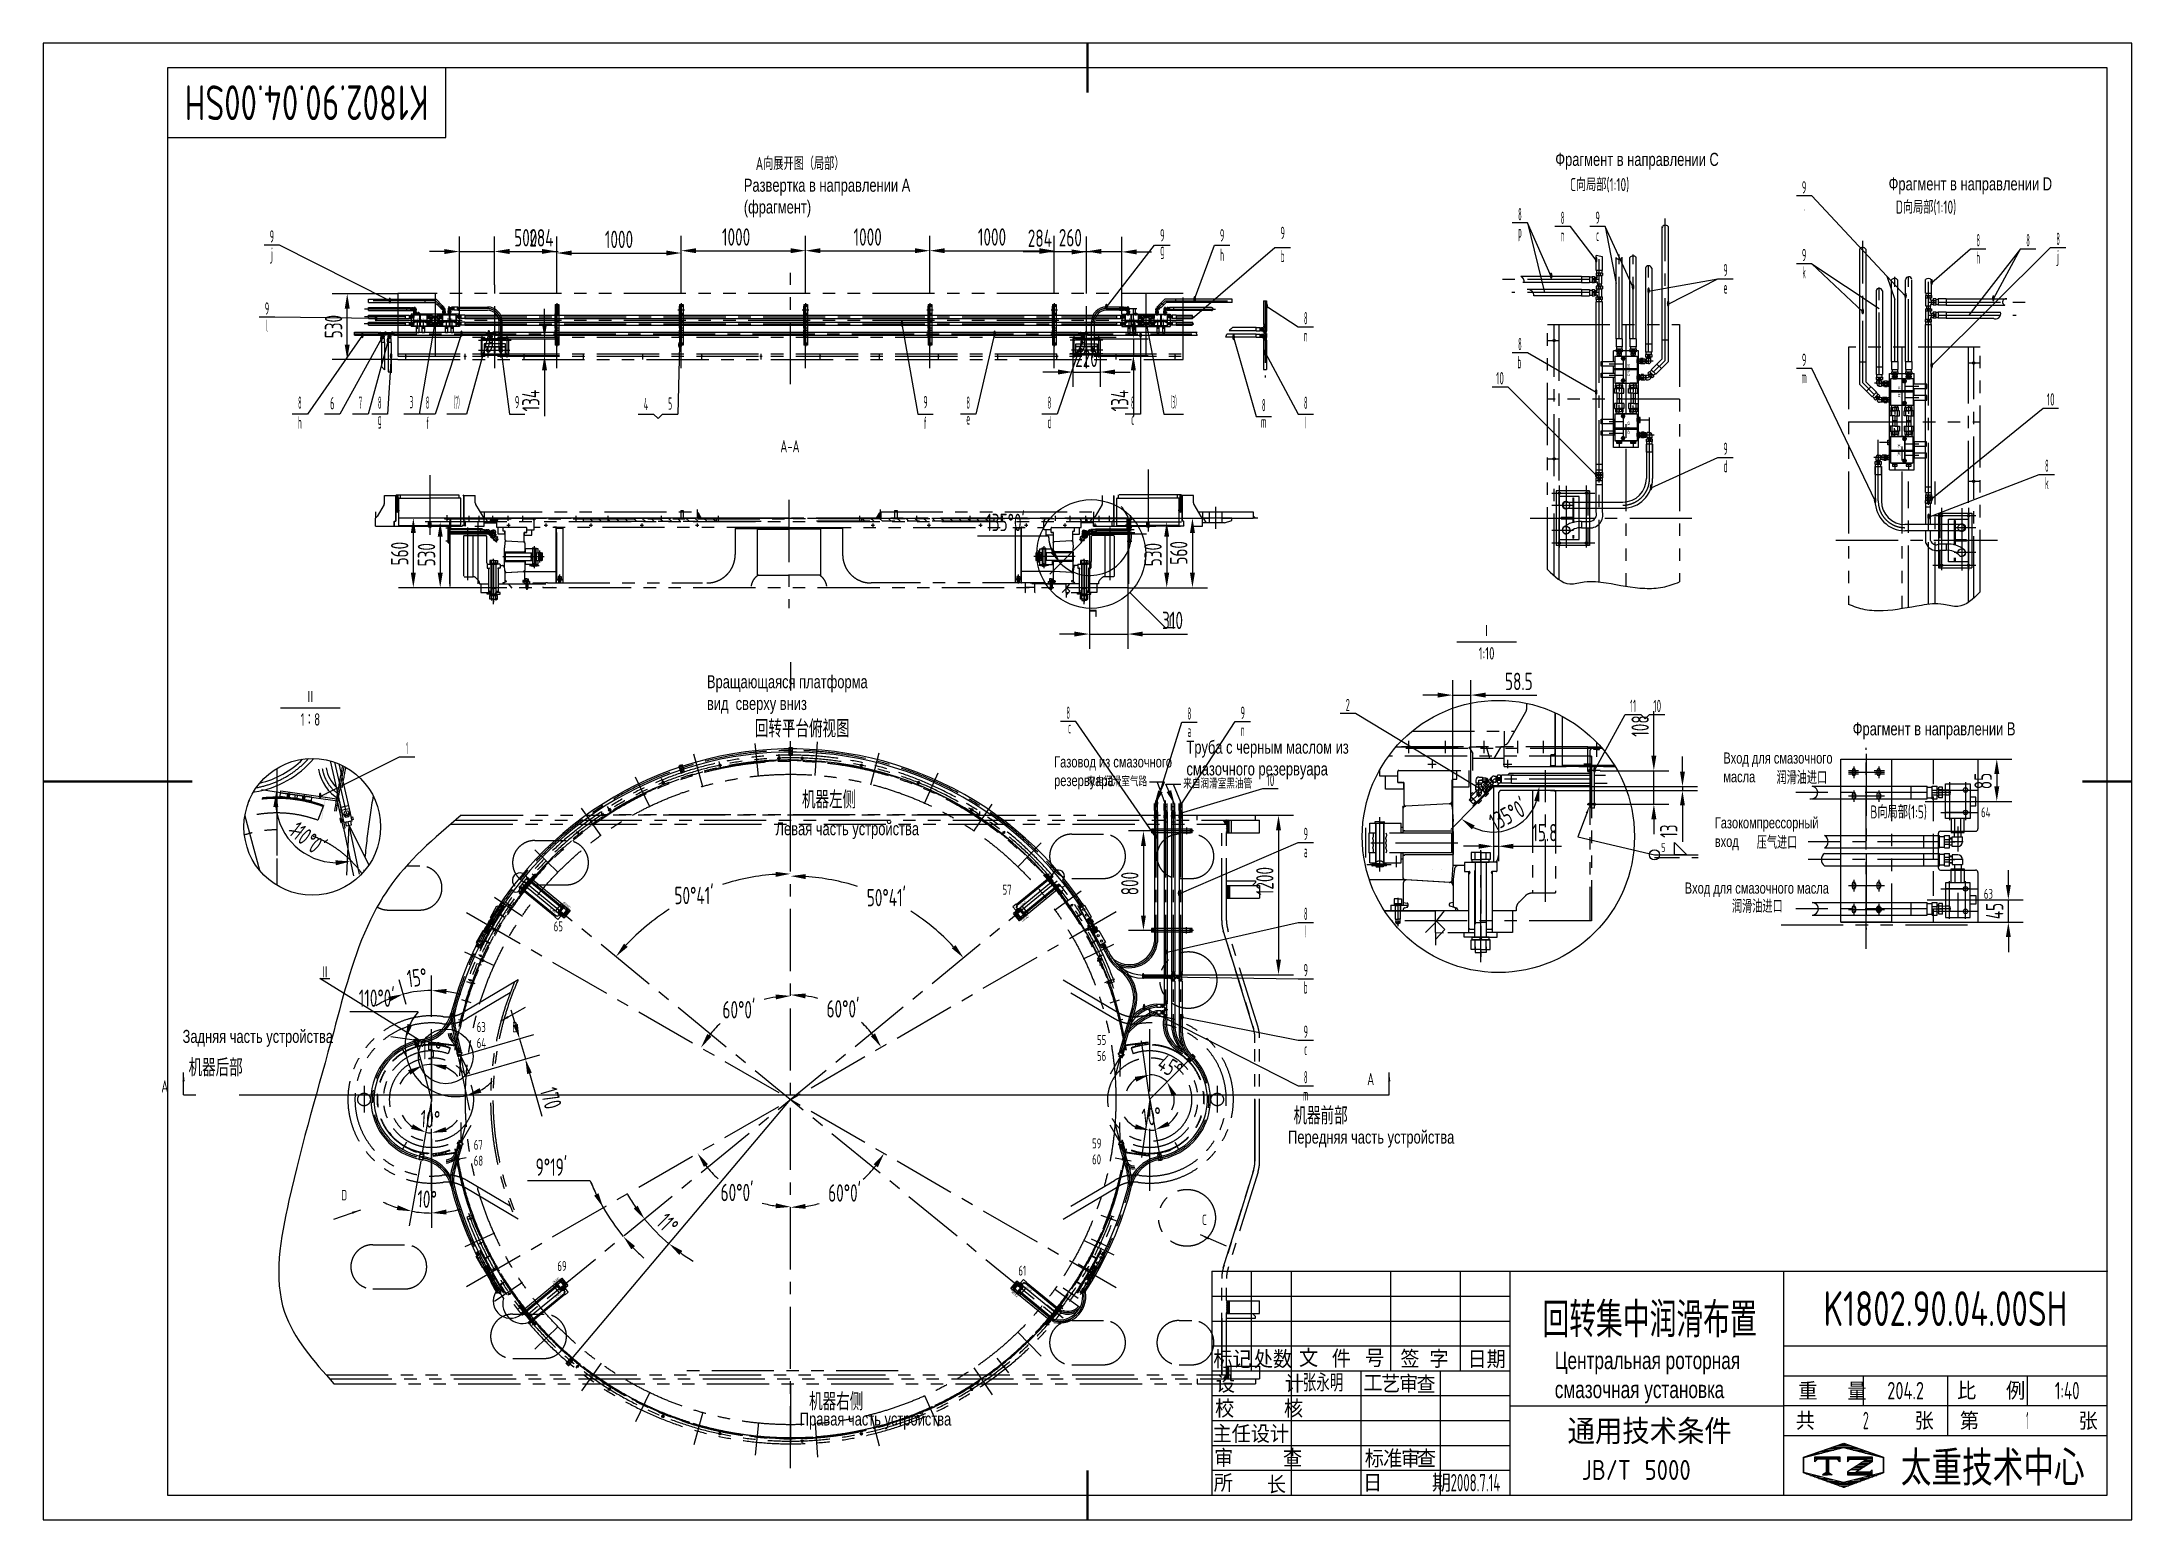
# Model space of a CAD drawing. Header units: millimetres. Extents: x -10 to 16810, y -10 to 11890.
import ezdxf
from ezdxf.enums import TextEntityAlignment as Align

# ---------------------------------------------------------------- set-up
doc = ezdxf.new("R2010")
doc.units = ezdxf.units.MM
doc.header["$LTSCALE"] = 400
for name, pattern in [('F', [0.75, 0.5, -0.25]), ('G', [2, 1.25, -0.25, 0.25, -0.25]), ('K', [2.5, 1.25, -0.25, 0.25, -0.25, 0.25, -0.25])]:
    doc.linetypes.add(name, pattern=pattern)
for name, color, linetype in [('01', 7, 'Continuous'), ('02', 1, 'Continuous'), ('04', 2, 'F'), ('05', 4, 'G'), ('07', 6, 'K'), ('08', 1, 'Continuous'), ('10', 1, 'Continuous'), ('11', 3, 'Continuous'), ('13', 3, 'Continuous'), ('THICK', 7, 'Continuous')]:
    doc.layers.add(name, color=color, linetype=linetype)
doc.styles.add('HZLIB', font='TXT', dxfattribs={"width": 0.8, "bigfont": 'hztxt.shx'})
doc.styles.get("Standard").update_dxf_attribs({"font": 'isocp', "width": 0.707, "bigfont": 'intecad.shx'})
doc.dimstyles.new('INTE', dxfattribs={"dimscale": 40, "dimtxt": 3.5, "dimasz": 3, "dimexe": 3, "dimexo": 0, "dimgap": 1, "dimtad": 1, "dimdsep": 46, "dimtxsty": 'Standard', "dimcen": 0, "dimclrd": 1, "dimclre": 1, "dimclrt": 3, "dimaunit": 1, "dimazin": 0, "dimtfac": 1, "dimtmove": 0, "dimatfit": 0, "dimfxl": 1, "dimarcsym": 0})
doc.dimstyles.new('INTE$2', dxfattribs={"dimscale": 40, "dimtxt": 3.5, "dimasz": 3, "dimexe": 3, "dimexo": 0, "dimgap": 1, "dimtad": 1, "dimtih": 1, "dimtoh": 1, "dimdsep": 46, "dimtxsty": 'Standard', "dimcen": 0, "dimclrd": 1, "dimclre": 1, "dimclrt": 3, "dimaunit": 1, "dimazin": 0, "dimtfac": 1, "dimtmove": 0, "dimatfit": 0, "dimfxl": 1, "dimarcsym": 0})
doc.dimstyles.new('副本 (3)INTE', dxfattribs={"dimscale": 40, "dimtxt": 3.5, "dimasz": 3, "dimexe": 3, "dimexo": 0, "dimgap": 1, "dimtad": 1, "dimdec": 3, "dimlfac": 0.4, "dimdsep": 46, "dimtxsty": 'Standard', "dimcen": 0, "dimclrd": 1, "dimclre": 1, "dimclrt": 3, "dimaunit": 1, "dimazin": 0, "dimtfac": 1, "dimtdec": 3, "dimtmove": 0, "dimatfit": 3, "dimfxl": 1, "dimarcsym": 0})
doc.dimstyles.new('副本 (4)INTE', dxfattribs={"dimscale": 40, "dimtxt": 3.5, "dimasz": 3, "dimexe": 3, "dimexo": 0, "dimgap": 1, "dimtad": 1, "dimdec": 3, "dimlfac": 0.125, "dimdsep": 46, "dimtxsty": 'Standard', "dimcen": 0, "dimclrd": 1, "dimclre": 1, "dimclrt": 3, "dimaunit": 1, "dimadec": 0, "dimazin": 0, "dimtfac": 1, "dimtdec": 3, "dimtmove": 0, "dimatfit": 3, "dimfxl": 1, "dimarcsym": 0})
doc.dimstyles.new('副本INTE', dxfattribs={"dimscale": 40, "dimtxt": 3.5, "dimasz": 3, "dimexe": 3, "dimexo": 0, "dimgap": 1, "dimtad": 1, "dimdec": 3, "dimdsep": 46, "dimtxsty": 'Standard', "dimcen": 0, "dimclrd": 1, "dimclre": 1, "dimclrt": 3, "dimaunit": 1, "dimadec": 0, "dimazin": 0, "dimtfac": 1, "dimtdec": 3, "dimtmove": 0, "dimatfit": 3, "dimfxl": 1, "dimarcsym": 0})
pattern_1 = [(315, (-1262.5316, 1423.421), (3.535534, 3.535534), []), (45, (-1262.5316, 1423.421), (-3.535534, 3.535534), [])]

msp = doc.modelspace()

# ---------------------------------------------------------------- texts
at = {"char_height": 10.5, "width": 48.512}
for insert, attachment_point in [((3012.5685, 9654.9124), 7), ((3244.5685, 9655.2124), 7), ((8780.2251, 9655.2124), 9), ((9012.2251, 9654.9124), 9)]:
    msp.add_mtext('DM62-100', dxfattribs=dict(at, insert=insert, attachment_point=attachment_point))
at = {"char_height": 21, "width": 97.024, "rotation": 90}
for insert, attachment_point in [((12741.7821, 9298.9737), 3), ((14938.3365, 9117.8763), 9), ((12742.3821, 8834.9737), 3), ((14937.7365, 8653.8763), 9)]:
    msp.add_mtext('DM62-100', dxfattribs=dict(at, insert=insert, attachment_point=attachment_point))
at = {"layer": '01', "color": 3, "insert": (8879.7404, 5900.5825), "char_height": 70, "attachment_point": 9}
msp.add_mtext('来自润滑室气路', dxfattribs=at)
at = {"layer": '02', "width": 0.605172}
for p, p2 in [((12478.8741, 10112.3987), (12502.8741, 10112.3987)), ((12117.3577, 9983.0078), (12141.3577, 9983.0078)), ((12775.8741, 9892.9632), (12799.8741, 9892.9632)), ((15177.2445, 9932.5796), (15201.2445, 9932.5796)), ((2776.8773, 9783.1355), (2800.8773, 9783.1355)), ((8539.6759, 9732.9172), (8563.6759, 9732.9172)), ((9249.7287, 9795.3355), (9273.7287, 9795.3355)), ((9828.9459, 9740.1049), (9852.9459, 9740.1049)), ((12900.4318, 9865.0556), (12924.4318, 9865.0556)), ((13058.1495, 9759.6617), (13082.1495, 9759.6617)), ((14967.2445, 9823.6293), (14991.2445, 9823.6293)), ((15673.4898, 9801.9105), (15697.4898, 9801.9105)), ((2665.6996, 9641.6978), (2689.6996, 9641.6978)), ((3142.3968, 9625.5978), (3166.3968, 9625.5978)), ((6895.0727, 9598.1978), (6919.0727, 9598.1978)), ((8861.3968, 9589.1978), (8885.3968, 9589.1978)), ((14622.9691, 9696.8971), (14646.9691, 9696.8971)), ((2556.1889, 9505.6978), (2580.1889, 9505.6978)), ((2709.2871, 9479.1451), (2733.2871, 9479.1451)), ((2762.1826, 9463.1451), (2786.1826, 9463.1451)), ((3353.1532, 9518.1978), (3377.1532, 9518.1978)), ((3572.8398, 9522.9035), (3596.8398, 9522.9035)), ((3668.8968, 9395.6737), (3692.8968, 9395.6737)), ((5105.3968, 9426.6978), (5129.3968, 9426.6978)), ((7641.1189, 9518.1978), (7665.1189, 9518.1978)), ((8340.93, 9447.1451), (8364.93, 9447.1451)), ((8814.9577, 9505.6978), (8838.9577, 9505.6978)), ((9562.9701, 9489.5401), (9586.9701, 9489.5401)), ((2787.1826, 9338.1239), (2811.1826, 9338.1239)), ((9816.4459, 9366.2933), (9840.4459, 9366.2933)), ((15177.2445, 9262.9723), (15201.2445, 9262.9723)), ((12478.8741, 9047.9897), (12502.8741, 9047.9897)), ((12478.8741, 8383.7325), (12502.8741, 8383.7325)), ((12921.096, 8282.278), (12945.096, 8282.278)), ((14722.8057, 8176.7778), (14746.8057, 8176.7778)), ((15152.2445, 8046.307), (15176.2445, 8046.307)), ((15177.2445, 8192.6352), (15201.2445, 8192.6352)), ((12465.6953, 6007.1508), (12489.6953, 6007.1508)), ((2216.651, 5800.359), (2240.651, 5800.359)), ((8946.4608, 5741.042), (8970.4608, 5741.042)), ((9137.1655, 5725.9527), (9161.1655, 5725.9527)), ((11595.3527, 5832.4148), (11619.3527, 5832.4148)), ((9137.1655, 5666.0227), (9161.1655, 5666.0227)), ((8938.0965, 5473.1106), (8962.0965, 5473.1106)), ((9124.6655, 5017.0557), (9148.6655, 5017.0557)), ((9016.233, 4543.2534), (9040.233, 4543.2534)), ((8835.6786, 4350.4243), (8859.6786, 4350.4243)), ((8843.1916, 4101.6979), (8867.1916, 4101.6979)), ((9149.6655, 4023.4345), (9173.6655, 4023.4345))]:
    msp.add_text('●', height=40, dxfattribs=at).set_placement(p, p2, align=Align.FIT)
at = {"layer": '02', "attachment_point": 1}
for s, insert, char_height, width in [('{\\fArial|b0|i0|c204|p34;\\C3;Фрагмент в направлении C}', (12162.31, 10996.9423), 105, 1338.355415), ('{\\fArial|b0|i0|c204|p34;\\C3;Развертка в направлении А (фрагмент)}', (5635.9714, 10789.1401), 105, 1338.355415), ('{\\fArial|b0|i0|c204|p34;\\C3;Фрагмент в направлении D}', (14842.8618, 10800.1071), 105, 1338.355415), ('{\\fArial|b0|i0|c204|p34;\\C3;Вращающаяся платформа вид  сверху вниз}', (5339.3196, 6795.0971), 105, 1338.355415), ('{\\fArial|b0|i0|c204|p34;\\C3;Фрагмент в направлении B}', (14554.4069, 6416.2148), 105, 1338.355415), ('{\\fArial|b0|i0|c204|p34;\\C3;Труба с черным маслом из смазочного резервуара}', (9195.866, 6268.778), 105, 1338.355415), ('{\\fArial|b0|i0|c204|p34;\\C3;Газовод из смазочного резервуара}', (8131.7572, 6143.0641), 90, 1338.355415), ('{\\fArial|b0|i0|c204|p34;\\C3;Вход для смазочного масла}', (13513.873, 6173.6733), 90, 888.467139), ('{\\fArial|b0|i0|c204|p34;\\C3;Левая часть устройства}', (5891.2155, 5612.8407), 105, 1338.355415), ('{\\fArial|b0|i0|c204|p34;\\C3;Газокомпрессорный вход}', (13445.0016, 5653.0214), 90, 989.750872), ('{\\fArial|b0|i0|c204|p34;\\C3;Вход для смазочного масла}', (13203.5902, 5127.632), 90, 1122.556541), ('{\\fArial|b0|i0|c204|p34;\\C3;Задняя часть устройства}', (1121.9696, 3941.927), 105, 1338.355415), ('{\\fArial|b0|i0|c204|p34;\\C3;Передняя часть устройства}', (10013.2742, 3132.0553), 105, 1338.355415), ('{\\fArial|b0|i0|c204|p34;\\C3;Центральная роторная смазочная установка}', (12158.1116, 1353.2016), 140, 1573.089638), ('{\\fArial|b0|i0|c204|p34;\\C3;Правая часть устройства}', (6085.8512, 864.1376), 105, 1338.355415)]:
    msp.add_mtext(s, dxfattribs=dict(at, insert=insert, char_height=char_height, width=width))
at = {"layer": '02', "color": 3, "insert": (9169.9053, 5954.495), "char_height": 70, "attachment_point": 1}
msp.add_mtext('来自润滑室黑油管', dxfattribs=at)
at = {"layer": '11', "width": 0.696457}
msp.add_text('K1802.90.04.00SH', height=280, rotation=180, dxfattribs=at).set_placement((3100.7428, 11540), (1139.2572, 11540), align=Align.FIT)
at = {"layer": '11', "width": 0.707}
for s, height, p in [('A向展开图（局部）', 105, (5731.768, 10827.5586)), ('C向局部(1:10)', 105, (12280.4475, 10657.6555)), ('D向局部(1:10)', 105, (14900.7237, 10476.5582)), ('A-A', 98, (5929.7188, 8558.3999)), ('A', 84, (5987.5893, 6331.7077)), ('B向局部(1:5)', 105, (14696.2397, 5610.9541)), ('B', 84, (3774.2899, 3897.9117)), ('A', 98, (950.7354, 3408.6582)), ('A', 98, (10649.6062, 3467.9224)), ('D', 84, (2399.4742, 2544.9219)), ('C', 84, (9320.8481, 2347.1038))]:
    msp.add_text(s, height=height, dxfattribs=at).set_placement(p, align=Align.BOTTOM_LEFT)
at = {"layer": '11'}
for s, height, width, p, p2 in [('9', 98.9949, 0.579528, (14145.4289, 10670.2692), (14181.0899, 10670.2692)), ('l', 98.9949, 0.34137, (14159.0352, 10531.2743), (14167.4837, 10531.2743)), ('8', 98.9949, 0.514182, (11864.0051, 10454.138), (11892.0009, 10454.138)), ('8', 98.9949, 0.514182, (12207.4138, 10424.1797), (12235.4095, 10424.1797)), ('9', 98.9949, 0.579528, (12484.7144, 10425.6664), (12520.3755, 10425.6664)), ('9', 98.9949, 0.579528, (1822.4199, 10275.163), (1858.0809, 10275.163)), ('9', 98.9949, 0.579528, (8983.9144, 10284.5562), (9019.5755, 10284.5562)), ('9', 98.9949, 0.579528, (9464.8077, 10284.5562), (9500.4688, 10284.5562)), ('9', 98.9949, 0.579528, (9951.6414, 10303.4285), (9987.3025, 10303.4285)), ('p', 98.9949, 0.482393, (11864.0051, 10315.143), (11892.0009, 10315.143)), ('n', 98.9949, 0.526103, (12206.1454, 10285.1847), (12236.6779, 10285.1847)), ('c', 98.9949, 0.528276, (12490.7782, 10286.6715), (12514.3117, 10286.6715)), ('8', 98.9949, 0.514182, (15549.8781, 10244.5691), (15577.8739, 10244.5691)), ('8', 98.9949, 0.514182, (15950.532, 10244.5691), (15978.5278, 10244.5691)), ('8', 98.9949, 0.514182, (16192.1622, 10255.2359), (16220.158, 10255.2359)), ('j', 98.9949, 0.436064, (1831.8019, 10136.1681), (1848.6988, 10136.1681)), ('g', 98.9949, 0.569812, (8985.2104, 10171.6626), (9018.2795, 10171.6626)), ('h', 98.9949, 0.526103, (9467.372, 10127.0823), (9497.9045, 10127.0823)), ('b', 98.9949, 0.526103, (9954.2057, 10117.2958), (9984.7382, 10117.2958)), ('9', 98.9949, 0.579528, (13513.4887, 10003.4233), (13549.1497, 10003.4233)), ('9', 98.9949, 0.579528, (14145.4289, 10125.2264), (14181.0899, 10125.2264)), ('h', 98.9949, 0.526103, (15548.6098, 10105.5742), (15579.1422, 10105.5742)), ('j', 98.9949, 0.436064, (16197.7116, 10116.241), (16214.6086, 10116.241)), ('e', 98.9949, 0.554116, (13516.2342, 9864.4284), (13546.4043, 9864.4284)), ('k', 98.9949, 0.514182, (14149.2615, 9986.2314), (14177.2573, 9986.2314)), ('9', 98.9949, 0.579528, (1782.964, 9695.7449), (1818.6251, 9695.7449)), ('l', 98.9949, 0.34137, (1796.5703, 9556.7499), (1805.0188, 9556.7499)), ('8', 98.9949, 0.514182, (10141.1004, 9617.4077), (10169.0961, 9617.4077)), ('n', 98.9949, 0.526103, (10139.832, 9478.4127), (10170.3645, 9478.4127)), ('8', 98.9949, 0.514182, (11864.0051, 9409.4776), (11892.0009, 9409.4776)), ('b', 98.9949, 0.526103, (11858.5358, 9263.2459), (11889.0682, 9263.2459)), ('9', 98.9949, 0.579528, (14145.4289, 9282.5963), (14181.0899, 9282.5963)), ('10', 98.99495, 0.606076, (11686.1683, 9134.4331), (11749.2139, 9134.4331)), ('m', 98.9949, 0.572118, (14140.9943, 9143.6014), (14185.5246, 9143.6014)), ('8', 98.9949, 0.514182, (2051.5532, 8937.9215), (2079.5489, 8937.9215)), ('6', 98.9949, 0.600695, (2308.2784, 8933.4785), (2343.9344, 8933.4785)), ('7', 98.9949, 0.514182, (2537.6324, 8937.9215), (2565.6282, 8937.9215)), ('8', 98.9949, 0.514182, (2693.3735, 8937.9215), (2721.3693, 8937.9215)), ('3', 98.9949, 0.527686, (2947.4976, 8942.0221), (2978.3924, 8942.0221)), ('8', 98.9949, 0.514182, (3078.3989, 8937.9215), (3106.3947, 8937.9215)), ('（7）', 98.99495, 0.387032, (3279.4249, 8937.2024), (3374.0315, 8937.2024)), ('9', 98.9949, 0.579528, (3794.6836, 8942.6823), (3830.3447, 8942.6823)), ('4', 98.9949, 0.543846, (4831.2382, 8926.5764), (4866.2329, 8926.5764)), ('5', 98.9949, 0.527686, (5027.9988, 8930.6769), (5058.8937, 8930.6769)), ('9', 98.9949, 0.579528, (7079.2368, 8942.6823), (7114.8979, 8942.6823)), ('8', 98.9949, 0.514182, (7426.7237, 8937.9215), (7454.7195, 8937.9215)), ('8', 98.9949, 0.514182, (8079.6492, 8937.9215), (8107.645, 8937.9215)), ('8', 98.9949, 0.514182, (8749.7615, 8937.9215), (8777.7572, 8937.9215)), ('（3）', 98.99495, 0.387032, (9046.2743, 8941.3029), (9140.8809, 8941.3029)), ('8', 98.9949, 0.514182, (9803.1978, 8918.1179), (9831.1936, 8918.1179)), ('8', 98.9949, 0.514182, (10141.1004, 8936.9984), (10169.0961, 8936.9984)), ('10', 98.99495, 0.606076, (16115.3112, 8964.0025), (16178.3568, 8964.0025)), ('h', 98.9949, 0.526103, (2050.2848, 8778.4233), (2080.8173, 8778.4233)), ('g', 98.9949, 0.569812, (2690.8369, 8808.3451), (2723.906, 8808.3451)), ('f', 98.9949, 0.471333, (3081.8984, 8774.3228), (3102.8952, 8774.3228)), ('f', 98.9949, 0.471333, (7084.2246, 8774.9832), (7105.2215, 8774.9832)), ('e', 98.9949, 0.554116, (7425.6365, 8811.1971), (7455.8066, 8811.1971)), ('d', 98.9949, 0.560771, (8078.3809, 8782.0112), (8108.9133, 8782.0112)), ('c', 98.9949, 0.528276, (8751.9926, 8808.1218), (8775.5261, 8808.1218)), ('m', 98.9949, 0.572118, (9794.9305, 8784.7301), (9839.4609, 8784.7301)), ('l', 98.9949, 0.34137, (10150.874, 8779.5503), (10159.3225, 8779.5503)), ('9', 98.9949, 0.579528, (13513.4887, 8566.7328), (13549.1497, 8566.7328)), ('d', 98.9949, 0.560771, (13516.053, 8427.7379), (13546.5854, 8427.7379)), ('8', 98.9949, 0.514182, (16101.8727, 8430.8298), (16129.8685, 8430.8298)), ('k', 98.9949, 0.514182, (16101.8727, 8291.8348), (16129.8685, 8291.8348)), ('2', 98.9949, 0.562593, (10476.3189, 6506.0789), (10510.2954, 6506.0789)), ('11', 98.99495, 0.582235, (12762.9155, 6498.2584), (12811.9081, 6498.2584)), ('10', 98.99495, 0.606076, (12950.5996, 6498.2584), (13013.6452, 6498.2584)), ('8', 98.9949, 0.514182, (8231.0468, 6443.2754), (8259.0426, 6443.2754)), ('c', 98.9949, 0.528276, (8243.5027, 6326.5195), (8267.0362, 6326.5195)), ('8', 98.9949, 0.514182, (9205.4372, 6437.5398), (9233.4329, 6437.5398)), ('9', 98.9949, 0.579528, (9630.6628, 6443.2754), (9666.3239, 6443.2754)), ('1', 98.9949, 0.404, (2920.5566, 6158.7813), (2934.5545, 6158.7813)), ('a', 98.9949, 0.526103, (9204.1688, 6298.5449), (9234.7013, 6298.5449)), ('n', 98.9949, 0.526103, (9633.2271, 6304.2805), (9663.7596, 6304.2805)), ('10', 98.99495, 0.606076, (9839.7777, 5903.1009), (9902.8233, 5903.1009)), ('9', 98.9949, 0.579528, (10137.2677, 5469.1002), (10172.9288, 5469.1002)), ('a', 98.9949, 0.526103, (10139.832, 5330.1052), (10170.3645, 5330.1052)), ('8', 98.9949, 0.514182, (10141.1004, 4826.1382), (10169.0961, 4826.1382)), ('l', 98.9949, 0.34137, (10150.874, 4687.1433), (10159.3225, 4687.1433)), ('9', 98.9949, 0.579528, (10137.2677, 4373.181), (10172.9288, 4373.181)), ('b', 98.9949, 0.526103, (10139.832, 4234.1861), (10170.3645, 4234.1861)), ('9', 98.9949, 0.579528, (10137.2677, 3878.0034), (10172.9288, 3878.0034)), ('c', 98.9949, 0.528276, (10143.3315, 3739.0085), (10166.865, 3739.0085)), ('8', 98.9949, 0.514182, (10141.1004, 3511.8143), (10169.0961, 3511.8143)), ('m', 98.9949, 0.572118, (10132.8331, 3372.8194), (10177.3634, 3372.8194)), ('回转集中润滑布置', 280, 1.066767, (12059.3727, 1469.7618), (13782.3579, 1469.7618)), ('K1802.90.04.00SH', 280, 0.696457, (14319.2572, 1560), (16280.7428, 1560)), ('204.2', 140, 0.678674, (14832.2499, 970), (15127.7501, 970)), ('1:40', 140, 0.657692, (16180.981, 970), (16379.019, 970)), ('2', 140, 0.562593, (14635.9749, 730), (14684.0251, 730)), ('1', 140, 0.404, (15950.102, 730), (15969.898, 730)), ('2008.7.14', 140, 0.544218, (11320, 230), (11720, 230))]:
    msp.add_text(s, height=height, dxfattribs=dict(at, width=width)).set_placement(p, p2, align=Align.FIT)
at = {"layer": '11', "width": 0.707}
for s, p in [('Ⅰ', (9064.881, 7177.8115)), ('Ⅰ', (11609.5238, 7100.8974)), ('1:10', (11609.5238, 6920.8974)), ('Ⅱ', (2149.7651, 6569.2856)), ('1：8', (2149.7651, 6389.2856)), ('Ⅱ', (2265.5114, 4354.4513))]:
    msp.add_text(s, height=100, dxfattribs=at).set_placement(p, align=Align.CENTER)
at = {"layer": '11', "color": 3, "linetype": 'Continuous', "width": 0.707}
for s, height, p in [('回转平台俯视图', 140, (5724.5347, 6294.5012)), ('机器左侧', 140, (6103.6437, 5723.298)), ('64', 80, (15586.9496, 5652.6419)), ('57', 80, (7716.4846, 5029.3889)), ('63', 80, (15609.3608, 4996.2217)), ('65', 80, (4106.7057, 4734.1239)), ('63', 80, (3487.9816, 3924.6662)), ('64', 80, (3487.9816, 3796.6662)), ('55', 80, (8476.4437, 3820.7702)), ('机器后部', 140, (1170.1416, 3568.5907)), ('56', 80, (8476.4437, 3692.7702)), ('机器前部', 140, (10056.7312, 3181.4676)), ('67', 80, (3463.9809, 2977.5491)), ('59', 80, (8437.3731, 2988.4482)), ('68', 80, (3463.9809, 2849.5491)), ('60', 80, (8437.3731, 2860.4482)), ('69', 80, (4136.3007, 2002.5538)), ('61', 80, (7844.2708, 1965.4871)), ('机器右侧', 140, (6160.915, 881.6519))]:
    msp.add_text(s, height=height, dxfattribs=at).set_placement(p)
at = {"layer": '11', "width": 0.707}
for s, p in [('润滑油进口', (13940.9355, 5918.4934)), ('压气进口', (13782.3414, 5397.3389)), ('润滑油进口', (13582.9512, 4883.3063))]:
    msp.add_text(s, height=105, dxfattribs=at).set_placement(p)

# ---------------------------------------------------------------- blocks, each defined once
blk = doc.blocks.new('*D7')
at = {"layer": '08', "color": 1, "lineweight": -2}
for p, q in [((3040, 8059), (2858, 8059)), ((2978, 7619), (2978, 7939)), ((3268, 7499), (2858, 7499))]:
    blk.add_line(p, q, dxfattribs=at)
at = {"layer": '08', "color": 1}
for points in [[(2958, 7939), (2998, 7939), (2978, 8059)], [(2958, 7619), (2998, 7619), (2978, 7499)]]:
    blk.add_solid(points, dxfattribs=at)
at = {"layer": 'Defpoints', "color": 0}
for p in [(2978, 8059), (3040, 8059), (3268, 7499)]:
    blk.add_point(p, dxfattribs=at)
at = {"layer": '08', "color": 3, "insert": (2868, 7773), "char_height": 140, "attachment_point": 5, "rotation": 90}
blk.add_mtext('560', dxfattribs=at)
blk = doc.blocks.new('*U5')
at = {"layer": '01'}
for p, q in [((0, 80), (4, 80)), ((0, 80), (0, 0)), ((0, 0), (50, 0)), ((6, 14), (6, 78)), ((48, 6), (14, 6)), ((50, 0), (50, 4))]:
    blk.add_line(p, q, dxfattribs=at)
for centre, radius, start, end in [((4, 78), 1.98, 359.954, 90), ((14, 14), 8.5, 180, 270), ((48, 4), 1.98, 0, 89.9911)]:
    blk.add_arc(centre, radius, start, end, dxfattribs=at)
blk = doc.blocks.new('*U6')
at = {"layer": '01'}
for p, q in [((-9, 3), (-9, 0)), ((0, 3), (-9, 3)), ((-9, 0), (0, 0)), ((0, 0), (-2, 3)), ((0, 3), (2, 0)), ((0, 3), (9, 3)), ((9, 0), (0, 0)), ((9, 3), (9, 0))]:
    blk.add_line(p, q, dxfattribs=at)
at = {"layer": '05'}
blk.add_line((0, 5), (0, -2), dxfattribs=at)
blk = doc.blocks.new('*U8')
at = {"layer": '01'}
for p, q in [((0, 10), (-9, 5)), ((-9, 5), (-9, 0)), ((-9, -5), (-9, 0)), ((9, 5), (0, 10)), ((9, 0), (9, 5)), ((0, -10), (-9, -5)), ((9, -5), (0, -10)), ((9, 0), (9, -5))]:
    blk.add_line(p, q, dxfattribs=at)
blk.add_circle((0, 0), 4.8, dxfattribs=at)
at = {"layer": '02'}
blk.add_arc((0, 0), 6, 266.5577, 182.6113, dxfattribs=at)
at = {"layer": '05'}
for p, q in [((10, 0), (-10, 0)), ((0, 11), (0, -11))]:
    blk.add_line(p, q, dxfattribs=at)
blk = doc.blocks.new('*U2')
at = {"layer": '01'}
for p, q in [((-7, 0), (-7, 7)), ((-7, 7), (0, 7)), ((-7, 4), (0, 4)), ((0, 7), (0, 0)), ((0, -7), (0, 0)), ((-7, 0), (-7, -7)), ((-7, -4), (0, -4)), ((-7, -7), (0, -7))]:
    blk.add_line(p, q, dxfattribs=at)
at = {"layer": '05'}
blk.add_line((-8, 0), (1, 0), dxfattribs=at)
blk = doc.blocks.new('*U3')
at = {"layer": '10'}
h = blk.add_hatch(dxfattribs=at)
h.set_pattern_fill('_USER', color=256, angle=45, style=0, pattern_type=0)
h.set_pattern_definition([(45, (0, 0), (-0.70711, 0.70711), [])])
h.paths.add_polyline_path([(-12, 0), (-4, 0), (-4, 2), (-12, 2)])
h.paths.add_polyline_path([(12, 2), (4, 2), (4, 0), (12, 0)])
at = {"layer": '01'}
for p, q in [((-12, 2), (-12, 0)), ((0, 2), (-12, 2)), ((-12, 0), (0, 0)), ((-4, 2), (-4, 0)), ((0, 2), (12, 2)), ((12, 0), (0, 0)), ((4, 2), (4, 0)), ((12, 2), (12, 0))]:
    blk.add_line(p, q, dxfattribs=at)
at = {"layer": '05'}
blk.add_line((0, 4), (0, -2), dxfattribs=at)
blk = doc.blocks.new('*U4')
at = {"layer": '01'}
for p, q in [((-5, 0), (-5, 7)), ((-5, 7), (0, 7)), ((0, 4), (-5, 4)), ((-5, 0), (-5, -7)), ((0, 7), (0, 0)), ((0, 4), (25, 4)), ((0, -7), (0, 0)), ((4, 4), (4, 0)), ((4, -4), (4, 0)), ((25, 4), (25, 0)), ((25, -4), (25, 0)), ((0, -4), (-5, -4)), ((-5, -7), (0, -7)), ((0, -4), (25, -4))]:
    blk.add_line(p, q, dxfattribs=at)
at = {"layer": '02'}
for p, q in [((25, 3), (4, 3)), ((25, -3), (4, -3))]:
    blk.add_line(p, q, dxfattribs=at)
at = {"layer": '05'}
blk.add_line((-8, 0), (29, 0), dxfattribs=at)
blk = doc.blocks.new('*U11')
at = {"layer": '01'}
for p, q in [((-6, 2), (-6, 0)), ((0, 2), (-6, 2)), ((-6, 0), (0, 0)), ((0, 0), (-1, 2)), ((0, 2), (1, 0)), ((0, 2), (6, 2)), ((6, 0), (0, 0)), ((6, 2), (6, 0))]:
    blk.add_line(p, q, dxfattribs=at)
at = {"layer": '05'}
blk.add_line((0, 4), (0, -2), dxfattribs=at)
blk = doc.blocks.new('*D12')
at = {"layer": '08', "color": 1, "lineweight": -2}
for p, q in [((3268, 8029), (3074, 8029)), ((3194, 7909), (3194, 7619)), ((3268, 7499), (3074, 7499))]:
    blk.add_line(p, q, dxfattribs=at)
at = {"layer": '08', "color": 1}
for points in [[(3174, 7909), (3214, 7909), (3194, 8029)], [(3174, 7619), (3214, 7619), (3194, 7499)]]:
    blk.add_solid(points, dxfattribs=at)
at = {"layer": 'Defpoints', "color": 0}
for p in [(3268, 8029), (3194, 7499), (3268, 7499)]:
    blk.add_point(p, dxfattribs=at)
at = {"layer": '08', "color": 3, "insert": (3084, 7764), "char_height": 140, "attachment_point": 5, "rotation": 90}
blk.add_mtext('530', dxfattribs=at)
blk = doc.blocks.new('*D17')
at = {"layer": '08', "color": 1, "lineweight": -2}
for start, end in [(93.7882, 107.5433), (122.5234, 136.8964)]:
    blk.add_arc((6012, 3382), 1815, start, end, dxfattribs=at)
at = {"layer": '08', "color": 1}
for points in [[(5892, 5213), (5893, 5173), (6012, 5197)], [(4702, 4609), (4672, 4636), (4608, 4532)]]:
    blk.add_solid(points, dxfattribs=at)
at = {"layer": 'Defpoints', "color": 0}
for p in [(6012, 5668), (3869, 5137), (5485, 5119), (8124, 1653), (6012, 415)]:
    blk.add_point(p, dxfattribs=at)
at = {"layer": '08', "color": 3, "insert": (5235, 5023), "char_height": 140, "attachment_point": 5}
blk.add_mtext("50°41'", dxfattribs=at)
blk = doc.blocks.new('*D18')
at = {"layer": '08', "color": 1, "lineweight": -2}
for start, end in [(72.5333, 86.1737), (43.1418, 57.4116)]:
    blk.add_arc((6012, 3382), 1797, start, end, dxfattribs=at)
at = {"layer": '08', "color": 1}
for points in [[(6132, 5155), (6133, 5195), (6012, 5179)], [(7339, 4624), (7309, 4598), (7403, 4521)]]:
    blk.add_solid(points, dxfattribs=at)
at = {"layer": 'Defpoints', "color": 0}
for p in [(6012, 5668), (8155, 5137), (7012, 4876), (3901, 1653), (6012, 415)]:
    blk.add_point(p, dxfattribs=at)
at = {"layer": '08', "color": 3, "insert": (6782, 5006), "char_height": 140, "attachment_point": 5}
blk.add_mtext("50°41'", dxfattribs=at)
blk = doc.blocks.new('7145')
at = {"layer": '01'}
for p, q in [((-36, 40), (-38, 39)), ((-38, 29), (-36, 28)), ((-10, -99), (-10, 99)), ((0, 99), (-10, 99)), ((-10, 99), (0, 99)), ((0, -99), (0, 99)), ((330, -19), (330, 51)), ((330, 51), (380, 51)), ((380, 51), (380, -19)), ((396, 54), (396, -22)), ((396, 54), (396, -22)), ((-37, -51), (-39, -52)), ((-39, -62), (-37, -63)), ((-10, -99), (0, -99)), ((15, -52), (333, -52)), ((15, -62), (333, -62)), ((380, -19), (330, -19)), ((346, -50), (333, -50)), ((333, -50), (333, -66)), ((333, -66), (366, -66)), ((339, -50), (346, -50)), ((368, -19), (342, -19)), ((342, -19), (342, -30)), ((342, -30), (368, -30)), ((346, -30), (346, -50)), ((349, -29), (349, -19)), ((361, -29), (349, -29)), ((361, -29), (361, -19)), ((366, -66), (366, -30)), ((368, -30), (368, -19))]:
    blk.add_line(p, q, dxfattribs=at)
at = {"layer": '01', "color": 7, "linetype": 'Continuous'}
for p, q in [((0, 54), (396, 54)), ((15, 38), (330, 38)), ((15, 28), (330, 28)), ((396, -22), (396, 54)), ((0, -22), (396, -22))]:
    blk.add_line(p, q, dxfattribs=at)
at = {"layer": '01'}
for points in [[(-38, 39), (-38, 29)], [(-36, 28), (-24, 28), (-24, 40), (-36, 40)], [(-10, 26), (-24, 26), (-24, 42), (-10, 42)], [(0, 42), (9, 42), (9, 26), (0, 26)], [(-39, -52), (-39, -62)], [(-37, -63), (-25, -63), (-25, -51), (-37, -51)], [(-10, -65), (-24, -65), (-24, -48), (-10, -48)], [(0, -48), (9, -48), (9, -65), (0, -65)]]:
    blk.add_lwpolyline(points, dxfattribs=at)
for points in [[(-34, 43), (-28, 43), (-28, 25), (-34, 25)], [(9, 41), (15, 41), (15, 27), (9, 27)], [(330, 44), (320, 44), (320, 23), (330, 23)], [(380, 7), (391, 7), (391, 24), (380, 24)], [(-35, -48), (-29, -48), (-29, -66), (-35, -66)], [(9, -50), (15, -50), (15, -64), (9, -64)]]:
    blk.add_lwpolyline(points, close=True, dxfattribs=at)
for centre in [(371, 38), (371, 38), (371, -6), (371, -6)]:
    blk.add_circle(centre, 4.5, dxfattribs=at)
at = {"layer": '04', "color": 2, "linetype": 'F'}
blk.add_line((307, -22), (307, 54), dxfattribs=at)
blk.add_lwpolyline([(330, 29), (338, 29), (338, 38), (330, 38)], close=True, dxfattribs=at)
at = {"layer": '05', "color": 4, "linetype": 'G'}
for p, q in [((-28, 86), (10, 86)), ((0, 34), (320, 34)), ((317, 38), (396, 38)), ((317, 38), (330, 38)), ((330, 38), (380, 38)), ((339, 54), (339, -22)), ((339, 54), (339, -22)), ((371, 54), (371, -22)), ((371, 54), (371, -22)), ((371, 51), (371, -19)), ((10, -86), (-28, -86)), ((-5, -57), (333, -57)), ((321, -6), (396, -6)), ((380, -6), (330, -6))]:
    blk.add_line(p, q, dxfattribs=at)
at = {"layer": '11', "width": 0.670431}
for s, p in [('润滑油进口', (313, 60)), ('压气进口', (259, -42))]:
    blk.add_text(s, height=15, dxfattribs=at).set_placement(p)
blk = doc.blocks.new('*D21')
at = {"layer": '08', "color": 1, "lineweight": -2}
for start, end in [(217.9669, 227.618), (254.6409, 262.0331)]:
    blk.add_arc((6012, 3382), 864, start, end, dxfattribs=at)
at = {"layer": '08', "color": 1}
for points in [[(5315, 2840), (5348, 2862), (5264, 2950)], [(5894, 2547), (5891, 2507), (6012, 2518)]]:
    blk.add_solid(points, dxfattribs=at)
at = {"layer": 'Defpoints', "color": 0}
for p in [(6012, 5668), (8631, 4894), (5457, 2720), (3405, 1877), (6012, 415)]:
    blk.add_point(p, dxfattribs=at)
at = {"layer": '08', "color": 3, "insert": (5581, 2634), "char_height": 140, "attachment_point": 5}
blk.add_mtext("60°0'", dxfattribs=at)
blk = doc.blocks.new('*D22')
at = {"layer": '08', "color": 1, "lineweight": -2}
for start, end in [(312.3293, 322.0719), (277.9281, 285.427)]:
    blk.add_arc((6012, 3382), 868, start, end, dxfattribs=at)
at = {"layer": '08', "color": 1}
for points in [[(6680, 2860), (6714, 2837), (6764, 2948)], [(6133, 2503), (6131, 2542), (6012, 2514)]]:
    blk.add_solid(points, dxfattribs=at)
at = {"layer": 'Defpoints', "color": 0}
for p in [(6012, 5668), (3405, 4888), (6309, 2567), (8631, 1870), (6012, 415)]:
    blk.add_point(p, dxfattribs=at)
at = {"layer": '08', "color": 3, "insert": (6446, 2630), "char_height": 140, "attachment_point": 5}
blk.add_mtext("60°0'", dxfattribs=at)
blk = doc.blocks.new('*D23')
at = {"layer": '08', "color": 1, "lineweight": -2}
for start, end in [(98.2599, 104.8467), (132.778, 141.7401)]:
    blk.add_arc((6012, 3382), 833, start, end, dxfattribs=at)
at = {"layer": '08', "color": 1}
for points in [[(5891, 4227), (5894, 4187), (6012, 4215)], [(5375, 3887), (5342, 3909), (5291, 3799)]]:
    blk.add_solid(points, dxfattribs=at)
at = {"layer": 'Defpoints', "color": 0}
for p in [(6012, 5668), (3405, 4888), (5727, 4165), (8631, 1870), (6012, 415)]:
    blk.add_point(p, dxfattribs=at)
at = {"layer": '08', "color": 3, "insert": (5596, 4104), "char_height": 140, "attachment_point": 5}
blk.add_mtext("60°0'", dxfattribs=at)
blk = doc.blocks.new('*D24')
at = {"layer": '08', "color": 1, "lineweight": -2}
for start, end in [(75.0059, 81.8245), (38.1755, 47.3357)]:
    blk.add_arc((6012, 3382), 842, start, end, dxfattribs=at)
at = {"layer": '08', "color": 1}
for points in [[(6131, 4195), (6134, 4235), (6012, 4224)], [(6691, 3914), (6658, 3891), (6741, 3803)]]:
    blk.add_solid(points, dxfattribs=at)
at = {"layer": 'Defpoints', "color": 0}
for p in [(6012, 5668), (8631, 4894), (6553, 4027), (3405, 1877), (6012, 415)]:
    blk.add_point(p, dxfattribs=at)
at = {"layer": '08', "color": 3, "insert": (6433, 4111), "char_height": 140, "attachment_point": 5}
blk.add_mtext("60°0'", dxfattribs=at)
blk = doc.blocks.new('*D29')
at = {"layer": '08', "color": 1, "lineweight": -2}
blk.add_line((4401, 2728), (3896, 2728), dxfattribs=at)
for start, end in [(202.088, 210), (202.0927, 206.0464), (210, 219.3154), (223.2691, 227.2227)]:
    blk.add_arc((6012, 3382), 1739, start, end, dxfattribs=at)
at = {"layer": '08', "color": 1}
for points in [[(4467, 2628), (4432, 2609), (4506, 2512)], [(4731, 2177), (4761, 2203), (4667, 2280)]]:
    blk.add_solid(points, dxfattribs=at)
at = {"layer": 'Defpoints', "color": 0}
for p in [(8155, 5137), (8631, 4894), (4609, 2355), (3405, 1877), (3901, 1653)]:
    blk.add_point(p, dxfattribs=at)
at = {"layer": '08', "color": 3, "insert": (4088, 2838), "char_height": 140, "attachment_point": 5}
blk.add_mtext("9°19'", dxfattribs=at)
blk = doc.blocks.new('*D30')
at = {"layer": '08', "color": 1, "lineweight": -2}
for start, end in [(210.2532, 214.7843), (219.3154, 229.8727), (234.4038, 238.9349)]:
    blk.add_arc((6012, 3382), 1518, start, end, dxfattribs=at)
at = {"layer": '08', "color": 1}
for points in [[(4782, 2528), (4750, 2504), (4838, 2420)], [(5117, 2132), (5141, 2164), (5034, 2222)]]:
    blk.add_solid(points, dxfattribs=at)
at = {"layer": 'Defpoints', "color": 0}
for p in [(8155, 5137), (6012, 3382), (4899, 2350), (3901, 1653), (4254, 1295)]:
    blk.add_point(p, dxfattribs=at)
at = {"layer": '08', "color": 3, "insert": (5022, 2381), "char_height": 140, "attachment_point": 5, "rotation": 315.311}
blk.add_mtext('11°', dxfattribs=at)
blk = doc.blocks.new('*D31')
at = {"layer": '08', "color": 1, "lineweight": -2}
for p, q in [((3124, 4116), (3124, 4379)), ((2919, 4147), (2865, 4344))]:
    blk.add_line(p, q, dxfattribs=at)
for start, end in [(90, 105.1259), (74.25, 82.125), (113.0009, 120.8759)]:
    blk.add_arc((3124, 3385), 874, start, end, dxfattribs=at)
at = {"layer": '08', "color": 1}
for points in [[(2776, 4208), (2790, 4171), (2896, 4229)], [(3243, 4231), (3245, 4271), (3124, 4259)]]:
    blk.add_solid(points, dxfattribs=at)
at = {"layer": 'Defpoints', "color": 0}
for p in [(2971, 4245), (2919, 4147), (3124, 4116), (3124, 3385), (3124, 2647)]:
    blk.add_point(p, dxfattribs=at)
at = {"layer": '08', "color": 3, "insert": (3007, 4362), "char_height": 140, "attachment_point": 5, "rotation": 6.8394}
blk.add_mtext('15°', dxfattribs=at)
blk = doc.blocks.new('7162')
at = {"layer": '01', "ltscale": 0.833333}
for p, q in [((-12, 52), (-12, 20)), ((12, 52), (-12, 52)), ((-12, 10), (-12, 0)), ((-11, 20), (-11, 10)), ((-5, 10), (-5, 0)), ((5, 10), (5, 0)), ((11, 20), (11, 10)), ((12, 52), (12, 20)), ((12, 10), (12, 0))]:
    blk.add_line(p, q, dxfattribs=at)
at = {"layer": '01', "color": 7, "linetype": 'Continuous', "ltscale": 0.833333}
for p, q in [((12, 20), (-12, 20)), ((12, 10), (-12, 10)), ((12, 0), (-12, 0))]:
    blk.add_line(p, q, dxfattribs=at)
blk = doc.blocks.new('7163')
at = {"layer": '01', "color": 7, "linetype": 'Continuous', "ltscale": 0.8}
for p, q in [((-59, 15), (-59, -15)), ((-59, 15), (-56, 15)), ((-14, 15), (-56, 15)), ((-56, 15), (-56, -15)), ((-35, -15), (-35, 15)), ((-14, -15), (-14, 15)), ((0, 14), (-14, 14)), ((-14, 14), (-14, 6)), ((-12, 6), (-14, 6)), ((-2, 12), (-12, 12)), ((-12, 12), (-12, 6)), ((-2, -12), (-2, 12)), ((0, -14), (0, 14)), ((-59, -15), (-56, -15)), ((-56, -15), (-14, -15)), ((-12, -6), (-14, -6)), ((-14, -6), (-14, -14)), ((-14, -14), (0, -14)), ((-12, -6), (-12, -12)), ((-12, -12), (-2, -12))]:
    blk.add_line(p, q, dxfattribs=at)
at = {"layer": '05', "color": 4, "linetype": 'G', "ltscale": 0.8}
blk.add_line((7, 0), (-64, 0), dxfattribs=at)
blk = doc.blocks.new('*U35')
blk.add_circle((0, 0), 2.86)
at = {"layer": '01'}
for p, q in [((0, 2.9), (-2.5, 1.4)), ((-2.5, 1.4), (-2.5, -1.4)), ((2.5, 1.4), (0, 2.9)), ((2.5, -1.4), (2.5, 1.4)), ((-2.5, -1.4), (0, -2.9)), ((0, -2.9), (2.5, -1.4))]:
    blk.add_line(p, q, dxfattribs=at)
blk.add_circle((0, 0), 5, dxfattribs=at)
at = {"layer": '05'}
for p, q in [((-7.5, 0), (6.6, 0)), ((0, 7), (0, -7.4))]:
    blk.add_line(p, q, dxfattribs=at)
blk = doc.blocks.new('*D38')
at = {"layer": '08', "color": 1, "lineweight": -2}
for p, q in [((8769, 8059), (9364, 8059)), ((9244, 7939), (9244, 7619)), ((8730, 7499), (9364, 7499))]:
    blk.add_line(p, q, dxfattribs=at)
at = {"layer": '08', "color": 1}
for points in [[(9224, 7939), (9264, 7939), (9244, 8059)], [(9224, 7619), (9264, 7619), (9244, 7499)]]:
    blk.add_solid(points, dxfattribs=at)
at = {"layer": 'Defpoints', "color": 0}
for p in [(8769, 8059), (8730, 7499), (9244, 7499)]:
    blk.add_point(p, dxfattribs=at)
at = {"layer": '08', "color": 3, "insert": (9134, 7779), "char_height": 140, "attachment_point": 5, "rotation": 90}
blk.add_mtext('560', dxfattribs=at)
blk = doc.blocks.new('*D39')
at = {"layer": '08', "color": 1, "lineweight": -2}
for p, q in [((8730, 8029), (9157, 8029)), ((9037, 7909), (9037, 7619)), ((8730, 7499), (9157, 7499))]:
    blk.add_line(p, q, dxfattribs=at)
at = {"layer": '08', "color": 1}
for points in [[(9017, 7909), (9057, 7909), (9037, 8029)], [(9017, 7619), (9057, 7619), (9037, 7499)]]:
    blk.add_solid(points, dxfattribs=at)
at = {"layer": 'Defpoints', "color": 0}
for p in [(8730, 8029), (8730, 7499), (9037, 7499)]:
    blk.add_point(p, dxfattribs=at)
at = {"layer": '08', "color": 3, "insert": (8927, 7765), "char_height": 140, "attachment_point": 5, "rotation": 90}
blk.add_mtext('530', dxfattribs=at)
blk = doc.blocks.new('*D37')
at = {"layer": '08', "color": 1, "lineweight": -2}
for p, q in [((8086, 7914), (7516, 7914)), ((8730, 7931), (8874, 7931)), ((8355, 7866), (8098, 7609))]:
    blk.add_line(p, q, dxfattribs=at)
for start, end in [(20.6757, 41.3514), (182.9341, 225), (183.6486, 204.3243), (225, 0)]:
    blk.add_arc((8420, 7931), 334, start, end, dxfattribs=at)
at = {"layer": '08', "color": 1}
for points in [[(8752, 8052), (8713, 8045), (8754, 7931)], [(8131, 7804), (8099, 7782), (8183, 7694)]]:
    blk.add_solid(points, dxfattribs=at)
at = {"layer": 'Defpoints', "color": 0}
for p in [(8420, 7931), (8420, 7931), (8730, 7931), (8355, 7866), (8656, 7694)]:
    blk.add_point(p, dxfattribs=at)
at = {"layer": '08', "color": 3, "insert": (7741, 8024), "char_height": 140, "attachment_point": 5}
blk.add_mtext("135°0'", dxfattribs=at)
blk = doc.blocks.new('*D36')
at = {"layer": '08', "color": 1, "lineweight": -2}
for p, q in [((8415, 7931), (8415, 7006)), ((8725, 7931), (8725, 7006)), ((8295, 7126), (8175, 7126)), ((8415, 7126), (8725, 7126)), ((8845, 7126), (9203, 7126))]:
    blk.add_line(p, q, dxfattribs=at)
at = {"layer": '08', "color": 1}
for points in [[(8295, 7146), (8295, 7106), (8415, 7126)], [(8845, 7146), (8845, 7106), (8725, 7126)]]:
    blk.add_solid(points, dxfattribs=at)
at = {"layer": 'Defpoints', "color": 0}
for p in [(8415, 7931), (8725, 7931), (8725, 7126)]:
    blk.add_point(p, dxfattribs=at)
at = {"layer": '08', "color": 3, "insert": (9084, 7236), "char_height": 140, "attachment_point": 5}
blk.add_mtext('310', dxfattribs=at)
blk = doc.blocks.new('*D41')
at = {"layer": '08', "color": 1, "lineweight": -2}
for p, q in [((13185, 6020), (13185, 6140)), ((12124, 5900), (13305, 5900)), ((13185, 5900), (13185, 5867)), ((12124, 5867), (13305, 5867)), ((13185, 5747), (13185, 5454))]:
    blk.add_line(p, q, dxfattribs=at)
at = {"layer": '08', "color": 1}
for points in [[(13165, 6020), (13205, 6020), (13185, 5900)], [(13165, 5747), (13205, 5747), (13185, 5867)]]:
    blk.add_solid(points, dxfattribs=at)
at = {"layer": 'Defpoints', "color": 0}
for p in [(12124, 5900), (13185, 5900), (12124, 5867)]:
    blk.add_point(p, dxfattribs=at)
at = {"layer": '08', "color": 3, "insert": (13075, 5541), "char_height": 140, "attachment_point": 5, "rotation": 90}
blk.add_mtext('13', dxfattribs=at)
blk = doc.blocks.new('*D42')
at = {"layer": '08', "color": 1, "lineweight": -2}
blk.add_line((11504, 5738), (11321, 5555), dxfattribs=at)
blk.add_arc((11665, 5900), 367, 243.8015, 341.1985, dxfattribs=at)
at = {"layer": '08', "color": 1}
for points in [[(11993, 5785), (12033, 5778), (12033, 5900)], [(11491, 5554), (11515, 5586), (11405, 5640)]]:
    blk.add_solid(points, dxfattribs=at)
at = {"layer": 'Defpoints', "color": 0}
for p in [(11665, 5900), (11665, 5900), (12453, 5900), (11504, 5738), (11665, 5532)]:
    blk.add_point(p, dxfattribs=at)
at = {"layer": '08', "color": 3, "insert": (11784, 5672), "char_height": 140, "attachment_point": 5, "rotation": 27.5568}
blk.add_mtext("135°0'", dxfattribs=at)
blk = doc.blocks.new('*D43')
at = {"layer": '08', "color": 1, "lineweight": -2}
for p, q in [((11665, 5900), (11665, 5299)), ((11705, 5852), (11705, 5299)), ((11545, 5419), (11425, 5419)), ((11665, 5419), (11705, 5419)), ((11825, 5419), (12213, 5419))]:
    blk.add_line(p, q, dxfattribs=at)
at = {"layer": '08', "color": 1}
for points in [[(11545, 5439), (11545, 5399), (11665, 5419)], [(11825, 5439), (11825, 5399), (11705, 5419)]]:
    blk.add_solid(points, dxfattribs=at)
at = {"layer": 'Defpoints', "color": 0}
for p in [(11665, 5900), (11705, 5852), (11705, 5419)]:
    blk.add_point(p, dxfattribs=at)
at = {"layer": '08', "color": 3, "insert": (12079, 5529), "char_height": 140, "attachment_point": 5}
blk.add_mtext('15.8', dxfattribs=at)
blk = doc.blocks.new('*D44')
at = {"layer": '08', "color": 1, "lineweight": -2}
for p, q in [((12955, 6147), (12955, 6506)), ((12522, 6027), (13075, 6027)), ((12955, 5757), (12955, 6027)), ((12522, 5757), (13075, 5757)), ((12955, 5637), (12955, 5517))]:
    blk.add_line(p, q, dxfattribs=at)
at = {"layer": '08', "color": 1}
for points in [[(12935, 6147), (12975, 6147), (12955, 6027)], [(12935, 5637), (12975, 5637), (12955, 5757)]]:
    blk.add_solid(points, dxfattribs=at)
at = {"layer": 'Defpoints', "color": 0}
for p in [(12522, 6027), (12522, 5757), (12955, 5757)]:
    blk.add_point(p, dxfattribs=at)
at = {"layer": '08', "color": 3, "insert": (12845, 6386), "char_height": 140, "attachment_point": 5, "rotation": 90}
blk.add_mtext('108', dxfattribs=at)
blk = doc.blocks.new('*D45')
at = {"layer": '08', "color": 1, "lineweight": -2}
for p, q in [((3018, 4087), (2468, 4087)), ((3137, 3838), (2797, 3886)), ((3341, 3715), (3430, 3296))]:
    blk.add_line(p, q, dxfattribs=at)
for start, end in [(137.8023, 171.9997), (138.1851, 155.0924), (171.9997, 281.9997), (298.907, 315.8142)]:
    blk.add_arc((3320, 3813), 408, start, end, dxfattribs=at)
at = {"layer": '08', "color": 1}
for points in [[(2969, 3979), (2931, 3990), (2916, 3869)], [(3525, 3437), (3511, 3474), (3405, 3413)]]:
    blk.add_solid(points, dxfattribs=at)
at = {"layer": 'Defpoints', "color": 0}
for p in [(3137, 3838), (3320, 3813), (3320, 3813), (3341, 3715), (3150, 3442)]:
    blk.add_point(p, dxfattribs=at)
at = {"layer": '08', "color": 3, "insert": (2683, 4197), "char_height": 140, "attachment_point": 5}
blk.add_mtext("110°0'", dxfattribs=at)
blk = doc.blocks.new('*D46')
at = {"layer": '08', "color": 1, "lineweight": -2}
for p, q in [((3037, 2885), (2944, 2365)), ((3124, 2897), (3124, 2349))]:
    blk.add_line(p, q, dxfattribs=at)
for start, end in [(244.7032, 252.2887), (259.8741, 270), (277.5855, 285.1709)]:
    blk.add_arc((3124, 3376), 907, start, end, dxfattribs=at)
at = {"layer": '08', "color": 1}
for points in [[(2853, 2531), (2844, 2493), (2965, 2483)], [(3245, 2457), (3243, 2497), (3124, 2469)]]:
    blk.add_solid(points, dxfattribs=at)
at = {"layer": 'Defpoints', "color": 0}
for p in [(3124, 3867), (3125, 3382), (3037, 2885), (3124, 2897), (3018, 2475)]:
    blk.add_point(p, dxfattribs=at)
at = {"layer": '08', "color": 3, "insert": (3088, 2580), "char_height": 140, "attachment_point": 5, "rotation": 357.3864}
blk.add_mtext('10°', dxfattribs=at)
blk = doc.blocks.new('*D48')
at = {"layer": '08', "color": 1, "lineweight": -2}
for p, q in [((1910, 5850), (1756, 5872)), ((2416, 5565), (2498, 5180))]:
    blk.add_line(p, q, dxfattribs=at)
blk.add_arc((2369, 5785), 499, 185.7993, 268.2001, dxfattribs=at)
at = {"layer": '08', "color": 1}
for points in [[(1852, 5735), (1892, 5735), (1874, 5855)], [(2351, 5306), (2355, 5266), (2473, 5297)]]:
    blk.add_solid(points, dxfattribs=at)
at = {"layer": 'Defpoints', "color": 0}
for p in [(1910, 5850), (2369, 5785), (2369, 5785), (2416, 5565), (1931, 5546)]:
    blk.add_point(p, dxfattribs=at)
at = {"layer": '08', "color": 3, "insert": (2125, 5482), "char_height": 140, "attachment_point": 5, "rotation": 321.2415}
blk.add_mtext("110°0'", dxfattribs=at)
blk = doc.blocks.new('*U27')
at = {"layer": '01'}
for p, q in [((0, 7.1), (-6.5, 3.4)), ((-6.5, 3.4), (-6.5, 0)), ((-6.5, -3.4), (-6.5, 0)), ((6.5, 3.4), (0, 7.1)), ((6.5, 0), (6.5, 3.4)), ((6.5, 0), (6.5, -3.4)), ((0, -7.1), (-6.5, -3.4)), ((6.5, -3.4), (0, -7.1))]:
    blk.add_line(p, q, dxfattribs=at)
at = {"layer": '05'}
for p, q in [((-8.2, 0), (9, 0)), ((0, 8.7), (0, -8.3))]:
    blk.add_line(p, q, dxfattribs=at)
blk = doc.blocks.new('*U28')
at = {"layer": '01'}
for p, q in [((0, 7.1), (-6.5, 3.4)), ((-6.5, 3.4), (-6.5, 0)), ((-6.5, -3.4), (-6.5, 0)), ((6.5, 3.4), (0, 7.1)), ((6.5, 0), (6.5, 3.4)), ((6.5, 0), (6.5, -3.4)), ((0, -7.1), (-6.5, -3.4)), ((6.5, -3.4), (0, -7.1))]:
    blk.add_line(p, q, dxfattribs=at)
at = {"layer": '05'}
for p, q in [((-8.2, 0), (9, 0)), ((0, 8.7), (0, -8.3))]:
    blk.add_line(p, q, dxfattribs=at)
blk = doc.blocks.new('*D49')
at = {"layer": '08', "color": 1, "lineweight": -2}
for p, q in [((3799, 3986), (3766, 4101)), ((3356, 3734), (3947, 3904)), ((3832, 3871), (3879, 3708)), ((3403, 3571), (3994, 3741)), ((3912, 3593), (4011, 3248))]:
    blk.add_line(p, q, dxfattribs=at)
at = {"layer": '08', "color": 1}
for points in [[(3818, 3991), (3780, 3980), (3832, 3871)], [(3931, 3598), (3893, 3587), (3879, 3708)]]:
    blk.add_solid(points, dxfattribs=at)
at = {"layer": 'Defpoints', "color": 0}
for p in [(3356, 3734), (3879, 3708), (3403, 3571)]:
    blk.add_point(p, dxfattribs=at)
at = {"layer": '08', "color": 3, "insert": (4084, 3393), "char_height": 140, "attachment_point": 5, "rotation": 286.0583}
blk.add_mtext('170', dxfattribs=at)
blk = doc.blocks.new('*D50')
at = {"layer": '08', "color": 1, "lineweight": -2}
for p, q in [((11337, 5445), (11337, 6755)), ((11483, 5778), (11483, 6755)), ((11217, 6635), (11097, 6635)), ((11337, 6635), (11483, 6635)), ((11603, 6635), (12015, 6635))]:
    blk.add_line(p, q, dxfattribs=at)
at = {"layer": '08', "color": 1}
for points in [[(11217, 6655), (11217, 6615), (11337, 6635)], [(11603, 6655), (11603, 6615), (11483, 6635)]]:
    blk.add_solid(points, dxfattribs=at)
at = {"layer": 'Defpoints', "color": 0}
for p in [(11483, 6635), (11483, 5778), (11337, 5445)]:
    blk.add_point(p, dxfattribs=at)
at = {"layer": '08', "color": 3, "insert": (11869, 6745), "char_height": 140, "attachment_point": 5}
blk.add_mtext('58.5', dxfattribs=at)
blk = doc.blocks.new('*D51')
at = {"layer": '08', "color": 1, "lineweight": -2}
for p, q in [((15561, 6120), (15833, 6120)), ((15713, 6000), (15713, 5900)), ((15601, 5780), (15833, 5780))]:
    blk.add_line(p, q, dxfattribs=at)
at = {"layer": '08', "color": 1}
for points in [[(15693, 6000), (15733, 6000), (15713, 6120)], [(15693, 5900), (15733, 5900), (15713, 5780)]]:
    blk.add_solid(points, dxfattribs=at)
at = {"layer": 'Defpoints', "color": 0}
for p in [(15561, 6120), (15601, 5780), (15713, 5780)]:
    blk.add_point(p, dxfattribs=at)
at = {"layer": '08', "color": 3, "insert": (15603, 5944), "char_height": 140, "attachment_point": 5, "rotation": 90}
blk.add_mtext('85', dxfattribs=at)
blk = doc.blocks.new('*D52')
at = {"layer": '08', "color": 1, "lineweight": -2}
for p, q in [((15806, 5108), (15806, 5228)), ((15584, 4988), (15926, 4988)), ((15806, 4808), (15806, 4988)), ((15561, 4808), (15926, 4808)), ((15806, 4688), (15806, 4568))]:
    blk.add_line(p, q, dxfattribs=at)
at = {"layer": '08', "color": 1}
for points in [[(15786, 5108), (15826, 5108), (15806, 4988)], [(15786, 4688), (15826, 4688), (15806, 4808)]]:
    blk.add_solid(points, dxfattribs=at)
at = {"layer": 'Defpoints', "color": 0}
for p in [(15584, 4988), (15806, 4988), (15561, 4808)]:
    blk.add_point(p, dxfattribs=at)
at = {"layer": '08', "color": 3, "insert": (15696, 4898), "char_height": 140, "attachment_point": 5, "rotation": 90}
blk.add_mtext('45', dxfattribs=at)
blk = doc.blocks.new('*U53')
at = {"layer": '01'}
for p, q in [((-8, 7), (0, 7)), ((-8, 0), (-8, 7)), ((-8, 4), (0, 4)), ((0, 7), (0, 0)), ((0, -7), (0, 0)), ((-8, 0), (-8, -7)), ((-8, -4), (0, -4)), ((-8, -7), (0, -7))]:
    blk.add_line(p, q, dxfattribs=at)
at = {"layer": '05'}
blk.add_line((-9, 0), (1, 0), dxfattribs=at)
blk = doc.blocks.new('*U54', base_point=(12041, 9800))
at = {"layer": '01'}
blk.add_lwpolyline([(12721, 9500), (12821, 9400), (12721, 9400)], close=True, dxfattribs=at)
blk.add_circle((12561, 9400), 40, dxfattribs=at)
at = {"layer": '02'}
blk.add_lwpolyline([(12041, 9800, 0, 16, 0), (12016, 9735, 16, 16, 0)], format="xyseb", dxfattribs=at)
blk.add_lwpolyline([(12016, 9735), (11944, 9545), (12561, 9400), (12911, 9400)], dxfattribs=at)
at = {"layer": '04'}
blk.add_line((12561, 9379), (12911, 9379), dxfattribs=at)
at = {"layer": '13', "width": 0.707}
blk.add_text('5', height=70, dxfattribs=at).set_placement((12615, 9423))
blk = doc.blocks.new('*D55')
at = {"layer": '08', "color": 1, "lineweight": -2}
for start, end in [(125.327, 160.654), (45.0956, 90), (334.4415, 9.7685)]:
    blk.add_arc((8900, 3383), 198, start, end, dxfattribs=at)
at = {"layer": '08', "color": 1}
for points in [[(8780, 3564), (8792, 3525), (8900, 3581)], [(9078, 3408), (9113, 3426), (9040, 3523)]]:
    blk.add_solid(points, dxfattribs=at)
at = {"layer": 'Defpoints', "color": 0}
for p in [(8900, 4116), (8951, 3574), (9185, 3669), (8899, 3382), (8900, 2647)]:
    blk.add_point(p, dxfattribs=at)
at = {"layer": '08', "color": 3, "insert": (9063, 3645), "char_height": 140, "attachment_point": 5, "rotation": 328.1914}
blk.add_mtext('45°', dxfattribs=at)
blk = doc.blocks.new('*D56')
at = {"layer": '08', "color": 1, "lineweight": -2}
for start, end in [(213.9462, 241.9731), (308.0335, 336.0604), (270, 280.0066)]:
    blk.add_arc((8900, 3382), 248, start, end, dxfattribs=at)
at = {"layer": '08', "color": 1}
for points in [[(9061, 3169), (9045, 3205), (8943, 3138)], [(8789, 3183), (8779, 3144), (8900, 3134)]]:
    blk.add_solid(points, dxfattribs=at)
at = {"layer": 'Defpoints', "color": 0}
for p in [(8900, 4116), (8900, 3382), (8915, 3135), (8988, 2885), (8900, 2647)]:
    blk.add_point(p, dxfattribs=at)
at = {"layer": '08', "color": 3, "insert": (8915, 3245), "char_height": 140, "attachment_point": 5, "rotation": 6.1365}
blk.add_mtext('10°', dxfattribs=at)
blk = doc.blocks.new('*D57')
at = {"layer": '08', "color": 1, "lineweight": -2}
for start, end in [(208.3141, 234.1633), (295.8492, 321.6984), (260.0125, 270)]:
    blk.add_arc((3124, 3382), 268, start, end, dxfattribs=at)
at = {"layer": '08', "color": 1}
for points in [[(2975, 3183), (2960, 3146), (3078, 3118)], [(3246, 3121), (3237, 3160), (3124, 3114)]]:
    blk.add_solid(points, dxfattribs=at)
at = {"layer": 'Defpoints', "color": 0}
for p in [(3124, 4116), (3124, 3382), (3093, 3116), (3049, 2953), (3124, 2647)]:
    blk.add_point(p, dxfattribs=at)
at = {"layer": '08', "color": 3, "insert": (3114, 3224), "char_height": 140, "attachment_point": 5, "rotation": 356.3622}
blk.add_mtext('10°', dxfattribs=at)
blk = doc.blocks.new('*D58')
at = {"layer": '08', "color": 1, "lineweight": -2}
for start, end in [(129.5498, 154.0782), (90, 105.0214), (40.9433, 65.4716)]:
    blk.add_arc((3124, 3382), 282, start, end, dxfattribs=at)
at = {"layer": '08', "color": 1}
for points in [[(2935, 3618), (2954, 3582), (3051, 3655)], [(3237, 3620), (3246, 3659), (3124, 3665)]]:
    blk.add_solid(points, dxfattribs=at)
at = {"layer": 'Defpoints', "color": 0}
for p in [(3124, 4116), (3012, 3802), (3075, 3660), (3124, 3382), (3124, 2647)]:
    blk.add_point(p, dxfattribs=at)
at = {"layer": '08', "color": 3, "insert": (3124, 3775), "char_height": 140, "attachment_point": 5}
blk.add_mtext('15°', dxfattribs=at)
blk = doc.blocks.new('*D59')
at = {"layer": '08', "color": 1, "lineweight": -2}
for p, q in [((9162, 5668), (10056, 5668)), ((9936, 5548), (9936, 4506)), ((9160, 4386), (10056, 4386))]:
    blk.add_line(p, q, dxfattribs=at)
at = {"layer": '08', "color": 1}
for points in [[(9916, 5548), (9956, 5548), (9936, 5668)], [(9916, 4506), (9956, 4506), (9936, 4386)]]:
    blk.add_solid(points, dxfattribs=at)
at = {"layer": 'Defpoints', "color": 0}
for p in [(9162, 5668), (9160, 4386), (9936, 4386)]:
    blk.add_point(p, dxfattribs=at)
at = {"layer": '08', "color": 3, "insert": (9826, 5139), "char_height": 140, "attachment_point": 5, "rotation": 90}
blk.add_mtext('1200', dxfattribs=at)
blk = doc.blocks.new('*D60')
at = {"layer": '08', "color": 1, "lineweight": -2}
for p, q in [((8905, 5542), (8730, 5542)), ((8850, 5422), (8850, 4862)), ((8903, 4742), (8730, 4742))]:
    blk.add_line(p, q, dxfattribs=at)
at = {"layer": '08', "color": 1}
for points in [[(8830, 5422), (8870, 5422), (8850, 5542)], [(8830, 4862), (8870, 4862), (8850, 4742)]]:
    blk.add_solid(points, dxfattribs=at)
at = {"layer": 'Defpoints', "color": 0}
for p in [(8905, 5542), (8850, 4742), (8903, 4742)]:
    blk.add_point(p, dxfattribs=at)
at = {"layer": '08', "color": 3, "insert": (8740, 5119), "char_height": 140, "attachment_point": 5, "rotation": 90}
blk.add_mtext('800', dxfattribs=at)
blk = doc.blocks.new('*D61')
at = {"layer": '08', "color": 1, "lineweight": -2}
for p, q in [((4132, 9935), (4132, 10311)), ((5132, 9935), (5132, 10311)), ((4252, 10191), (5012, 10191))]:
    blk.add_line(p, q, dxfattribs=at)
at = {"layer": '08', "color": 1}
for points in [[(4252, 10211), (4252, 10171), (4132, 10191)], [(5012, 10211), (5012, 10171), (5132, 10191)]]:
    blk.add_solid(points, dxfattribs=at)
at = {"layer": 'Defpoints', "color": 0}
for p in [(5132, 10191), (4132, 9935), (5132, 9935)]:
    blk.add_point(p, dxfattribs=at)
at = {"layer": '08', "color": 3, "insert": (4632, 10301), "char_height": 140, "attachment_point": 5}
blk.add_mtext('1000', dxfattribs=at)
blk = doc.blocks.new('*D62')
at = {"layer": '08', "color": 1, "lineweight": -2}
for p, q in [((5132, 9935), (5132, 10330)), ((6132, 9935), (6132, 10330)), ((5252, 10210), (6012, 10210))]:
    blk.add_line(p, q, dxfattribs=at)
at = {"layer": '08', "color": 1}
for points in [[(5252, 10230), (5252, 10190), (5132, 10210)], [(6012, 10230), (6012, 10190), (6132, 10210)]]:
    blk.add_solid(points, dxfattribs=at)
at = {"layer": 'Defpoints', "color": 0}
for p in [(6132, 10210), (5132, 9935), (6132, 9935)]:
    blk.add_point(p, dxfattribs=at)
at = {"layer": '08', "color": 3, "insert": (5574, 10320), "char_height": 140, "attachment_point": 5}
blk.add_mtext('1000', dxfattribs=at)
blk = doc.blocks.new('*D63')
at = {"layer": '08', "color": 1, "lineweight": -2}
for p, q in [((6132, 9935), (6132, 10330)), ((7132, 9935), (7132, 10330)), ((6252, 10210), (7012, 10210))]:
    blk.add_line(p, q, dxfattribs=at)
at = {"layer": '08', "color": 1}
for points in [[(6252, 10230), (6252, 10190), (6132, 10210)], [(7012, 10230), (7012, 10190), (7132, 10210)]]:
    blk.add_solid(points, dxfattribs=at)
at = {"layer": 'Defpoints', "color": 0}
for p in [(7132, 10210), (6132, 9935), (7132, 9935)]:
    blk.add_point(p, dxfattribs=at)
at = {"layer": '08', "color": 3, "insert": (6632, 10320), "char_height": 140, "attachment_point": 5}
blk.add_mtext('1000', dxfattribs=at)
blk = doc.blocks.new('*D64')
at = {"layer": '08', "color": 1, "lineweight": -2}
for p, q in [((7132, 9935), (7132, 10330)), ((8132, 9935), (8132, 10330)), ((7252, 10210), (8012, 10210))]:
    blk.add_line(p, q, dxfattribs=at)
at = {"layer": '08', "color": 1}
for points in [[(7252, 10230), (7252, 10190), (7132, 10210)], [(8012, 10230), (8012, 10190), (8132, 10210)]]:
    blk.add_solid(points, dxfattribs=at)
at = {"layer": 'Defpoints', "color": 0}
for p in [(8132, 10210), (7132, 9935), (8132, 9935)]:
    blk.add_point(p, dxfattribs=at)
at = {"layer": '08', "color": 3, "insert": (7632, 10320), "char_height": 140, "attachment_point": 5}
blk.add_mtext('1000', dxfattribs=at)
blk = doc.blocks.new('*D65')
at = {"layer": '08', "color": 1, "lineweight": -2}
for p, q in [((8132, 9935), (8132, 10324)), ((8392, 9935), (8392, 10324)), ((8012, 10204), (7892, 10204)), ((8132, 10204), (8392, 10204)), ((8512, 10204), (8632, 10204))]:
    blk.add_line(p, q, dxfattribs=at)
at = {"layer": '08', "color": 1}
for points in [[(8012, 10224), (8012, 10184), (8132, 10204)], [(8512, 10224), (8512, 10184), (8392, 10204)]]:
    blk.add_solid(points, dxfattribs=at)
at = {"layer": 'Defpoints', "color": 0}
for p in [(8392, 10204), (8132, 9935), (8392, 9935)]:
    blk.add_point(p, dxfattribs=at)
at = {"layer": '08', "color": 3, "insert": (8262, 10314), "char_height": 140, "attachment_point": 5}
blk.add_mtext('260', dxfattribs=at)
blk = doc.blocks.new('*D66')
at = {"layer": '08', "color": 1, "lineweight": -2}
for p, q in [((3632, 9935), (3632, 10324)), ((4132, 9935), (4132, 10324)), ((3752, 10204), (4012, 10204))]:
    blk.add_line(p, q, dxfattribs=at)
at = {"layer": '08', "color": 1}
for points in [[(3752, 10224), (3752, 10184), (3632, 10204)], [(4012, 10224), (4012, 10184), (4132, 10204)]]:
    blk.add_solid(points, dxfattribs=at)
at = {"layer": 'Defpoints', "color": 0}
for p in [(4132, 10204), (3632, 9935), (4132, 9935)]:
    blk.add_point(p, dxfattribs=at)
at = {"layer": '08', "color": 3, "insert": (3882, 10314), "char_height": 140, "attachment_point": 5}
blk.add_mtext('500', dxfattribs=at)
blk = doc.blocks.new('*D67')
at = {"layer": '08', "color": 1, "lineweight": -2}
for p, q in [((2854, 9864), (2326, 9864)), ((2446, 9454), (2446, 9744)), ((2854, 9334), (2326, 9334))]:
    blk.add_line(p, q, dxfattribs=at)
at = {"layer": '08', "color": 1}
for points in [[(2426, 9744), (2466, 9744), (2446, 9864)], [(2426, 9454), (2466, 9454), (2446, 9334)]]:
    blk.add_solid(points, dxfattribs=at)
at = {"layer": 'Defpoints', "color": 0}
for p in [(2446, 9864), (2854, 9864), (2854, 9334)]:
    blk.add_point(p, dxfattribs=at)
at = {"layer": '08', "color": 3, "insert": (2336, 9599), "char_height": 140, "attachment_point": 5, "rotation": 90}
blk.add_mtext('530', dxfattribs=at)
blk = doc.blocks.new('*D68')
at = {"layer": '08', "color": 1, "lineweight": -2}
for p, q in [((4033, 9622), (4033, 9742)), ((3742, 9502), (4153, 9502)), ((4033, 9502), (4033, 9368)), ((3742, 9368), (4153, 9368)), ((4033, 9248), (4033, 8880))]:
    blk.add_line(p, q, dxfattribs=at)
at = {"layer": '08', "color": 1}
for points in [[(4013, 9622), (4053, 9622), (4033, 9502)], [(4013, 9248), (4053, 9248), (4033, 9368)]]:
    blk.add_solid(points, dxfattribs=at)
at = {"layer": 'Defpoints', "color": 0}
for p in [(3742, 9502), (4033, 9502), (3742, 9368)]:
    blk.add_point(p, dxfattribs=at)
at = {"layer": '08', "color": 3, "insert": (3923, 9004), "char_height": 140, "attachment_point": 5, "rotation": 90}
blk.add_mtext('134', dxfattribs=at)
blk = doc.blocks.new('*D69')
at = {"layer": '08', "color": 1, "lineweight": -2}
for p, q in [((8282, 9368), (8282, 9114)), ((8502, 9368), (8502, 9114)), ((8162, 9234), (8042, 9234)), ((8282, 9234), (8502, 9234)), ((8622, 9234), (8742, 9234))]:
    blk.add_line(p, q, dxfattribs=at)
at = {"layer": '08', "color": 1}
for points in [[(8162, 9254), (8162, 9214), (8282, 9234)], [(8622, 9254), (8622, 9214), (8502, 9234)]]:
    blk.add_solid(points, dxfattribs=at)
at = {"layer": 'Defpoints', "color": 0}
for p in [(8282, 9368), (8502, 9368), (8502, 9234)]:
    blk.add_point(p, dxfattribs=at)
at = {"layer": '08', "color": 3, "insert": (8392, 9344), "char_height": 140, "attachment_point": 5}
blk.add_mtext('220', dxfattribs=at)
blk = doc.blocks.new('*D70')
at = {"layer": '08', "color": 1, "lineweight": -2}
for p, q in [((8769, 9622), (8769, 9742)), ((8502, 9502), (8889, 9502)), ((8769, 9502), (8769, 9368)), ((8502, 9368), (8889, 9368)), ((8769, 9248), (8769, 8880))]:
    blk.add_line(p, q, dxfattribs=at)
at = {"layer": '08', "color": 1}
for points in [[(8749, 9622), (8789, 9622), (8769, 9502)], [(8749, 9248), (8789, 9248), (8769, 9368)]]:
    blk.add_solid(points, dxfattribs=at)
at = {"layer": 'Defpoints', "color": 0}
for p in [(8502, 9502), (8769, 9502), (8502, 9368)]:
    blk.add_point(p, dxfattribs=at)
at = {"layer": '08', "color": 3, "insert": (8659, 9004), "char_height": 140, "attachment_point": 5, "rotation": 90}
blk.add_mtext('134', dxfattribs=at)
blk = doc.blocks.new('*D71')
at = {"layer": '08', "color": 1, "lineweight": -2}
for p, q in [((3348, 9699), (3348, 10323)), ((3632, 9935), (3632, 10323)), ((3228, 10203), (3108, 10203)), ((3348, 10203), (3632, 10203)), ((3752, 10203), (4143, 10203))]:
    blk.add_line(p, q, dxfattribs=at)
at = {"layer": '08', "color": 1}
for points in [[(3228, 10223), (3228, 10183), (3348, 10203)], [(3752, 10223), (3752, 10183), (3632, 10203)]]:
    blk.add_solid(points, dxfattribs=at)
at = {"layer": 'Defpoints', "color": 0}
for p in [(3632, 10203), (3632, 9935), (3348, 9699)]:
    blk.add_point(p, dxfattribs=at)
at = {"layer": '08', "color": 3, "insert": (4008, 10313), "char_height": 140, "attachment_point": 5}
blk.add_mtext('284', dxfattribs=at)
blk = doc.blocks.new('*D72')
at = {"layer": '08', "color": 1, "lineweight": -2}
for p, q in [((8392, 9935), (8392, 10320)), ((8676, 9699), (8676, 10320)), ((8272, 10200), (7882, 10200)), ((8676, 10200), (8392, 10200)), ((8796, 10200), (8916, 10200))]:
    blk.add_line(p, q, dxfattribs=at)
at = {"layer": '08', "color": 1}
for points in [[(8272, 10220), (8272, 10180), (8392, 10200)], [(8796, 10220), (8796, 10180), (8676, 10200)]]:
    blk.add_solid(points, dxfattribs=at)
at = {"layer": 'Defpoints', "color": 0}
for p in [(8392, 10200), (8392, 9935), (8676, 9699)]:
    blk.add_point(p, dxfattribs=at)
at = {"layer": '08', "color": 3, "insert": (8017, 10310), "char_height": 140, "attachment_point": 5}
blk.add_mtext('284', dxfattribs=at)
blk = doc.blocks.new('*X75')
at = {"color": 0}
for p, q in [((122.34, 4.5), (123.72, 4.5)), ((122.82, 4.8), (123.24, 4.8))]:
    blk.add_line(p, q, dxfattribs=at)
blk = doc.blocks.new('*X74')
at = {"color": 0}
for p, q in [((120.53, 7.8), (125.53, 7.8)), ((120.53, 7.5), (125.53, 7.5)), ((120.53, 7.2), (120.79, 7.2)), ((125.27, 7.2), (125.53, 7.2))]:
    blk.add_line(p, q, dxfattribs=at)
blk = doc.blocks.new('*X73')
at = {"color": 0}
for p, q in [((120.66, 8.7), (121.92, 8.7)), ((121.52, 9), (123.12, 9)), ((122.38, 9.3), (124.32, 9.3)), ((123.24, 9.6), (125.52, 9.6)), ((124.1, 9.9), (128.52, 9.9)), ((124.97, 10.2), (127.67, 10.2)), ((125.83, 10.5), (126.82, 10.5)), ((127.02, 9.6), (129.37, 9.6)), ((128.22, 9.3), (130.22, 9.3)), ((129.42, 9), (131.07, 9)), ((130.62, 8.7), (131.92, 8.7)), ((118.22, 7.8), (118.32, 7.8)), ((118.22, 7.5), (118.27, 7.5)), ((118.22, 7.2), (118.27, 7.2)), ((118.22, 6.9), (118.27, 6.9)), ((118.22, 6.6), (118.27, 6.6)), ((118.22, 6.3), (118.27, 6.3)), ((118.22, 6), (118.27, 6)), ((118.22, 5.7), (118.27, 5.7)), ((118.22, 5.4), (118.27, 5.4)), ((118.22, 5.1), (118.27, 5.1)), ((118.22, 4.8), (118.27, 4.8)), ((118.79, 4.5), (119.42, 4.5)), ((118.94, 8.1), (119.52, 8.1)), ((119.8, 8.4), (120.72, 8.4)), ((131.82, 8.4), (132.77, 8.4)), ((133.02, 8.1), (133.62, 8.1)), ((133.12, 4.5), (133.76, 4.5)), ((134.22, 7.8), (134.32, 7.8)), ((134.27, 7.5), (134.32, 7.5)), ((134.27, 7.2), (134.32, 7.2)), ((134.27, 6.9), (134.32, 6.9)), ((134.27, 6.6), (134.32, 6.6)), ((134.27, 6.3), (134.32, 6.3)), ((134.27, 6), (134.32, 6)), ((134.27, 5.7), (134.32, 5.7)), ((134.27, 5.4), (134.32, 5.4)), ((134.27, 5.1), (134.32, 5.1)), ((134.27, 4.8), (134.32, 4.8)), ((119.61, 4.2), (120.62, 4.2)), ((120.43, 3.9), (121.82, 3.9)), ((121.26, 3.6), (123.02, 3.6)), ((122.08, 3.3), (124.22, 3.3)), ((122.91, 3), (125.42, 3)), ((123.73, 2.7), (128.89, 2.7)), ((124.55, 2.4), (128.07, 2.4)), ((125.38, 2.1), (127.26, 2.1)), ((126.2, 1.8), (126.45, 1.8)), ((127.12, 3), (129.7, 3)), ((128.32, 3.3), (130.51, 3.3)), ((129.52, 3.6), (131.32, 3.6)), ((130.72, 3.9), (132.14, 3.9)), ((131.92, 4.2), (132.95, 4.2))]:
    blk.add_line(p, q, dxfattribs=at)
blk = doc.blocks.new('*X76')
at = {"color": 0}
for p, q in [((127.06, 7.8), (132.06, 7.8)), ((127.06, 7.5), (132.06, 7.5)), ((127.06, 7.2), (127.32, 7.2)), ((127.84, 5.4), (129.64, 5.4)), ((128.3, 5.7), (130.1, 5.7)), ((128.77, 6), (130.57, 6)), ((129.23, 6.3), (131.04, 6.3)), ((129.7, 6.6), (131.51, 6.6)), ((130.16, 6.9), (131.98, 6.9)), ((130.62, 7.2), (132.06, 7.2))]:
    blk.add_line(p, q, dxfattribs=at)
blk = doc.blocks.new('*X77')
at = {"color": 0}
for p, q in [((127.06, 4.8), (132.06, 4.8)), ((127.06, 4.5), (132.06, 4.5)), ((131.84, 5.1), (132.06, 5.1))]:
    blk.add_line(p, q, dxfattribs=at)
blk = doc.blocks.new('headb')
at = {"layer": 'THICK'}
for p, q in [((-180, 45), (-180, 0)), ((-180, 45), (0, 45)), ((-172, 44.98), (-172, 45)), ((-172, 25), (-172, 45)), ((-164, 0), (-164, 45)), ((-144, 25), (-144, 45)), ((-130, 25), (-130, 45)), ((-120, 0), (-120, 45)), ((-65, 0), (-65, 45)), ((0, 0), (0, 45)), ((-180, 30), (-120, 30)), ((-65, 30), (0, 30)), ((-180, 25), (-120, 25)), ((-150, 0), (-150, 25)), ((-134, 0), (-134, 25)), ((-65, 24), (0, 24)), ((-49, 18), (-49, 24)), ((-32, 12), (-32, 24)), ((-16, 18), (-16, 24)), ((-120, 17.93), (-65, 17.93)), ((-65, 18), (0, 18)), ((-65, 12), (0, 12)), ((-180, 0), (0, 0))]:
    blk.add_line(p, q, dxfattribs=at)
at = {"layer": 'THICK', "color": 3}
for p, q in [((-180, 40), (-120, 40)), ((-180, 35), (-120, 35)), ((-180, 20), (-120, 20)), ((-180, 15), (-120, 15)), ((-180, 10), (-120, 10)), ((-61.04, 7.61), (-52.93, 10.43)), ((-60.99, 7.54), (-52.99, 9.54)), ((-52.99, 9.54), (-44.99, 7.54)), ((-52.93, 10.43), (-44.93, 7.61)), ((-180, 5), (-120, 5)), ((-61.04, 4.46), (-61.04, 7.61)), ((-52.93, 1.51), (-61.04, 4.46)), ((-60.99, 4.54), (-60.99, 7.54)), ((-52.99, 2.54), (-60.99, 4.54)), ((-58.73, 6.7), (-58.73, 7.7)), ((-58.73, 7.7), (-53.73, 7.7)), ((-58.23, 7.2), (-58.73, 6.7)), ((-54.23, 7.2), (-58.23, 7.2)), ((-56.23, 4.69), (-57.2, 4.08)), ((-56.45, 7.2), (-56.45, 4.46)), ((-56.23, 7.2), (-56.23, 4.46)), ((-56.23, 4.69), (-55.26, 4.08)), ((-55.98, 7.2), (-55.98, 4.46)), ((-53.73, 6.7), (-54.23, 7.2)), ((-53.73, 7.7), (-53.73, 6.7)), ((-44.99, 4.54), (-52.99, 2.54)), ((-44.93, 4.46), (-52.93, 1.51)), ((-52.2, 7.7), (-52.2, 6.7)), ((-52.2, 7.7), (-47.2, 7.7)), ((-52.2, 6.7), (-51.7, 7.2)), ((-48.26, 7.2), (-52.2, 4.65)), ((-52.2, 4.65), (-52.2, 4.08)), ((-51.7, 7.2), (-48.26, 7.2)), ((-49.76, 5.07), (-50.52, 4.58)), ((-47.7, 4.58), (-50.52, 4.58)), ((-47.2, 6.71), (-49.76, 5.07)), ((-47.2, 5.08), (-47.7, 4.58)), ((-47.2, 7.7), (-47.2, 6.7)), ((-47.2, 4.08), (-47.2, 5.08)), ((-44.99, 7.54), (-44.99, 4.54)), ((-44.93, 7.61), (-44.93, 4.46)), ((-57.2, 4.08), (-56.23, 4.08)), ((-55.26, 4.08), (-56.23, 4.08)), ((-52.2, 4.08), (-47.2, 4.08))]:
    blk.add_line(p, q, dxfattribs=at)
for name in ['*X73', '*X74', '*X75', '*X76', '*X77']:
    blk.add_blockref(name, (-179.26, -0.24), dxfattribs=at)
at = {"insert": (-161.72, 24.32), "char_height": 3.5, "width": 10.6801, "attachment_point": 1}
blk.add_mtext('张永明', dxfattribs=at)
at = {"layer": 'THICK', "color": 3}
for s, height, p in [('文', 3.5, (-160.55, 27.69)), ('件', 3.5, (-153.97, 27.57)), ('标记', 3.5, (-175.84, 27.44)), ('处数', 3.5, (-167.69, 27.44)), ('号', 3.5, (-147.27, 27.57)), ('日期', 3.5, (-124.75, 27.41)), ('工', 3.5, (-147.58, 22.5)), ('艺', 3.5, (-144.03, 22.5)), ('审', 3.5, (-140.42, 22.5)), ('查', 3.5, (-136.94, 22.36)), ('共          张', 3.5, (-48.72, 15.02)), ('第          张', 3.5, (-15.74, 15.02)), ('通用技术条件', 5, (-91.97, 12.99)), ('标', 3.5, (-147.32, 7.46)), ('准', 3.5, (-143.65, 7.46)), ('审', 3.5, (-140.04, 7.46)), ('查', 3.5, (-136.84, 7.46)), ('所', 3.5, (-177.7, 2.53)), ('长', 3.5, (-167.02, 2.21))]:
    blk.add_text(s, height=height, dxfattribs=at).set_placement(p, align=Align.MIDDLE)
for s, p in [('签 字', (-142.1, 25.56)), ('设     计', (-179.18, 20.57)), ('重   量', (-62.07, 19.09)), ('比   例', (-30.16, 19.17)), ('校     核', (-179.36, 15.59)), ('主任设计', (-179.87, 10.5)), ('审     查', (-179.54, 5.64)), ('日     期', (-149.6, 0.66))]:
    blk.add_text(s, height=3.5, dxfattribs=at).set_placement(p)
at = {"layer": 'THICK', "color": 3, "width": 0.8}
blk.add_text('太重技术中心', height=7, dxfattribs=at).set_placement((-41.48, 1.9))
at = {"layer": 'THICK', "color": 3, "style": 'HZLIB', "width": 0.8}
blk.add_text('JB/T 5000', height=4, dxfattribs=at).set_placement((-105.63, 3.05))
blk = doc.blocks.new('*U79', base_point=(251.96, 168.31))
at = {"layer": '01'}
for p, q in [((251.96, 168.31), (251.96, 182.31)), ((195.96, 168.31), (251.96, 168.31))]:
    blk.add_line(p, q, dxfattribs=at)
blk = doc.blocks.new('*U80')
at = {"layer": '01', "const_width": 0.5}
for points in [[(210, 297), (210, 287)], [(0, 148.5), (30, 148.5)], [(420, 148.5), (410, 148.5)], [(210, 0), (210, 10)]]:
    blk.add_lwpolyline(points, dxfattribs=at)
at = {"layer": '01'}
for points in [[(415, 292), (25, 292)], [(25, 292), (25, 5)], [(415, 5), (415, 292)], [(25, 5), (415, 5)]]:
    blk.add_lwpolyline(points, dxfattribs=at)
at = {"layer": '02'}
for points in [[(420, 297), (0, 297)], [(0, 297), (0, 0)], [(420, 0), (420, 297)], [(0, 0), (420, 0)]]:
    blk.add_lwpolyline(points, dxfattribs=at)

# ---------------------------------------------------------------- dimensions: what is measured, and where the dimension line sits
at = {"layer": '08'}
for base, p1, p2, picture, middle in [((3632.3968, 10202.5989), (3348.3968, 9699.3584), (3632.3968, 9935.4221), '*D71', (4007.6845, 10312.6127)), ((8392.3968, 10200.3414), (8676.3968, 9699.3584), (8392.3968, 9935.4221), '*D72', (8017.1091, 10310.3552)), ((8724.661, 7125.9307), (8414.661, 7930.6552), (8724.661, 7930.6552), '*D36', (9083.884, 7235.9307))]:
    dim = msp.add_linear_dim(base=base, p1=p1, p2=p2, dimstyle='INTE', dxfattribs=at)
    dim.commit()
    dim.dimension.update_dxf_attribs({"geometry": picture, "text_midpoint": middle})
for base, p1, p2, dimstyle, picture, middle in [((4132.3968, 10203.6051), (3632.3968, 9935.4221), (4132.3968, 9935.4221), 'INTE', '*D66', (3882.3968, 10203.6051)), ((5132.3968, 10190.735), (4132.3968, 9935.4221), (5132.3968, 9935.4221), 'INTE', '*D61', (4632.3968, 10190.735)), ((6132.3968, 10210.0402), (5132.3968, 9935.4221), (6132.3968, 9935.4221), 'INTE', '*D62', (5574.1391, 10210.0402)), ((7132.3968, 10210.0402), (6132.3968, 9935.4221), (7132.3968, 9935.4221), 'INTE', '*D63', (6632.3968, 10210.0402)), ((8132.3968, 10210.0402), (7132.3968, 9935.4221), (8132.3968, 9935.4221), 'INTE', '*D64', (7632.3968, 10210.0402)), ((8392.3968, 10203.6051), (8132.3968, 9935.4221), (8392.3968, 9935.4221), 'INTE', '*D65', (8262.3968, 10203.6051)), ((8502.3968, 9234.2032), (8282.3968, 9368.3584), (8502.3968, 9368.3584), '副本INTE', '*D69', (8392.3968, 9234.2032)), ((11704.6953, 5419.0878), (11665.1953, 5899.6508), (11704.6953, 5852.1508), '副本 (3)INTE', '*D43', (12078.7263, 5419.0878))]:
    dim = msp.add_linear_dim(base=base, p1=p1, p2=p2, dimstyle=dimstyle, dxfattribs=at)
    dim.commit()
    dim.dimension.update_dxf_attribs({"geometry": picture, "text_midpoint": middle, "dimtype": 160})
for base, p1, p2, picture, middle in [((2446.4283, 9864.3584), (2854.3968, 9334.3584), (2854.3968, 9864.3584), '*D67', (2336.4283, 9599.3584)), ((3194.4711, 7498.8052), (3267.661, 8028.8052), (3267.661, 7498.8052), '*D12', (3084.4711, 7763.8052))]:
    dim = msp.add_linear_dim(base=base, p1=p1, p2=p2, angle=270, dimstyle='INTE', dxfattribs=at)
    dim.commit()
    dim.dimension.update_dxf_attribs({"geometry": picture, "text_midpoint": middle})
for base, p1, p2, angle, dimstyle, picture, middle in [((4033.4157, 9502.3584), (3742.3968, 9368.3584), (3742.3968, 9502.3584), 270, '副本INTE', '*D68', (4033.4157, 9004.2254)), ((8769.3273, 9502.3584), (8502.3968, 9368.3584), (8502.3968, 9502.3584), 270, '副本INTE', '*D70', (8769.3273, 9004.2254)), ((2978.3993, 8058.8052), (3267.661, 7498.8052), (3039.698, 8058.8052), 270, 'INTE', '*D7', (2978.3993, 7772.716)), ((9243.6994, 7498.8052), (8768.661, 8058.8052), (8729.661, 7498.8052), 90, 'INTE', '*D38', (9243.6994, 7778.8052)), ((9036.7383, 7498.8052), (8729.661, 8028.8052), (8729.661, 7498.8052), 90, 'INTE', '*D39', (9036.7383, 7764.9624)), ((12954.8343, 5757.1508), (12522.4376, 6027.1508), (12522.4376, 5757.1508), 90, '副本 (3)INTE', '*D44', (12954.8343, 6386.3348)), ((13185.4701, 5899.6508), (12124.4016, 5867.1508), (12124.4016, 5899.6508), 90, '副本 (3)INTE', '*D41', (13185.4701, 5540.5599)), ((8849.7298, 4742.3952), (8904.6167, 5542.3952), (8902.5799, 4742.3952), 90, '副本INTE', '*D60', (8849.7298, 5119.0365))]:
    dim = msp.add_linear_dim(base=base, p1=p1, p2=p2, angle=angle, dimstyle=dimstyle, dxfattribs=at)
    dim.commit()
    dim.dimension.update_dxf_attribs({"geometry": picture, "text_midpoint": middle, "dimtype": 160})
for base, line1, line2, picture, middle in [((8656.0827, 7694.2336), ((8419.661, 7930.6552), (8729.661, 7930.6552)), ((8355.1582, 7866.1524), (8419.661, 7930.6552)), '*D37', (7740.8803, 8023.5406)), ((5457.2186, 2720.467), ((6012.3968, 415.2248), (6012.3968, 5668.1027)), ((3404.9558, 1876.6959), (8630.8566, 4893.8711)), '*D21', (5580.5448, 2634.1131)), ((6309.2445, 2566.5202), ((3404.9558, 4887.5094), (8630.8566, 1870.3342)), ((6012.3968, 415.2248), (6012.3968, 5668.1027)), '*D22', (6446.3592, 2630.4578)), ((5727.4553, 4164.9731), ((6012.3968, 415.2248), (6012.3968, 5668.1027)), ((3404.9558, 4887.5094), (8630.8566, 1870.3342)), '*D23', (5595.8401, 4103.6)), ((6553.4289, 4026.8796), ((3404.9558, 1876.6959), (8630.8566, 4893.8711)), ((6012.3968, 415.2248), (6012.3968, 5668.1027)), '*D24', (6433.2451, 4111.0332)), ((5484.8326, 5119.0818), ((6012.3968, 415.2248), (6012.3968, 5668.1027)), ((3869.3323, 5137.1453), (8123.7408, 1653.0372)), '*D17', (5235.3907, 5022.7373)), ((7011.9185, 4875.7508), ((8155.4613, 5137.1453), (3901.0528, 1653.0372)), ((6012.3968, 415.2248), (6012.3968, 5668.1027)), '*D18', (6781.6551, 5006.3779)), ((4608.9759, 2354.5665), ((8155.4613, 5137.1453), (3901.0528, 1653.0372)), ((3404.9558, 1876.6959), (8630.8566, 4893.8711)), '*D29', (4088.232, 2838.0455)), ((3149.9377, 3441.644), ((3340.9989, 3715.021), (3320.2714, 3812.5388)), ((3136.5932, 3838.3541), (3320.2714, 3812.5388)), '*D45', (2682.9395, 4196.6812))]:
    dim = msp.add_angular_dim_2l(base=base, line1=line1, line2=line2, dimstyle='INTE$2', dxfattribs=at)
    dim.commit()
    dim.dimension.update_dxf_attribs({"geometry": picture, "text_midpoint": middle})
dim = msp.add_linear_dim(base=(11482.7422, 6635.3541), p1=(11336.5703, 5444.9009), p2=(11482.7422, 5778.1744), text='58.5', dimstyle='副本 (3)INTE', dxfattribs=at)
dim.commit()
dim.dimension.update_dxf_attribs({"geometry": '*D50', "text_midpoint": (11868.7211, 6745.3541)})
for base, p1, p2, text, dimstyle, picture, middle in [((15712.9493, 5779.6403), (15561.4639, 6119.6403), (15601.4639, 5779.6403), '85', '副本 (4)INTE', '*D51', (15712.9493, 5943.5128)), ((9935.5526, 4386.0087), (9161.6655, 5668.1027), (9159.7696, 4386.0087), '1200', '副本INTE', '*D59', (9935.5526, 5138.8501)), ((15805.7961, 4987.6403), (15561.4639, 4807.6403), (15584.241, 4987.6403), '45', '副本 (4)INTE', '*D52', (15805.7961, 4897.6403))]:
    dim = msp.add_linear_dim(base=base, p1=p1, p2=p2, angle=90, text=text, dimstyle=dimstyle, dxfattribs=at)
    dim.commit()
    dim.dimension.update_dxf_attribs({"geometry": picture, "text_midpoint": middle, "dimtype": 160})
for base, line1, line2, dimstyle, picture, middle in [((11665.1953, 5532.3159), ((11665.1953, 5899.6508), (12452.6953, 5899.6508)), ((11503.9383, 5738.3938), (11665.1953, 5899.6508)), '副本 (3)INTE', '*D42', (11835.1347, 5573.989)), ((1930.7183, 5545.9058), ((1909.7498, 5850.0321), (2368.9455, 5785.4937)), ((2415.7244, 5565.4102), (2368.9455, 5785.4937)), '副本 (3)INTE', '*D48', (2056.2735, 5396.0304)), ((4899.3699, 2350.1824), ((4253.5874, 1295.4713), (6012.3968, 3382.1027)), ((8155.4613, 5137.1453), (3901.0528, 1653.0372)), '副本INTE', '*D30', (4944.9973, 2303.0538)), ((2971.409, 4245.4089), ((3124.3968, 3385.1406), (2918.5143, 4146.8082)), ((3124.3968, 2647.0492), (3124.3968, 4116.2994)), '副本INTE', '*D31', (3020.3433, 4252.6887)), ((3075.2788, 3660.2591), ((3124.3968, 2647.0492), (3124.3968, 4116.2994)), ((3124.3968, 3382.1027), (3011.6777, 3802.1477)), '副本 (4)INTE', '*D58', (3124.3968, 3664.5625)), ((3093.293, 3115.6578), ((3124.3968, 2647.0492), (3124.3968, 4116.2994)), ((3124.3968, 3382.1027), (3048.8649, 2953.1948)), '副本 (4)INTE', '*D57', (3107.3763, 3114.389)), ((8914.8134, 3134.742), ((8900.3968, 3382.1027), (8988.1288, 2884.8823)), ((8900.3968, 2647.0492), (8900.3968, 4116.2994)), '副本 (4)INTE', '*D56', (8926.8839, 3135.742)), ((8951.4699, 3574.2063), ((8900.3968, 2647.0492), (8900.3968, 4116.2994)), ((9185.0891, 3668.8177), (8899.3288, 3382.1027)), '副本 (4)INTE', '*D55', (9004.6232, 3551.2176)), ((3017.7737, 2475.3459), ((3125.4648, 3382.1027), (3036.6648, 2884.8823)), ((3124.3968, 3866.5763), (3124.3968, 2896.7722)), '副本INTE', '*D46', (3083.0343, 2470.001))]:
    dim = msp.add_angular_dim_2l(base=base, line1=line1, line2=line2, dimstyle=dimstyle, dxfattribs=at)
    dim.commit()
    dim.dimension.update_dxf_attribs({"geometry": picture, "text_midpoint": middle, "dimtype": 162})
dim = msp.add_aligned_dim(p1=(3356.4076, 3733.5875), p2=(3403.2221, 3570.9504), distance=495.0927, text='170', dimstyle='INTE', dxfattribs=at)
dim.commit()
dim.dimension.update_dxf_attribs({"geometry": '*D49', "text_midpoint": (4084.0711, 3393.1218)})

# ---------------------------------------------------------------- hatches: boundary and pattern name
at = {"layer": '07', "linetype": 'K'}
h = msp.add_hatch(dxfattribs=at)
h.set_pattern_fill('_USER', color=6, scale=5, angle=315, style=0, double=1, pattern_type=0)
h.set_pattern_definition(pattern_1)
h.paths.add_polyline_path([(5270.8213, 8098.3052, 0.2679491924), (5262.161, 8103.3052), (5262.161, 8108.8052), (5260.411, 8108.8052), (5260.411, 8058.8052), (5293.6266, 8058.8052)])
h.paths.add_polyline_path([(6703.6955, 8058.8052), (6736.911, 8058.8052), (6736.911, 8108.8052), (6735.161, 8108.8052), (6735.161, 8103.3052, 0.2679491924), (6726.5008, 8098.3052)])
h = msp.add_hatch(dxfattribs=at)
h.set_pattern_fill('_USER', color=6, scale=5, angle=315, style=0, double=1, pattern_type=0)
h.set_pattern_definition([(315, (-1278.486, 2274.307), (3.535534, 3.535534), []), (45, (-1278.486, 2274.307), (-3.535534, 3.535534), [])])
h.paths.add_polyline_path([(9732.661, 8058.8052), (9751.661, 8058.8052), (9732.661, 8077.8052)])
h = msp.add_hatch(dxfattribs=at)
h.set_pattern_fill('_USER', color=6, scale=5, angle=315, style=0, double=1, pattern_type=0)
h.set_pattern_definition(pattern_1)
h.paths.add_polyline_path([(3649.161, 8020.8052), (3649.161, 8036.8052), (3662.161, 8058.8052), (3604.661, 8058.8052), (3594.479, 8020.8052)])
h = msp.add_hatch(dxfattribs=at)
h.set_pattern_fill('_USER', color=6, scale=50, angle=315, style=0, pattern_type=0)
h.set_pattern_definition([(315, (-1278.486, 2274.307), (35.35534, 35.35534), [])])
h.paths.add_polyline_path([(5169.5829, 8058.8052, 0.0078700048), (5182.3529, 8032.9052), (5414.661, 8032.9052), (5414.661, 8058.8052)])
h.paths.add_polyline_path([(5182.3529, 8032.9052, -0.0078700048), (5169.5829, 8058.8052), (4347.661, 8058.8052), (4347.661, 8032.9052)])
h.paths.add_polyline_path([(6814.9692, 8032.9052, 0.0078700048), (6827.7392, 8058.8052), (6582.661, 8058.8052), (6582.661, 8032.9052)])
h.paths.add_polyline_path([(7649.661, 8032.9052), (7649.661, 8058.8052), (6827.7392, 8058.8052, -0.0078700048), (6814.9692, 8032.9052)])
h = msp.add_hatch(color=6, dxfattribs=at)
h.paths.add_polyline_path([(4020.161, 7504.1731), (4020.161, 7500.8052), (4024.3172, 7500.8052)])
h.paths.add_polyline_path([(4096.161, 7504.0232), (4092.1038, 7500.8052), (4096.161, 7500.8052)])
h = msp.add_hatch(color=6, dxfattribs=at)
h.paths.add_polyline_path([(7902.661, 7460.8052), (7902.661, 7457.0619), (7898.241, 7460.8052)])
h.paths.add_polyline_path([(7975.661, 7460.8052), (7979.4969, 7460.8052), (7975.661, 7458.0582)])
h = msp.add_hatch(color=6, dxfattribs=at)
h.paths.add_polyline_path([(7977.161, 7504.1731), (7977.161, 7500.8052), (7973.0049, 7500.8052)])
h.paths.add_polyline_path([(7901.161, 7504.0232), (7905.2183, 7500.8052), (7901.161, 7500.8052)])
at = {"layer": '07'}
h = msp.add_hatch(dxfattribs=at)
h.set_pattern_fill('_USER', color=256, scale=5, angle=45, style=0, double=1, pattern_type=0)
h.set_pattern_definition([(45, (-1248.796, -3595.5323), (-3.5355339, 3.5355339), []), (135, (-1248.796, -3595.5323), (-3.5355339, -3.5355339), [])])
h.paths.add_polyline_path([(9517.3968, 5630.1027), (9493.3968, 5630.1027), (9511.3968, 5598.1027), (9517.3968, 5598.1027)])
h = msp.add_hatch(dxfattribs=at)
h.set_pattern_fill('_USER', color=256, scale=5, angle=315, style=0, double=1, pattern_type=0)
h.set_pattern_definition([(45, (-1248.796, 8021.5954), (3.535534, -3.535534), []), (315, (-1248.796, 8021.5954), (-3.535534, -3.535534), [])])
h.paths.add_polyline_path([(9542.3968, 5001.1027), (9517.3968, 5001.1027), (9517.3968, 5103.1027), (9542.3968, 5103.1027)])
h.paths.add_polyline_path([(9517.3968, 5598.1027), (9517.3968, 5630.1027), (9536.3968, 5630.1027), (9536.3968, 5528.1027), (9517.3968, 5528.1027)])
at = {"layer": '07', "linetype": 'K'}
h = msp.add_hatch(color=6, dxfattribs=at)
h.paths.add_polyline_path([(11251.3953, 5232.2107), (11251.3953, 5228.8427), (11247.2392, 5228.8427)])
h.paths.add_polyline_path([(11175.3953, 5232.0608), (11179.4526, 5228.8427), (11175.3953, 5228.8427)])
h = msp.add_hatch(color=6, dxfattribs=at)
h.paths.add_polyline_path([(11176.8953, 5188.8427), (11176.8953, 5185.0995), (11172.4753, 5188.8427)])
h.paths.add_polyline_path([(11249.8953, 5188.8427), (11253.7312, 5188.8427), (11249.8953, 5186.0957)])
at = {"layer": '07'}
h = msp.add_hatch(dxfattribs=at)
h.set_pattern_fill('_USER', color=256, scale=5, angle=315, style=0, double=1, pattern_type=0)
h.set_pattern_definition([(315, (-1248.796, -1257.39), (3.535534, 3.535534), []), (45, (-1248.796, -1257.39), (-3.535534, 3.535534), [])])
h.paths.add_polyline_path([(9542.3968, 1763.1027), (9517.3968, 1763.1027), (9517.3968, 1661.1027), (9542.3968, 1661.1027)])
h.paths.add_polyline_path([(9517.3968, 1166.1027), (9517.3968, 1134.1027), (9536.3968, 1134.1027), (9536.3968, 1236.1027), (9517.3968, 1236.1027)])
h = msp.add_hatch(dxfattribs=at)
h.set_pattern_fill('_USER', color=256, scale=5, angle=45, style=0, double=1, pattern_type=0)
h.set_pattern_definition([(315, (-1248.796, 10359.7376), (-3.5355339, -3.5355339), []), (225, (-1248.796, 10359.7376), (-3.5355339, 3.5355339), [])])
h.paths.add_polyline_path([(9517.3968, 1134.1027), (9493.3968, 1134.1027), (9511.3968, 1166.1027), (9517.3968, 1166.1027)])
at = {"layer": '10'}
h = msp.add_hatch(color=256, dxfattribs=at)
h.paths.add_polyline_path([(2303.9483, 5928.2771, -0.0068812687), (2297.8653, 5924.8316, 0.0053863095), (2283.4878, 5867.7769), (2288.3491, 5866.6074, -0.0058340205)])
h.paths.add_polyline_path([(2288.3491, 5866.6074), (2283.4878, 5867.7769, 0.0012330505), (2280.3696, 5854.6729, 0.0048195906), (2285.9958, 5856.7444, -0.0009299212)])
h.paths.add_polyline_path([(2285.9958, 5856.7444, -0.0048195906), (2280.3696, 5854.6729, 0.0128727833), (2251.6924, 5717.0296), (2256.6132, 5716.1433, -0.0131752917)])
h.paths.add_polyline_path([(2255.1952, 5708.27), (2250.2743, 5709.1563, 0.0068448134), (2238.1377, 5635.3786, -0.0029140384), (2242.8615, 5633.1667, -0.0069802842)])
h = msp.add_hatch(color=256, dxfattribs=at)
h.paths.add_polyline_path([(3516.0336, 4477.204), (3511.4548, 4479.2126, 0.0009154116), (3507.4544, 4470.0477), (3512.0405, 4468.0559, -0.0009154116)])
h.paths.add_polyline_path([(3512.0405, 4468.0559), (3507.4544, 4470.0477, 0.0144723059), (3448.7091, 4323.3074), (3453.4028, 4321.5843, -0.0144723059)])
for points in [[(3453.4028, 4321.5843), (3448.7091, 4323.3074, 0.014472306), (3398.5516, 4173.4144), (3403.3371, 4171.9656, -0.014472306)], [(3403.3371, 4171.9656), (3398.5516, 4173.4144, 0.0090852805), (3371.5273, 4077.9254, 0.0068812687), (3377.6103, 4081.3709, -0.008637548)]]:
    msp.add_hatch(color=256, dxfattribs=at).paths.add_polyline_path(points)
h = msp.add_hatch(color=256, dxfattribs=at)
h.paths.add_polyline_path([(3377.6103, 4081.3709, -0.0068812687), (3371.5273, 4077.9254, 0.0053863095), (3357.1498, 4020.8707), (3362.0112, 4019.7012, -0.0058340205)])
h.paths.add_polyline_path([(3362.0112, 4019.7012), (3357.1498, 4020.8707, 0.0012330505), (3354.0316, 4007.7667, 0.0048195906), (3359.6578, 4009.8382, -0.0009299212)])
h.paths.add_polyline_path([(3359.6578, 4009.8382, -0.0048195906), (3354.0316, 4007.7667, 0.0128727833), (3325.3544, 3870.1234), (3330.2753, 3869.2371, -0.0131752917)])
h.paths.add_polyline_path([(3328.8572, 3861.3638), (3323.9364, 3862.2501, 0.0068448134), (3311.7997, 3788.4724, -0.0029140384), (3316.5236, 3786.2605, -0.0069802842)])

# ---------------------------------------------------------------- linework, layer by layer
for p, q in [((2963.8234, 9685.9584), (2970.0678, 9685.9584)), ((2963.8234, 9669.9584), (2970.0678, 9669.9584)), ((2963.8234, 9629.9584), (2970.0678, 9629.9584)), ((2963.8234, 9613.9584), (2970.0678, 9613.9584)), ((2982.9921, 9708.4373), (2982.9921, 9705.6875)), ((2990.9921, 9702.8584), (2990.9921, 9716.4834)), ((2998.9921, 9708.4373), (2998.9921, 9705.6875)), ((3019.5091, 9703.1584), (3019.5091, 9716.7834)), ((3151.3968, 9668.9584), (3151.3968, 9686.9584)), ((3151.3968, 9612.9584), (3151.3968, 9630.9584)), ((3215.3968, 9710.4104), (3215.3968, 9705.9875)), ((3223.3968, 9703.1584), (3223.3968, 9716.7834)), ((3231.3968, 9710.4104), (3231.3968, 9705.9875)), ((3259.3968, 9716.0299), (3259.3968, 9705.9875)), ((3259.3968, 9716.0299), (3275.3968, 9716.0299)), ((3261.9983, 9718.4379), (3272.7953, 9718.4379)), ((3263.9376, 9721.0114), (3270.856, 9721.0114)), ((3267.3968, 9703.1584), (3267.3968, 9716.7834)), ((3275.3968, 9716.0299), (3275.3968, 9705.9875)), ((3338.9702, 9685.9584), (3332.7258, 9685.9584)), ((3338.9702, 9669.9584), (3332.7258, 9669.9584)), ((3338.9702, 9629.9584), (3332.7258, 9629.9584)), ((3338.9702, 9613.9584), (3332.7258, 9613.9584)), ((8685.8234, 9685.9584), (8692.0678, 9685.9584)), ((8685.8234, 9669.9584), (8692.0678, 9669.9584)), ((8685.8234, 9629.9584), (8692.0678, 9629.9584)), ((8685.8234, 9613.9584), (8692.0678, 9613.9584)), ((8718.4066, 9716.0299), (8718.4066, 9705.9875)), ((8734.4066, 9716.0299), (8718.4066, 9716.0299)), ((8731.8051, 9718.4379), (8721.0081, 9718.4379)), ((8729.8658, 9721.0114), (8722.9474, 9721.0114)), ((8726.4066, 9703.1584), (8726.4066, 9716.7834)), ((8734.4066, 9716.0299), (8734.4066, 9705.9875)), ((8786.7586, 9703.1584), (8786.7586, 9716.7834)), ((8873.3968, 9668.9584), (8873.3968, 9686.9584)), ((8873.3968, 9612.9584), (8873.3968, 9630.9584)), ((8950.2003, 9710.1104), (8950.2003, 9705.6875)), ((8958.2003, 9702.8584), (8958.2003, 9716.4834)), ((8966.2003, 9710.1104), (8966.2003, 9705.6875)), ((9015.1376, 9708.4373), (9015.1376, 9705.6875)), ((9023.1376, 9702.8584), (9023.1376, 9716.4834)), ((9031.1376, 9708.4373), (9031.1376, 9705.6875)), ((9060.9702, 9685.9584), (9054.7258, 9685.9584)), ((9060.9702, 9669.9584), (9054.7258, 9669.9584)), ((9060.9702, 9629.9584), (9054.7258, 9629.9584)), ((9060.9702, 9613.9584), (9054.7258, 9613.9584)), ((12659.8741, 9396.4638), (12659.8741, 9383.9751)), ((12691.8741, 9396.4638), (12691.8741, 9383.9751)), ((12771.8741, 9396.4638), (12771.8741, 9383.9751)), ((12803.8741, 9396.4638), (12803.8741, 9383.9751)), ((12837.6741, 9320.7986), (12864.924, 9320.7986)), ((12848.8318, 9336.7986), (12843.3322, 9336.7986)), ((12848.8318, 9304.7986), (12843.3322, 9304.7986)), ((12837.6741, 9190.924), (12864.924, 9190.924)), ((12852.1781, 9206.924), (12843.3322, 9206.924)), ((12852.1781, 9174.924), (12843.3322, 9174.924)), ((14842.4445, 9139.7012), (14815.1947, 9139.7012)), ((14831.2869, 9155.7012), (14836.7865, 9155.7012)), ((14831.2869, 9123.7012), (14836.7865, 9123.7012)), ((14876.2445, 9215.3665), (14876.2445, 9202.8778)), ((14908.2445, 9215.3665), (14908.2445, 9202.8778)), ((14988.2445, 9215.3665), (14988.2445, 9202.8778)), ((15020.2445, 9215.3665), (15020.2445, 9202.8778)), ((12657.8741, 9021.3171), (12693.8741, 9021.3171)), ((12769.8741, 9021.3171), (12805.8741, 9021.3171)), ((14842.4445, 9009.8266), (14815.1947, 9009.8266)), ((14827.9406, 9025.8266), (14836.7865, 9025.8266)), ((14827.9406, 8993.8266), (14836.7865, 8993.8266)), ((12838.2741, 8848.0406), (12865.524, 8848.0406)), ((14910.2445, 8840.2197), (14874.2445, 8840.2197)), ((15022.2445, 8840.2197), (14986.2445, 8840.2197)), ((12838.2741, 8727.3367), (12865.524, 8727.3367)), ((12864.017, 8743.3367), (12843.9322, 8743.3367)), ((12864.017, 8711.3367), (12843.9322, 8711.3367)), ((12864.017, 8743.3367), (12864.017, 8711.3367)), ((12868.833, 8738.1337), (12868.833, 8716.5397)), ((12873.9801, 8734.2551), (12873.9801, 8720.4183)), ((14841.8445, 8666.9433), (14814.5947, 8666.9433)), ((14806.1386, 8553.1578), (14806.1386, 8539.321)), ((14811.2857, 8557.0364), (14811.2857, 8535.4424)), ((14841.8445, 8546.2394), (14814.5947, 8546.2394)), ((14816.1017, 8562.2394), (14836.1865, 8562.2394)), ((14816.1017, 8562.2394), (14816.1017, 8530.2394)), ((14816.1017, 8530.2394), (14836.1865, 8530.2394)), ((5128.661, 8118.8052), (5148.661, 8118.8052)), ((5128.661, 8118.8052), (5128.661, 8058.8052)), ((5148.661, 8118.8052), (5148.661, 8058.8052)), ((6848.661, 8118.8052), (6868.661, 8118.8052)), ((6848.661, 8118.8052), (6848.661, 8058.8052)), ((6868.661, 8118.8052), (6868.661, 8058.8052)), ((5447.0357, 6056.0765), (5437.7602, 6099.9464)), ((5918.3952, 6159.7244), (5919.9484, 6113.8294)), ((6012.3968, 5668.1027), (6012.3968, 6152.1027)), ((4971.7765, 5965.7374), (4991.0649, 5917.8486)), ((1909.7498, 5850.0321), (2368.9455, 5785.4937)), ((1911.8375, 5864.8861), (2381.434, 5798.8859)), ((2254.1985, 5747.1363), (2211.0184, 5628.5001)), ((4564.1887, 5699.7201), (4539.5113, 5739.2122)), ((2461.5479, 5577.2893), (2453.5617, 5615.5097)), ((3136.5932, 3838.3541), (3320.2714, 3812.5388)), ((3137.4283, 3844.2958), (3325.2669, 3817.8957)), ((3274.3726, 3797.1958), (3257.1006, 3749.7414)), ((3357.3124, 3729.257), (3354.1179, 3744.5452)), ((8661.7526, 3726.2416), (8664.6177, 3737.063)), ((8887.3653, 3844.2958), (8699.7565, 3817.928)), ((8888.2004, 3838.3541), (8704.5222, 3812.5388)), ((8750.421, 3797.1958), (8767.693, 3749.7414)), ((3363.0411, 3044.0397), (3360.1759, 3033.2183)), ((8661.7526, 3044.0397), (8664.6177, 3033.2183)), ((3136.5932, 2931.9271), (3320.2714, 2957.7425)), ((3137.4283, 2925.9855), (3325.0371, 2952.3533)), ((8887.3653, 2925.9855), (8699.7565, 2952.3533)), ((8888.2004, 2931.9271), (8704.5222, 2957.7425)), ((6012.3968, 1096.1027), (6012.3968, 612.1027))]:
    msp.add_line(p, q)
for points in [[(2976.2943, 9687.4584), (2970.0678, 9687.4584), (2970.0678, 9668.4584), (2976.2943, 9668.4584)], [(2976.2943, 9687.4584), (2970.0678, 9687.4584), (2970.0678, 9668.4584), (2976.2943, 9668.4584)], [(2976.2943, 9631.4584), (2970.0678, 9631.4584), (2970.0678, 9612.4584), (2976.2943, 9612.4584)], [(2976.2943, 9631.4584), (2970.0678, 9631.4584), (2970.0678, 9612.4584), (2976.2943, 9612.4584)], [(2981.4921, 9699.4609), (2981.4921, 9705.6875), (3000.4921, 9705.6875), (3000.4921, 9699.4609)], [(3029.0091, 9699.7609), (3029.0091, 9705.9875), (3010.0091, 9705.9875), (3010.0091, 9699.7609)], [(3232.8968, 9699.7609), (3232.8968, 9705.9875), (3213.8968, 9705.9875), (3213.8968, 9699.7609)], [(3276.8968, 9699.7609), (3276.8968, 9705.9875), (3257.8968, 9705.9875), (3257.8968, 9699.7609)], [(3326.4993, 9687.4584), (3332.7258, 9687.4584), (3332.7258, 9668.4584), (3326.4993, 9668.4584)], [(3326.4993, 9687.4584), (3332.7258, 9687.4584), (3332.7258, 9668.4584), (3326.4993, 9668.4584)], [(3326.4993, 9631.4584), (3332.7258, 9631.4584), (3332.7258, 9612.4584), (3326.4993, 9612.4584)], [(3326.4993, 9631.4584), (3332.7258, 9631.4584), (3332.7258, 9612.4584), (3326.4993, 9612.4584)], [(8698.2943, 9687.4584), (8692.0678, 9687.4584), (8692.0678, 9668.4584), (8698.2943, 9668.4584)], [(8698.2943, 9687.4584), (8692.0678, 9687.4584), (8692.0678, 9668.4584), (8698.2943, 9668.4584)], [(8698.2943, 9631.4584), (8692.0678, 9631.4584), (8692.0678, 9612.4584), (8698.2943, 9612.4584)], [(8698.2943, 9631.4584), (8692.0678, 9631.4584), (8692.0678, 9612.4584), (8698.2943, 9612.4584)], [(8716.9066, 9699.7609), (8716.9066, 9705.9875), (8735.9066, 9705.9875), (8735.9066, 9699.7609)], [(8777.2586, 9699.7609), (8777.2586, 9705.9875), (8796.2586, 9705.9875), (8796.2586, 9699.7609)], [(8948.7003, 9699.4609), (8948.7003, 9705.6875), (8967.7003, 9705.6875), (8967.7003, 9699.4609)], [(9032.6376, 9699.4609), (9032.6376, 9705.6875), (9013.6376, 9705.6875), (9013.6376, 9699.4609)], [(9048.4993, 9687.4584), (9054.7258, 9687.4584), (9054.7258, 9668.4584), (9048.4993, 9668.4584)], [(9048.4993, 9687.4584), (9054.7258, 9687.4584), (9054.7258, 9668.4584), (9048.4993, 9668.4584)], [(9048.4993, 9631.4584), (9054.7258, 9631.4584), (9054.7258, 9612.4584), (9048.4993, 9612.4584)], [(9048.4993, 9631.4584), (9054.7258, 9631.4584), (9054.7258, 9612.4584), (9048.4993, 9612.4584)], [(12694.8741, 9371.5221), (12694.8741, 9383.9751), (12656.8741, 9383.9751), (12656.8741, 9371.5221)], [(12694.8741, 9371.5221), (12694.8741, 9383.9751), (12656.8741, 9383.9751), (12656.8741, 9371.5221)], [(12806.8741, 9371.5221), (12806.8741, 9383.9751), (12768.8741, 9383.9751), (12768.8741, 9371.5221)], [(12806.8741, 9371.5221), (12806.8741, 9383.9751), (12768.8741, 9383.9751), (12768.8741, 9371.5221)], [(12830.8791, 9339.7986), (12843.3322, 9339.7986), (12843.3322, 9301.7986), (12830.8791, 9301.7986)], [(12830.8791, 9171.924), (12843.3322, 9171.924), (12843.3322, 9209.924), (12830.8791, 9209.924)], [(14849.2395, 9158.7012), (14836.7865, 9158.7012), (14836.7865, 9120.7012), (14849.2395, 9120.7012)], [(14873.2445, 9190.4247), (14873.2445, 9202.8778), (14911.2445, 9202.8778), (14911.2445, 9190.4247)], [(14873.2445, 9190.4247), (14873.2445, 9202.8778), (14911.2445, 9202.8778), (14911.2445, 9190.4247)], [(14985.2445, 9190.4247), (14985.2445, 9202.8778), (15023.2445, 9202.8778), (15023.2445, 9190.4247)], [(14985.2445, 9190.4247), (14985.2445, 9202.8778), (15023.2445, 9202.8778), (15023.2445, 9190.4247)], [(14849.2395, 8990.8266), (14836.7865, 8990.8266), (14836.7865, 9028.8266), (14849.2395, 9028.8266)], [(12831.4791, 8829.0406), (12843.9322, 8829.0406), (12843.9322, 8867.0406), (12831.4791, 8867.0406)], [(12694.8741, 8671.1121), (12694.8741, 8658.659), (12656.8741, 8658.659), (12656.8741, 8671.1121)], [(12694.8741, 8671.1121), (12694.8741, 8658.659), (12656.8741, 8658.659), (12656.8741, 8671.1121)], [(12806.8741, 8671.1121), (12806.8741, 8658.659), (12768.8741, 8658.659), (12768.8741, 8671.1121)], [(12806.8741, 8671.1121), (12806.8741, 8658.659), (12768.8741, 8658.659), (12768.8741, 8671.1121)], [(12831.4791, 8708.3367), (12843.9322, 8708.3367), (12843.9322, 8746.3367), (12831.4791, 8746.3367)], [(14848.6395, 8647.9433), (14836.1865, 8647.9433), (14836.1865, 8685.9433), (14848.6395, 8685.9433)], [(14848.6395, 8527.2394), (14836.1865, 8527.2394), (14836.1865, 8565.2394), (14848.6395, 8565.2394)], [(14873.2445, 8490.0147), (14873.2445, 8477.5617), (14911.2445, 8477.5617), (14911.2445, 8490.0147)], [(14873.2445, 8490.0147), (14873.2445, 8477.5617), (14911.2445, 8477.5617), (14911.2445, 8490.0147)], [(14985.2445, 8490.0147), (14985.2445, 8477.5617), (15023.2445, 8477.5617), (15023.2445, 8490.0147)], [(14985.2445, 8490.0147), (14985.2445, 8477.5617), (15023.2445, 8477.5617), (15023.2445, 8490.0147)]]:
    msp.add_lwpolyline(points, close=True)
msp.add_circle((4556.1787, 5712.5388), 7)
at = {"layer": '01'}
for p, q in [((13020.1495, 10404.1319), (13020.1495, 9337.2507)), ((13070.1495, 10404.1319), (13070.1495, 9316.54)), ((12490.8741, 10049.1765), (12490.8741, 10171.3669)), ((12540.8741, 10049.1765), (12540.8741, 10159.4731)), ((12650.8741, 9500.4638), (12650.8741, 10154.7432)), ((12700.8741, 9500.4638), (12700.8741, 10157.324)), ((12762.8741, 9500.4638), (12762.8741, 10154.7432)), ((12812.8741, 9500.4638), (12812.8741, 10157.324)), ((14609.9691, 10223.0346), (14609.9691, 9135.4427)), ((14659.9691, 10223.0346), (14659.9691, 9156.1534)), ((12373.7688, 10003.0078), (11884.9467, 10003.0078)), ((12373.7688, 9953.0078), (11902.1257, 9953.0078)), ((12373.7688, 10003.0078), (12437.7688, 10003.0078)), ((12373.7688, 10003.0078), (12373.7688, 9953.0078)), ((12373.7688, 9953.0078), (12437.7688, 9953.0078)), ((12437.7688, 9999.3943), (12457.7688, 9999.3943)), ((12437.7688, 9956.6213), (12457.7688, 9956.6213)), ((12457.7688, 10003.0078), (12477.7688, 10003.0078)), ((12457.7688, 9987.4193), (12477.7688, 9987.4193)), ((12457.7688, 9968.5962), (12477.7688, 9968.5962)), ((12457.7688, 9953.0078), (12477.7688, 9953.0078)), ((12515.8741, 9978.0078), (12461.8741, 9978.0078)), ((12490.8741, 9993.9694), (12477.7688, 9993.9694)), ((12477.7688, 9957.8241), (12490.8741, 9957.8241)), ((12490.8741, 10029.1765), (12490.8741, 10009.1765)), ((12490.8741, 10009.1765), (12540.8741, 10009.1765)), ((12490.8741, 10009.1765), (12540.8741, 10009.1765)), ((12490.8741, 9957.8241), (12490.8741, 9993.9694)), ((12490.8741, 9992.4846), (12499.28, 9992.4846)), ((12490.8741, 9959.2464), (12499.28, 9959.2464)), ((12494.4876, 10049.1765), (12494.4876, 10029.1765)), ((12499.28, 9992.4846), (12499.28, 10009.1765)), ((12499.28, 9959.2464), (12499.28, 9943.3854)), ((12499.28, 9943.3854), (12537.0823, 9943.3854)), ((12502.7237, 9943.3854), (12502.7237, 9923.3854)), ((12506.4626, 10029.1765), (12506.4626, 10009.1765)), ((12525.2857, 10029.1765), (12525.2857, 10009.1765)), ((12532.3566, 9943.3854), (12532.3566, 9923.3854)), ((12537.0823, 9943.3854), (12537.0823, 10009.1765)), ((12537.2607, 10049.1765), (12537.2607, 10029.1765)), ((12540.8741, 10029.1765), (12540.8741, 10009.1765)), ((12887.4318, 10069.1972), (12887.4318, 9393.7986)), ((12937.4318, 10069.1972), (12937.4318, 9393.7986)), ((14867.2445, 9319.3665), (14867.2445, 9976.2267)), ((14917.2445, 9319.3665), (14917.2445, 9973.6458)), ((14979.2445, 9319.3665), (14979.2445, 9976.2267)), ((15029.2445, 9319.3665), (15029.2445, 9973.6458)), ((15139.2445, 9868.0791), (15139.2445, 9978.2867)), ((15189.2445, 9868.0791), (15189.2445, 9973.651)), ((2616.7928, 9819.3961), (3160.5888, 9819.3961)), ((2616.7928, 9794.3961), (3150.2334, 9794.3961)), ((3072.1662, 9794.3961), (3072.1662, 9819.3961)), ((3150.2334, 9794.3961), (3192.9912, 9751.6384)), ((3160.5888, 9819.3961), (3210.6689, 9769.316)), ((3188.0415, 9791.9434), (3170.3638, 9774.2658)), ((3209.3913, 9768.0385), (3216.4624, 9760.9674)), ((3212.2286, 9756.7336), (3219.2997, 9749.6625)), ((3217.74, 9762.245), (3224.811, 9755.1739)), ((3293.9367, 9756.6779), (3283.9367, 9756.6779)), ((3335.9367, 9756.6779), (3303.9367, 9756.6779)), ((3335.9367, 9756.6779), (3335.9367, 9731.6779)), ((3335.9367, 9756.6779), (3573.3968, 9756.6779)), ((8689.8668, 9756.6779), (8551.6759, 9756.6779)), ((8657.8668, 9756.6779), (8689.8668, 9756.6779)), ((8657.8668, 9756.6779), (8657.8668, 9731.6779)), ((8699.8668, 9756.6779), (8709.8668, 9756.6779)), ((8963.8571, 9761.945), (8956.786, 9754.8739)), ((8969.3685, 9756.4336), (8962.2974, 9749.3625)), ((8972.2057, 9767.7385), (8965.1347, 9760.6674)), ((9021.0083, 9819.0961), (8970.9282, 9769.016)), ((9031.3636, 9794.0961), (8988.6058, 9751.3384)), ((8993.5556, 9791.6434), (9011.2333, 9773.9658)), ((9564.8042, 9819.0961), (9021.0083, 9819.0961)), ((9564.8042, 9794.0961), (9031.3636, 9794.0961)), ((9109.4309, 9794.0961), (9109.4309, 9819.0961)), ((9815.9459, 9806.7466), (9815.9459, 9616.0075)), ((9840.9459, 9806.7466), (9840.9459, 9616.0075)), ((12373.7688, 9897.2167), (11936.4839, 9897.2167)), ((12373.7688, 9847.2167), (11990.8842, 9847.2167)), ((12373.7688, 9897.2167), (12437.7688, 9897.2167)), ((12373.7688, 9897.2167), (12373.7688, 9847.2167)), ((12373.7688, 9847.2167), (12437.7688, 9847.2167)), ((12437.7688, 9893.6033), (12457.7688, 9893.6033)), ((12437.7688, 9850.8302), (12457.7688, 9850.8302)), ((12457.7688, 9897.2167), (12477.7688, 9897.2167)), ((12457.7688, 9881.6283), (12477.7688, 9881.6283)), ((12457.7688, 9862.8052), (12477.7688, 9862.8052)), ((12457.7688, 9847.2167), (12477.7688, 9847.2167)), ((12515.8741, 9872.2167), (12461.8741, 9872.2167)), ((12490.8741, 9888.1783), (12477.7688, 9888.1783)), ((12477.7688, 9852.033), (12490.8741, 9852.033)), ((12490.8741, 9923.3854), (12490.8741, 9903.3854)), ((12490.8741, 9903.3854), (12540.8741, 9903.3854)), ((12490.8741, 9852.033), (12490.8741, 9888.1783)), ((12490.8741, 9886.6936), (12499.28, 9886.6936)), ((12490.8741, 9853.4553), (12499.28, 9853.4553)), ((12490.8741, 9817.5944), (12490.8741, 9837.5944)), ((12490.8741, 9837.5944), (12540.8741, 9837.5944)), ((12490.8741, 9640.9769), (12490.8741, 9797.5944)), ((12494.4876, 9797.5944), (12494.4876, 9817.5944)), ((12499.28, 9886.6936), (12499.28, 9903.3854)), ((12499.28, 9853.4553), (12499.28, 9837.5944)), ((12506.4626, 9923.3854), (12506.4626, 9903.3854)), ((12506.4626, 9923.3854), (12525.2857, 9923.3854)), ((12506.4626, 9817.5944), (12506.4626, 9837.5944)), ((12525.2857, 9923.3854), (12525.2857, 9903.3854)), ((12525.2857, 9817.5944), (12525.2857, 9837.5944)), ((12537.0823, 9837.5944), (12537.0823, 9903.3854)), ((12537.2607, 9797.5944), (12537.2607, 9817.5944)), ((12540.8741, 9923.3854), (12540.8741, 9903.3854)), ((12540.8741, 9817.5944), (12540.8741, 9837.5944)), ((12540.8741, 9640.9769), (12540.8741, 9797.5944)), ((14742.6869, 9888.0999), (14742.6869, 9212.7012)), ((14792.6869, 9888.0999), (14792.6869, 9212.7012)), ((15139.2445, 9848.0791), (15139.2445, 9828.0791)), ((15189.2445, 9828.0791), (15139.2445, 9828.0791)), ((15189.2445, 9828.0791), (15139.2445, 9828.0791)), ((15142.858, 9868.0791), (15142.858, 9848.0791)), ((15143.0364, 9762.2881), (15143.0364, 9828.0791)), ((15180.8387, 9762.2881), (15143.0364, 9762.2881)), ((15147.7621, 9762.2881), (15147.7621, 9742.2881)), ((15154.833, 9848.0791), (15154.833, 9828.0791)), ((15164.2445, 9796.9105), (15218.2445, 9796.9105)), ((15173.6561, 9848.0791), (15173.6561, 9828.0791)), ((15177.395, 9762.2881), (15177.395, 9742.2881)), ((15180.8387, 9811.3873), (15180.8387, 9828.0791)), ((15189.2445, 9811.3873), (15180.8387, 9811.3873)), ((15189.2445, 9778.1491), (15180.8387, 9778.1491)), ((15180.8387, 9778.1491), (15180.8387, 9762.2881)), ((15185.6311, 9868.0791), (15185.6311, 9848.0791)), ((15189.2445, 9848.0791), (15189.2445, 9828.0791)), ((15189.2445, 9776.7268), (15189.2445, 9812.872)), ((15189.2445, 9812.872), (15202.3499, 9812.872)), ((15202.3499, 9776.7268), (15189.2445, 9776.7268)), ((15222.3499, 9821.9105), (15202.3499, 9821.9105)), ((15222.3499, 9806.322), (15202.3499, 9806.322)), ((15222.3499, 9787.4989), (15202.3499, 9787.4989)), ((15222.3499, 9771.9105), (15202.3499, 9771.9105)), ((15242.3499, 9818.297), (15222.3499, 9818.297)), ((15242.3499, 9775.5239), (15222.3499, 9775.5239)), ((15306.3499, 9821.9105), (15242.3499, 9821.9105)), ((15306.3499, 9771.9105), (15242.3499, 9771.9105)), ((15306.3499, 9821.9105), (15306.3499, 9771.9105)), ((15306.3499, 9821.9105), (15795.172, 9821.9105)), ((15306.3499, 9771.9105), (15777.9929, 9771.9105)), ((2616.7928, 9752.7373), (2954.4921, 9752.7373)), ((2616.7928, 9727.7373), (2954.4921, 9727.7373)), ((2618.1672, 9690.4584), (2943.8234, 9690.4584)), ((2618.1672, 9665.4584), (2943.8234, 9665.4584)), ((2618.1672, 9634.4584), (2943.8234, 9634.4584)), ((2618.1672, 9609.4584), (2943.8234, 9609.4584)), ((2911.8234, 9690.4584), (2911.8234, 9665.4584)), ((2911.8234, 9634.4584), (2911.8234, 9609.4584)), ((2922.4921, 9752.7373), (2922.4921, 9727.7373)), ((2943.8234, 9688.6517), (2953.8234, 9688.6517)), ((2943.8234, 9667.2652), (2953.8234, 9667.2652)), ((2943.8234, 9632.6517), (2953.8234, 9632.6517)), ((2943.8234, 9611.2652), (2953.8234, 9611.2652)), ((2953.8234, 9690.4584), (2963.8234, 9690.4584)), ((2953.8234, 9682.6642), (2963.8234, 9682.6642)), ((2953.8234, 9673.2527), (2963.8234, 9673.2527)), ((2953.8234, 9665.4584), (2963.8234, 9665.4584)), ((2953.8234, 9634.4584), (2963.8234, 9634.4584)), ((2953.8234, 9626.6642), (2963.8234, 9626.6642)), ((2953.8234, 9617.2527), (2963.8234, 9617.2527)), ((2953.8234, 9609.4584), (2963.8234, 9609.4584)), ((2954.4921, 9750.9305), (2964.4921, 9750.9305)), ((2954.4921, 9729.544), (2964.4921, 9729.544)), ((3348.3968, 9699.3584), (2960.3968, 9699.3584)), ((2960.3968, 9699.3584), (2960.3968, 9599.3584)), ((3003.3576, 9599.3584), (2960.3968, 9599.3584)), ((2964.4921, 9752.7373), (2974.4921, 9752.7373)), ((2964.4921, 9744.9431), (2974.4921, 9744.9431)), ((2964.4921, 9735.5315), (2974.4921, 9735.5315)), ((2964.4921, 9727.7373), (2974.4921, 9727.7373)), ((2970.0678, 9677.9584), (2976.2943, 9677.9584)), ((2970.0678, 9677.9584), (2976.2943, 9677.9584)), ((2970.0678, 9621.9584), (2976.2943, 9621.9584)), ((2970.0678, 9621.9584), (2976.2943, 9621.9584)), ((2979.9921, 9747.2373), (2974.4921, 9747.2373)), ((2979.9921, 9747.2373), (2974.4921, 9747.2373)), ((2979.9921, 9733.2373), (2974.4921, 9733.2373)), ((2979.9921, 9733.2373), (2974.4921, 9733.2373)), ((2976.2943, 9685.455), (2981.3968, 9684.6957)), ((2976.2943, 9685.455), (2981.3968, 9684.6957)), ((2976.2943, 9670.4619), (2981.3968, 9671.2212)), ((2976.2943, 9670.4619), (2981.3968, 9671.2212)), ((2976.2943, 9629.455), (2981.3968, 9628.6957)), ((2976.2943, 9629.455), (2981.3968, 9628.6957)), ((2976.2943, 9614.4619), (2981.3968, 9615.2212)), ((2976.2943, 9614.4619), (2981.3968, 9615.2212)), ((2990.9921, 9749.8613), (2979.9921, 9749.8613)), ((2979.9921, 9749.8613), (2979.9921, 9730.6133)), ((2979.9921, 9730.6133), (3000.6162, 9730.6133)), ((2981.3968, 9694.3584), (3089.3968, 9694.3584)), ((2981.3968, 9604.3584), (2981.3968, 9694.3584)), ((2981.3968, 9684.6957), (2981.3968, 9671.2212)), ((2981.3968, 9684.6957), (2981.3968, 9671.2212)), ((2981.3968, 9628.6957), (2981.3968, 9615.2212)), ((2981.3968, 9628.6957), (2981.3968, 9615.2212)), ((2981.3968, 9604.3584), (3089.3968, 9604.3584)), ((2981.9539, 9724.9657), (3000.6162, 9724.9657)), ((2981.9539, 9718.4373), (2981.9539, 9724.9657)), ((2983.4956, 9699.4609), (2984.2549, 9694.3584)), ((2984.1869, 9730.6133), (2984.1869, 9724.9657)), ((2984.2549, 9694.3584), (2997.7294, 9694.3584)), ((2997.7294, 9694.3584), (2984.2549, 9694.3584)), ((2990.9921, 9694.3584), (2990.9921, 9739.3974)), ((2990.9921, 9705.6875), (2990.9921, 9699.4609)), ((2998.4887, 9699.4609), (2997.7294, 9694.3584)), ((2997.7974, 9730.6133), (2997.7974, 9724.9657)), ((3000.6162, 9740.2373), (3000.6162, 9730.6133)), ((3000.6162, 9718.4373), (3000.6162, 9724.9657)), ((3012.0126, 9699.7609), (3012.7719, 9694.6584)), ((3026.2464, 9694.6584), (3012.7719, 9694.6584)), ((3019.5091, 9705.9875), (3019.5091, 9699.7609)), ((3049.3576, 9599.3584), (3021.436, 9599.3584)), ((3027.0056, 9699.7609), (3026.2464, 9694.6584)), ((3348.3968, 9599.3584), (3067.436, 9599.3584)), ((3089.3968, 9604.3584), (3089.3968, 9694.3584)), ((3097.3968, 9690.9148), (3089.3968, 9690.1242)), ((3089.3968, 9690.1242), (3089.3968, 9665.7927)), ((3089.3968, 9677.9584), (3117.7286, 9677.9584)), ((3089.3968, 9677.9584), (3125.6749, 9677.9584)), ((3097.3968, 9665.0021), (3089.3968, 9665.7927)), ((3097.3968, 9634.9148), (3089.3968, 9634.1242)), ((3089.3968, 9634.1242), (3089.3968, 9609.7927)), ((3089.3968, 9621.9584), (3123.4023, 9621.9584)), ((3089.3968, 9621.9584), (3110.7213, 9621.9584)), ((3097.3968, 9609.0021), (3089.3968, 9609.7927)), ((3108.8198, 9692.7384), (3097.3968, 9692.7384)), ((3097.3968, 9692.7384), (3097.3968, 9677.9584)), ((3108.8198, 9686.9584), (3097.3968, 9686.9584)), ((3097.3968, 9663.1784), (3097.3968, 9677.9584)), ((3108.8198, 9668.9584), (3097.3968, 9668.9584)), ((3108.8198, 9663.1784), (3097.3968, 9663.1784)), ((3097.3968, 9636.7384), (3097.3968, 9621.9584)), ((3108.8198, 9636.7384), (3097.3968, 9636.7384)), ((3108.8198, 9630.9584), (3097.3968, 9630.9584)), ((3097.3968, 9607.1784), (3097.3968, 9621.9584)), ((3108.8198, 9612.9584), (3097.3968, 9612.9584)), ((3108.8198, 9607.1784), (3097.3968, 9607.1784)), ((3108.8198, 9677.9584), (3108.8198, 9692.7384)), ((3108.8198, 9691.4008), (3110.9191, 9691.4008)), ((3108.8198, 9677.9584), (3108.8198, 9663.1784)), ((3108.8198, 9664.8828), (3110.9191, 9664.8828)), ((3108.8198, 9621.9584), (3108.8198, 9636.7384)), ((3108.8198, 9635.4008), (3110.9191, 9635.4008)), ((3108.8198, 9621.9584), (3108.8198, 9607.1784)), ((3108.8198, 9608.8828), (3110.9191, 9608.8828)), ((3110.9191, 9696.6034), (3110.9191, 9677.9584)), ((3130.3968, 9696.6034), (3110.9191, 9696.6034)), ((3130.3968, 9688.9584), (3110.9191, 9688.9584)), ((3110.9191, 9659.3134), (3110.9191, 9677.9584)), ((3130.3968, 9666.9584), (3110.9191, 9666.9584)), ((3130.3968, 9659.3134), (3110.9191, 9659.3134)), ((3110.9191, 9640.6034), (3110.9191, 9621.9584)), ((3130.3968, 9640.6034), (3110.9191, 9640.6034)), ((3130.3968, 9632.9584), (3110.9191, 9632.9584)), ((3110.9191, 9603.3134), (3110.9191, 9621.9584)), ((3130.3968, 9610.9584), (3110.9191, 9610.9584)), ((3130.3968, 9603.3134), (3110.9191, 9603.3134)), ((3130.3968, 9677.9584), (3130.3968, 9696.6034)), ((3130.3968, 9686.9584), (3172.3968, 9686.9584)), ((3130.3968, 9677.9584), (3130.3968, 9659.3134)), ((3130.3968, 9668.9584), (3172.3968, 9668.9584)), ((3130.3968, 9621.9584), (3130.3968, 9640.6034)), ((3130.3968, 9630.9584), (3172.3968, 9630.9584)), ((3130.3968, 9621.9584), (3130.3968, 9603.3134)), ((3130.3968, 9612.9584), (3172.3968, 9612.9584)), ((3172.3968, 9677.9584), (3172.3968, 9696.6034)), ((3172.3968, 9696.6034), (3191.8745, 9696.6034)), ((3172.3968, 9688.9584), (3191.8745, 9688.9584)), ((3172.3968, 9677.9584), (3172.3968, 9659.3134)), ((3172.3968, 9666.9584), (3191.8745, 9666.9584)), ((3172.3968, 9659.3134), (3191.8745, 9659.3134)), ((3172.3968, 9640.6034), (3172.3968, 9603.3134)), ((3172.3968, 9640.6034), (3191.8745, 9640.6034)), ((3172.3968, 9632.9584), (3191.8745, 9632.9584)), ((3172.3968, 9610.9584), (3191.8745, 9610.9584)), ((3172.3968, 9603.3134), (3191.8745, 9603.3134)), ((3213.3968, 9622.2584), (3176.9973, 9622.2584)), ((3213.3968, 9678.2584), (3180.4063, 9678.2584)), ((3213.3968, 9677.9584), (3185.065, 9677.9584)), ((3191.8745, 9696.6034), (3191.8745, 9677.9584)), ((3193.9738, 9691.4008), (3191.8745, 9691.4008)), ((3191.8745, 9659.3134), (3191.8745, 9677.9584)), ((3193.9738, 9664.8828), (3191.8745, 9664.8828)), ((3191.8745, 9640.6034), (3191.8745, 9621.9584)), ((3193.9738, 9635.4008), (3191.8745, 9635.4008)), ((3191.8745, 9603.3134), (3191.8745, 9621.9584)), ((3193.9738, 9608.8828), (3191.8745, 9608.8828)), ((3193.9738, 9692.7384), (3205.3968, 9692.7384)), ((3193.9738, 9677.9584), (3193.9738, 9692.7384)), ((3193.9738, 9686.9584), (3205.3968, 9686.9584)), ((3193.9738, 9677.9584), (3193.9738, 9663.1784)), ((3193.9738, 9668.9584), (3205.3968, 9668.9584)), ((3193.9738, 9663.1784), (3205.3968, 9663.1784)), ((3193.9738, 9621.9584), (3193.9738, 9636.7384)), ((3193.9738, 9636.7384), (3205.3968, 9636.7384)), ((3193.9738, 9630.9584), (3205.3968, 9630.9584)), ((3193.9738, 9621.9584), (3193.9738, 9607.1784)), ((3193.9738, 9612.9584), (3205.3968, 9612.9584)), ((3193.9738, 9607.1784), (3205.3968, 9607.1784)), ((3194.2688, 9752.9159), (3201.3398, 9745.8448)), ((3200.0623, 9744.5673), (3207.1334, 9737.4962)), ((3205.3968, 9692.7384), (3205.3968, 9677.9584)), ((3205.3968, 9690.9148), (3213.3968, 9690.1242)), ((3205.3968, 9663.1784), (3205.3968, 9677.9584)), ((3205.3968, 9665.0021), (3213.3968, 9665.7927)), ((3205.3968, 9636.7384), (3205.3968, 9621.9584)), ((3205.3968, 9634.9148), (3213.3968, 9634.1242)), ((3205.3968, 9607.1784), (3205.3968, 9621.9584)), ((3205.3968, 9609.0021), (3213.3968, 9609.7927)), ((3205.5736, 9750.0786), (3212.6447, 9743.0076)), ((3208.5476, 9753.7597), (3223.3968, 9738.9104)), ((3214.9115, 9737.4962), (3211.0224, 9741.3853)), ((3214.9115, 9737.4962), (3211.0224, 9741.3853)), ((3226.6665, 9749.2512), (3213.0561, 9735.6408)), ((3214.1157, 9734.5811), (3213.0561, 9735.6408)), ((3213.3968, 9694.6584), (3321.3968, 9694.6584)), ((3213.3968, 9604.6584), (3213.3968, 9694.6584)), ((3213.3968, 9691.1584), (3213.3968, 9608.1584)), ((3213.3968, 9690.1242), (3213.3968, 9665.7927)), ((3213.3968, 9634.1242), (3213.3968, 9609.7927)), ((3213.3968, 9604.6584), (3321.3968, 9604.6584)), ((3214.3586, 9726.9389), (3233.0208, 9726.9389)), ((3214.3586, 9720.4104), (3214.3586, 9726.9389)), ((3215.5802, 9730.6305), (3215.5802, 9731.0456)), ((3233.0208, 9730.6305), (3215.5802, 9730.6305)), ((3215.9003, 9699.7609), (3216.6596, 9694.6584)), ((3216.5916, 9730.6305), (3216.5916, 9726.9389)), ((3230.202, 9729.5221), (3216.5916, 9729.5221)), ((3230.134, 9694.6584), (3216.6596, 9694.6584)), ((3224.811, 9747.3957), (3220.9219, 9751.2848)), ((3224.811, 9747.3957), (3220.9219, 9751.2848)), ((3223.3968, 9694.6584), (3223.3968, 9739.6974)), ((3223.3968, 9705.9875), (3223.3968, 9699.7609)), ((3230.202, 9745.7156), (3226.6665, 9749.2512)), ((3230.8933, 9699.7609), (3230.134, 9694.6584)), ((3230.202, 9730.6305), (3230.202, 9726.9389)), ((3233.0208, 9730.6305), (3233.0208, 9738.9104)), ((3233.0208, 9720.4104), (3233.0208, 9726.9389)), ((3235.3576, 9599.3584), (3299.436, 9599.3584)), ((3281.3576, 9599.3584), (3253.436, 9599.3584)), ((3257.7728, 9744.1779), (3257.7728, 9734.5539)), ((3278.3968, 9734.5539), (3257.7728, 9734.5539)), ((3257.7728, 9722.3779), (3257.7728, 9728.9063)), ((3276.435, 9728.9063), (3257.7728, 9728.9063)), ((3259.9003, 9699.7609), (3260.6596, 9694.6584)), ((3260.5916, 9734.5539), (3260.5916, 9728.9063)), ((3274.134, 9694.6584), (3260.6596, 9694.6584)), ((3261.9983, 9718.4379), (3263.9376, 9721.0114)), ((3267.3968, 9753.8019), (3278.3968, 9753.8019)), ((3267.3968, 9694.6584), (3267.3968, 9739.6974)), ((3267.3968, 9705.9875), (3267.3968, 9699.7609)), ((3272.7953, 9718.4379), (3270.856, 9721.0114)), ((3274.8933, 9699.7609), (3274.134, 9694.6584)), ((3274.202, 9734.5539), (3274.202, 9728.9063)), ((3276.435, 9722.3779), (3276.435, 9728.9063)), ((3278.3968, 9753.8019), (3278.3968, 9734.5539)), ((3278.3968, 9751.1779), (3283.9367, 9751.1779)), ((3278.3968, 9751.1779), (3283.9367, 9751.1779)), ((3278.3968, 9737.1779), (3283.9367, 9737.1779)), ((3278.3968, 9737.1779), (3283.9367, 9737.1779)), ((3293.9367, 9748.8836), (3283.9367, 9748.8836)), ((3293.9367, 9739.4721), (3283.9367, 9739.4721)), ((3293.9367, 9731.6779), (3283.9367, 9731.6779)), ((3303.9367, 9754.8711), (3293.9367, 9754.8711)), ((3303.9367, 9733.4846), (3293.9367, 9733.4846)), ((3335.9367, 9731.6779), (3303.9367, 9731.6779)), ((3321.3968, 9604.6584), (3321.3968, 9694.6584)), ((3321.3968, 9608.4584), (3321.3968, 9691.4584)), ((3321.3968, 9691.4584), (3321.3968, 9608.4584)), ((3326.4993, 9685.455), (3321.3968, 9684.6957)), ((3326.4993, 9685.455), (3321.3968, 9684.6957)), ((3321.3968, 9684.6957), (3321.3968, 9671.2212)), ((3321.3968, 9684.6957), (3321.3968, 9671.2212)), ((3326.4993, 9670.4619), (3321.3968, 9671.2212)), ((3326.4993, 9670.4619), (3321.3968, 9671.2212)), ((3326.4993, 9629.455), (3321.3968, 9628.6957)), ((3326.4993, 9629.455), (3321.3968, 9628.6957)), ((3321.3968, 9628.6957), (3321.3968, 9615.2212)), ((3321.3968, 9628.6957), (3321.3968, 9615.2212)), ((3326.4993, 9614.4619), (3321.3968, 9615.2212)), ((3326.4993, 9614.4619), (3321.3968, 9615.2212)), ((3332.7258, 9677.9584), (3326.4993, 9677.9584)), ((3332.7258, 9677.9584), (3326.4993, 9677.9584)), ((3332.7258, 9621.9584), (3326.4993, 9621.9584)), ((3332.7258, 9621.9584), (3326.4993, 9621.9584)), ((3335.9367, 9731.6779), (3573.3968, 9731.6779)), ((3348.9702, 9690.4584), (3338.9702, 9690.4584)), ((3348.9702, 9682.6642), (3338.9702, 9682.6642)), ((3348.9702, 9673.2527), (3338.9702, 9673.2527)), ((3348.9702, 9665.4584), (3338.9702, 9665.4584)), ((3348.9702, 9634.4584), (3338.9702, 9634.4584)), ((3348.9702, 9626.6642), (3338.9702, 9626.6642)), ((3348.9702, 9617.2527), (3338.9702, 9617.2527)), ((3348.9702, 9609.4584), (3338.9702, 9609.4584)), ((3348.3968, 9699.3584), (3348.3968, 9599.3584)), ((3358.9702, 9688.6517), (3348.9702, 9688.6517)), ((3358.9702, 9667.2652), (3348.9702, 9667.2652)), ((3358.9702, 9632.6517), (3348.9702, 9632.6517)), ((3358.9702, 9611.2652), (3348.9702, 9611.2652)), ((3390.9702, 9690.4584), (3358.9702, 9690.4584)), ((3390.9702, 9665.4584), (3358.9702, 9665.4584)), ((3390.9702, 9634.4584), (3358.9702, 9634.4584)), ((3390.9702, 9609.4584), (3358.9702, 9609.4584)), ((3390.9702, 9690.4584), (3390.9702, 9665.4584)), ((3390.9702, 9690.4584), (8630.3968, 9690.4584)), ((3390.9702, 9665.4584), (8630.3968, 9665.4584)), ((3390.9702, 9634.4584), (3390.9702, 9609.4584)), ((3390.9702, 9634.4584), (8630.3968, 9634.4584)), ((3390.9702, 9609.4584), (8630.3968, 9609.4584)), ((3668.3968, 9408.6478), (3668.3968, 9636.6779)), ((3693.3968, 9408.6478), (3693.3968, 9636.6779)), ((8431.6759, 9408.6478), (8431.6759, 9636.6779)), ((8456.6759, 9408.6478), (8456.6759, 9636.6779)), ((8689.8668, 9731.6779), (8551.6759, 9731.6779)), ((8633.8234, 9690.4584), (8665.8234, 9690.4584)), ((8633.8234, 9690.4584), (8633.8234, 9665.4584)), ((8633.8234, 9665.4584), (8665.8234, 9665.4584)), ((8633.8234, 9634.4584), (8665.8234, 9634.4584)), ((8633.8234, 9634.4584), (8633.8234, 9609.4584)), ((8633.8234, 9609.4584), (8665.8234, 9609.4584)), ((8657.8668, 9731.6779), (8689.8668, 9731.6779)), ((8665.8234, 9688.6517), (8675.8234, 9688.6517)), ((8665.8234, 9667.2652), (8675.8234, 9667.2652)), ((8665.8234, 9632.6517), (8675.8234, 9632.6517)), ((8665.8234, 9611.2652), (8675.8234, 9611.2652)), ((8675.8234, 9690.4584), (8685.8234, 9690.4584)), ((8675.8234, 9682.6642), (8685.8234, 9682.6642)), ((8675.8234, 9673.2527), (8685.8234, 9673.2527)), ((8675.8234, 9665.4584), (8685.8234, 9665.4584)), ((8675.8234, 9634.4584), (8685.8234, 9634.4584)), ((8675.8234, 9626.6642), (8685.8234, 9626.6642)), ((8675.8234, 9617.2527), (8685.8234, 9617.2527)), ((8675.8234, 9609.4584), (8685.8234, 9609.4584)), ((8676.3968, 9699.3584), (9064.3968, 9699.3584)), ((8676.3968, 9699.3584), (8676.3968, 9599.3584)), ((8676.3968, 9599.3584), (8957.3576, 9599.3584)), ((8689.8668, 9754.8711), (8699.8668, 9754.8711)), ((8689.8668, 9733.4846), (8699.8668, 9733.4846)), ((8692.0678, 9677.9584), (8698.2943, 9677.9584)), ((8692.0678, 9677.9584), (8698.2943, 9677.9584)), ((8692.0678, 9621.9584), (8698.2943, 9621.9584)), ((8692.0678, 9621.9584), (8698.2943, 9621.9584)), ((8698.2943, 9685.455), (8703.3968, 9684.6957)), ((8698.2943, 9685.455), (8703.3968, 9684.6957)), ((8698.2943, 9670.4619), (8703.3968, 9671.2212)), ((8698.2943, 9670.4619), (8703.3968, 9671.2212)), ((8698.2943, 9629.455), (8703.3968, 9628.6957)), ((8698.2943, 9629.455), (8703.3968, 9628.6957)), ((8698.2943, 9614.4619), (8703.3968, 9615.2212)), ((8698.2943, 9614.4619), (8703.3968, 9615.2212)), ((8699.8668, 9748.8836), (8709.8668, 9748.8836)), ((8699.8668, 9739.4721), (8709.8668, 9739.4721)), ((8699.8668, 9731.6779), (8709.8668, 9731.6779)), ((8811.3968, 9694.6584), (8703.3968, 9694.6584)), ((8703.3968, 9604.6584), (8703.3968, 9694.6584)), ((8703.3968, 9608.4584), (8703.3968, 9691.4584)), ((8703.3968, 9691.4584), (8703.3968, 9608.4584)), ((8703.3968, 9684.6957), (8703.3968, 9671.2212)), ((8703.3968, 9684.6957), (8703.3968, 9671.2212)), ((8703.3968, 9628.6957), (8703.3968, 9615.2212)), ((8703.3968, 9628.6957), (8703.3968, 9615.2212)), ((8811.3968, 9604.6584), (8703.3968, 9604.6584)), ((8715.4066, 9751.1779), (8709.8668, 9751.1779)), ((8715.4066, 9751.1779), (8709.8668, 9751.1779)), ((8715.4066, 9737.1779), (8709.8668, 9737.1779)), ((8715.4066, 9737.1779), (8709.8668, 9737.1779)), ((8715.4066, 9753.8019), (8715.4066, 9734.5539)), ((8726.4066, 9753.8019), (8715.4066, 9753.8019)), ((8715.4066, 9734.5539), (8736.0307, 9734.5539)), ((8717.3684, 9722.3779), (8717.3684, 9728.9063)), ((8717.3684, 9728.9063), (8736.0307, 9728.9063)), ((8718.9101, 9699.7609), (8719.6694, 9694.6584)), ((8719.6014, 9734.5539), (8719.6014, 9728.9063)), ((8719.6694, 9694.6584), (8733.1439, 9694.6584)), ((8721.0081, 9718.4379), (8722.9474, 9721.0114)), ((8789.436, 9599.3584), (8725.3576, 9599.3584)), ((8726.4066, 9694.6584), (8726.4066, 9739.6974)), ((8726.4066, 9705.9875), (8726.4066, 9699.7609)), ((8731.8051, 9718.4379), (8729.8658, 9721.0114)), ((8733.9032, 9699.7609), (8733.1439, 9694.6584)), ((8733.2118, 9734.5539), (8733.2118, 9728.9063)), ((8736.0307, 9744.1779), (8736.0307, 9734.5539)), ((8736.0307, 9722.3779), (8736.0307, 9728.9063)), ((8743.436, 9599.3584), (8771.3576, 9599.3584)), ((8779.262, 9699.7609), (8780.0213, 9694.6584)), ((8780.0213, 9694.6584), (8793.4958, 9694.6584)), ((8786.7586, 9694.6584), (8786.7586, 9739.6974)), ((8786.7586, 9705.9875), (8786.7586, 9699.7609)), ((8794.2551, 9699.7609), (8793.4958, 9694.6584)), ((8811.3968, 9604.6584), (8811.3968, 9694.6584)), ((8811.3968, 9691.1584), (8811.3968, 9608.1584)), ((8819.3968, 9690.9148), (8811.3968, 9690.1242)), ((8811.3968, 9690.1242), (8811.3968, 9665.7927)), ((8811.3968, 9678.2584), (8844.3873, 9678.2584)), ((8811.3968, 9677.9584), (8839.7286, 9677.9584)), ((8819.3968, 9665.0021), (8811.3968, 9665.7927)), ((8819.3968, 9634.9148), (8811.3968, 9634.1242)), ((8811.3968, 9634.1242), (8811.3968, 9609.7927)), ((8811.3968, 9622.2584), (8847.7963, 9622.2584)), ((8819.3968, 9609.0021), (8811.3968, 9609.7927)), ((8830.8198, 9692.7384), (8819.3968, 9692.7384)), ((8819.3968, 9692.7384), (8819.3968, 9677.9584)), ((8830.8198, 9686.9584), (8819.3968, 9686.9584)), ((8819.3968, 9663.1784), (8819.3968, 9677.9584)), ((8830.8198, 9668.9584), (8819.3968, 9668.9584)), ((8830.8198, 9663.1784), (8819.3968, 9663.1784)), ((8819.3968, 9636.7384), (8819.3968, 9621.9584)), ((8830.8198, 9636.7384), (8819.3968, 9636.7384)), ((8830.8198, 9630.9584), (8819.3968, 9630.9584)), ((8819.3968, 9607.1784), (8819.3968, 9621.9584)), ((8830.8198, 9612.9584), (8819.3968, 9612.9584)), ((8830.8198, 9607.1784), (8819.3968, 9607.1784)), ((8830.8198, 9677.9584), (8830.8198, 9692.7384)), ((8830.8198, 9691.4008), (8832.9191, 9691.4008)), ((8830.8198, 9677.9584), (8830.8198, 9663.1784)), ((8830.8198, 9664.8828), (8832.9191, 9664.8828)), ((8830.8198, 9621.9584), (8830.8198, 9636.7384)), ((8830.8198, 9635.4008), (8832.9191, 9635.4008)), ((8830.8198, 9621.9584), (8830.8198, 9607.1784)), ((8830.8198, 9608.8828), (8832.9191, 9608.8828)), ((8832.9191, 9696.6034), (8832.9191, 9677.9584)), ((8852.3968, 9696.6034), (8832.9191, 9696.6034)), ((8852.3968, 9688.9584), (8832.9191, 9688.9584)), ((8832.9191, 9659.3134), (8832.9191, 9677.9584)), ((8852.3968, 9666.9584), (8832.9191, 9666.9584)), ((8852.3968, 9659.3134), (8832.9191, 9659.3134)), ((8832.9191, 9640.6034), (8832.9191, 9621.9584)), ((8852.3968, 9640.6034), (8832.9191, 9640.6034)), ((8852.3968, 9632.9584), (8832.9191, 9632.9584)), ((8832.9191, 9603.3134), (8832.9191, 9621.9584)), ((8852.3968, 9610.9584), (8832.9191, 9610.9584)), ((8852.3968, 9603.3134), (8832.9191, 9603.3134)), ((8852.3968, 9677.9584), (8852.3968, 9696.6034)), ((8894.3968, 9686.9584), (8852.3968, 9686.9584)), ((8852.3968, 9677.9584), (8852.3968, 9659.3134)), ((8894.3968, 9668.9584), (8852.3968, 9668.9584)), ((8852.3968, 9640.6034), (8852.3968, 9603.3134)), ((8894.3968, 9630.9584), (8852.3968, 9630.9584)), ((8894.3968, 9612.9584), (8852.3968, 9612.9584)), ((8894.3968, 9677.9584), (8894.3968, 9696.6034)), ((8894.3968, 9696.6034), (8913.8745, 9696.6034)), ((8894.3968, 9688.9584), (8913.8745, 9688.9584)), ((8894.3968, 9677.9584), (8894.3968, 9659.3134)), ((8894.3968, 9666.9584), (8913.8745, 9666.9584)), ((8894.3968, 9659.3134), (8913.8745, 9659.3134)), ((8894.3968, 9621.9584), (8894.3968, 9640.6034)), ((8894.3968, 9640.6034), (8913.8745, 9640.6034)), ((8894.3968, 9632.9584), (8913.8745, 9632.9584)), ((8894.3968, 9621.9584), (8894.3968, 9603.3134)), ((8894.3968, 9610.9584), (8913.8745, 9610.9584)), ((8894.3968, 9603.3134), (8913.8745, 9603.3134)), ((8935.3968, 9677.9584), (8899.1187, 9677.9584)), ((8935.3968, 9621.9584), (8901.3914, 9621.9584)), ((8935.3968, 9677.9584), (8907.065, 9677.9584)), ((8913.8745, 9696.6034), (8913.8745, 9677.9584)), ((8915.9738, 9691.4008), (8913.8745, 9691.4008)), ((8913.8745, 9659.3134), (8913.8745, 9677.9584)), ((8915.9738, 9664.8828), (8913.8745, 9664.8828)), ((8913.8745, 9640.6034), (8913.8745, 9621.9584)), ((8915.9738, 9635.4008), (8913.8745, 9635.4008)), ((8913.8745, 9603.3134), (8913.8745, 9621.9584)), ((8915.9738, 9608.8828), (8913.8745, 9608.8828)), ((8935.3968, 9621.9584), (8914.0723, 9621.9584)), ((8915.9738, 9692.7384), (8927.3968, 9692.7384)), ((8915.9738, 9677.9584), (8915.9738, 9692.7384)), ((8915.9738, 9686.9584), (8927.3968, 9686.9584)), ((8915.9738, 9677.9584), (8915.9738, 9663.1784)), ((8915.9738, 9668.9584), (8927.3968, 9668.9584)), ((8915.9738, 9663.1784), (8927.3968, 9663.1784)), ((8915.9738, 9621.9584), (8915.9738, 9636.7384)), ((8915.9738, 9636.7384), (8927.3968, 9636.7384)), ((8915.9738, 9630.9584), (8927.3968, 9630.9584)), ((8915.9738, 9621.9584), (8915.9738, 9607.1784)), ((8915.9738, 9612.9584), (8927.3968, 9612.9584)), ((8915.9738, 9607.1784), (8927.3968, 9607.1784)), ((8927.3968, 9692.7384), (8927.3968, 9677.9584)), ((8927.3968, 9690.9148), (8935.3968, 9690.1242)), ((8927.3968, 9663.1784), (8927.3968, 9677.9584)), ((8927.3968, 9665.0021), (8935.3968, 9665.7927)), ((8927.3968, 9636.7384), (8927.3968, 9621.9584)), ((8927.3968, 9634.9148), (8935.3968, 9634.1242)), ((8927.3968, 9607.1784), (8927.3968, 9621.9584)), ((8927.3968, 9609.0021), (8935.3968, 9609.7927)), ((9043.3968, 9694.3584), (8935.3968, 9694.3584)), ((8935.3968, 9604.3584), (8935.3968, 9694.3584)), ((8935.3968, 9690.1242), (8935.3968, 9665.7927)), ((8935.3968, 9634.1242), (8935.3968, 9609.7927)), ((9043.3968, 9604.3584), (8935.3968, 9604.3584)), ((8948.5762, 9730.3305), (8948.5762, 9738.6104)), ((8948.5762, 9730.3305), (8966.0169, 9730.3305)), ((8967.2385, 9726.6389), (8948.5762, 9726.6389)), ((8948.5762, 9720.1104), (8948.5762, 9726.6389)), ((8950.7037, 9699.4609), (8951.463, 9694.3584)), ((8951.395, 9745.4156), (8954.9306, 9748.9512)), ((8951.395, 9730.3305), (8951.395, 9726.6389)), ((8951.395, 9729.2221), (8965.0055, 9729.2221)), ((8951.463, 9694.3584), (8964.9375, 9694.3584)), ((8954.9306, 9748.9512), (8968.541, 9735.3408)), ((8956.786, 9747.0957), (8960.6751, 9750.9848)), ((8956.786, 9747.0957), (8960.6751, 9750.9848)), ((8973.0495, 9753.4597), (8958.2003, 9738.6104)), ((8958.2003, 9694.3584), (8958.2003, 9739.3974)), ((8958.2003, 9705.6875), (8958.2003, 9699.4609)), ((8965.6968, 9699.4609), (8964.9375, 9694.3584)), ((8965.0055, 9730.3305), (8965.0055, 9726.6389)), ((8966.0169, 9730.3305), (8966.0169, 9730.7456)), ((8966.6855, 9737.1962), (8970.5746, 9741.0853)), ((8966.6855, 9737.1962), (8970.5746, 9741.0853)), ((8967.2385, 9720.1104), (8967.2385, 9726.6389)), ((8967.4814, 9734.2811), (8968.541, 9735.3408)), ((8976.0234, 9749.7786), (8968.9524, 9742.7076)), ((8981.5348, 9744.2673), (8974.4637, 9737.1962)), ((8975.436, 9599.3584), (9003.3576, 9599.3584)), ((8987.3283, 9752.6159), (8980.2572, 9745.5448)), ((9013.5135, 9740.2373), (9013.5135, 9730.6133)), ((9034.1376, 9730.6133), (9013.5135, 9730.6133)), ((9032.1758, 9724.9657), (9013.5135, 9724.9657)), ((9013.5135, 9718.4373), (9013.5135, 9724.9657)), ((9015.641, 9699.4609), (9016.4003, 9694.3584)), ((9016.3323, 9730.6133), (9016.3323, 9724.9657)), ((9029.8748, 9694.3584), (9016.4003, 9694.3584)), ((9016.4003, 9694.3584), (9029.8748, 9694.3584)), ((9021.436, 9599.3584), (9064.3968, 9599.3584)), ((9023.1376, 9749.8613), (9034.1376, 9749.8613)), ((9023.1376, 9694.3584), (9023.1376, 9739.3974)), ((9023.1376, 9705.6875), (9023.1376, 9699.4609)), ((9030.6341, 9699.4609), (9029.8748, 9694.3584)), ((9029.9428, 9730.6133), (9029.9428, 9724.9657)), ((9032.1758, 9718.4373), (9032.1758, 9724.9657)), ((9034.1376, 9749.8613), (9034.1376, 9730.6133)), ((9034.1376, 9747.2373), (9039.6376, 9747.2373)), ((9034.1376, 9747.2373), (9039.6376, 9747.2373)), ((9034.1376, 9733.2373), (9039.6376, 9733.2373)), ((9034.1376, 9733.2373), (9039.6376, 9733.2373)), ((9049.6376, 9752.7373), (9039.6376, 9752.7373)), ((9049.6376, 9744.9431), (9039.6376, 9744.9431)), ((9049.6376, 9735.5315), (9039.6376, 9735.5315)), ((9049.6376, 9727.7373), (9039.6376, 9727.7373)), ((9043.3968, 9604.3584), (9043.3968, 9694.3584)), ((9048.4993, 9685.455), (9043.3968, 9684.6957)), ((9048.4993, 9685.455), (9043.3968, 9684.6957)), ((9043.3968, 9684.6957), (9043.3968, 9671.2212)), ((9043.3968, 9684.6957), (9043.3968, 9671.2212)), ((9048.4993, 9670.4619), (9043.3968, 9671.2212)), ((9048.4993, 9670.4619), (9043.3968, 9671.2212)), ((9048.4993, 9629.455), (9043.3968, 9628.6957)), ((9048.4993, 9629.455), (9043.3968, 9628.6957)), ((9043.3968, 9628.6957), (9043.3968, 9615.2212)), ((9043.3968, 9628.6957), (9043.3968, 9615.2212)), ((9048.4993, 9614.4619), (9043.3968, 9615.2212)), ((9048.4993, 9614.4619), (9043.3968, 9615.2212)), ((9054.7258, 9677.9584), (9048.4993, 9677.9584)), ((9054.7258, 9677.9584), (9048.4993, 9677.9584)), ((9054.7258, 9621.9584), (9048.4993, 9621.9584)), ((9054.7258, 9621.9584), (9048.4993, 9621.9584)), ((9059.6376, 9750.9305), (9049.6376, 9750.9305)), ((9059.6376, 9729.544), (9049.6376, 9729.544)), ((9397.3369, 9752.7373), (9059.6376, 9752.7373)), ((9397.3369, 9727.7373), (9059.6376, 9727.7373)), ((9070.9702, 9690.4584), (9060.9702, 9690.4584)), ((9070.9702, 9682.6642), (9060.9702, 9682.6642)), ((9070.9702, 9673.2527), (9060.9702, 9673.2527)), ((9070.9702, 9665.4584), (9060.9702, 9665.4584)), ((9070.9702, 9634.4584), (9060.9702, 9634.4584)), ((9070.9702, 9626.6642), (9060.9702, 9626.6642)), ((9070.9702, 9617.2527), (9060.9702, 9617.2527)), ((9070.9702, 9609.4584), (9060.9702, 9609.4584)), ((9064.3968, 9699.3584), (9064.3968, 9599.3584)), ((9080.9702, 9688.6517), (9070.9702, 9688.6517)), ((9080.9702, 9667.2652), (9070.9702, 9667.2652)), ((9080.9702, 9632.6517), (9070.9702, 9632.6517)), ((9080.9702, 9611.2652), (9070.9702, 9611.2652)), ((9112.9702, 9690.4584), (9080.9702, 9690.4584)), ((9112.9702, 9665.4584), (9080.9702, 9665.4584)), ((9112.9702, 9634.4584), (9080.9702, 9634.4584)), ((9112.9702, 9609.4584), (9080.9702, 9609.4584)), ((9091.6376, 9752.7373), (9091.6376, 9727.7373)), ((9112.9702, 9690.4584), (9112.9702, 9665.4584)), ((9112.9702, 9690.4584), (9243.9428, 9690.4584)), ((9112.9702, 9665.4584), (9242.6524, 9665.4584)), ((9112.9702, 9634.4584), (9112.9702, 9609.4584)), ((9112.9702, 9634.4584), (9243.9428, 9634.4584)), ((9112.9702, 9609.4584), (9242.6524, 9609.4584)), ((9757.3932, 9591.1963), (9565.9509, 9591.1963)), ((9757.3932, 9591.1963), (9789.3932, 9591.1963)), ((9757.3932, 9566.1963), (9757.3932, 9591.1963)), ((9789.3932, 9589.3895), (9799.3932, 9589.3895)), ((9799.3932, 9591.1963), (9809.3932, 9591.1963)), ((9809.3932, 9588.7881), (9815.9459, 9588.7881)), ((9815.9459, 9606.0075), (9815.9459, 9596.0075)), ((9815.9459, 9596.0075), (9840.9459, 9596.0075)), ((9815.9459, 9588.7881), (9815.9459, 9570.7155)), ((9815.9459, 9588.077), (9820.1488, 9588.077)), ((9817.7526, 9616.0075), (9817.7526, 9606.0075)), ((9820.1488, 9588.077), (9820.1488, 9596.0075)), ((9823.7401, 9606.0075), (9823.7401, 9596.0075)), ((9833.1517, 9606.0075), (9833.1517, 9596.0075)), ((9839.05, 9596.0075), (9839.05, 9563.1119)), ((9839.1392, 9616.0075), (9839.1392, 9606.0075)), ((9840.9459, 9606.0075), (9840.9459, 9596.0075)), ((12490.8741, 8426.5442), (12490.8741, 9640.9769)), ((12540.8741, 8426.5442), (12540.8741, 9640.9769)), ((15139.2445, 9742.2881), (15139.2445, 9722.2881)), ((15189.2445, 9722.2881), (15139.2445, 9722.2881)), ((15139.2445, 9636.497), (15139.2445, 9656.497)), ((15189.2445, 9656.497), (15139.2445, 9656.497)), ((15139.2445, 9459.8795), (15139.2445, 9616.497)), ((15142.858, 9616.497), (15142.858, 9636.497)), ((15143.0364, 9656.497), (15143.0364, 9722.2881)), ((15154.833, 9742.2881), (15154.833, 9722.2881)), ((15173.6561, 9742.2881), (15154.833, 9742.2881)), ((15154.833, 9636.497), (15154.833, 9656.497)), ((15164.2445, 9691.1194), (15218.2445, 9691.1194)), ((15173.6561, 9742.2881), (15173.6561, 9722.2881)), ((15173.6561, 9636.497), (15173.6561, 9656.497)), ((15180.8387, 9705.5963), (15180.8387, 9722.2881)), ((15189.2445, 9705.5963), (15180.8387, 9705.5963)), ((15189.2445, 9672.358), (15180.8387, 9672.358)), ((15180.8387, 9672.358), (15180.8387, 9656.497)), ((15185.6311, 9616.497), (15185.6311, 9636.497)), ((15189.2445, 9742.2881), (15189.2445, 9722.2881)), ((15189.2445, 9670.9357), (15189.2445, 9707.081)), ((15189.2445, 9707.081), (15202.3499, 9707.081)), ((15202.3499, 9670.9357), (15189.2445, 9670.9357)), ((15189.2445, 9636.497), (15189.2445, 9656.497)), ((15189.2445, 9459.8795), (15189.2445, 9616.497)), ((15222.3499, 9716.1194), (15202.3499, 9716.1194)), ((15222.3499, 9700.531), (15202.3499, 9700.531)), ((15222.3499, 9681.7079), (15202.3499, 9681.7079)), ((15222.3499, 9666.1194), (15202.3499, 9666.1194)), ((15242.3499, 9712.5059), (15222.3499, 9712.5059)), ((15242.3499, 9669.7329), (15222.3499, 9669.7329)), ((15306.3499, 9716.1194), (15242.3499, 9716.1194)), ((15306.3499, 9666.1194), (15242.3499, 9666.1194)), ((15306.3499, 9716.1194), (15306.3499, 9666.1194)), ((15306.3499, 9716.1194), (15743.6348, 9716.1194)), ((15306.3499, 9666.1194), (15689.2344, 9666.1194)), ((2505.7368, 9554.4584), (2696.4759, 9554.4584)), ((2505.7368, 9529.4584), (2696.4759, 9529.4584)), ((2696.4759, 9552.6517), (2706.4759, 9552.6517)), ((2696.4759, 9531.2652), (2706.4759, 9531.2652)), ((2706.4759, 9554.4584), (2716.4759, 9554.4584)), ((2706.4759, 9546.6642), (2716.4759, 9546.6642)), ((2706.4759, 9537.2527), (2716.4759, 9537.2527)), ((2706.4759, 9529.4584), (2716.4759, 9529.4584)), ((2716.4759, 9529.4584), (2716.4759, 9554.4584)), ((2716.4759, 9552.5625), (2749.3714, 9552.5625)), ((2724.4064, 9533.6614), (2716.4759, 9533.6614)), ((2721.2871, 9512.9058), (2721.2871, 9522.9058)), ((2721.2871, 9470.9058), (2721.2871, 9502.9058)), ((2746.2871, 9470.9058), (2721.2871, 9470.9058)), ((2721.2871, 9470.9058), (2721.2871, 9279.4635)), ((2723.0938, 9502.9058), (2723.0938, 9512.9058)), ((2723.6952, 9522.9058), (2723.6952, 9529.4584)), ((2723.6952, 9529.4584), (2741.7679, 9529.4584)), ((2724.4064, 9529.4584), (2724.4064, 9533.6614)), ((2729.0813, 9512.9058), (2729.0813, 9522.9058)), ((2733.7871, 9541.9584), (2733.7871, 9514.9584)), ((2738.4929, 9512.9058), (2738.4929, 9522.9058)), ((2741.0255, 9529.4584), (2741.0255, 9533.6614)), ((2741.0255, 9533.6614), (2749.3714, 9533.6614)), ((2741.7679, 9529.4584), (2741.7679, 9522.9058)), ((2744.4804, 9502.9058), (2744.4804, 9512.9058)), ((2746.2871, 9512.9058), (2746.2871, 9522.9058)), ((2746.2871, 9470.9058), (2746.2871, 9502.9058)), ((2746.2871, 9470.9058), (2746.2871, 9252.2633)), ((2759.3714, 9554.4584), (2749.3714, 9554.4584)), ((2749.3714, 9529.4584), (2749.3714, 9554.4584)), ((2759.3714, 9546.6642), (2749.3714, 9546.6642)), ((2759.3714, 9537.2527), (2749.3714, 9537.2527)), ((2759.3714, 9529.4584), (2749.3714, 9529.4584)), ((2769.3714, 9550.1997), (2759.3714, 9550.1997)), ((2759.3714, 9537.2527), (2759.3714, 9546.6642)), ((2769.3714, 9535.3832), (2759.3714, 9535.3832)), ((2769.3714, 9552.5625), (2802.267, 9552.5625)), ((2769.3714, 9533.6614), (2769.3714, 9552.5625)), ((2777.3019, 9533.6614), (2769.3714, 9533.6614)), ((2774.1826, 9512.9058), (2774.1826, 9522.9058)), ((2774.1826, 9470.9058), (2774.1826, 9502.9058)), ((2799.1826, 9470.9058), (2774.1826, 9470.9058)), ((2774.1826, 9470.9058), (2774.1826, 9235.0842)), ((2775.9894, 9502.9058), (2775.9894, 9512.9058)), ((2776.5908, 9522.9058), (2776.5908, 9529.4584)), ((2776.5908, 9529.4584), (2794.6634, 9529.4584)), ((2777.3019, 9529.4584), (2777.3019, 9533.6614)), ((2781.9768, 9512.9058), (2781.9768, 9522.9058)), ((2786.6826, 9541.9584), (2786.6826, 9514.9584)), ((2791.3884, 9512.9058), (2791.3884, 9522.9058)), ((2793.921, 9529.4584), (2793.921, 9533.6614)), ((2793.921, 9533.6614), (2802.267, 9533.6614)), ((2794.6634, 9529.4584), (2794.6634, 9522.9058)), ((2797.3759, 9502.9058), (2797.3759, 9512.9058)), ((2799.1826, 9512.9058), (2799.1826, 9522.9058)), ((2799.1826, 9470.9058), (2799.1826, 9502.9058)), ((2799.1826, 9470.9058), (2799.1826, 9226.4947)), ((2802.267, 9529.4584), (2802.267, 9554.4584)), ((2812.267, 9554.4584), (2802.267, 9554.4584)), ((2802.267, 9529.4584), (2802.267, 9554.4584)), ((2812.267, 9546.6642), (2802.267, 9546.6642)), ((2812.267, 9537.2527), (2802.267, 9537.2527)), ((2812.267, 9529.4584), (2802.267, 9529.4584)), ((2822.267, 9552.6517), (2812.267, 9552.6517)), ((2822.267, 9531.2652), (2812.267, 9531.2652)), ((2822.267, 9554.4584), (3564.8398, 9554.4584)), ((2822.267, 9529.4584), (3564.8398, 9529.4584)), ((3522.3968, 9502.3584), (3742.3968, 9502.3584)), ((3522.3968, 9502.3584), (3522.3968, 9368.3584)), ((3564.8398, 9552.6517), (3574.8398, 9552.6517)), ((3564.8398, 9531.2652), (3574.8398, 9531.2652)), ((3574.8398, 9554.4584), (3584.8398, 9554.4584)), ((3574.8398, 9546.6642), (3584.8398, 9546.6642)), ((3574.8398, 9537.2527), (3584.8398, 9537.2527)), ((3574.8398, 9529.4584), (3584.8398, 9529.4584)), ((3584.8398, 9529.4584), (3584.8398, 9554.4584)), ((3584.8398, 9552.5625), (3617.7353, 9552.5625)), ((3592.7703, 9533.6614), (3584.8398, 9533.6614)), ((3589.651, 9512.9058), (3589.651, 9522.9058)), ((3589.651, 9470.9058), (3589.651, 9502.9058)), ((3614.651, 9470.9058), (3589.651, 9470.9058)), ((3591.4577, 9502.9058), (3591.4577, 9512.9058)), ((3592.0591, 9522.9058), (3592.0591, 9529.4584)), ((3592.0591, 9529.4584), (3610.1317, 9529.4584)), ((3592.7703, 9529.4584), (3592.7703, 9533.6614)), ((3597.4452, 9512.9058), (3597.4452, 9522.9058)), ((3602.151, 9541.9584), (3602.151, 9514.9584)), ((3606.8567, 9512.9058), (3606.8567, 9522.9058)), ((3609.3894, 9529.4584), (3609.3894, 9533.6614)), ((3609.3894, 9533.6614), (3617.7353, 9533.6614)), ((3610.1317, 9529.4584), (3610.1317, 9522.9058)), ((3612.8442, 9502.9058), (3612.8442, 9512.9058)), ((3614.651, 9512.9058), (3614.651, 9522.9058)), ((3614.651, 9470.9058), (3614.651, 9502.9058)), ((3627.7353, 9554.4584), (3617.7353, 9554.4584)), ((3617.7353, 9529.4584), (3617.7353, 9554.4584)), ((3627.7353, 9546.6642), (3617.7353, 9546.6642)), ((3627.7353, 9537.2527), (3617.7353, 9537.2527)), ((3627.7353, 9529.4584), (3617.7353, 9529.4584)), ((3637.7353, 9552.6517), (3627.7353, 9552.6517)), ((3637.7353, 9531.2652), (3627.7353, 9531.2652)), ((3669.7353, 9554.4584), (3637.7353, 9554.4584)), ((3637.7353, 9554.4584), (8328.1188, 9554.4584)), ((3669.7353, 9529.4584), (3637.7353, 9529.4584)), ((3637.7353, 9529.4584), (8328.1188, 9529.4584)), ((3669.7353, 9554.4584), (3669.7353, 9529.4584)), ((3742.3968, 9502.3584), (3742.3968, 9368.3584)), ((8502.3968, 9502.3584), (8282.3968, 9502.3584)), ((8282.3968, 9502.3584), (8282.3968, 9368.3584)), ((8328.1188, 9552.6517), (8338.1188, 9552.6517)), ((8328.1188, 9531.2652), (8338.1188, 9531.2652)), ((8338.1188, 9554.4584), (8348.1188, 9554.4584)), ((8338.1188, 9546.6642), (8348.1188, 9546.6642)), ((8338.1188, 9537.2527), (8348.1188, 9537.2527)), ((8338.1188, 9529.4584), (8348.1188, 9529.4584)), ((8348.1188, 9529.4584), (8348.1188, 9554.4584)), ((8348.1188, 9552.5625), (8381.0143, 9552.5625)), ((8356.0493, 9533.6614), (8348.1188, 9533.6614)), ((8352.93, 9512.9058), (8352.93, 9522.9058)), ((8352.93, 9470.9058), (8352.93, 9502.9058)), ((8377.93, 9470.9058), (8352.93, 9470.9058)), ((8354.7367, 9502.9058), (8354.7367, 9512.9058)), ((8355.3382, 9522.9058), (8355.3382, 9529.4584)), ((8355.3382, 9529.4584), (8373.4108, 9529.4584)), ((8356.0493, 9529.4584), (8356.0493, 9533.6614)), ((8360.7242, 9512.9058), (8360.7242, 9522.9058)), ((8365.43, 9541.9584), (8365.43, 9514.9584)), ((8370.1358, 9512.9058), (8370.1358, 9522.9058)), ((8372.6684, 9529.4584), (8372.6684, 9533.6614)), ((8372.6684, 9533.6614), (8381.0143, 9533.6614)), ((8373.4108, 9529.4584), (8373.4108, 9522.9058)), ((8376.1233, 9502.9058), (8376.1233, 9512.9058)), ((8377.93, 9512.9058), (8377.93, 9522.9058)), ((8377.93, 9470.9058), (8377.93, 9502.9058)), ((8391.0143, 9554.4584), (8381.0143, 9554.4584)), ((8381.0143, 9529.4584), (8381.0143, 9554.4584)), ((8391.0143, 9546.6642), (8381.0143, 9546.6642)), ((8391.0143, 9537.2527), (8381.0143, 9537.2527)), ((8391.0143, 9529.4584), (8381.0143, 9529.4584)), ((8401.0143, 9552.6517), (8391.0143, 9552.6517)), ((8401.0143, 9531.2652), (8391.0143, 9531.2652)), ((8401.0143, 9554.4584), (9059.1437, 9554.4584)), ((8401.0143, 9529.4584), (9059.1437, 9529.4584)), ((8502.3968, 9502.3584), (8502.3968, 9368.3584)), ((9059.1437, 9554.4584), (9132.0392, 9554.4584)), ((9059.1437, 9529.4584), (9132.0392, 9529.4584)), ((9132.0392, 9554.4584), (9282.0799, 9554.4584)), ((9132.0392, 9529.4584), (9282.0799, 9529.4584)), ((9757.3932, 9513.3007), (9512.9822, 9513.3007)), ((9757.3932, 9538.3007), (9521.5717, 9538.3007)), ((9757.3932, 9566.1963), (9538.7508, 9566.1963)), ((9757.3932, 9566.1963), (9789.3932, 9566.1963)), ((9757.3932, 9538.3007), (9789.3932, 9538.3007)), ((9757.3932, 9513.3007), (9757.3932, 9538.3007)), ((9757.3932, 9513.3007), (9789.3932, 9513.3007)), ((9789.3932, 9568.003), (9799.3932, 9568.003)), ((9789.3932, 9536.494), (9799.3932, 9536.494)), ((9789.3932, 9515.1075), (9799.3932, 9515.1075)), ((9799.3932, 9583.402), (9809.3932, 9583.402)), ((9799.3932, 9573.9905), (9809.3932, 9573.9905)), ((9799.3932, 9566.1963), (9809.3932, 9566.1963)), ((9799.3932, 9538.3007), (9809.3932, 9538.3007)), ((9799.3932, 9530.5065), (9809.3932, 9530.5065)), ((9799.3932, 9521.095), (9809.3932, 9521.095)), ((9799.3932, 9513.3007), (9809.3932, 9513.3007)), ((9828.4459, 9578.6963), (9801.4459, 9578.6963)), ((9828.4459, 9525.8007), (9801.4459, 9525.8007)), ((9815.9459, 9570.7155), (9809.3932, 9570.7155)), ((9809.3932, 9535.8926), (9815.9459, 9535.8926)), ((9815.9459, 9517.82), (9809.3932, 9517.82)), ((9815.9459, 9571.4578), (9820.1488, 9571.4578)), ((9815.9459, 9553.1119), (9815.9459, 9563.1119)), ((9815.9459, 9563.1119), (9840.9459, 9563.1119)), ((9815.9459, 9535.8926), (9815.9459, 9517.82)), ((9815.9459, 9535.1814), (9820.1488, 9535.1814)), ((9815.9459, 9518.5623), (9820.1488, 9518.5623)), ((9815.9459, 9510.2164), (9840.9459, 9510.2164)), ((9815.9459, 9500.2164), (9815.9459, 9510.2164)), ((9815.9459, 9510.2164), (9840.9459, 9510.2164)), ((9815.9459, 9490.2164), (9815.9459, 9252.9593)), ((9817.7526, 9490.2164), (9817.7526, 9500.2164)), ((9820.1488, 9571.4578), (9820.1488, 9563.1119)), ((9820.1488, 9535.1814), (9820.1488, 9543.1119)), ((9820.1488, 9543.1119), (9839.05, 9543.1119)), ((9820.1488, 9518.5623), (9820.1488, 9510.2164)), ((9821.8707, 9543.1119), (9821.8707, 9553.1119)), ((9823.7401, 9553.1119), (9823.7401, 9563.1119)), ((9823.7401, 9553.1119), (9833.1517, 9553.1119)), ((9823.7401, 9500.2164), (9823.7401, 9510.2164)), ((9833.1517, 9553.1119), (9833.1517, 9563.1119)), ((9833.1517, 9500.2164), (9833.1517, 9510.2164)), ((9836.6871, 9543.1119), (9836.6871, 9553.1119)), ((9839.05, 9543.1119), (9839.05, 9510.2164)), ((9839.1392, 9490.2164), (9839.1392, 9500.2164)), ((9840.9459, 9553.1119), (9840.9459, 9563.1119)), ((9840.9459, 9500.2164), (9840.9459, 9510.2164)), ((9840.9459, 9490.2164), (9840.9459, 9252.9593)), ((12650.8741, 9500.4638), (12650.8741, 9436.4638)), ((12700.8741, 9500.4638), (12650.8741, 9500.4638)), ((12654.4876, 9436.4638), (12654.4876, 9416.4638)), ((12697.2607, 9436.4638), (12697.2607, 9416.4638)), ((12700.8741, 9500.4638), (12700.8741, 9436.4638)), ((12762.8741, 9500.4638), (12762.8741, 9436.4638)), ((12812.8741, 9500.4638), (12762.8741, 9500.4638)), ((12766.4876, 9436.4638), (12766.4876, 9416.4638)), ((12809.2607, 9436.4638), (12809.2607, 9416.4638)), ((12812.8741, 9500.4638), (12812.8741, 9436.4638)), ((12937.4318, 9457.7986), (12887.4318, 9457.7986)), ((13020.1495, 9493.3852), (13070.1495, 9493.3852)), ((15139.2445, 8265.4469), (15139.2445, 9459.8795)), ((15189.2445, 8265.4469), (15189.2445, 9459.8795)), ((3522.3968, 9368.3584), (3742.3968, 9368.3584)), ((8502.3968, 9368.3584), (8282.3968, 9368.3584)), ((12630.6741, 9317.3955), (12630.6741, 9403.3171)), ((12830.6741, 9403.3171), (12630.6741, 9403.3171)), ((12630.6741, 9225.3955), (12630.6741, 9281.2386)), ((12640.6741, 9361.3171), (12640.6741, 9145.3171)), ((12640.6741, 9361.3171), (12820.6741, 9361.3171)), ((12650.8741, 9416.4638), (12650.8741, 9396.4638)), ((12660.8811, 9371.5221), (12662.3997, 9361.3171)), ((12660.8811, 9371.5221), (12662.3997, 9361.3171)), ((12689.3486, 9361.3171), (12662.3997, 9361.3171)), ((12689.3486, 9361.3171), (12662.3997, 9361.3171)), ((12666.4626, 9416.4638), (12666.4626, 9396.4638)), ((12675.8741, 9383.9751), (12675.8741, 9371.5221)), ((12675.8741, 9383.9751), (12675.8741, 9371.5221)), ((12685.2857, 9416.4638), (12685.2857, 9396.4638)), ((12690.8672, 9371.5221), (12689.3486, 9361.3171)), ((12690.8672, 9371.5221), (12689.3486, 9361.3171)), ((12700.8741, 9416.4638), (12700.8741, 9396.4638)), ((12762.8741, 9416.4638), (12762.8741, 9396.4638)), ((12772.8811, 9371.5221), (12774.3997, 9361.3171)), ((12772.8811, 9371.5221), (12774.3997, 9361.3171)), ((12801.3486, 9361.3171), (12774.3997, 9361.3171)), ((12801.3486, 9361.3171), (12774.3997, 9361.3171)), ((12778.4626, 9416.4638), (12778.4626, 9396.4638)), ((12787.8741, 9383.9751), (12787.8741, 9371.5221)), ((12787.8741, 9383.9751), (12787.8741, 9371.5221)), ((12797.2857, 9416.4638), (12797.2857, 9396.4638)), ((12802.8672, 9371.5221), (12801.3486, 9361.3171)), ((12802.8672, 9371.5221), (12801.3486, 9361.3171)), ((12812.8741, 9416.4638), (12812.8741, 9396.4638)), ((12820.6741, 9361.3171), (12820.6741, 9145.3171)), ((12830.8791, 9335.7916), (12820.6741, 9334.273)), ((12820.6741, 9334.273), (12820.6741, 9307.3241)), ((12820.6741, 9307.3241), (12820.6741, 9334.273)), ((12820.6741, 9320.7986), (12910.752, 9320.7986)), ((12830.8791, 9305.8055), (12820.6741, 9307.3241)), ((12830.6741, 8627.3171), (12830.6741, 9403.3171)), ((12843.3322, 9320.7986), (12830.8791, 9320.7986)), ((12868.8318, 9338.875), (12881.8887, 9338.875)), ((12868.8318, 9301.5505), (12881.8887, 9301.5505)), ((12881.8887, 9338.875), (12881.8887, 9301.5505)), ((12893.1838, 9334.409), (12881.8887, 9334.409)), ((12893.1838, 9307.1882), (12881.8887, 9307.1882)), ((12887.4318, 9373.7986), (12887.4318, 9353.7986)), ((12891.0453, 9393.7986), (12891.0453, 9373.7986)), ((12893.1838, 9342.7986), (12893.1838, 9301.5505)), ((12931.6799, 9342.7986), (12893.1838, 9342.7986)), ((12912.4318, 9301.5505), (12893.1838, 9301.5505)), ((12898.4318, 9342.7986), (12898.4318, 9353.7986)), ((12898.4318, 9342.7986), (12898.4318, 9353.7986)), ((12903.0203, 9373.7986), (12903.0203, 9353.7986)), ((12921.8434, 9373.7986), (12921.8434, 9353.7986)), ((12926.4318, 9342.7986), (12926.4318, 9353.7986)), ((12926.4318, 9342.7986), (12926.4318, 9353.7986)), ((12931.6799, 9320.7986), (12931.6799, 9342.7986)), ((12933.8184, 9393.7986), (12933.8184, 9373.7986)), ((13020.1495, 9337.2507), (12934.634, 9251.7352)), ((12937.4318, 9373.7986), (12937.4318, 9353.7986)), ((13070.1495, 9316.54), (12969.9893, 9216.3798)), ((13015.2442, 9261.6346), (12979.8888, 9296.99)), ((14659.9691, 9312.2879), (14609.9691, 9312.2879)), ((14742.6869, 9276.7012), (14792.6869, 9276.7012)), ((14867.2445, 9319.3665), (14867.2445, 9255.3665)), ((14867.2445, 9319.3665), (14917.2445, 9319.3665)), ((14870.858, 9255.3665), (14870.858, 9235.3665)), ((14913.6311, 9255.3665), (14913.6311, 9235.3665)), ((14917.2445, 9319.3665), (14917.2445, 9255.3665)), ((14979.2445, 9319.3665), (14979.2445, 9255.3665)), ((14979.2445, 9319.3665), (15029.2445, 9319.3665)), ((14982.858, 9255.3665), (14982.858, 9235.3665)), ((15025.6311, 9255.3665), (15025.6311, 9235.3665)), ((15029.2445, 9319.3665), (15029.2445, 9255.3665)), ((12630.6741, 8627.3171), (12630.6741, 9189.2386)), ((12638.5841, 9063.3171), (12638.5841, 9102.2724)), ((12638.5841, 9102.2724), (12675.8741, 9102.2724)), ((12640.6741, 9145.3171), (12820.6741, 9145.3171)), ((12646.3141, 9129.3171), (12675.8741, 9129.3171)), ((12646.3141, 9106.4711), (12646.3141, 9129.3171)), ((12675.8741, 9106.4711), (12646.3141, 9106.4711)), ((12649.7229, 9106.4711), (12649.7229, 9102.2724)), ((12649.9614, 9129.3171), (12651.5426, 9145.3171)), ((12700.2057, 9145.3171), (12651.5426, 9145.3171)), ((12653.8741, 9063.3171), (12653.8741, 9102.2724)), ((12657.8741, 9106.4711), (12657.8741, 9129.3171)), ((12675.8741, 9145.3171), (12675.8741, 9077.3062)), ((12675.8741, 9145.3171), (12675.8741, 9102.6681)), ((12705.4341, 9129.3171), (12675.8741, 9129.3171)), ((12675.8741, 9106.4711), (12705.4341, 9106.4711)), ((12713.1641, 9102.2724), (12675.8741, 9102.2724)), ((12693.8741, 9106.4711), (12693.8741, 9129.3171)), ((12697.8741, 9063.3171), (12697.8741, 9102.2724)), ((12701.7869, 9129.3171), (12700.2057, 9145.3171)), ((12702.7588, 9106.4711), (12702.7588, 9102.2724)), ((12705.4341, 9106.4711), (12705.4341, 9129.3171)), ((12713.1641, 9063.3171), (12713.1641, 9102.2724)), ((12750.5841, 9063.3171), (12750.5841, 9102.2724)), ((12750.5841, 9102.2724), (12787.8741, 9102.2724)), ((12758.3141, 9129.3171), (12787.8741, 9129.3171)), ((12758.3141, 9106.4711), (12758.3141, 9129.3171)), ((12787.8741, 9106.4711), (12758.3141, 9106.4711)), ((12761.7229, 9106.4711), (12761.7229, 9102.2724)), ((12761.9614, 9129.3171), (12763.5426, 9145.3171)), ((12812.2057, 9145.3171), (12763.5426, 9145.3171)), ((12765.8741, 9063.3171), (12765.8741, 9102.2724)), ((12769.8741, 9106.4711), (12769.8741, 9129.3171)), ((12787.8741, 9145.3171), (12787.8741, 9088.6534)), ((12787.8741, 9145.3171), (12787.8741, 9072.7608)), ((12817.4341, 9129.3171), (12787.8741, 9129.3171)), ((12787.8741, 9106.4711), (12817.4341, 9106.4711)), ((12825.1641, 9102.2724), (12787.8741, 9102.2724)), ((12805.8741, 9106.4711), (12805.8741, 9129.3171)), ((12809.8741, 9063.3171), (12809.8741, 9102.2724)), ((12813.7869, 9129.3171), (12812.2057, 9145.3171)), ((12814.7588, 9106.4711), (12814.7588, 9102.2724)), ((12817.4341, 9106.4711), (12817.4341, 9129.3171)), ((12830.8791, 9205.917), (12820.6741, 9204.3984)), ((12820.6741, 9177.4495), (12820.6741, 9204.3984)), ((12820.6741, 9190.924), (12910.752, 9190.924)), ((12830.8791, 9175.9309), (12820.6741, 9177.4495)), ((12825.1641, 9063.3171), (12825.1641, 9102.2724)), ((12843.3322, 9190.924), (12830.8791, 9190.924)), ((12872.1781, 9209.0004), (12885.235, 9209.0004)), ((12872.1781, 9171.6759), (12885.235, 9171.6759)), ((12885.235, 9209.0004), (12885.235, 9171.6759)), ((12892.6182, 9204.5344), (12885.235, 9204.5344)), ((12892.6182, 9177.3136), (12885.235, 9177.3136)), ((12890.4014, 9177.3136), (12890.4014, 9204.5344)), ((12892.6182, 9171.6759), (12892.6182, 9206.5572)), ((12892.6182, 9206.5572), (12893.4484, 9206.5572)), ((12892.6182, 9171.6759), (12909.1781, 9171.6759)), ((12900.5195, 9209.4862), (12902.6388, 9211.6055)), ((12929.8596, 9184.3846), (12902.6388, 9211.6055)), ((12920.4918, 9237.593), (12906.3497, 9223.4509)), ((12906.3497, 9207.8945), (12914.1279, 9215.6727)), ((12906.3497, 9207.8945), (12914.1279, 9215.6727)), ((12938.8766, 9220.6225), (12909.1781, 9190.924)), ((12931.5145, 9226.5703), (12917.3724, 9212.4282)), ((12922.7886, 9177.3136), (12929.8596, 9184.3846)), ((12937.1891, 9249.18), (12923.047, 9235.0379)), ((12926.1487, 9188.0955), (12933.9269, 9195.8737)), ((12926.1487, 9188.0955), (12933.9269, 9195.8737)), ((12944.8245, 9213.2604), (12930.6823, 9199.1182)), ((12955.8472, 9202.2377), (12941.705, 9188.0955)), ((12967.4342, 9218.9349), (12953.2921, 9204.7928)), ((14609.9691, 9135.4427), (14710.1294, 9035.2825)), ((14659.9691, 9156.1534), (14745.4847, 9070.6378)), ((14664.8745, 9080.5373), (14700.2299, 9115.8927)), ((14742.6869, 9192.7012), (14742.6869, 9172.7012)), ((14746.3003, 9212.7012), (14746.3003, 9192.7012)), ((14748.4388, 9139.7012), (14748.4388, 9161.7012)), ((14748.4388, 9161.7012), (14786.9349, 9161.7012)), ((14753.6869, 9161.7012), (14753.6869, 9172.7012)), ((14753.6869, 9161.7012), (14753.6869, 9172.7012)), ((14758.2753, 9192.7012), (14758.2753, 9172.7012)), ((14767.6869, 9120.4532), (14786.9349, 9120.4532)), ((14859.4445, 9139.7012), (14769.3667, 9139.7012)), ((14777.0984, 9192.7012), (14777.0984, 9172.7012)), ((14781.6869, 9161.7012), (14781.6869, 9172.7012)), ((14781.6869, 9161.7012), (14781.6869, 9172.7012)), ((14786.9349, 9161.7012), (14786.9349, 9120.4532)), ((14786.9349, 9153.3117), (14798.2299, 9153.3117)), ((14786.9349, 9126.0908), (14798.2299, 9126.0908)), ((14789.0734, 9212.7012), (14789.0734, 9192.7012)), ((14792.6869, 9192.7012), (14792.6869, 9172.7012)), ((14798.2299, 9157.7777), (14798.2299, 9120.4532)), ((14811.2869, 9157.7777), (14798.2299, 9157.7777)), ((14811.2869, 9120.4532), (14798.2299, 9120.4532)), ((14836.7865, 9139.7012), (14849.2395, 9139.7012)), ((14849.2395, 9154.6943), (14859.4445, 9153.1757)), ((14849.2395, 9124.7082), (14859.4445, 9126.2268)), ((14849.4445, 8446.2197), (14849.4445, 9222.2197)), ((14849.4445, 9222.2197), (15049.4445, 9222.2197)), ((14859.4445, 9180.2197), (14859.4445, 8964.2197)), ((15039.4445, 9180.2197), (14859.4445, 9180.2197)), ((14859.4445, 9153.1757), (14859.4445, 9126.2268)), ((14859.4445, 9126.2268), (14859.4445, 9153.1757)), ((14867.2445, 9235.3665), (14867.2445, 9215.3665)), ((14877.2515, 9190.4247), (14878.7701, 9180.2197)), ((14877.2515, 9190.4247), (14878.7701, 9180.2197)), ((14878.7701, 9180.2197), (14905.719, 9180.2197)), ((14878.7701, 9180.2197), (14905.719, 9180.2197)), ((14882.833, 9235.3665), (14882.833, 9215.3665)), ((14892.2445, 9202.8778), (14892.2445, 9190.4247)), ((14892.2445, 9202.8778), (14892.2445, 9190.4247)), ((14901.6561, 9235.3665), (14901.6561, 9215.3665)), ((14907.2376, 9190.4247), (14905.719, 9180.2197)), ((14907.2376, 9190.4247), (14905.719, 9180.2197)), ((14917.2445, 9235.3665), (14917.2445, 9215.3665)), ((14979.2445, 9235.3665), (14979.2445, 9215.3665)), ((14989.2515, 9190.4247), (14990.7701, 9180.2197)), ((14989.2515, 9190.4247), (14990.7701, 9180.2197)), ((14990.7701, 9180.2197), (15017.719, 9180.2197)), ((14990.7701, 9180.2197), (15017.719, 9180.2197)), ((14994.833, 9235.3665), (14994.833, 9215.3665)), ((15004.2445, 9202.8778), (15004.2445, 9190.4247)), ((15004.2445, 9202.8778), (15004.2445, 9190.4247)), ((15013.6561, 9235.3665), (15013.6561, 9215.3665)), ((15019.2376, 9190.4247), (15017.719, 9180.2197)), ((15019.2376, 9190.4247), (15017.719, 9180.2197)), ((15029.2445, 9235.3665), (15029.2445, 9215.3665)), ((15039.4445, 9180.2197), (15039.4445, 8964.2197)), ((15049.4445, 9136.2982), (15049.4445, 9222.2197)), ((15049.4445, 9044.2982), (15049.4445, 9100.1413)), ((12675.8741, 9063.3171), (12638.5841, 9063.3171)), ((12713.1641, 8979.3171), (12638.5841, 8979.3171)), ((12638.5841, 8979.3171), (12638.5841, 8940.3617)), ((12638.5841, 8940.3617), (12675.8741, 8940.3617)), ((12675.8741, 8936.163), (12646.3141, 8936.163)), ((12646.3141, 8936.163), (12646.3141, 8913.3171)), ((12649.7229, 8936.163), (12649.7229, 8940.3617)), ((12653.8741, 8979.3171), (12653.8741, 8940.3617)), ((12657.8741, 9063.3171), (12657.8741, 8979.3171)), ((12657.8741, 8936.163), (12657.8741, 8913.3171)), ((12675.8741, 9063.3171), (12713.1641, 9063.3171)), ((12713.1641, 8940.3617), (12675.8741, 8940.3617)), ((12675.8741, 8936.163), (12705.4341, 8936.163)), ((12676.4741, 8897.3171), (12676.4741, 8970.116)), ((12693.8741, 9063.3171), (12693.8741, 8979.3171)), ((12693.8741, 8936.163), (12693.8741, 8913.3171)), ((12697.8741, 8979.3171), (12697.8741, 8940.3617)), ((12702.7588, 8936.163), (12702.7588, 8940.3617)), ((12705.4341, 8936.163), (12705.4341, 8913.3171)), ((12713.1641, 8979.3171), (12713.1641, 8940.3617)), ((12787.8741, 9063.3171), (12750.5841, 9063.3171)), ((12787.8741, 8979.3171), (12750.5841, 8979.3171)), ((12750.5841, 8979.3171), (12750.5841, 8940.3617)), ((12750.5841, 8940.3617), (12787.8741, 8940.3617)), ((12787.8741, 8936.163), (12758.3141, 8936.163)), ((12758.3141, 8936.163), (12758.3141, 8913.3171)), ((12761.7229, 8936.163), (12761.7229, 8940.3617)), ((12765.8741, 8979.3171), (12765.8741, 8940.3617)), ((12769.8741, 9063.3171), (12769.8741, 8979.3171)), ((12769.8741, 8936.163), (12769.8741, 8913.3171)), ((12787.8741, 9063.3171), (12825.1641, 9063.3171)), ((12787.8741, 8979.3171), (12825.1641, 8979.3171)), ((12787.8741, 8897.3171), (12787.8741, 8953.9807)), ((12825.1641, 8940.3617), (12787.8741, 8940.3617)), ((12787.8741, 8936.163), (12817.4341, 8936.163)), ((12788.4741, 8897.3171), (12788.4741, 8963.298)), ((12805.8741, 9063.3171), (12805.8741, 8979.3171)), ((12805.8741, 8936.163), (12805.8741, 8913.3171)), ((12809.8741, 8979.3171), (12809.8741, 8940.3617)), ((12814.7588, 8936.163), (12814.7588, 8940.3617)), ((12817.4341, 8936.163), (12817.4341, 8913.3171)), ((12825.1641, 8979.3171), (12825.1641, 8940.3617)), ((14712.6845, 9037.8376), (14726.8266, 9023.6955)), ((14724.2715, 9021.1403), (14738.4136, 9006.9982)), ((14735.2942, 9032.1631), (14749.4364, 9018.0209)), ((14741.2421, 9039.5251), (14770.9406, 9009.8266)), ((14742.9296, 9068.0827), (14757.0717, 9053.9406)), ((14753.97, 9006.9982), (14746.1918, 9014.7764)), ((14753.97, 9006.9982), (14746.1918, 9014.7764)), ((14748.6041, 9045.473), (14762.7463, 9031.3308)), ((14750.2591, 9003.2873), (14777.4799, 9030.5081)), ((14757.3301, 8996.2162), (14750.2591, 9003.2873)), ((14759.6268, 9056.4957), (14773.769, 9042.3536)), ((14773.769, 9026.7972), (14765.9908, 9034.5754)), ((14773.769, 9026.7972), (14765.9908, 9034.5754)), ((14859.4445, 9009.8266), (14769.3667, 9009.8266)), ((14787.5005, 8990.5786), (14770.9406, 8990.5786)), ((14779.5992, 9028.3888), (14777.4799, 9030.5081)), ((14787.5005, 9025.4599), (14786.6703, 9025.4599)), ((14787.5005, 8990.5786), (14787.5005, 9025.4599)), ((14787.5005, 9023.4371), (14794.8836, 9023.4371)), ((14787.5005, 8996.2162), (14794.8836, 8996.2162)), ((14789.7173, 8996.2162), (14789.7173, 9023.4371)), ((14794.8836, 9027.9031), (14794.8836, 8990.5786)), ((14807.9406, 9027.9031), (14794.8836, 9027.9031)), ((14807.9406, 8990.5786), (14794.8836, 8990.5786)), ((14836.7865, 9009.8266), (14849.2395, 9009.8266)), ((14849.2395, 9024.8197), (14859.4445, 9023.3011)), ((14849.2395, 8994.8336), (14859.4445, 8996.3522)), ((14854.9545, 8921.1751), (14892.2445, 8921.1751)), ((14854.9545, 8882.2197), (14854.9545, 8921.1751)), ((14859.4445, 8996.3522), (14859.4445, 9023.3011)), ((15039.4445, 8964.2197), (14859.4445, 8964.2197)), ((14862.6845, 8925.3738), (14862.6845, 8948.2197)), ((14862.6845, 8948.2197), (14892.2445, 8948.2197)), ((14892.2445, 8925.3738), (14862.6845, 8925.3738)), ((14865.3599, 8925.3738), (14865.3599, 8921.1751)), ((14866.3318, 8948.2197), (14867.913, 8964.2197)), ((14867.913, 8964.2197), (14916.5761, 8964.2197)), ((14870.2445, 8882.2197), (14870.2445, 8921.1751)), ((14874.2445, 8925.3738), (14874.2445, 8948.2197)), ((14892.2445, 8964.2197), (14892.2445, 8907.5561)), ((14892.2445, 8964.2197), (14892.2445, 8891.6635)), ((14921.8045, 8948.2197), (14892.2445, 8948.2197)), ((14892.2445, 8925.3738), (14921.8045, 8925.3738)), ((14929.5345, 8921.1751), (14892.2445, 8921.1751)), ((14910.2445, 8925.3738), (14910.2445, 8948.2197)), ((14914.2445, 8882.2197), (14914.2445, 8921.1751)), ((14918.1573, 8948.2197), (14916.5761, 8964.2197)), ((14918.3958, 8925.3738), (14918.3958, 8921.1751)), ((14921.8045, 8925.3738), (14921.8045, 8948.2197)), ((14929.5345, 8882.2197), (14929.5345, 8921.1751)), ((14966.9545, 8921.1751), (15004.2445, 8921.1751)), ((14966.9545, 8882.2197), (14966.9545, 8921.1751)), ((14974.6845, 8948.2197), (15004.2445, 8948.2197)), ((14974.6845, 8925.3738), (14974.6845, 8948.2197)), ((15004.2445, 8925.3738), (14974.6845, 8925.3738)), ((14977.3599, 8925.3738), (14977.3599, 8921.1751)), ((14978.3318, 8948.2197), (14979.913, 8964.2197)), ((14979.913, 8964.2197), (15028.5761, 8964.2197)), ((14982.2445, 8882.2197), (14982.2445, 8921.1751)), ((14986.2445, 8925.3738), (14986.2445, 8948.2197)), ((15004.2445, 8964.2197), (15004.2445, 8896.2088)), ((15004.2445, 8964.2197), (15004.2445, 8921.5708)), ((15033.8045, 8948.2197), (15004.2445, 8948.2197)), ((15004.2445, 8925.3738), (15033.8045, 8925.3738)), ((15041.5345, 8921.1751), (15004.2445, 8921.1751)), ((15022.2445, 8925.3738), (15022.2445, 8948.2197)), ((15026.2445, 8882.2197), (15026.2445, 8921.1751)), ((15030.1573, 8948.2197), (15028.5761, 8964.2197)), ((15030.3958, 8925.3738), (15030.3958, 8921.1751)), ((15033.8045, 8925.3738), (15033.8045, 8948.2197)), ((15041.5345, 8882.2197), (15041.5345, 8921.1751)), ((15049.4445, 8446.2197), (15049.4445, 9008.1413)), ((12630.6741, 8853.3955), (12630.6741, 8725.2386)), ((12630.6741, 8761.3955), (12630.6741, 8817.2386)), ((12641.2741, 8897.3171), (12641.2741, 8681.3171)), ((12641.2741, 8897.3171), (12821.2741, 8897.3171)), ((12646.3141, 8913.3171), (12675.8741, 8913.3171)), ((12814.2741, 8897.3171), (12648.2741, 8897.3171)), ((12649.9614, 8913.3171), (12651.5426, 8897.3171)), ((12700.2057, 8897.3171), (12651.5426, 8897.3171)), ((12705.4341, 8913.3171), (12675.8741, 8913.3171)), ((12701.7869, 8913.3171), (12700.2057, 8897.3171)), ((12758.3141, 8913.3171), (12787.8741, 8913.3171)), ((12761.9614, 8913.3171), (12763.5426, 8897.3171)), ((12812.2057, 8897.3171), (12763.5426, 8897.3171)), ((12817.4341, 8913.3171), (12787.8741, 8913.3171)), ((12813.7869, 8913.3171), (12812.2057, 8897.3171)), ((12821.2741, 8897.3171), (12821.2741, 8681.3171)), ((12831.4791, 8863.0336), (12821.2741, 8861.5151)), ((12821.2741, 8834.5661), (12821.2741, 8861.5151)), ((12821.2741, 8848.0406), (12911.352, 8848.0406)), ((12831.4791, 8833.0475), (12821.2741, 8834.5661)), ((12843.9322, 8848.0406), (12831.4791, 8848.0406)), ((12876.713, 8746.5848), (12889.7699, 8746.5848)), ((12889.7699, 8709.2603), (12889.7699, 8746.5848)), ((12920.313, 8746.5848), (12901.065, 8746.5848)), ((12901.065, 8705.3367), (12901.065, 8746.5848)), ((14892.2445, 8882.2197), (14854.9545, 8882.2197)), ((14892.2445, 8798.2197), (14854.9545, 8798.2197)), ((14854.9545, 8798.2197), (14854.9545, 8759.2644)), ((14854.9545, 8759.2644), (14892.2445, 8759.2644)), ((14862.6845, 8755.0657), (14862.6845, 8732.2197)), ((14892.2445, 8755.0657), (14862.6845, 8755.0657)), ((14865.3599, 8755.0657), (14865.3599, 8759.2644)), ((14870.2445, 8798.2197), (14870.2445, 8759.2644)), ((14874.2445, 8882.2197), (14874.2445, 8798.2197)), ((14874.2445, 8755.0657), (14874.2445, 8732.2197)), ((14891.6445, 8716.2197), (14891.6445, 8782.2007)), ((14892.2445, 8882.2197), (14929.5345, 8882.2197)), ((14892.2445, 8798.2197), (14929.5345, 8798.2197)), ((14892.2445, 8716.2197), (14892.2445, 8772.8834)), ((14929.5345, 8759.2644), (14892.2445, 8759.2644)), ((14892.2445, 8755.0657), (14921.8045, 8755.0657)), ((14910.2445, 8882.2197), (14910.2445, 8798.2197)), ((14910.2445, 8755.0657), (14910.2445, 8732.2197)), ((14914.2445, 8798.2197), (14914.2445, 8759.2644)), ((14918.3958, 8755.0657), (14918.3958, 8759.2644)), ((14921.8045, 8755.0657), (14921.8045, 8732.2197)), ((14929.5345, 8798.2197), (14929.5345, 8759.2644)), ((15004.2445, 8882.2197), (14966.9545, 8882.2197)), ((14966.9545, 8798.2197), (15041.5345, 8798.2197)), ((14966.9545, 8798.2197), (14966.9545, 8759.2644)), ((14966.9545, 8759.2644), (15004.2445, 8759.2644)), ((15004.2445, 8755.0657), (14974.6845, 8755.0657)), ((14974.6845, 8755.0657), (14974.6845, 8732.2197)), ((14977.3599, 8755.0657), (14977.3599, 8759.2644)), ((14982.2445, 8798.2197), (14982.2445, 8759.2644)), ((14986.2445, 8882.2197), (14986.2445, 8798.2197)), ((14986.2445, 8755.0657), (14986.2445, 8732.2197)), ((15003.6445, 8716.2197), (15003.6445, 8789.0187)), ((15004.2445, 8882.2197), (15041.5345, 8882.2197)), ((15041.5345, 8759.2644), (15004.2445, 8759.2644)), ((15004.2445, 8755.0657), (15033.8045, 8755.0657)), ((15022.2445, 8882.2197), (15022.2445, 8798.2197)), ((15022.2445, 8755.0657), (15022.2445, 8732.2197)), ((15026.2445, 8798.2197), (15026.2445, 8759.2644)), ((15030.3958, 8755.0657), (15030.3958, 8759.2644)), ((15033.8045, 8755.0657), (15033.8045, 8732.2197)), ((15041.5345, 8798.2197), (15041.5345, 8759.2644)), ((12830.6741, 8627.3171), (12630.6741, 8627.3171)), ((12641.2741, 8681.3171), (12821.2741, 8681.3171)), ((12648.8741, 8681.3171), (12814.8741, 8681.3171)), ((12814.8741, 8681.3171), (12648.8741, 8681.3171)), ((12660.8811, 8671.1121), (12662.3997, 8681.3171)), ((12660.8811, 8671.1121), (12662.3997, 8681.3171)), ((12689.3486, 8681.3171), (12662.3997, 8681.3171)), ((12689.3486, 8681.3171), (12662.3997, 8681.3171)), ((12675.8741, 8658.659), (12675.8741, 8671.1121)), ((12675.8741, 8658.659), (12675.8741, 8671.1121)), ((12690.8672, 8671.1121), (12689.3486, 8681.3171)), ((12690.8672, 8671.1121), (12689.3486, 8681.3171)), ((12772.8811, 8671.1121), (12774.3997, 8681.3171)), ((12772.8811, 8671.1121), (12774.3997, 8681.3171)), ((12801.3486, 8681.3171), (12774.3997, 8681.3171)), ((12801.3486, 8681.3171), (12774.3997, 8681.3171)), ((12787.8741, 8658.659), (12787.8741, 8671.1121)), ((12787.8741, 8658.659), (12787.8741, 8671.1121)), ((12802.8672, 8671.1121), (12801.3486, 8681.3171)), ((12802.8672, 8671.1121), (12801.3486, 8681.3171)), ((12831.4791, 8742.3298), (12821.2741, 8740.8112)), ((12821.2741, 8713.8622), (12821.2741, 8740.8112)), ((12821.2741, 8727.3367), (12911.352, 8727.3367)), ((12831.4791, 8712.3437), (12821.2741, 8713.8622)), ((12843.9322, 8727.3367), (12831.4791, 8727.3367)), ((12868.833, 8738.1337), (12873.9801, 8734.2551)), ((12868.833, 8716.5397), (12873.9801, 8720.4183)), ((12876.713, 8709.2603), (12889.7699, 8709.2603)), ((12901.065, 8740.9471), (12889.7699, 8740.9471)), ((12901.065, 8713.7263), (12889.7699, 8713.7263)), ((12895.313, 8674.257), (12895.313, 8694.257)), ((12895.313, 8590.257), (12895.313, 8654.257)), ((12895.313, 8654.257), (12895.313, 8377.8752)), ((12945.313, 8590.257), (12895.313, 8590.257)), ((12898.9265, 8654.257), (12898.9265, 8674.257)), ((12939.5611, 8705.3367), (12901.065, 8705.3367)), ((12906.313, 8705.3367), (12906.313, 8694.257)), ((12906.313, 8705.3367), (12906.313, 8694.257)), ((12910.9015, 8674.257), (12910.9015, 8694.257)), ((12929.7246, 8674.257), (12929.7246, 8694.257)), ((12934.313, 8705.3367), (12934.313, 8694.257)), ((12934.313, 8705.3367), (12934.313, 8694.257)), ((12939.5611, 8727.3367), (12939.5611, 8705.3367)), ((12941.6995, 8654.257), (12941.6995, 8674.257)), ((12945.313, 8674.257), (12945.313, 8694.257)), ((12945.313, 8590.257), (12945.313, 8654.257)), ((12945.313, 8654.257), (12945.313, 8377.8752)), ((14858.8445, 8666.9433), (14768.7667, 8666.9433)), ((14836.1865, 8666.9433), (14848.6395, 8666.9433)), ((14848.6395, 8681.9363), (14858.8445, 8680.4177)), ((14848.6395, 8651.9502), (14858.8445, 8653.4688)), ((14858.8445, 8716.2197), (14858.8445, 8500.2197)), ((15038.8445, 8716.2197), (14858.8445, 8716.2197)), ((14858.8445, 8653.4688), (14858.8445, 8680.4177)), ((14862.6845, 8732.2197), (14892.2445, 8732.2197)), ((14865.8445, 8716.2197), (15031.8445, 8716.2197)), ((14866.3318, 8732.2197), (14867.913, 8716.2197)), ((14867.913, 8716.2197), (14916.5761, 8716.2197)), ((14921.8045, 8732.2197), (14892.2445, 8732.2197)), ((14918.1573, 8732.2197), (14916.5761, 8716.2197)), ((14974.6845, 8732.2197), (15004.2445, 8732.2197)), ((14978.3318, 8732.2197), (14979.913, 8716.2197)), ((14979.913, 8716.2197), (15028.5761, 8716.2197)), ((15033.8045, 8732.2197), (15004.2445, 8732.2197)), ((15030.1573, 8732.2197), (15028.5761, 8716.2197)), ((15038.8445, 8716.2197), (15038.8445, 8500.2197)), ((15049.4445, 8672.2982), (15049.4445, 8544.1413)), ((15049.4445, 8580.2982), (15049.4445, 8636.1413)), ((12540.8741, 8490.0046), (12490.8741, 8490.0046)), ((12490.8741, 8426.5442), (12490.8741, 8406.5442)), ((12506.4626, 8426.5442), (12506.4626, 8406.5442)), ((12525.2857, 8426.5442), (12525.2857, 8406.5442)), ((12540.8741, 8426.5442), (12540.8741, 8406.5442)), ((14734.8057, 8493.1597), (14734.8057, 8513.1597)), ((14734.8057, 8409.1597), (14734.8057, 8473.1597)), ((14734.8057, 8473.1597), (14734.8057, 8196.7778)), ((14738.4192, 8473.1597), (14738.4192, 8493.1597)), ((14740.5576, 8546.2394), (14740.5576, 8524.2394)), ((14740.5576, 8524.2394), (14779.0537, 8524.2394)), ((14745.8057, 8524.2394), (14745.8057, 8513.1597)), ((14745.8057, 8524.2394), (14745.8057, 8513.1597)), ((14750.3941, 8493.1597), (14750.3941, 8513.1597)), ((14759.8057, 8565.4874), (14779.0537, 8565.4874)), ((14858.8445, 8546.2394), (14768.7667, 8546.2394)), ((14769.2172, 8493.1597), (14769.2172, 8513.1597)), ((14773.8057, 8524.2394), (14773.8057, 8513.1597)), ((14773.8057, 8524.2394), (14773.8057, 8513.1597)), ((14779.0537, 8524.2394), (14779.0537, 8565.4874)), ((14779.0537, 8559.8498), (14790.3488, 8559.8498)), ((14779.0537, 8532.629), (14790.3488, 8532.629)), ((14781.1922, 8473.1597), (14781.1922, 8493.1597)), ((14784.8057, 8493.1597), (14784.8057, 8513.1597)), ((14784.8057, 8409.1597), (14784.8057, 8473.1597)), ((14784.8057, 8473.1597), (14784.8057, 8196.7778)), ((14803.4057, 8565.4874), (14790.3488, 8565.4874)), ((14790.3488, 8528.1629), (14790.3488, 8565.4874)), ((14803.4057, 8528.1629), (14790.3488, 8528.1629)), ((14811.2857, 8557.0364), (14806.1386, 8553.1578)), ((14811.2857, 8535.4424), (14806.1386, 8539.321)), ((14836.1865, 8546.2394), (14848.6395, 8546.2394)), ((14848.6395, 8561.2324), (14858.8445, 8559.7139)), ((14848.6395, 8531.2463), (14858.8445, 8532.7649)), ((14849.4445, 8446.2197), (15049.4445, 8446.2197)), ((14858.8445, 8532.7649), (14858.8445, 8559.7139)), ((15038.8445, 8500.2197), (14858.8445, 8500.2197)), ((15031.2445, 8500.2197), (14865.2445, 8500.2197)), ((14865.2445, 8500.2197), (15031.2445, 8500.2197)), ((14877.2515, 8490.0147), (14878.7701, 8500.2197)), ((14877.2515, 8490.0147), (14878.7701, 8500.2197)), ((14878.7701, 8500.2197), (14905.719, 8500.2197)), ((14878.7701, 8500.2197), (14905.719, 8500.2197)), ((14892.2445, 8477.5617), (14892.2445, 8490.0147)), ((14892.2445, 8477.5617), (14892.2445, 8490.0147)), ((14907.2376, 8490.0147), (14905.719, 8500.2197)), ((14907.2376, 8490.0147), (14905.719, 8500.2197)), ((14989.2515, 8490.0147), (14990.7701, 8500.2197)), ((14989.2515, 8490.0147), (14990.7701, 8500.2197)), ((14990.7701, 8500.2197), (15017.719, 8500.2197)), ((14990.7701, 8500.2197), (15017.719, 8500.2197)), ((15004.2445, 8477.5617), (15004.2445, 8490.0147)), ((15004.2445, 8477.5617), (15004.2445, 8490.0147)), ((15019.2376, 8490.0147), (15017.719, 8500.2197)), ((15019.2376, 8490.0147), (15017.719, 8500.2197)), ((12168.6741, 8279.3171), (12168.6741, 7839.3171)), ((12436.6741, 8279.3171), (12168.6741, 8279.3171)), ((12436.6741, 8279.3171), (12436.6741, 7839.3171)), ((12540.8741, 8406.5442), (12490.8741, 8406.5442)), ((12490.8741, 8403.7325), (12490.8741, 8383.7325)), ((12540.8741, 8383.7325), (12490.8741, 8383.7325)), ((12490.8741, 8360.5757), (12490.8741, 8380.5757)), ((12540.8741, 8380.5757), (12490.8741, 8380.5757)), ((12490.8741, 8110.2104), (12490.8741, 8360.5757)), ((12540.8741, 8327.2354), (12490.8741, 8327.2354)), ((12494.666, 8403.7325), (12494.666, 8406.5442)), ((12494.666, 8380.5757), (12494.666, 8383.3874)), ((12506.4626, 8403.7325), (12506.4626, 8383.7325)), ((12506.4626, 8360.5757), (12506.4626, 8380.5757)), ((12525.2857, 8403.7325), (12525.2857, 8383.7325)), ((12525.2857, 8360.5757), (12525.2857, 8380.5757)), ((12532.4683, 8403.7325), (12532.4683, 8406.5442)), ((12532.4683, 8380.5757), (12532.4683, 8383.3874)), ((12540.8741, 8403.7325), (12540.8741, 8383.7325)), ((12540.8741, 8360.5757), (12540.8741, 8380.5757)), ((12540.8741, 8107.9705), (12540.8741, 8360.5757)), ((14734.8057, 8409.1597), (14784.8057, 8409.1597)), ((15189.2445, 8308.9072), (15139.2445, 8308.9072)), ((15139.2445, 8245.4469), (15139.2445, 8225.4469)), ((15142.858, 8265.4469), (15142.858, 8245.4469)), ((15154.833, 8245.4469), (15154.833, 8225.4469)), ((15173.6561, 8245.4469), (15173.6561, 8225.4469)), ((15185.6311, 8265.4469), (15185.6311, 8245.4469)), ((15189.2445, 8245.4469), (15189.2445, 8225.4469)), ((12249.2529, 8187.8752), (12705.313, 8187.8752)), ((12249.2529, 8137.8752), (12705.313, 8137.8752)), ((15189.2445, 8225.4469), (15139.2445, 8225.4469)), ((15139.2445, 8222.6352), (15139.2445, 8202.6352)), ((15189.2445, 8202.6352), (15139.2445, 8202.6352)), ((15139.2445, 8179.4784), (15139.2445, 8199.4784)), ((15189.2445, 8199.4784), (15139.2445, 8199.4784)), ((15142.858, 8159.4784), (15142.858, 8179.4784)), ((15143.0364, 8222.6352), (15143.0364, 8225.4469)), ((15143.0364, 8199.4784), (15143.0364, 8202.2901)), ((15143.0364, 8006.7778), (15143.0364, 8179.4784)), ((15180.8387, 8146.1381), (15143.0364, 8146.1381)), ((15154.833, 8222.6352), (15154.833, 8202.6352)), ((15154.833, 8179.4784), (15154.833, 8199.4784)), ((15173.6561, 8222.6352), (15173.6561, 8202.6352)), ((15173.6561, 8179.4784), (15173.6561, 8199.4784)), ((15180.8387, 8222.6352), (15180.8387, 8225.4469)), ((15180.8387, 8199.4784), (15180.8387, 8202.2901)), ((15180.8387, 8006.7778), (15180.8387, 8179.4784)), ((15189.2445, 8222.6352), (15189.2445, 8202.6352)), ((15189.2445, 8179.4784), (15189.2445, 8199.4784)), ((15243.4445, 8098.2197), (15243.4445, 7658.2197)), ((15243.4445, 8098.2197), (15511.4445, 8098.2197)), ((15511.4445, 8098.2197), (15511.4445, 7658.2197)), ((5998.661, 8058.8052), (3039.698, 8058.8052)), ((3257.661, 7860.6552), (3257.661, 7994.6552)), ((3267.661, 7994.6552), (3257.661, 7994.6552)), ((3257.661, 7860.6552), (3257.661, 7994.6552)), ((3267.661, 7994.6552), (3257.661, 7994.6552)), ((3267.661, 7860.6552), (3267.661, 7994.6552)), ((3267.661, 7860.6552), (3267.661, 7994.6552)), ((3531.2616, 7973.6552), (3267.661, 7973.6552)), ((3524.3898, 7966.8658), (3267.661, 7966.8658)), ((3524.3898, 7941.8658), (3267.661, 7941.8658)), ((3583.9037, 7933.6552), (3267.661, 7933.6552)), ((3582.661, 7930.6552), (3267.661, 7930.6552)), ((3517.9903, 7966.8658), (3549.9903, 7966.8658)), ((3517.9903, 7941.8658), (3517.9903, 7966.8658)), ((3517.9903, 7941.8658), (3549.9903, 7941.8658)), ((3538.051, 7966.8658), (3531.2616, 7973.6552)), ((3549.9903, 7965.0591), (3559.9903, 7965.0591)), ((3549.9903, 7943.6726), (3559.9903, 7943.6726)), ((3559.9903, 7966.8658), (3569.9903, 7966.8658)), ((3559.9903, 7959.0716), (3569.9903, 7959.0716)), ((3559.9903, 7949.6601), (3569.9903, 7949.6601)), ((3559.9903, 7941.8658), (3569.9903, 7941.8658)), ((3571.2616, 7933.6552), (3563.051, 7941.8658)), ((3575.1669, 7961.6533), (3569.9903, 7961.5599)), ((3575.1669, 7961.6533), (3569.9903, 7961.5599)), ((3575.4194, 7947.6555), (3569.9903, 7947.5576)), ((3575.4194, 7947.6555), (3569.9903, 7947.5576)), ((3580.1187, 7964.367), (3575.1196, 7964.2768)), ((3575.1196, 7964.2768), (3575.4667, 7945.0319)), ((3576.965, 7945.059), (3575.4667, 7945.0319)), ((3580.8251, 7943.3703), (3580.5264, 7943.6585)), ((3592.9331, 7955.9231), (3580.8251, 7943.3703)), ((3581.5273, 7944.0983), (3584.1843, 7941.5354)), ((3591.774, 7953.1248), (3582.3251, 7943.3288)), ((3582.6341, 7939.9282), (3595.5901, 7953.3603)), ((3587.3329, 7935.3959), (3582.6341, 7939.9282)), ((3647.1639, 7866.1524), (3582.661, 7930.6552)), ((3649.2852, 7868.2737), (3583.7932, 7933.7657)), ((3592.9331, 7955.9231), (3586.9737, 7961.6714)), ((3590.9762, 7953.8943), (3593.6332, 7951.3315)), ((3600.2889, 7948.828), (3595.5901, 7953.3603)), ((3597.347, 7928.5685), (3595.9453, 7929.9205)), ((3597.347, 7928.5685), (3595.9453, 7929.9205)), ((3601.8548, 7911.4615), (3598.3071, 7907.9382)), ((3598.3071, 7907.9382), (3608.0738, 7898.1039)), ((3620.8119, 7933.7186), (3602.2624, 7915.2965)), ((3604.3417, 7957.3637), (3602.3417, 7955.8566)), ((3602.3417, 7955.8566), (3602.3417, 7946.8708)), ((3604.3417, 7945.3637), (3602.3417, 7946.8708)), ((3608.0394, 7921.0338), (3602.3639, 7915.3973)), ((3607.9734, 7920.9682), (3603.4371, 7924.7994)), ((3604.3417, 7957.3637), (3604.3417, 7945.3637)), ((3607.0664, 7938.6449), (3605.6647, 7939.9969)), ((3607.0664, 7938.6449), (3605.6647, 7939.9969)), ((3608.3417, 7958.3637), (3607.3417, 7957.3637)), ((3607.3417, 7957.3637), (3607.3417, 7945.3637)), ((3608.3417, 7944.3637), (3607.3417, 7945.3637)), ((3618.3417, 7958.3637), (3608.3417, 7958.3637)), ((3618.3417, 7958.3637), (3608.3417, 7958.3637)), ((3618.3417, 7944.3637), (3608.3417, 7944.3637)), ((3618.3417, 7944.3637), (3608.3417, 7944.3637)), ((3614.6825, 7927.8153), (3608.4442, 7921.3479)), ((3614.6825, 7927.8153), (3608.4442, 7921.3479)), ((3614.8786, 7914.437), (3609.0582, 7908.6567)), ((3615.1922, 7928.1375), (3611.0527, 7932.6947)), ((3618.3417, 7960.9877), (3618.3417, 7941.7397)), ((3629.3417, 7960.9877), (3618.3417, 7960.9877)), ((3618.3417, 7941.7397), (3638.9657, 7941.7397)), ((3620.3035, 7936.0922), (3638.9657, 7936.0922)), ((3620.3035, 7934.2306), (3620.3035, 7936.0922)), ((3656.0452, 7898.2416), (3620.8119, 7933.7186)), ((3622.5365, 7941.7397), (3622.5365, 7936.0922)), ((3636.1469, 7941.7397), (3636.1469, 7936.0922)), ((3636.3417, 7919.5637), (3636.3417, 7918.0814)), ((3638.9657, 7951.3637), (3638.9657, 7941.7397)), ((3638.9657, 7929.5637), (3638.9657, 7936.0922)), ((3647.2803, 7907.0672), (3650.828, 7910.5905)), ((3656.7535, 7904.624), (3650.828, 7910.5905)), ((8340.5686, 7904.624), (8346.4941, 7910.5905)), ((8341.2769, 7898.2416), (8360.9804, 7918.0814)), ((8350.0418, 7907.0672), (8346.4941, 7910.5905)), ((8348.0369, 7868.2737), (8413.5289, 7933.7657)), ((8350.1582, 7866.1524), (8414.661, 7930.6552)), ((8358.3564, 7951.3637), (8358.3564, 7941.7397)), ((8378.9804, 7941.7397), (8358.3564, 7941.7397)), ((8377.0186, 7936.0922), (8358.3564, 7936.0922)), ((8358.3564, 7929.5637), (8358.3564, 7936.0922)), ((8360.9804, 7919.5637), (8360.9804, 7907.4333)), ((8361.1752, 7941.7397), (8361.1752, 7936.0922)), ((8367.9804, 7960.9877), (8378.9804, 7960.9877)), ((8374.7856, 7941.7397), (8374.7856, 7936.0922)), ((8374.9804, 7919.5637), (8374.9804, 7907.4333)), ((8377.0186, 7929.5637), (8377.0186, 7936.0922)), ((8377.0186, 7933.2136), (8395.0597, 7915.2965)), ((8378.9804, 7960.9877), (8378.9804, 7941.7397)), ((8378.9804, 7958.3637), (8388.9804, 7958.3637)), ((8378.9804, 7958.3637), (8388.9804, 7958.3637)), ((8378.9804, 7944.3637), (8388.9804, 7944.3637)), ((8378.9804, 7944.3637), (8388.9804, 7944.3637)), ((8382.1299, 7928.1375), (8386.2694, 7932.6947)), ((8382.4435, 7914.437), (8388.2639, 7908.6567)), ((8382.6396, 7927.8153), (8388.8779, 7921.3479)), ((8382.6396, 7927.8153), (8388.8779, 7921.3479)), ((8388.9804, 7958.3637), (8389.9804, 7957.3637)), ((8388.9804, 7944.3637), (8389.9804, 7945.3637)), ((8399.015, 7907.9382), (8389.2483, 7898.1039)), ((8389.2827, 7921.0338), (8394.9582, 7915.3973)), ((8389.3487, 7920.9682), (8393.885, 7924.7994)), ((8389.9804, 7957.3637), (8389.9804, 7945.3637)), ((8390.2557, 7938.6449), (8391.6574, 7939.9969)), ((8390.2557, 7938.6449), (8391.6574, 7939.9969)), ((8392.9804, 7957.3637), (8392.9804, 7945.3637)), ((8392.9804, 7957.3637), (8394.9804, 7955.8566)), ((8392.9804, 7945.3637), (8394.9804, 7946.8708)), ((8394.9804, 7955.8566), (8394.9804, 7946.8708)), ((8395.4673, 7911.4615), (8399.015, 7907.9382)), ((8397.0331, 7948.828), (8401.732, 7953.3603)), ((8399.9751, 7928.5685), (8401.3768, 7929.9205)), ((8399.9751, 7928.5685), (8401.3768, 7929.9205)), ((8414.688, 7939.9282), (8401.732, 7953.3603)), ((8406.3459, 7953.8943), (8403.6889, 7951.3315)), ((8404.389, 7955.9231), (8410.3484, 7961.6714)), ((8404.389, 7955.9231), (8416.497, 7943.3703)), ((8405.5481, 7953.1248), (8414.997, 7943.3288)), ((8409.9892, 7935.3959), (8414.688, 7939.9282)), ((8415.7948, 7944.0983), (8413.1378, 7941.5354)), ((8413.4184, 7933.6552), (8729.661, 7933.6552)), ((8414.661, 7930.6552), (8729.661, 7930.6552)), ((8416.497, 7943.3703), (8416.7957, 7943.6585)), ((8417.2033, 7964.367), (8422.2025, 7964.2768)), ((8420.3571, 7945.059), (8421.8554, 7945.0319)), ((8422.2025, 7964.2768), (8421.8554, 7945.0319)), ((8421.9027, 7947.6555), (8427.3318, 7947.5576)), ((8421.9027, 7947.6555), (8427.3318, 7947.5576)), ((8422.1552, 7961.6533), (8427.3318, 7961.5599)), ((8422.1552, 7961.6533), (8427.3318, 7961.5599)), ((8426.0605, 7933.6552), (8434.2711, 7941.8658)), ((8437.3318, 7966.8658), (8427.3318, 7966.8658)), ((8437.3318, 7959.0716), (8427.3318, 7959.0716)), ((8437.3318, 7949.6601), (8427.3318, 7949.6601)), ((8437.3318, 7941.8658), (8427.3318, 7941.8658)), ((8437.3318, 7966.8658), (8437.3318, 7941.8658)), ((8440.9323, 7965.0591), (8437.3318, 7965.0591)), ((8440.9323, 7943.6726), (8437.3318, 7943.6726)), ((8479.3318, 7966.8658), (8440.9323, 7966.8658)), ((8472.9323, 7941.8658), (8440.9323, 7941.8658)), ((8459.2711, 7966.8658), (8466.0605, 7973.6552)), ((8466.0605, 7973.6552), (8729.661, 7973.6552)), ((8472.9323, 7941.8658), (8472.9323, 7966.8658)), ((8472.9323, 7966.8658), (8729.661, 7966.8658)), ((8472.9323, 7941.8658), (8729.661, 7941.8658)), ((8729.661, 7860.6552), (8729.661, 7994.6552)), ((8729.661, 7994.6552), (8739.661, 7994.6552)), ((8729.661, 7860.6552), (8729.661, 7994.6552)), ((8729.661, 7994.6552), (8739.661, 7994.6552)), ((8739.661, 7860.6552), (8739.661, 7994.6552)), ((8739.661, 7860.6552), (8739.661, 7994.6552)), ((8739.661, 7966.8658), (8775.1186, 7966.8658)), ((8739.661, 7941.8658), (8780.65, 7941.8658)), ((12373.7688, 8030.3835), (12437.7688, 8030.3835)), ((12373.7688, 8030.3835), (12373.7688, 7980.3835)), ((12373.7688, 7980.3835), (12437.7688, 7980.3835)), ((15430.8658, 8006.7778), (14974.8057, 8006.7778)), ((15430.8658, 7956.7778), (14974.8057, 7956.7778)), ((15143.0364, 7858.158), (15143.0364, 7956.7778)), ((15180.8387, 7878.3865), (15180.8387, 7956.7778)), ((3257.661, 7860.6552), (3267.661, 7860.6552)), ((3257.661, 7860.6552), (3267.661, 7860.6552)), ((3611.6215, 7901.6272), (3608.0738, 7898.1039)), ((3624.4749, 7888.8414), (3620.9272, 7885.3181)), ((3620.9272, 7885.3181), (3630.6939, 7875.4838)), ((3634.2416, 7879.0071), (3630.6939, 7875.4838)), ((3656.0452, 7898.2416), (3637.5972, 7879.9203)), ((3647.1639, 7866.1524), (3649.2852, 7868.2737)), ((3656.7535, 7904.624), (3653.2058, 7901.1007)), ((8340.5686, 7904.624), (8344.1163, 7901.1007)), ((8341.2769, 7898.2416), (8359.7249, 7879.9203)), ((8350.1582, 7866.1524), (8348.0369, 7868.2737)), ((8363.0805, 7879.0071), (8366.6282, 7875.4838)), ((8376.3949, 7885.3181), (8366.6282, 7875.4838)), ((8372.8472, 7888.8414), (8376.3949, 7885.3181)), ((8385.7006, 7901.6272), (8389.2483, 7898.1039)), ((8739.661, 7860.6552), (8729.661, 7860.6552)), ((8739.661, 7860.6552), (8729.661, 7860.6552)), ((12436.6741, 7839.3171), (12168.6741, 7839.3171)), ((15306.3499, 7849.2861), (15242.3499, 7849.2861)), ((15306.3499, 7799.2861), (15242.3499, 7799.2861)), ((15306.3499, 7849.2861), (15306.3499, 7799.2861)), ((15243.4445, 7658.2197), (15511.4445, 7658.2197)), ((11849.5238, 7060.8974), (11369.5238, 7060.8974)), ((2389.7651, 6529.2856), (1909.7651, 6529.2856)), ((12452.6953, 5724.6508), (12452.6953, 6059.6508)), ((12452.6953, 6059.6508), (12477.6953, 6059.6508)), ((12452.6953, 5724.6508), (12452.6953, 6059.6508)), ((12452.6953, 6059.6508), (12477.6953, 6059.6508)), ((12477.6953, 5724.6508), (12477.6953, 6059.6508)), ((12477.6953, 5724.6508), (12477.6953, 6059.6508)), ((14459.5298, 6119.6403), (14867.5298, 6119.6403)), ((14459.5298, 6119.6403), (15561.4639, 6119.6403)), ((14459.5298, 4807.6403), (14459.5298, 6119.6403)), ((11498.635, 5743.6971), (11662.365, 5907.4271)), ((11503.9383, 5738.3938), (11665.1953, 5899.6508)), ((11524.4337, 5951.4221), (11524.4337, 5927.362)), ((11575.9937, 5927.362), (11524.4337, 5927.362)), ((11571.0893, 5913.2432), (11524.4337, 5913.2432)), ((11524.4337, 5896.9221), (11524.4337, 5913.2432)), ((11531.4807, 5927.362), (11531.4807, 5913.2432)), ((11548.4937, 5975.4821), (11575.9937, 5975.4821)), ((11565.5068, 5927.362), (11565.5068, 5913.2432)), ((11571.0893, 5896.9221), (11571.0893, 5913.2432)), ((11571.0893, 5906.0468), (11616.1919, 5861.254)), ((11575.9937, 5975.4821), (11575.9937, 5927.362)), ((11575.9937, 5968.9221), (11600.9937, 5968.9221)), ((11575.9937, 5968.9221), (11600.9937, 5968.9221)), ((11575.9937, 5933.9221), (11600.9937, 5933.9221)), ((11575.9937, 5933.9221), (11600.9937, 5933.9221)), ((11583.8674, 5893.3565), (11594.2162, 5904.7496)), ((11585.1417, 5892.5512), (11600.7374, 5876.3825)), ((11585.1417, 5892.5512), (11600.7374, 5876.3825)), ((11600.9937, 5968.9221), (11603.4937, 5966.4221)), ((11600.9937, 5933.9221), (11603.4937, 5936.4221)), ((11603.4937, 5966.4221), (11603.4937, 5936.4221)), ((11604.182, 5919.6251), (11607.6862, 5923.0052)), ((11604.182, 5919.6251), (11607.6862, 5923.0052)), ((11610.9937, 5966.4221), (11610.9937, 5936.4221)), ((11610.9937, 5966.4221), (11615.9937, 5962.6543)), ((11610.9937, 5936.4221), (11615.9937, 5940.1899)), ((11615.9937, 5962.6543), (11615.9937, 5940.1899)), ((11621.1256, 5945.0827), (11632.8726, 5956.4135)), ((11628.4804, 5894.4341), (11631.9846, 5897.8141)), ((11628.4804, 5894.4341), (11631.9846, 5897.8141)), ((11665.2628, 5922.8334), (11632.8726, 5956.4135)), ((11644.4075, 5957.7486), (11637.765, 5951.3414)), ((11639.5151, 5962.8206), (11654.4138, 5977.1913)), ((11639.5151, 5962.8206), (11669.7851, 5931.4386)), ((11642.413, 5955.8248), (11666.0352, 5931.3347)), ((11653.5158, 5911.5026), (11665.2628, 5922.8334)), ((11668.0297, 5933.2585), (11661.3872, 5926.8514)), ((11662.0887, 5907.1508), (12452.6953, 5907.1508)), ((11665.1953, 5899.6508), (12452.6953, 5899.6508)), ((11669.7851, 5931.4386), (11670.532, 5932.1591)), ((11671.5511, 5983.9304), (11684.0491, 5983.7049)), ((11679.4355, 5935.6602), (11683.1812, 5935.5927)), ((11684.0491, 5983.7049), (11683.1812, 5935.5927)), ((11683.2996, 5942.1516), (11696.8721, 5941.9068)), ((11683.2996, 5942.1516), (11696.8721, 5941.9068)), ((11683.9308, 5977.1459), (11696.8721, 5976.9125)), ((11683.9308, 5977.1459), (11696.8721, 5976.9125)), ((11693.6939, 5907.1508), (11714.2205, 5927.6774)), ((11721.8721, 5990.1774), (11696.8721, 5990.1774)), ((11721.8721, 5970.6918), (11696.8721, 5970.6918)), ((11721.8721, 5947.163), (11696.8721, 5947.163)), ((11721.8721, 5927.6774), (11696.8721, 5927.6774)), ((11721.8721, 5990.1774), (11721.8721, 5927.6774)), ((11730.8736, 5985.6606), (11721.8721, 5985.6606)), ((11730.8736, 5932.1943), (11721.8721, 5932.1943)), ((11826.8721, 5990.1774), (11730.8736, 5990.1774)), ((11810.8736, 5927.6774), (11730.8736, 5927.6774)), ((11776.7205, 5990.1774), (11793.6939, 6007.1508)), ((11793.6939, 6007.1508), (12452.6953, 6007.1508)), ((11810.8736, 5927.6774), (11810.8736, 5990.1774)), ((11810.8736, 5990.1774), (12452.6953, 5990.1774)), ((11810.8736, 5927.6774), (12452.6953, 5927.6774)), ((12477.6953, 5990.1774), (12566.3392, 5990.1774)), ((12477.6953, 5927.6774), (12580.1678, 5927.6774)), ((14227.0593, 5901.3243), (15153.4639, 5901.3243)), ((14549.5298, 6029.6403), (14549.5298, 6001.6403)), ((14577.5298, 6029.6403), (14577.5298, 6001.6403)), ((14749.5298, 6029.6403), (14749.5298, 6001.6403)), ((14777.5298, 6029.6403), (14777.5298, 6001.6403)), ((15025.4639, 5801.3243), (15025.4639, 5901.3243)), ((15153.4639, 5894.0974), (15193.4639, 5894.0974)), ((15193.4639, 5901.3243), (15233.4639, 5901.3243)), ((15299.4639, 5921.3243), (15499.4639, 5921.3243)), ((15299.4639, 5641.3243), (15299.4639, 5921.3243)), ((15499.4639, 5921.3243), (15499.4639, 5641.3243)), ((1909.7498, 5850.0321), (1911.8375, 5864.8861)), ((2162.268, 5814.5415), (1909.7498, 5850.0321)), ((2415.7244, 5565.4102), (2368.9455, 5785.4937)), ((2430.3966, 5568.5288), (2381.434, 5798.8859)), ((2427.995, 5737.8671), (2396.1821, 5731.2198)), ((2459.808, 5744.5145), (2427.995, 5737.8671)), ((2464.6657, 5721.2665), (2433.3522, 5714.7236)), ((2485.3747, 5622.157), (2459.808, 5744.5145)), ((8937.5965, 5738.0227), (8937.5965, 5763.7429)), ((8937.5965, 5738.0227), (8962.5965, 5738.0227)), ((8937.5965, 5706.0227), (8937.5965, 5738.0227)), ((8962.5965, 5706.0227), (8962.5965, 5763.0272)), ((9015.733, 5738.0227), (9015.733, 5763.7429)), ((9015.733, 5738.0227), (9040.733, 5738.0227)), ((9015.733, 5706.0227), (9015.733, 5738.0227)), ((9040.733, 5706.0227), (9040.733, 5763.0272)), ((9076.6655, 5738.0227), (9076.6655, 5763.7429)), ((9076.6655, 5738.0227), (9101.6655, 5738.0227)), ((9076.6655, 5706.0227), (9076.6655, 5738.0227)), ((9101.6655, 5706.0227), (9101.6655, 5763.0272)), ((9136.6655, 5738.0227), (9136.6655, 5763.7429)), ((9136.6655, 5738.0227), (9161.6655, 5738.0227)), ((9136.6655, 5706.0227), (9136.6655, 5738.0227)), ((9161.6655, 5706.0227), (9161.6655, 5763.0272)), ((11469.5319, 5791.2939), (11489.2525, 5811.1509)), ((11500.6169, 5760.4224), (11469.5319, 5791.2939)), ((11479.9643, 5834.5728), (11494.778, 5849.489)), ((11479.9643, 5834.5728), (11488.8335, 5825.7645)), ((11481.7349, 5818.6168), (11530.9937, 5868.2163)), ((11481.7349, 5818.6168), (11527.855, 5772.8135)), ((11489.2525, 5811.1509), (11520.3375, 5780.2794)), ((11503.6473, 5840.6807), (11494.778, 5849.489)), ((11503.9383, 5738.3938), (11498.635, 5743.6971)), ((11520.3375, 5780.2794), (11500.6169, 5760.4224)), ((11530.9937, 5871.9221), (11530.9937, 5841.596)), ((11536.2441, 5770.5307), (11545.1133, 5761.7223)), ((11569.53, 5786.308), (11545.1133, 5761.7223)), ((11560.6608, 5795.1163), (11569.53, 5786.308)), ((11565.9937, 5871.9221), (11565.9937, 5841.596)), ((11584.6516, 5859.1053), (11599.2024, 5844.6544)), ((11592.7943, 5827.0809), (11601.6636, 5818.2726)), ((11626.0803, 5842.8582), (11601.6636, 5818.2726)), ((11601.7494, 5875.5973), (11615.9382, 5861.506)), ((11601.9145, 5875.4334), (11613.2551, 5885.0112)), ((11617.2111, 5851.6665), (11626.0803, 5842.8582)), ((12425.269, 5761.1508), (12425.269, 5757.1508)), ((12477.6953, 5761.1508), (12425.269, 5761.1508)), ((12425.269, 5753.1508), (12425.269, 5757.1508)), ((12477.6953, 5753.1508), (12425.269, 5753.1508)), ((12477.6953, 5724.6508), (12452.6953, 5724.6508)), ((12477.6953, 5724.6508), (12452.6953, 5724.6508)), ((12464.6953, 5761.1508), (12464.6953, 5757.1508)), ((12464.6953, 5753.1508), (12464.6953, 5757.1508)), ((12477.6953, 5764.2508), (12477.6953, 5757.1508)), ((12482.9953, 5764.2508), (12477.6953, 5764.2508)), ((12482.9953, 5761.1508), (12477.6953, 5761.1508)), ((12477.6953, 5750.0508), (12477.6953, 5757.1508)), ((12482.9953, 5753.1508), (12477.6953, 5753.1508)), ((12482.9953, 5750.0508), (12477.6953, 5750.0508)), ((12482.9953, 5757.1508), (12482.9953, 5764.2508)), ((12482.9953, 5757.1508), (12482.9953, 5750.0508)), ((14227.0593, 5801.3243), (15153.4639, 5801.3243)), ((14549.5298, 5837.6403), (14549.5298, 5809.6403)), ((14577.5298, 5837.6403), (14577.5298, 5809.6403)), ((14749.5298, 5837.6403), (14749.5298, 5809.6403)), ((14777.5298, 5837.6403), (14777.5298, 5809.6403)), ((15153.4639, 5808.5513), (15193.4639, 5808.5513)), ((15193.4639, 5870.1474), (15233.4639, 5870.1474)), ((15193.4639, 5832.5012), (15233.4639, 5832.5012)), ((15193.4639, 5801.3243), (15233.4639, 5801.3243)), ((15247.4639, 5879.3243), (15233.4639, 5879.3243)), ((15247.4639, 5823.3243), (15233.4639, 5823.3243)), ((15247.4639, 5879.3243), (15236.7399, 5879.3243)), ((15247.4639, 5879.3243), (15236.7399, 5879.3243)), ((15247.4639, 5823.3243), (15236.7399, 5823.3243)), ((15247.4639, 5823.3243), (15236.7399, 5823.3243)), ((15335.4639, 5869.2959), (15275.4639, 5873.2636)), ((15335.4639, 5833.3527), (15275.4639, 5829.385)), ((15299.4639, 5869.2959), (15299.4639, 5833.3527)), ((15335.4639, 5869.2959), (15335.4639, 5833.3527)), ((2399.1062, 5643.8878), (2386.8705, 5641.3311)), ((2386.8705, 5641.3311), (2393.9576, 5607.4135)), ((2406.1934, 5609.9702), (2393.9576, 5607.4135)), ((2433.3522, 5714.7236), (2401.0398, 5707.9719)), ((2415.7244, 5565.4102), (2430.3966, 5568.5288)), ((2485.3747, 5622.157), (2421.7488, 5608.8623)), ((2475.0037, 5619.99), (2432.1197, 5611.0294)), ((2432.1197, 5611.0294), (2437.8438, 5583.6352)), ((2437.8438, 5583.6352), (2480.7277, 5592.5959)), ((2480.7277, 5592.5959), (2475.0037, 5619.99)), ((2479.0145, 5652.5957), (2491.2502, 5655.1524)), ((2495.55, 5634.5744), (2483.3143, 5632.0177)), ((2495.55, 5634.5744), (2491.2502, 5655.1524)), ((8937.5965, 5696.0227), (8937.5965, 5686.0227)), ((8937.5965, 5682.141), (8937.5965, 5672.141)), ((8937.5965, 5668.1027), (8937.5965, 4649.3026)), ((8937.5965, 5658.1027), (8937.5965, 5668.1027)), ((8937.5965, 5616.1027), (8962.5965, 5616.1027)), ((8939.4033, 5706.0227), (8939.4033, 5696.0227)), ((8939.4033, 5648.1027), (8939.4033, 5658.1027)), ((8941.6209, 5672.141), (8941.6209, 5668.1027)), ((8942.2876, 5686.0227), (8942.2876, 5682.141)), ((8945.3908, 5696.0227), (8945.3908, 5686.0227)), ((8945.3908, 5682.141), (8945.3908, 5672.141)), ((8945.3908, 5658.1027), (8945.3908, 5668.1027)), ((8954.8023, 5696.0227), (8954.8023, 5686.0227)), ((8954.8023, 5682.141), (8954.8023, 5672.141)), ((8954.8023, 5658.1027), (8954.8023, 5668.1027)), ((8958.4235, 5686.0227), (8958.4235, 5682.141)), ((8959.0903, 5672.141), (8959.0903, 5668.1027)), ((8960.7898, 5706.0227), (8960.7898, 5696.0227)), ((8960.7898, 5648.1027), (8960.7898, 5658.1027)), ((8962.5965, 5696.0227), (8962.5965, 5686.0227)), ((8962.5965, 5682.141), (8962.5965, 5672.141)), ((8962.5965, 5668.1027), (8962.5965, 4648.5208)), ((8962.5965, 5658.1027), (8962.5965, 5668.1027)), ((9015.733, 5696.0227), (9015.733, 5686.0227)), ((9015.733, 5682.141), (9015.733, 5672.141)), ((9015.733, 5658.1027), (9015.733, 5668.1027)), ((9015.733, 5616.1027), (9040.733, 5616.1027)), ((9017.5398, 5706.0227), (9017.5398, 5696.0227)), ((9017.5398, 5648.1027), (9017.5398, 5658.1027)), ((9019.7574, 5672.141), (9019.7574, 5668.1027)), ((9020.4241, 5686.0227), (9020.4241, 5682.141)), ((9023.5273, 5696.0227), (9023.5273, 5686.0227)), ((9023.5273, 5682.141), (9023.5273, 5672.141)), ((9023.5273, 5658.1027), (9023.5273, 5668.1027)), ((9032.9388, 5696.0227), (9032.9388, 5686.0227)), ((9032.9388, 5682.141), (9032.9388, 5672.141)), ((9032.9388, 5658.1027), (9032.9388, 5668.1027)), ((9036.5599, 5686.0227), (9036.5599, 5682.141)), ((9037.2267, 5672.141), (9037.2267, 5668.1027)), ((9038.9263, 5706.0227), (9038.9263, 5696.0227)), ((9038.9263, 5648.1027), (9038.9263, 5658.1027)), ((9040.733, 5696.0227), (9040.733, 5686.0227)), ((9040.733, 5682.141), (9040.733, 5672.141)), ((9040.733, 5658.1027), (9040.733, 5668.1027)), ((9076.6655, 5696.0227), (9076.6655, 5686.0227)), ((9076.6655, 5682.141), (9076.6655, 5672.141)), ((9076.6655, 5668.1027), (9076.6655, 4406.0087)), ((9076.6655, 5658.1027), (9076.6655, 5668.1027)), ((9076.6655, 5616.1027), (9101.6655, 5616.1027)), ((9078.4722, 5706.0227), (9078.4722, 5696.0227)), ((9078.4722, 5648.1027), (9078.4722, 5658.1027)), ((9080.6899, 5672.141), (9080.6899, 5668.1027)), ((9081.3565, 5686.0227), (9081.3565, 5682.141)), ((9084.4597, 5696.0227), (9084.4597, 5686.0227)), ((9084.4597, 5682.141), (9084.4597, 5672.141)), ((9084.4597, 5658.1027), (9084.4597, 5668.1027)), ((9093.8713, 5696.0227), (9093.8713, 5686.0227)), ((9093.8713, 5682.141), (9093.8713, 5672.141)), ((9093.8713, 5658.1027), (9093.8713, 5668.1027)), ((9097.4924, 5686.0227), (9097.4924, 5682.141)), ((9098.1592, 5672.141), (9098.1592, 5668.1027)), ((9099.8588, 5706.0227), (9099.8588, 5696.0227)), ((9099.8588, 5648.1027), (9099.8588, 5658.1027)), ((9101.6655, 5696.0227), (9101.6655, 5686.0227)), ((9101.6655, 5682.141), (9101.6655, 5672.141)), ((9101.6655, 5668.1027), (9101.6655, 4406.0087)), ((9101.6655, 5658.1027), (9101.6655, 5668.1027)), ((9136.6655, 5696.0227), (9136.6655, 5686.0227)), ((9136.6655, 5682.141), (9136.6655, 5672.141)), ((9136.6655, 5668.1027), (9136.6655, 4406.0087)), ((9136.6655, 5658.1027), (9136.6655, 5668.1027)), ((9136.6655, 5616.1027), (9161.6655, 5616.1027)), ((9138.4722, 5706.0227), (9138.4722, 5696.0227)), ((9138.4722, 5648.1027), (9138.4722, 5658.1027)), ((9140.6899, 5672.141), (9140.6899, 5668.1027)), ((9141.3565, 5686.0227), (9141.3565, 5682.141)), ((9144.4597, 5696.0227), (9144.4597, 5686.0227)), ((9144.4597, 5682.141), (9144.4597, 5672.141)), ((9144.4597, 5658.1027), (9144.4597, 5668.1027)), ((9153.8713, 5696.0227), (9153.8713, 5686.0227)), ((9153.8713, 5682.141), (9153.8713, 5672.141)), ((9153.8713, 5658.1027), (9153.8713, 5668.1027)), ((9157.4924, 5686.0227), (9157.4924, 5682.141)), ((9158.1592, 5672.141), (9158.1592, 5668.1027)), ((9159.8588, 5706.0227), (9159.8588, 5696.0227)), ((9159.8588, 5648.1027), (9159.8588, 5658.1027)), ((9161.6655, 5696.0227), (9161.6655, 5686.0227)), ((9161.6655, 5682.141), (9161.6655, 5672.141)), ((9161.6655, 5668.1027), (9161.6655, 4406.0087)), ((9161.6655, 5658.1027), (9161.6655, 5668.1027)), ((15499.4639, 5641.3243), (15299.4639, 5641.3243)), ((15451.4639, 5641.3243), (15347.4639, 5641.3243)), ((15347.4639, 5641.3243), (15347.4639, 5529.3243)), ((15375.0347, 5530.3758), (15375.0347, 5641.3243)), ((15423.893, 5530.3758), (15423.893, 5641.3243)), ((15451.4639, 5529.3243), (15451.4639, 5641.3243)), ((14327.0593, 5505.245), (15253.4639, 5505.245)), ((14327.0593, 5405.245), (15253.4639, 5405.245)), ((15125.4639, 5405.245), (15125.4639, 5505.245)), ((15241.4639, 5519.6403), (15241.4639, 5247.6403)), ((15253.4639, 5498.0181), (15293.4639, 5498.0181)), ((15253.4639, 5412.472), (15293.4639, 5412.472)), ((15261.4639, 5539.6403), (15541.4639, 5539.6403)), ((15293.4639, 5505.245), (15333.4639, 5505.245)), ((15293.4639, 5474.0681), (15333.4639, 5474.0681)), ((15293.4639, 5436.4219), (15333.4639, 5436.4219)), ((15293.4639, 5405.245), (15333.4639, 5405.245)), ((15355.4639, 5483.245), (15333.4639, 5483.245)), ((15355.4639, 5483.245), (15333.4639, 5483.245)), ((15355.4639, 5427.245), (15333.4639, 5427.245)), ((15355.4639, 5427.245), (15333.4639, 5427.245)), ((15347.4639, 5529.3243), (15451.4639, 5529.3243)), ((15355.4639, 5493.7411), (15437.9599, 5493.7411)), ((15355.4639, 5416.749), (15355.4639, 5493.7411)), ((15399.4639, 5416.749), (15355.4639, 5416.749)), ((15372.243, 5493.7411), (15372.243, 5529.3243)), ((15426.6847, 5493.7411), (15426.6847, 5529.3243)), ((15437.9599, 5455.245), (15437.9599, 5493.7411)), ((14327.1807, 5362.0356), (15253.5852, 5362.0356)), ((14327.1807, 5262.0356), (15253.5852, 5262.0356)), ((15125.4639, 5262.0356), (15125.4639, 5362.0356)), ((15253.5852, 5354.8087), (15293.5852, 5354.8087)), ((15253.5852, 5269.2626), (15293.5852, 5269.2626)), ((15261.4639, 5227.6403), (15541.4639, 5227.6403)), ((15293.5852, 5362.0356), (15333.5852, 5362.0356)), ((15293.5852, 5330.8587), (15333.5852, 5330.8587)), ((15293.5852, 5293.2125), (15333.5852, 5293.2125)), ((15293.5852, 5262.0356), (15333.5852, 5262.0356)), ((15355.5852, 5340.0356), (15333.5852, 5340.0356)), ((15355.5852, 5340.0356), (15333.5852, 5340.0356)), ((15355.5852, 5284.0356), (15333.5852, 5284.0356)), ((15355.5852, 5284.0356), (15333.5852, 5284.0356)), ((15347.4639, 5237.9563), (15451.4639, 5237.9563)), ((15347.4639, 5125.9563), (15347.4639, 5237.9563)), ((15399.4639, 5350.5317), (15355.4639, 5350.5317)), ((15355.4639, 5350.5317), (15355.4639, 5273.5396)), ((15355.4639, 5273.5396), (15437.9599, 5273.5396)), ((15372.243, 5273.5396), (15372.243, 5237.9563)), ((15375.0347, 5236.9048), (15375.0347, 5125.9563)), ((15423.893, 5236.9048), (15423.893, 5125.9563)), ((15426.6847, 5273.5396), (15426.6847, 5237.9563)), ((15437.9599, 5312.0356), (15437.9599, 5273.5396)), ((15451.4639, 5237.9563), (15451.4639, 5125.9563)), ((14549.5298, 5117.6403), (14549.5298, 5089.6403)), ((14577.5298, 5117.6403), (14577.5298, 5089.6403)), ((14749.5298, 5117.6403), (14749.5298, 5089.6403)), ((14777.5298, 5117.6403), (14777.5298, 5089.6403)), ((15499.4639, 5125.9563), (15299.4639, 5125.9563)), ((15299.4639, 5125.9563), (15299.4639, 4845.9563)), ((15451.4639, 5125.9563), (15347.4639, 5125.9563)), ((15499.4639, 4845.9563), (15499.4639, 5125.9563)), ((14227.0593, 4965.9563), (15153.4639, 4965.9563)), ((14549.5298, 4925.6403), (14549.5298, 4897.6403)), ((14577.5298, 4925.6403), (14577.5298, 4897.6403)), ((15025.4639, 4865.9563), (15025.4639, 4965.9563)), ((15153.4639, 4958.7294), (15193.4639, 4958.7294)), ((15193.4639, 4965.9563), (15233.4639, 4965.9563)), ((15193.4639, 4934.7794), (15233.4639, 4934.7794)), ((15193.4639, 4897.1332), (15233.4639, 4897.1332)), ((15247.4639, 4943.9563), (15233.4639, 4943.9563)), ((15247.4639, 4887.9563), (15233.4639, 4887.9563)), ((15247.4639, 4943.9563), (15236.7399, 4943.9563)), ((15247.4639, 4943.9563), (15236.7399, 4943.9563)), ((15247.4639, 4887.9563), (15236.7399, 4887.9563)), ((15247.4639, 4887.9563), (15236.7399, 4887.9563)), ((15335.4639, 4933.9279), (15275.4639, 4937.8956)), ((15335.4639, 4897.9848), (15275.4639, 4894.017)), ((15299.4639, 4933.9279), (15299.4639, 4897.9848)), ((15335.4639, 4933.9279), (15335.4639, 4897.9848)), ((3670.5128, 4870.3537), (3709.7254, 4848.2772)), ((3672.9657, 4874.7107), (3712.1783, 4852.6341)), ((3712.1783, 4852.6341), (3709.7254, 4848.2772)), ((8355.9406, 4877.499), (8316.728, 4855.4224)), ((8316.728, 4855.4224), (8319.1809, 4851.0655)), ((8358.3935, 4873.142), (8319.1809, 4851.0655)), ((14227.0593, 4865.9563), (15153.4639, 4865.9563)), ((14867.5298, 4807.6403), (14459.5298, 4807.6403)), ((14459.5298, 4807.6403), (15561.4639, 4807.6403)), ((15153.4639, 4873.1833), (15193.4639, 4873.1833)), ((15193.4639, 4865.9563), (15233.4639, 4865.9563)), ((15299.4639, 4845.9563), (15499.4639, 4845.9563)), ((3551.8597, 4659.6006), (3591.0723, 4637.5241)), ((3554.3126, 4663.9576), (3593.5252, 4641.8811)), ((3591.0723, 4637.5241), (3593.5252, 4641.8811)), ((8474.5937, 4666.7459), (8435.3811, 4644.6694)), ((8437.8341, 4640.3124), (8435.3811, 4644.6694)), ((8477.0466, 4662.3889), (8437.8341, 4640.3124)), ((8521.5675, 4621.3525), (8523.1348, 4618.3533)), ((8538.4069, 4630.1522), (8540.1572, 4626.4911)), ((8542.4554, 4569.9531), (8557.7625, 4537.5075)), ((8565.0104, 4580.7359), (8580.5057, 4547.8875)), ((3516.0336, 4477.204), (3511.4583, 4479.2111)), ((8508.76, 4477.204), (8513.3353, 4479.2111)), ((9018.1128, 4382.9243), (9050.1128, 4382.9243)), ((9018.1128, 4382.9243), (9018.1128, 4357.9243)), ((9050.1128, 4381.1176), (9060.1128, 4381.1176)), ((9060.1128, 4382.9243), (9070.1128, 4382.9243)), ((9060.1128, 4375.1301), (9070.1128, 4375.1301)), ((9076.6655, 4378.4051), (9070.1128, 4378.4051)), ((9076.6655, 4396.0087), (9076.6655, 4386.0087)), ((9076.6655, 4386.0087), (9101.6655, 4386.0087)), ((9076.6655, 4360.3325), (9076.6655, 4378.4051)), ((9076.6655, 4377.6628), (9080.8684, 4377.6628)), ((9078.4722, 4406.0087), (9078.4722, 4396.0087)), ((9080.8684, 4377.6628), (9080.8684, 4386.0087)), ((9084.4597, 4396.0087), (9084.4597, 4386.0087)), ((9093.8713, 4396.0087), (9093.8713, 4386.0087)), ((9099.7696, 4353.1131), (9099.7696, 4386.0087)), ((9099.7696, 4382.9243), (9110.1128, 4382.9243)), ((9099.8588, 4406.0087), (9099.8588, 4396.0087)), ((9101.6655, 4396.0087), (9101.6655, 4386.0087)), ((9110.1128, 4381.1176), (9120.1128, 4381.1176)), ((9120.1128, 4382.9243), (9130.1128, 4382.9243)), ((9120.1128, 4375.1301), (9130.1128, 4375.1301)), ((9136.6655, 4378.4051), (9130.1128, 4378.4051)), ((9136.6655, 4396.0087), (9136.6655, 4386.0087)), ((9136.6655, 4386.0087), (9161.6655, 4386.0087)), ((9136.6655, 4360.3325), (9136.6655, 4378.4051)), ((9136.6655, 4377.6628), (9140.8684, 4377.6628)), ((9138.4722, 4406.0087), (9138.4722, 4396.0087)), ((9140.8684, 4377.6628), (9140.8684, 4386.0087)), ((9144.4597, 4396.0087), (9144.4597, 4386.0087)), ((9153.8713, 4396.0087), (9153.8713, 4386.0087)), ((9159.7696, 4353.1131), (9159.7696, 4386.0087)), ((9159.8588, 4406.0087), (9159.8588, 4396.0087)), ((9161.6655, 4396.0087), (9161.6655, 4386.0087)), ((3446.1007, 4316.1719), (3409.4527, 4329.5107)), ((8615.3498, 4329.4862), (8578.7018, 4316.1474)), ((9018.1128, 4357.9243), (8847.6786, 4357.9243)), ((9018.1128, 4357.9243), (9050.1128, 4357.9243)), ((9050.1128, 4359.7311), (9060.1128, 4359.7311)), ((9060.1128, 4365.7185), (9070.1128, 4365.7185)), ((9060.1128, 4357.9243), (9070.1128, 4357.9243)), ((9089.1655, 4370.4243), (9062.1655, 4370.4243)), ((9070.1128, 4360.3325), (9076.6655, 4360.3325)), ((9076.6655, 4361.0436), (9080.8684, 4361.0436)), ((9076.6655, 4343.1131), (9076.6655, 4353.1131)), ((9076.6655, 4353.1131), (9101.6655, 4353.1131)), ((9076.6655, 4333.1131), (9076.6655, 3985.3886)), ((9078.4722, 4333.1131), (9078.4722, 4343.1131)), ((9080.8684, 4361.0436), (9080.8684, 4353.1131)), ((9084.4597, 4343.1131), (9084.4597, 4353.1131)), ((9093.8713, 4343.1131), (9093.8713, 4353.1131)), ((9099.7696, 4357.9243), (9110.1128, 4357.9243)), ((9099.8588, 4333.1131), (9099.8588, 4343.1131)), ((9101.6655, 4343.1131), (9101.6655, 4353.1131)), ((9101.6655, 4333.1131), (9101.6655, 3985.3886)), ((9110.1128, 4359.7311), (9120.1128, 4359.7311)), ((9120.1128, 4365.7185), (9130.1128, 4365.7185)), ((9120.1128, 4357.9243), (9130.1128, 4357.9243)), ((9149.1655, 4370.4243), (9122.1655, 4370.4243)), ((9130.1128, 4360.3325), (9136.6655, 4360.3325)), ((9136.6655, 4361.0436), (9140.8684, 4361.0436)), ((9136.6655, 4343.1131), (9136.6655, 4353.1131)), ((9136.6655, 4353.1131), (9161.6655, 4353.1131)), ((9136.6655, 4333.1131), (9136.6655, 3931.3765)), ((9138.4722, 4333.1131), (9138.4722, 4343.1131)), ((9140.8684, 4361.0436), (9140.8684, 4353.1131)), ((9144.4597, 4343.1131), (9144.4597, 4353.1131)), ((9153.8713, 4343.1131), (9153.8713, 4353.1131)), ((9159.8588, 4333.1131), (9159.8588, 4343.1131)), ((9161.6655, 4343.1131), (9161.6655, 4353.1131)), ((9161.6655, 4333.1131), (9161.6655, 3931.3765)), ((8957.1803, 4149.6295), (8989.1803, 4149.6295)), ((8957.1803, 4149.6295), (8957.1803, 4124.6295)), ((8957.1803, 4124.6295), (8989.1803, 4124.6295)), ((8957.1803, 4096.7339), (8989.1803, 4096.7339)), ((8957.1803, 4096.7339), (8957.1803, 4071.7339)), ((8957.1803, 4071.7339), (8989.1803, 4071.7339)), ((8989.1803, 4147.8227), (8999.1803, 4147.8227)), ((8989.1803, 4126.4362), (8999.1803, 4126.4362)), ((8989.1803, 4094.9272), (8999.1803, 4094.9272)), ((8989.1803, 4073.5407), (8999.1803, 4073.5407)), ((8999.1803, 4149.6295), (9009.1803, 4149.6295)), ((8999.1803, 4141.8352), (9009.1803, 4141.8352)), ((8999.1803, 4132.4237), (9009.1803, 4132.4237)), ((8999.1803, 4124.6295), (9009.1803, 4124.6295)), ((8999.1803, 4096.7339), (9009.1803, 4096.7339)), ((8999.1803, 4088.9397), (9009.1803, 4088.9397)), ((8999.1803, 4079.5282), (9009.1803, 4079.5282)), ((8999.1803, 4071.7339), (9009.1803, 4071.7339)), ((9028.233, 4137.1295), (9001.233, 4137.1295)), ((9028.233, 4084.2339), (9001.233, 4084.2339)), ((9015.733, 4145.1103), (9009.1803, 4145.1103)), ((9009.1803, 4127.0376), (9015.733, 4127.0376)), ((9015.733, 4092.2147), (9009.1803, 4092.2147)), ((9009.1803, 4074.1421), (9015.733, 4074.1421)), ((9015.733, 4162.7138), (9015.733, 4152.7138)), ((9015.733, 4152.7138), (9040.733, 4152.7138)), ((9015.733, 4152.7138), (9040.733, 4152.7138)), ((9015.733, 4127.0376), (9015.733, 4145.1103)), ((9015.733, 4144.3679), (9019.936, 4144.3679)), ((9015.733, 4127.7488), (9019.936, 4127.7488)), ((9015.733, 4109.8183), (9015.733, 4099.8183)), ((9015.733, 4099.8183), (9040.733, 4099.8183)), ((9015.733, 4074.1421), (9015.733, 4092.2147)), ((9015.733, 4091.4724), (9019.936, 4091.4724)), ((9015.733, 4074.8532), (9019.936, 4074.8532)), ((9015.733, 4056.9228), (9015.733, 4066.9228)), ((9015.733, 4066.9228), (9040.733, 4066.9228)), ((9017.5398, 4172.7138), (9017.5398, 4162.7138)), ((9017.5398, 4046.9228), (9017.5398, 4056.9228)), ((9019.936, 4144.3679), (9019.936, 4152.7138)), ((9019.936, 4127.7488), (9019.936, 4119.8183)), ((9019.936, 4119.8183), (9038.8371, 4119.8183)), ((9019.936, 4091.4724), (9019.936, 4099.8183)), ((9019.936, 4074.8532), (9019.936, 4066.9228)), ((9021.6578, 4119.8183), (9021.6578, 4109.8183)), ((9023.5273, 4162.7138), (9023.5273, 4152.7138)), ((9023.5273, 4109.8183), (9023.5273, 4099.8183)), ((9023.5273, 4109.8183), (9032.9388, 4109.8183)), ((9023.5273, 4056.9228), (9023.5273, 4066.9228)), ((9032.9388, 4162.7138), (9032.9388, 4152.7138)), ((9032.9388, 4109.8183), (9032.9388, 4099.8183)), ((9032.9388, 4056.9228), (9032.9388, 4066.9228)), ((9036.4743, 4119.8183), (9036.4743, 4109.8183)), ((9038.8371, 4119.8183), (9038.8371, 4152.7138)), ((9038.8371, 4066.9228), (9038.8371, 4099.8183)), ((9038.9263, 4172.7138), (9038.9263, 4162.7138)), ((9038.9263, 4046.9228), (9038.9263, 4056.9228)), ((9040.733, 4162.7138), (9040.733, 4152.7138)), ((9040.733, 4109.8183), (9040.733, 4099.8183)), ((9040.733, 4056.9228), (9040.733, 4066.9228)), ((3136.5932, 3838.3541), (3137.4283, 3844.2958)), ((3237.6005, 3824.1579), (3136.5932, 3838.3541)), ((3338.983, 3724.5054), (3320.2714, 3812.5388)), ((3344.8519, 3725.7528), (3325.2669, 3817.8957)), ((3332.3358, 3755.8964), (3327.4415, 3754.8737)), ((3327.4415, 3754.8737), (3330.2763, 3741.3067)), ((3335.1706, 3742.3294), (3330.2763, 3741.3067)), ((3343.8913, 3793.4882), (3331.1661, 3790.8292)), ((3346.0341, 3784.2307), (3333.1092, 3781.5301)), ((3338.983, 3724.5054), (3344.8519, 3725.7528)), ((3366.8431, 3747.2041), (3341.3928, 3741.8862)), ((3356.6165, 3796.1471), (3343.8913, 3793.4882)), ((3358.5595, 3786.8479), (3346.0341, 3784.2307)), ((3366.8431, 3747.2041), (3356.6165, 3796.1471)), ((3364.299, 3759.3796), (3369.1933, 3760.4023)), ((3370.9133, 3752.1711), (3366.019, 3751.1484)), ((3370.9133, 3752.1711), (3369.1933, 3760.4023)), ((8648.2486, 3745.5653), (8650.4009, 3753.6942)), ((8648.2486, 3745.5653), (8653.0821, 3744.2856)), ((8655.2343, 3752.4144), (8650.4009, 3753.6942)), ((8652.0507, 3740.3903), (8664.8481, 3788.7248)), ((8652.0507, 3740.3903), (8677.1847, 3733.7357)), ((8662.4166, 3779.5413), (8674.7863, 3776.2662)), ((8664.8481, 3788.7248), (8677.4151, 3785.3975)), ((8672.8783, 3717.8075), (8699.7565, 3817.928)), ((8678.6731, 3716.2518), (8672.8783, 3717.8075)), ((8674.7863, 3776.2662), (8687.5506, 3772.8866)), ((8677.4151, 3785.3975), (8689.9821, 3782.0702)), ((8678.6731, 3716.2518), (8704.5222, 3812.5388)), ((8683.4216, 3733.8496), (8688.255, 3732.5698)), ((8686.969, 3747.2479), (8691.8025, 3745.9682)), ((8691.8025, 3745.9682), (8688.255, 3732.5698)), ((8787.1932, 3824.1579), (8888.2004, 3838.3541)), ((8888.2004, 3838.3541), (8887.3653, 3844.2958)), ((1129.7462, 3420.2377), (1229.7462, 3420.2377)), ((4253.5874, 1295.4713), (6012.3968, 3382.1027)), ((10726.7317, 3420.2377), (10826.7317, 3420.2377)), ((2786.3608, 3115.8031), (2784.0966, 3113.8349)), ((2800.518, 3094.9443), (2784.1166, 3113.812)), ((2802.7822, 3096.9124), (2786.3807, 3115.7802)), ((2802.7622, 3096.9354), (2800.4981, 3094.9672)), ((3346.1205, 3054.0294), (3320.2714, 2957.7425)), ((3351.9153, 3052.4738), (3325.0371, 2952.3533)), ((3332.9911, 3024.3131), (3336.5386, 3037.7114)), ((3341.372, 3036.4317), (3336.5386, 3037.7114)), ((3346.1205, 3054.0294), (3351.9153, 3052.4738)), ((3372.7429, 3029.8909), (3347.6089, 3036.5456)), ((3372.7429, 3029.8909), (3359.9455, 2981.5564)), ((8652.0507, 3029.8909), (8677.1847, 3036.5456)), ((8652.0507, 3029.8909), (8664.8481, 2981.5564)), ((8678.6731, 3054.0294), (8672.8783, 3052.4738)), ((8672.8783, 3052.4738), (8699.7565, 2952.3533)), ((8678.6731, 3054.0294), (8704.5222, 2957.7425)), ((8683.4216, 3036.4317), (8688.255, 3037.7114)), ((8691.8025, 3024.3131), (8688.255, 3037.7114)), ((2957.9972, 2978.6699), (2956.6949, 2974.8879)), ((2980.3329, 2966.7487), (2956.6949, 2974.8879)), ((2981.6352, 2970.5307), (2957.9972, 2978.6699)), ((2980.3329, 2966.7487), (3003.9709, 2958.6094)), ((2981.6352, 2970.5307), (3005.2731, 2962.3915)), ((3042.5715, 2953.6179), (3041.6038, 2949.7367)), ((3237.6005, 2946.1233), (3136.5932, 2931.9271)), ((3136.5932, 2931.9271), (3137.4283, 2925.9855)), ((3333.7209, 2909.7731), (3327.812, 2908.7312)), ((3337.8246, 3023.0333), (3332.9911, 3024.3131)), ((3347.3785, 2984.8837), (3334.8116, 2988.211)), ((3350.0073, 2994.015), (3337.2431, 2997.3946)), ((3359.9455, 2981.5564), (3347.3785, 2984.8837)), ((3362.377, 2990.74), (3350.0073, 2994.015)), ((3369.5593, 3017.8668), (3374.3928, 3016.5871)), ((3376.545, 3024.716), (3371.7116, 3025.9957)), ((3376.545, 3024.716), (3374.3928, 3016.5871)), ((8648.2486, 3024.716), (8653.0821, 3025.9957)), ((8648.2486, 3024.716), (8650.4009, 3016.5871)), ((8655.2343, 3017.8668), (8650.4009, 3016.5871)), ((8662.4166, 2990.74), (8674.7863, 2994.015)), ((8664.8481, 2981.5564), (8677.4151, 2984.8837)), ((8674.7863, 2994.015), (8687.5506, 2997.3946)), ((8677.4151, 2984.8837), (8689.9821, 2988.211)), ((8686.969, 3023.0333), (8691.8025, 3024.3131)), ((8691.0727, 2909.7731), (8696.9816, 2908.7312)), ((8787.1932, 2946.1233), (8888.2004, 2931.9271)), ((8888.2004, 2931.9271), (8887.3653, 2925.9855)), ((8982.2222, 2953.6179), (8983.1898, 2949.7367)), ((9043.1584, 2970.5307), (9019.5205, 2962.3915)), ((9019.5205, 2962.3915), (9020.8227, 2958.6094)), ((9044.4607, 2966.7487), (9020.8227, 2958.6094)), ((9043.1584, 2970.5307), (9066.7964, 2978.6699)), ((9044.4607, 2966.7487), (9068.0987, 2974.8879)), ((9066.7964, 2978.6699), (9068.0987, 2974.8879)), ((3456.4373, 2451.7956), (3409.4527, 2434.6946)), ((8615.3498, 2434.7191), (8568.3652, 2451.8201)), ((3516.0335, 2287.0015), (3511.4583, 2284.9942)), ((8508.7601, 2287.0015), (8513.3353, 2284.9942)), ((3551.8597, 2104.6047), (3591.0723, 2126.6812)), ((3554.3126, 2100.2477), (3593.5252, 2122.3242)), ((3591.0723, 2126.6812), (3593.5252, 2122.3242)), ((8433.7213, 2126.6812), (8431.2684, 2122.3242)), ((8470.481, 2100.2477), (8431.2684, 2122.3242)), ((8472.9339, 2104.6047), (8433.7213, 2126.6812)), ((3670.5128, 1893.8516), (3709.7254, 1915.9281)), ((3672.9657, 1889.4946), (3712.1783, 1911.5712)), ((3712.1783, 1911.5712), (3709.7254, 1915.9281)), ((8312.6153, 1911.5712), (8315.0682, 1915.9281)), ((8351.8279, 1889.4946), (8312.6153, 1911.5712)), ((8354.2808, 1893.8516), (8315.0682, 1915.9281)), ((3684.6793, 1810.8955), (3702.0373, 1780.0639))]:
    msp.add_line(p, q, dxfattribs=at)
at = {"layer": '01', "color": 7, "linetype": 'Continuous'}
for p, q in [((12437.7688, 10003.0078), (12437.7688, 9953.0078)), ((12457.7688, 10003.0078), (12457.7688, 9953.0078)), ((12477.7688, 10003.0078), (12477.7688, 9953.0078)), ((12540.8741, 10049.1765), (12490.8741, 10049.1765)), ((12540.8741, 10029.1765), (12490.8741, 10029.1765)), ((3210.6689, 9769.316), (3192.9912, 9751.6384)), ((3217.74, 9762.245), (3200.0623, 9744.5673)), ((3283.9367, 9756.6779), (3283.9367, 9731.6779)), ((3293.9367, 9756.6779), (3293.9367, 9731.6779)), ((3303.9367, 9756.6779), (3303.9367, 9731.6779)), ((4117.3968, 9777.4584), (4117.3968, 9450.4584)), ((4117.3968, 9777.4584), (4147.3968, 9777.4584)), ((4125.3968, 9777.4584), (4125.3968, 9702.4584)), ((4132.3968, 9787.1447), (4132.3968, 9439.3823)), ((4139.3968, 9777.4584), (4139.3968, 9702.4584)), ((4147.3968, 9777.4584), (4147.3968, 9450.4584)), ((5117.3968, 9777.4584), (5117.3968, 9450.4584)), ((5117.3968, 9777.4584), (5147.3968, 9777.4584)), ((5117.3968, 9705.4584), (5117.3968, 9762.4584)), ((5117.3968, 9762.4584), (5147.3968, 9762.4584)), ((5125.3968, 9777.4584), (5125.3968, 9762.4584)), ((5132.3968, 9787.1447), (5132.3968, 9439.3823)), ((5139.3968, 9777.4584), (5139.3968, 9762.4584)), ((5147.3968, 9777.4584), (5147.3968, 9450.4584)), ((5147.3968, 9762.4584), (5147.3968, 9705.4584)), ((6117.3968, 9777.4584), (6117.3968, 9450.4584)), ((6117.3968, 9777.4584), (6147.3968, 9777.4584)), ((6117.3968, 9705.4584), (6117.3968, 9762.4584)), ((6117.3968, 9762.4584), (6147.3968, 9762.4584)), ((6125.3968, 9777.4584), (6125.3968, 9762.4584)), ((6132.3968, 9787.1447), (6132.3968, 9439.3823)), ((6139.3968, 9777.4584), (6139.3968, 9762.4584)), ((6147.3968, 9777.4584), (6147.3968, 9450.4584)), ((6147.3968, 9762.4584), (6147.3968, 9705.4584)), ((7117.3968, 9777.4584), (7117.3968, 9450.4584)), ((7117.3968, 9777.4584), (7147.3968, 9777.4584)), ((7117.3968, 9705.4584), (7117.3968, 9762.4584)), ((7117.3968, 9762.4584), (7147.3968, 9762.4584)), ((7125.3968, 9777.4584), (7125.3968, 9762.4584)), ((7132.3968, 9787.1447), (7132.3968, 9439.3823)), ((7139.3968, 9777.4584), (7139.3968, 9762.4584)), ((7147.3968, 9777.4584), (7147.3968, 9450.4584)), ((7147.3968, 9762.4584), (7147.3968, 9705.4584)), ((8117.3968, 9777.4584), (8117.3968, 9450.4584)), ((8117.3968, 9777.4584), (8147.3968, 9777.4584)), ((8117.3968, 9705.4584), (8117.3968, 9762.4584)), ((8117.3968, 9762.4584), (8147.3968, 9762.4584)), ((8125.3968, 9777.4584), (8125.3968, 9762.4584)), ((8132.3968, 9787.1447), (8132.3968, 9439.3823)), ((8139.3968, 9777.4584), (8139.3968, 9762.4584)), ((8147.3968, 9777.4584), (8147.3968, 9450.4584)), ((8147.3968, 9762.4584), (8147.3968, 9705.4584)), ((8689.8668, 9756.6779), (8689.8668, 9731.6779)), ((8699.8668, 9756.6779), (8699.8668, 9731.6779)), ((8709.8668, 9756.6779), (8709.8668, 9731.6779)), ((8963.8571, 9761.945), (8981.5348, 9744.2673)), ((8970.9282, 9769.016), (8988.6058, 9751.3384)), ((12437.7688, 9897.2167), (12437.7688, 9847.2167)), ((12457.7688, 9897.2167), (12457.7688, 9847.2167)), ((12477.7688, 9897.2167), (12477.7688, 9847.2167)), ((12540.8741, 9923.3854), (12490.8741, 9923.3854)), ((12540.8741, 9817.5944), (12490.8741, 9817.5944)), ((12540.8741, 9797.5944), (12490.8741, 9797.5944)), ((15139.2445, 9868.0791), (15189.2445, 9868.0791)), ((15139.2445, 9848.0791), (15189.2445, 9848.0791)), ((15202.3499, 9821.9105), (15202.3499, 9771.9105)), ((15222.3499, 9821.9105), (15222.3499, 9771.9105)), ((15242.3499, 9821.9105), (15242.3499, 9771.9105)), ((2943.8234, 9690.4584), (2943.8234, 9665.4584)), ((2943.8234, 9634.4584), (2943.8234, 9609.4584)), ((2953.8234, 9690.4584), (2953.8234, 9665.4584)), ((2953.8234, 9634.4584), (2953.8234, 9609.4584)), ((2954.4921, 9752.7373), (2954.4921, 9727.7373)), ((2963.8234, 9690.4584), (2963.8234, 9665.4584)), ((2963.8234, 9634.4584), (2963.8234, 9609.4584)), ((2964.4921, 9752.7373), (2964.4921, 9727.7373)), ((2974.4921, 9752.7373), (2974.4921, 9727.7373)), ((3001.9618, 9718.4373), (2980.0225, 9718.4373)), ((2980.0225, 9718.4373), (2980.0225, 9708.4373)), ((3001.9618, 9708.4373), (2980.0225, 9708.4373)), ((2985.5073, 9718.4373), (2985.5073, 9708.4373)), ((2996.477, 9718.4373), (2996.477, 9708.4373)), ((3001.9618, 9718.4373), (3001.9618, 9708.4373)), ((3224.811, 9755.1739), (3207.1334, 9737.4962)), ((3234.3665, 9720.4104), (3212.4272, 9720.4104)), ((3212.4272, 9720.4104), (3212.4272, 9710.4104)), ((3234.3665, 9710.4104), (3212.4272, 9710.4104)), ((3217.912, 9720.4104), (3217.912, 9710.4104)), ((3228.8816, 9720.4104), (3228.8816, 9710.4104)), ((3234.3665, 9720.4104), (3234.3665, 9710.4104)), ((3256.4272, 9722.3779), (3278.3665, 9722.3779)), ((3256.4272, 9722.3779), (3256.4272, 9712.3779)), ((3256.4272, 9712.3779), (3278.3665, 9712.3779)), ((3261.912, 9722.3779), (3261.912, 9712.3779)), ((3261.9983, 9718.4379), (3261.9983, 9716.0299)), ((3261.9983, 9718.4379), (3261.9983, 9716.0299)), ((3272.7953, 9718.4379), (3272.7953, 9716.0299)), ((3272.8816, 9722.3779), (3272.8816, 9712.3779)), ((3278.3665, 9722.3779), (3278.3665, 9712.3779)), ((3338.9702, 9690.4584), (3338.9702, 9665.4584)), ((3338.9702, 9634.4584), (3338.9702, 9609.4584)), ((3348.9702, 9690.4584), (3348.9702, 9665.4584)), ((3348.9702, 9634.4584), (3348.9702, 9609.4584)), ((3358.9702, 9690.4584), (3358.9702, 9665.4584)), ((3358.9702, 9634.4584), (3358.9702, 9609.4584)), ((4117.3968, 9645.4584), (4117.3968, 9702.4584)), ((4117.3968, 9702.4584), (4147.3968, 9702.4584)), ((4147.3968, 9645.4584), (4117.3968, 9645.4584)), ((4117.3968, 9585.4584), (4117.3968, 9642.4584)), ((4117.3968, 9642.4584), (4147.3968, 9642.4584)), ((4147.3968, 9702.4584), (4147.3968, 9645.4584)), ((4147.3968, 9642.4584), (4147.3968, 9585.4584)), ((5106.4991, 9733.9584), (5158.8602, 9733.9584)), ((5147.3968, 9705.4584), (5117.3968, 9705.4584)), ((5117.3968, 9645.4584), (5117.3968, 9702.4584)), ((5117.3968, 9702.4584), (5147.3968, 9702.4584)), ((5147.3968, 9645.4584), (5117.3968, 9645.4584)), ((5117.3968, 9585.4584), (5117.3968, 9642.4584)), ((5117.3968, 9642.4584), (5147.3968, 9642.4584)), ((5147.3968, 9702.4584), (5147.3968, 9645.4584)), ((5147.3968, 9642.4584), (5147.3968, 9585.4584)), ((6106.4991, 9733.9584), (6158.8602, 9733.9584)), ((6147.3968, 9705.4584), (6117.3968, 9705.4584)), ((6117.3968, 9645.4584), (6117.3968, 9702.4584)), ((6117.3968, 9702.4584), (6147.3968, 9702.4584)), ((6147.3968, 9645.4584), (6117.3968, 9645.4584)), ((6117.3968, 9585.4584), (6117.3968, 9642.4584)), ((6117.3968, 9642.4584), (6147.3968, 9642.4584)), ((6147.3968, 9702.4584), (6147.3968, 9645.4584)), ((6147.3968, 9642.4584), (6147.3968, 9585.4584)), ((7106.4991, 9733.9584), (7158.8602, 9733.9584)), ((7147.3968, 9705.4584), (7117.3968, 9705.4584)), ((7117.3968, 9645.4584), (7117.3968, 9702.4584)), ((7117.3968, 9702.4584), (7147.3968, 9702.4584)), ((7147.3968, 9645.4584), (7117.3968, 9645.4584)), ((7117.3968, 9585.4584), (7117.3968, 9642.4584)), ((7117.3968, 9642.4584), (7147.3968, 9642.4584)), ((7147.3968, 9702.4584), (7147.3968, 9645.4584)), ((7147.3968, 9642.4584), (7147.3968, 9585.4584)), ((8106.4991, 9733.9584), (8158.8602, 9733.9584)), ((8147.3968, 9705.4584), (8117.3968, 9705.4584)), ((8117.3968, 9645.4584), (8117.3968, 9702.4584)), ((8117.3968, 9702.4584), (8147.3968, 9702.4584)), ((8147.3968, 9645.4584), (8117.3968, 9645.4584)), ((8117.3968, 9585.4584), (8117.3968, 9642.4584)), ((8117.3968, 9642.4584), (8147.3968, 9642.4584)), ((8147.3968, 9702.4584), (8147.3968, 9645.4584)), ((8147.3968, 9642.4584), (8147.3968, 9585.4584)), ((8665.8234, 9690.4584), (8665.8234, 9665.4584)), ((8665.8234, 9634.4584), (8665.8234, 9609.4584)), ((8675.8234, 9690.4584), (8675.8234, 9665.4584)), ((8675.8234, 9634.4584), (8675.8234, 9609.4584)), ((8685.8234, 9690.4584), (8685.8234, 9665.4584)), ((8685.8234, 9634.4584), (8685.8234, 9609.4584)), ((8737.3763, 9722.3779), (8715.437, 9722.3779)), ((8715.437, 9722.3779), (8715.437, 9712.3779)), ((8737.3763, 9712.3779), (8715.437, 9712.3779)), ((8720.9218, 9722.3779), (8720.9218, 9712.3779)), ((8721.0081, 9718.4379), (8721.0081, 9716.0299)), ((8731.8051, 9718.4379), (8731.8051, 9716.0299)), ((8731.8051, 9718.4379), (8731.8051, 9716.0299)), ((8731.8915, 9722.3779), (8731.8915, 9712.3779)), ((8737.3763, 9722.3779), (8737.3763, 9712.3779)), ((8947.2306, 9720.1104), (8969.1699, 9720.1104)), ((8947.2306, 9720.1104), (8947.2306, 9710.1104)), ((8947.2306, 9710.1104), (8969.1699, 9710.1104)), ((8952.7154, 9720.1104), (8952.7154, 9710.1104)), ((8956.786, 9754.8739), (8974.4637, 9737.1962)), ((8963.6851, 9720.1104), (8963.6851, 9710.1104)), ((8969.1699, 9720.1104), (8969.1699, 9710.1104)), ((9012.1679, 9718.4373), (9034.1072, 9718.4373)), ((9012.1679, 9718.4373), (9012.1679, 9708.4373)), ((9012.1679, 9708.4373), (9034.1072, 9708.4373)), ((9017.6527, 9718.4373), (9017.6527, 9708.4373)), ((9028.6224, 9718.4373), (9028.6224, 9708.4373)), ((9034.1072, 9718.4373), (9034.1072, 9708.4373)), ((9039.6376, 9752.7373), (9039.6376, 9727.7373)), ((9049.6376, 9752.7373), (9049.6376, 9727.7373)), ((9059.6376, 9752.7373), (9059.6376, 9727.7373)), ((9060.9702, 9690.4584), (9060.9702, 9665.4584)), ((9060.9702, 9634.4584), (9060.9702, 9609.4584)), ((9070.9702, 9690.4584), (9070.9702, 9665.4584)), ((9070.9702, 9634.4584), (9070.9702, 9609.4584)), ((9080.9702, 9690.4584), (9080.9702, 9665.4584)), ((9080.9702, 9634.4584), (9080.9702, 9609.4584)), ((9789.3932, 9566.1963), (9789.3932, 9591.1963)), ((9799.3932, 9566.1963), (9799.3932, 9591.1963)), ((9809.3932, 9566.1963), (9809.3932, 9591.1963)), ((9840.9459, 9616.0075), (9815.9459, 9616.0075)), ((9840.9459, 9606.0075), (9815.9459, 9606.0075)), ((15139.2445, 9742.2881), (15189.2445, 9742.2881)), ((15139.2445, 9636.497), (15189.2445, 9636.497)), ((15139.2445, 9616.497), (15189.2445, 9616.497)), ((15202.3499, 9716.1194), (15202.3499, 9666.1194)), ((15222.3499, 9716.1194), (15222.3499, 9666.1194)), ((15242.3499, 9716.1194), (15242.3499, 9666.1194)), ((2696.4759, 9554.4584), (2696.4759, 9529.4584)), ((2706.4759, 9554.4584), (2706.4759, 9529.4584)), ((2746.2871, 9522.9058), (2721.2871, 9522.9058)), ((2746.2871, 9512.9058), (2721.2871, 9512.9058)), ((2746.2871, 9502.9058), (2721.2871, 9502.9058)), ((2759.3714, 9554.4584), (2759.3714, 9529.4584)), ((2799.1826, 9522.9058), (2774.1826, 9522.9058)), ((2799.1826, 9512.9058), (2774.1826, 9512.9058)), ((2799.1826, 9502.9058), (2774.1826, 9502.9058)), ((2812.267, 9554.4584), (2812.267, 9529.4584)), ((2822.267, 9554.4584), (2822.267, 9529.4584)), ((3564.8398, 9554.4584), (3564.8398, 9529.4584)), ((3574.8398, 9554.4584), (3574.8398, 9529.4584)), ((3614.651, 9522.9058), (3589.651, 9522.9058)), ((3614.651, 9512.9058), (3589.651, 9512.9058)), ((3614.651, 9502.9058), (3589.651, 9502.9058)), ((3627.7353, 9554.4584), (3627.7353, 9529.4584)), ((3637.7353, 9554.4584), (3637.7353, 9529.4584)), ((4147.3968, 9585.4584), (4117.3968, 9585.4584)), ((4117.3968, 9513.4584), (4117.3968, 9570.4584)), ((4117.3968, 9570.4584), (4147.3968, 9570.4584)), ((4147.3968, 9513.4584), (4117.3968, 9513.4584)), ((4117.3968, 9465.4584), (4117.3968, 9462.4584)), ((4147.3968, 9450.4584), (4117.3968, 9450.4584)), ((4125.3968, 9513.4584), (4125.3968, 9450.4584)), ((4139.3968, 9513.4584), (4139.3968, 9450.4584)), ((4147.3968, 9570.4584), (4147.3968, 9513.4584)), ((4147.3968, 9462.4584), (4147.3968, 9465.4584)), ((5147.3968, 9585.4584), (5117.3968, 9585.4584)), ((5117.3968, 9513.4584), (5117.3968, 9570.4584)), ((5117.3968, 9570.4584), (5147.3968, 9570.4584)), ((5147.3968, 9513.4584), (5117.3968, 9513.4584)), ((5147.3968, 9465.4584), (5117.3968, 9465.4584)), ((5117.3968, 9465.4584), (5117.3968, 9462.4584)), ((5147.3968, 9450.4584), (5117.3968, 9450.4584)), ((5125.3968, 9465.4584), (5125.3968, 9450.4584)), ((5139.3968, 9465.4584), (5139.3968, 9450.4584)), ((5147.3968, 9570.4584), (5147.3968, 9513.4584)), ((5147.3968, 9462.4584), (5147.3968, 9465.4584)), ((6147.3968, 9585.4584), (6117.3968, 9585.4584)), ((6117.3968, 9513.4584), (6117.3968, 9570.4584)), ((6117.3968, 9570.4584), (6147.3968, 9570.4584)), ((6147.3968, 9513.4584), (6117.3968, 9513.4584)), ((6147.3968, 9465.4584), (6117.3968, 9465.4584)), ((6117.3968, 9465.4584), (6117.3968, 9462.4584)), ((6147.3968, 9450.4584), (6117.3968, 9450.4584)), ((6125.3968, 9465.4584), (6125.3968, 9450.4584)), ((6139.3968, 9465.4584), (6139.3968, 9450.4584)), ((6147.3968, 9570.4584), (6147.3968, 9513.4584)), ((6147.3968, 9462.4584), (6147.3968, 9465.4584)), ((7147.3968, 9585.4584), (7117.3968, 9585.4584)), ((7117.3968, 9513.4584), (7117.3968, 9570.4584)), ((7117.3968, 9570.4584), (7147.3968, 9570.4584)), ((7147.3968, 9513.4584), (7117.3968, 9513.4584)), ((7147.3968, 9465.4584), (7117.3968, 9465.4584)), ((7117.3968, 9465.4584), (7117.3968, 9462.4584)), ((7147.3968, 9450.4584), (7117.3968, 9450.4584)), ((7125.3968, 9465.4584), (7125.3968, 9450.4584)), ((7139.3968, 9465.4584), (7139.3968, 9450.4584)), ((7147.3968, 9570.4584), (7147.3968, 9513.4584)), ((7147.3968, 9462.4584), (7147.3968, 9465.4584)), ((8147.3968, 9585.4584), (8117.3968, 9585.4584)), ((8117.3968, 9513.4584), (8117.3968, 9570.4584)), ((8117.3968, 9570.4584), (8147.3968, 9570.4584)), ((8147.3968, 9513.4584), (8117.3968, 9513.4584)), ((8147.3968, 9465.4584), (8117.3968, 9465.4584)), ((8117.3968, 9465.4584), (8117.3968, 9462.4584)), ((8147.3968, 9450.4584), (8117.3968, 9450.4584)), ((8125.3968, 9465.4584), (8125.3968, 9450.4584)), ((8139.3968, 9465.4584), (8139.3968, 9450.4584)), ((8147.3968, 9570.4584), (8147.3968, 9513.4584)), ((8147.3968, 9462.4584), (8147.3968, 9465.4584)), ((8328.1188, 9554.4584), (8328.1188, 9529.4584)), ((8338.1188, 9554.4584), (8338.1188, 9529.4584)), ((8377.93, 9522.9058), (8352.93, 9522.9058)), ((8377.93, 9512.9058), (8352.93, 9512.9058)), ((8377.93, 9502.9058), (8352.93, 9502.9058)), ((8391.0143, 9554.4584), (8391.0143, 9529.4584)), ((8401.0143, 9554.4584), (8401.0143, 9529.4584)), ((9789.3932, 9513.3007), (9789.3932, 9538.3007)), ((9799.3932, 9513.3007), (9799.3932, 9538.3007)), ((9809.3932, 9513.3007), (9809.3932, 9538.3007)), ((9840.9459, 9553.1119), (9815.9459, 9553.1119)), ((9840.9459, 9500.2164), (9815.9459, 9500.2164)), ((9840.9459, 9490.2164), (9815.9459, 9490.2164)), ((12700.8741, 9436.4638), (12650.8741, 9436.4638)), ((12812.8741, 9436.4638), (12762.8741, 9436.4638)), ((12700.8741, 9416.4638), (12650.8741, 9416.4638)), ((12700.8741, 9396.4638), (12650.8741, 9396.4638)), ((12812.8741, 9416.4638), (12762.8741, 9416.4638)), ((12812.8741, 9396.4638), (12762.8741, 9396.4638)), ((12848.8318, 9298.8593), (12848.8318, 9342.7379)), ((12868.8318, 9342.7379), (12848.8318, 9342.7379)), ((12868.8318, 9331.7682), (12848.8318, 9331.7682)), ((12868.8318, 9309.8289), (12848.8318, 9309.8289)), ((12868.8318, 9298.8593), (12848.8318, 9298.8593)), ((12868.8318, 9298.8593), (12868.8318, 9342.7379)), ((12937.4318, 9393.7986), (12887.4318, 9393.7986)), ((12937.4318, 9373.7986), (12887.4318, 9373.7986)), ((12937.4318, 9353.7986), (12887.4318, 9353.7986)), ((12969.9893, 9216.3798), (12934.634, 9251.7352)), ((14867.2445, 9255.3665), (14917.2445, 9255.3665)), ((14979.2445, 9255.3665), (15029.2445, 9255.3665)), ((12852.1781, 9168.9847), (12852.1781, 9212.8633)), ((12872.1781, 9212.8633), (12852.1781, 9212.8633)), ((12872.1781, 9201.8936), (12852.1781, 9201.8936)), ((12872.1781, 9179.9543), (12852.1781, 9179.9543)), ((12872.1781, 9168.9847), (12852.1781, 9168.9847)), ((12872.1781, 9168.9847), (12872.1781, 9212.8633)), ((12941.705, 9188.0955), (12906.3497, 9223.4509)), ((12955.8472, 9202.2377), (12920.4918, 9237.593)), ((14742.6869, 9212.7012), (14792.6869, 9212.7012)), ((14742.6869, 9192.7012), (14792.6869, 9192.7012)), ((14742.6869, 9172.7012), (14792.6869, 9172.7012)), ((14811.2869, 9117.7619), (14811.2869, 9161.6405)), ((14811.2869, 9161.6405), (14831.2869, 9161.6405)), ((14811.2869, 9150.6709), (14831.2869, 9150.6709)), ((14811.2869, 9128.7316), (14831.2869, 9128.7316)), ((14811.2869, 9117.7619), (14831.2869, 9117.7619)), ((14831.2869, 9117.7619), (14831.2869, 9161.6405)), ((14867.2445, 9235.3665), (14917.2445, 9235.3665)), ((14867.2445, 9215.3665), (14917.2445, 9215.3665)), ((14979.2445, 9235.3665), (15029.2445, 9235.3665)), ((14979.2445, 9215.3665), (15029.2445, 9215.3665)), ((14710.1294, 9035.2825), (14745.4847, 9070.6378)), ((14724.2715, 9021.1403), (14759.6268, 9056.4957)), ((14738.4136, 9006.9982), (14773.769, 9042.3536)), ((14807.9406, 8987.8873), (14807.9406, 9031.7659)), ((14807.9406, 9031.7659), (14827.9406, 9031.7659)), ((14807.9406, 9020.7963), (14827.9406, 9020.7963)), ((14807.9406, 8998.857), (14827.9406, 8998.857)), ((14807.9406, 8987.8873), (14827.9406, 8987.8873)), ((14827.9406, 8987.8873), (14827.9406, 9031.7659)), ((12856.713, 8749.276), (12856.713, 8705.3974)), ((12876.713, 8749.276), (12856.713, 8749.276)), ((12876.713, 8749.276), (12876.713, 8705.3974)), ((12876.713, 8738.3064), (12856.713, 8738.3064)), ((12876.713, 8716.3671), (12856.713, 8716.3671)), ((12876.713, 8705.3974), (12856.713, 8705.3974)), ((12868.833, 8738.1337), (12864.017, 8738.1337)), ((12868.833, 8738.1337), (12864.017, 8738.1337)), ((12868.833, 8716.5397), (12864.017, 8716.5397)), ((12945.313, 8694.257), (12895.313, 8694.257)), ((12945.313, 8674.257), (12895.313, 8674.257)), ((12945.313, 8654.257), (12895.313, 8654.257)), ((12490.8741, 8446.5442), (12540.8741, 8446.5442)), ((12490.8741, 8426.5442), (12540.8741, 8426.5442)), ((14734.8057, 8513.1597), (14784.8057, 8513.1597)), ((14734.8057, 8493.1597), (14784.8057, 8493.1597)), ((14734.8057, 8473.1597), (14784.8057, 8473.1597)), ((14803.4057, 8568.1787), (14803.4057, 8524.3001)), ((14803.4057, 8568.1787), (14823.4057, 8568.1787)), ((14803.4057, 8557.209), (14823.4057, 8557.209)), ((14803.4057, 8535.2697), (14823.4057, 8535.2697)), ((14803.4057, 8524.3001), (14823.4057, 8524.3001)), ((14811.2857, 8557.0364), (14816.1017, 8557.0364)), ((14811.2857, 8557.0364), (14816.1017, 8557.0364)), ((14811.2857, 8535.4424), (14816.1017, 8535.4424)), ((14823.4057, 8568.1787), (14823.4057, 8524.3001)), ((12490.8741, 8403.7325), (12540.8741, 8403.7325)), ((12490.8741, 8360.5757), (12540.8741, 8360.5757)), ((15139.2445, 8265.4469), (15189.2445, 8265.4469)), ((15139.2445, 8245.4469), (15189.2445, 8245.4469)), ((15139.2445, 8222.6352), (15189.2445, 8222.6352)), ((15139.2445, 8179.4784), (15189.2445, 8179.4784)), ((3549.9903, 7941.8658), (3549.9903, 7966.8658)), ((3559.9903, 7941.8658), (3559.9903, 7966.8658)), ((3569.9903, 7941.8658), (3569.9903, 7966.8658)), ((3601.2231, 7949.7965), (3585.992, 7934.0058)), ((3585.992, 7934.0058), (3593.1894, 7927.0634)), ((3589.7998, 7937.9535), (3596.9972, 7931.0111)), ((3608.4206, 7942.8541), (3593.1894, 7927.0634)), ((3594.5911, 7925.7114), (3609.8223, 7941.5021)), ((3599.6293, 7920.8517), (3594.5911, 7925.7114)), ((3597.4154, 7945.8488), (3604.6128, 7938.9064)), ((3603.4371, 7924.7994), (3598.3989, 7929.659)), ((3599.6293, 7920.8517), (3614.8605, 7936.6424)), ((3601.2231, 7949.7965), (3608.4206, 7942.8541)), ((3607.3417, 7957.3637), (3604.3417, 7957.3637)), ((3607.3417, 7945.3637), (3604.3417, 7945.3637)), ((3611.0527, 7932.6947), (3606.0145, 7937.5544)), ((3614.8605, 7936.6424), (3609.8223, 7941.5021)), ((3640.3113, 7929.5637), (3624.9383, 7929.5637)), ((3640.3113, 7919.5637), (3634.8696, 7919.5637)), ((3640.3113, 7929.5637), (3640.3113, 7919.5637)), ((8357.0107, 7929.5637), (8357.0107, 7919.5637)), ((8357.0107, 7929.5637), (8378.9501, 7929.5637)), ((8357.0107, 7919.5637), (8378.9501, 7919.5637)), ((8378.9501, 7929.5637), (8378.9501, 7919.5637)), ((8382.4616, 7936.6424), (8387.4998, 7941.5021)), ((8397.6927, 7920.8517), (8382.4616, 7936.6424)), ((8386.2694, 7932.6947), (8391.3076, 7937.5544)), ((8402.731, 7925.7114), (8387.4998, 7941.5021)), ((8396.099, 7949.7965), (8388.9015, 7942.8541)), ((8388.9015, 7942.8541), (8404.1326, 7927.0634)), ((8389.9804, 7957.3637), (8392.9804, 7957.3637)), ((8389.9804, 7945.3637), (8392.9804, 7945.3637)), ((8399.9067, 7945.8488), (8392.7093, 7938.9064)), ((8393.885, 7924.7994), (8398.9232, 7929.659)), ((8396.099, 7949.7965), (8411.3301, 7934.0058)), ((8397.6927, 7920.8517), (8402.731, 7925.7114)), ((8407.5223, 7937.9535), (8400.3249, 7931.0111)), ((8411.3301, 7934.0058), (8404.1326, 7927.0634)), ((8427.3318, 7941.8658), (8427.3318, 7966.8658)), ((8440.9323, 7941.8658), (8440.9323, 7966.8658)), ((12437.7688, 8030.3835), (12437.7688, 7980.3835)), ((2411.4567, 5670.7414), (2310.9014, 6105.1517)), ((2472.3467, 5684.836), (2380.6961, 6080.777)), ((15561.4639, 6119.6403), (15561.4639, 5559.6403)), ((11521.0696, 5896.9221), (11521.0696, 5871.9221)), ((11521.0696, 5896.9221), (11575.9179, 5896.9221)), ((11575.9179, 5896.9221), (11575.9179, 5871.9221)), ((11584.6968, 5914.6188), (11597.2923, 5926.768)), ((11622.7746, 5875.1421), (11584.6968, 5914.6188)), ((11594.2162, 5904.7496), (11606.8117, 5916.8988)), ((11635.3701, 5887.2912), (11597.2923, 5926.768)), ((11618.7901, 5947.504), (11600.7965, 5930.148)), ((11600.7965, 5930.148), (11638.8743, 5890.6713)), ((11603.4937, 5966.4221), (11610.9937, 5966.4221)), ((11603.4937, 5936.4221), (11610.9937, 5936.4221)), ((11628.3096, 5937.6348), (11610.316, 5920.2788)), ((11613.2551, 5885.0112), (11625.8507, 5897.1604)), ((11618.7901, 5947.504), (11656.8679, 5908.0273)), ((11622.7746, 5875.1421), (11635.3701, 5887.2912)), ((11647.3485, 5917.8965), (11629.3549, 5900.5405)), ((11656.8679, 5908.0273), (11638.8743, 5890.6713)), ((11696.8721, 5927.6774), (11696.8721, 5990.1774)), ((11730.8736, 5927.6774), (11730.8736, 5990.1774)), ((15153.4639, 5801.3243), (15153.4639, 5901.3243)), ((15193.4639, 5801.3243), (15193.4639, 5901.3243)), ((15233.4639, 5801.3243), (15233.4639, 5901.3243)), ((15247.4639, 5807.4457), (15247.4639, 5895.2029)), ((15275.4639, 5895.2029), (15247.4639, 5895.2029)), ((15275.4639, 5807.4457), (15275.4639, 5895.2029)), ((11521.0696, 5871.9221), (11575.9179, 5871.9221)), ((15275.4639, 5873.2636), (15247.4639, 5873.2636)), ((15275.4639, 5829.385), (15247.4639, 5829.385)), ((15275.4639, 5807.4457), (15247.4639, 5807.4457)), ((9242.6929, 5557.3952), (8915.6929, 5557.3952)), ((8915.6929, 5557.3952), (8915.6929, 5527.3952)), ((8927.6929, 5557.3952), (8930.6929, 5557.3952)), ((8930.6929, 5557.3952), (8930.6929, 5527.3952)), ((8937.5965, 5706.0227), (8962.5965, 5706.0227)), ((8937.5965, 5696.0227), (8962.5965, 5696.0227)), ((8937.5965, 5686.0227), (8962.5965, 5686.0227)), ((8937.5965, 5682.141), (8962.5965, 5682.141)), ((8937.5965, 5672.141), (8962.5965, 5672.141)), ((8937.5965, 5668.1027), (8962.5965, 5668.1027)), ((8937.5965, 5658.1027), (8962.5965, 5658.1027)), ((8937.5965, 5648.1027), (8962.5965, 5648.1027)), ((9015.733, 5706.0227), (9040.733, 5706.0227)), ((9015.733, 5696.0227), (9040.733, 5696.0227)), ((9015.733, 5686.0227), (9040.733, 5686.0227)), ((9015.733, 5682.141), (9040.733, 5682.141)), ((9015.733, 5672.141), (9040.733, 5672.141)), ((9015.733, 5668.1027), (9015.733, 4163.1827)), ((9015.733, 5668.1027), (9040.733, 5668.1027)), ((9015.733, 5658.1027), (9040.733, 5658.1027)), ((9015.733, 5648.1027), (9040.733, 5648.1027)), ((9040.733, 5668.1027), (9040.733, 4167.4317)), ((9076.6655, 5706.0227), (9101.6655, 5706.0227)), ((9076.6655, 5696.0227), (9101.6655, 5696.0227)), ((9076.6655, 5686.0227), (9101.6655, 5686.0227)), ((9076.6655, 5682.141), (9101.6655, 5682.141)), ((9076.6655, 5672.141), (9101.6655, 5672.141)), ((9076.6655, 5668.1027), (9101.6655, 5668.1027)), ((9076.6655, 5658.1027), (9101.6655, 5658.1027)), ((9076.6655, 5648.1027), (9101.6655, 5648.1027)), ((9136.6655, 5706.0227), (9161.6655, 5706.0227)), ((9136.6655, 5696.0227), (9161.6655, 5696.0227)), ((9136.6655, 5686.0227), (9161.6655, 5686.0227)), ((9136.6655, 5682.141), (9161.6655, 5682.141)), ((9136.6655, 5672.141), (9161.6655, 5672.141)), ((9136.6655, 5668.1027), (9161.6655, 5668.1027)), ((9136.6655, 5658.1027), (9161.6655, 5658.1027)), ((9136.6655, 5648.1027), (9161.6655, 5648.1027)), ((9227.6929, 5557.3952), (9170.6929, 5557.3952)), ((9199.1929, 5516.4974), (9199.1929, 5568.8585)), ((9227.6929, 5527.3952), (9227.6929, 5557.3952)), ((9242.6929, 5527.3952), (9242.6929, 5557.3952)), ((9252.3792, 5542.3952), (8904.6167, 5542.3952)), ((8930.6929, 5549.3952), (8915.6929, 5549.3952)), ((8930.6929, 5535.3952), (8915.6929, 5535.3952)), ((9242.6929, 5527.3952), (8915.6929, 5527.3952)), ((8930.6929, 5527.3952), (8927.6929, 5527.3952)), ((9170.6929, 5527.3952), (9227.6929, 5527.3952)), ((9242.6929, 5549.3952), (9227.6929, 5549.3952)), ((9242.6929, 5535.3952), (9227.6929, 5535.3952)), ((15253.4639, 5405.245), (15253.4639, 5505.245)), ((15293.4639, 5405.245), (15293.4639, 5505.245)), ((15333.4639, 5405.245), (15333.4639, 5505.245)), ((15253.5852, 5262.0356), (15253.5852, 5362.0356)), ((15293.5852, 5262.0356), (15293.5852, 5362.0356)), ((15333.5852, 5262.0356), (15333.5852, 5362.0356)), ((15561.4639, 5207.6403), (15561.4639, 4807.6403)), ((3703.2301, 4938.6584), (3512.8814, 4600.5588)), ((3707.5871, 4936.2055), (3517.2384, 4598.1058)), ((3667.0773, 4937.3257), (3665.2357, 4932.5069)), ((3665.2357, 4932.5069), (3676.9773, 4925.8965)), ((3674.62, 4951.7493), (3669.6933, 4942.9984)), ((3671.1065, 4929.2017), (3684.6793, 4953.3098)), ((3676.8869, 4950.473), (3671.9602, 4941.7222)), ((3676.6644, 4939.0737), (3673.6097, 4933.648)), ((3688.5622, 4943.8999), (3674.62, 4951.7493)), ((3678.0682, 4952.5713), (3676.8869, 4950.473)), ((3680.1421, 4929.9703), (3676.9773, 4925.8965)), ((3678.0682, 4952.5713), (3681.0207, 4953.8625)), ((3687.4766, 4947.2744), (3678.0682, 4952.5713)), ((3687.0493, 4950.4684), (3681.0207, 4953.8625)), ((3686.2953, 4945.1761), (3681.3686, 4936.4253)), ((3688.5622, 4943.8999), (3683.6355, 4935.149)), ((3687.4766, 4947.2744), (3686.2953, 4945.1761)), ((3687.4766, 4947.2744), (3686.2953, 4945.1761)), ((3687.4766, 4947.2744), (3687.0493, 4950.4684)), ((3703.2301, 4938.6584), (3707.5871, 4936.2055)), ((8325.6762, 4941.4467), (8321.3193, 4938.9938)), ((8321.3193, 4938.9938), (8511.668, 4600.8941)), ((8325.6762, 4941.4467), (8516.0249, 4603.3471)), ((15153.4639, 4865.9563), (15153.4639, 4965.9563)), ((15193.4639, 4865.9563), (15193.4639, 4965.9563)), ((15233.4639, 4865.9563), (15233.4639, 4965.9563)), ((15247.4639, 4872.0777), (15247.4639, 4959.835)), ((15275.4639, 4959.835), (15247.4639, 4959.835)), ((15275.4639, 4937.8956), (15247.4639, 4937.8956)), ((15275.4639, 4894.017), (15247.4639, 4894.017)), ((15275.4639, 4872.0777), (15275.4639, 4959.835)), ((3549.9244, 4740.3664), (3546.6886, 4733.0074)), ((3546.6886, 4733.0074), (3567.8909, 4721.0706)), ((3553.9393, 4751.215), (3548.3353, 4741.2611)), ((3548.3353, 4741.2611), (3561.2145, 4734.0102)), ((3561.1568, 4771.9131), (3551.6013, 4754.9404)), ((3551.6013, 4754.9404), (3567.8484, 4745.7934)), ((3558.9759, 4748.3794), (3553.3719, 4738.4255)), ((3566.8185, 4743.9641), (3553.9393, 4751.215)), ((3555.1049, 4750.5587), (3556.1348, 4752.3881)), ((3557.2897, 4727.039), (3573.9725, 4756.6711)), ((3557.2897, 4727.039), (3570.8625, 4751.1472)), ((3557.2897, 4727.039), (3567.7513, 4745.621)), ((3567.8186, 4768.1625), (3558.2631, 4751.1899)), ((3577.4039, 4762.7661), (3561.1568, 4771.9131)), ((3574.0936, 4726.7593), (3561.2145, 4734.0102)), ((3566.8185, 4743.9641), (3579.6976, 4736.7131)), ((3584.0955, 4736.6464), (3567.8484, 4745.7934)), ((3572.5045, 4727.6539), (3567.8909, 4721.0706)), ((3574.661, 4739.5487), (3569.057, 4729.5949)), ((3569.5614, 4767.1814), (3590.1662, 4803.7798)), ((3579.6976, 4736.7131), (3574.0936, 4726.7593)), ((3577.4039, 4762.7661), (3598.0087, 4799.3645)), ((3577.4039, 4762.7661), (3593.651, 4753.619)), ((3586.9892, 4757.3696), (3577.4337, 4740.3969)), ((3578.2124, 4737.5493), (3579.2423, 4739.3786)), ((3595.5488, 4776.65), (3579.8638, 4785.4806)), ((3581.7616, 4808.5115), (3591.3171, 4825.4842)), ((3581.7616, 4808.5115), (3614.2558, 4790.2174)), ((3593.651, 4753.619), (3584.0955, 4736.6464)), ((3585.2464, 4758.3508), (3605.8512, 4794.9492)), ((3588.4234, 4804.761), (3597.9789, 4821.7336)), ((3591.3171, 4825.4842), (3607.5642, 4816.3371)), ((3595.715, 4825.4174), (3601.319, 4835.3713)), ((3608.5941, 4818.1665), (3595.715, 4825.4174)), ((3596.8806, 4824.7612), (3595.8507, 4822.9318)), ((3617.8614, 4835.2387), (3600.0042, 4803.5205)), ((3600.7516, 4822.5818), (3606.3556, 4832.5357)), ((3601.319, 4835.3713), (3614.1981, 4828.1204)), ((3602.9081, 4834.4766), (3607.5217, 4841.0599)), ((3618.1228, 4835.0915), (3604.5501, 4810.9834)), ((3607.5217, 4841.0599), (3628.724, 4829.1231)), ((3623.8113, 4807.1901), (3607.5642, 4816.3371)), ((3607.594, 4793.968), (3617.1495, 4810.9407)), ((3608.0782, 4817.2501), (3614.7141, 4829.0368)), ((3608.5941, 4818.1665), (3621.4733, 4810.9156)), ((3627.0773, 4820.8695), (3614.1981, 4828.1204)), ((3614.2558, 4790.2174), (3623.8113, 4807.1901)), ((3616.4366, 4813.7512), (3622.0406, 4823.7051)), ((3619.9881, 4811.7517), (3618.9582, 4809.9224)), ((3621.4733, 4810.9156), (3627.0773, 4820.8695)), ((3625.4882, 4821.7641), (3628.724, 4829.1231)), ((8421.3846, 4843.8482), (8400.1823, 4831.9114)), ((8403.4181, 4824.5524), (8400.1823, 4831.9114)), ((8401.829, 4823.6578), (8414.7082, 4830.9087)), ((8407.433, 4813.7039), (8401.829, 4823.6578)), ((8405.095, 4809.9784), (8421.3421, 4819.1254)), ((8414.6506, 4793.0057), (8405.095, 4809.9784)), ((8412.4697, 4816.5395), (8406.8657, 4826.4934)), ((8420.3122, 4820.9548), (8407.433, 4813.7039)), ((8408.9182, 4814.54), (8409.9481, 4812.7107)), ((8410.7835, 4837.8798), (8424.3563, 4813.7717)), ((8411.0449, 4838.027), (8428.9021, 4806.3088)), ((8421.3124, 4796.7563), (8411.7568, 4813.729)), ((8420.8281, 4820.0384), (8414.1923, 4831.8251)), ((8447.1447, 4811.2998), (8414.6506, 4793.0057)), ((8427.5874, 4838.1596), (8414.7082, 4830.9087)), ((8420.3122, 4820.9548), (8433.1914, 4828.2057)), ((8437.5892, 4828.2725), (8421.3421, 4819.1254)), ((8425.9983, 4837.2649), (8421.3846, 4843.8482)), ((8428.1547, 4825.3701), (8422.5507, 4835.324)), ((8443.6599, 4761.1391), (8423.0551, 4797.7375)), ((8433.1914, 4828.2057), (8427.5874, 4838.1596)), ((8451.5024, 4765.5544), (8430.8977, 4802.1528)), ((8440.483, 4807.5493), (8430.9274, 4824.5219)), ((8432.0257, 4827.5495), (8433.0556, 4825.7201)), ((8433.3575, 4779.4383), (8449.0425, 4788.2689)), ((8451.5024, 4765.5544), (8435.2553, 4756.4073)), ((8435.2553, 4756.4073), (8444.8109, 4739.4347)), ((8447.1447, 4811.2998), (8437.5892, 4828.2725)), ((8459.3449, 4769.9697), (8438.7402, 4806.5681)), ((8441.9171, 4760.1579), (8451.4726, 4743.1852)), ((8444.8109, 4739.4347), (8461.0579, 4748.5817)), ((8462.0879, 4746.7523), (8449.2087, 4739.5014)), ((8449.2087, 4739.5014), (8454.8127, 4729.5476)), ((8450.6939, 4740.3376), (8449.664, 4742.1669)), ((8451.5024, 4765.5544), (8467.7495, 4774.7014)), ((8454.2453, 4742.337), (8459.8493, 4732.3832)), ((8454.8127, 4729.5476), (8467.6919, 4736.7985)), ((8471.6166, 4729.8273), (8454.9339, 4759.4594)), ((8456.4018, 4730.4422), (8461.0154, 4723.8589)), ((8471.6166, 4729.8273), (8458.0438, 4753.9355)), ((8482.2177, 4735.7957), (8461.0154, 4723.8589)), ((8477.305, 4757.7287), (8461.0579, 4748.5817)), ((8461.0877, 4770.9508), (8470.6432, 4753.9782)), ((8471.6166, 4729.8273), (8461.155, 4748.4093)), ((8462.0879, 4746.7523), (8474.967, 4754.0033)), ((8480.571, 4744.0494), (8467.6919, 4736.7985)), ((8467.7495, 4774.7014), (8477.305, 4757.7287)), ((8469.9304, 4751.1677), (8475.5344, 4741.2138)), ((8473.8014, 4753.347), (8472.7715, 4755.1764)), ((8474.967, 4754.0033), (8480.571, 4744.0494)), ((8478.9819, 4743.1547), (8482.2177, 4735.7957)), ((9250.3423, 4742.3952), (8902.5799, 4742.3952)), ((9252.3792, 4742.3952), (8904.6167, 4742.3952)), ((9240.6561, 4757.3952), (8913.6561, 4757.3952)), ((8913.6561, 4757.3952), (8913.6561, 4727.3952)), ((8928.6561, 4749.3952), (8913.6561, 4749.3952)), ((8928.6561, 4735.3952), (8913.6561, 4735.3952)), ((9240.6561, 4727.3952), (8913.6561, 4727.3952)), ((8925.6561, 4757.3952), (8928.6561, 4757.3952)), ((8928.6561, 4727.3952), (8925.6561, 4727.3952)), ((8928.6561, 4757.3952), (8928.6561, 4727.3952)), ((9225.6561, 4757.3952), (9168.6561, 4757.3952)), ((9168.6561, 4727.3952), (9225.6561, 4727.3952)), ((9197.1561, 4716.4974), (9197.1561, 4768.8585)), ((9225.6561, 4727.3952), (9225.6561, 4757.3952)), ((9240.6561, 4749.3952), (9225.6561, 4749.3952)), ((9240.6561, 4735.3952), (9225.6561, 4735.3952)), ((9240.6561, 4727.3952), (9240.6561, 4757.3952)), ((15275.4639, 4872.0777), (15247.4639, 4872.0777)), ((3486.8504, 4618.2307), (3491.7771, 4626.9815)), ((3500.7926, 4610.3812), (3486.8504, 4618.2307)), ((3487.9359, 4614.8561), (3489.1173, 4616.9544)), ((3497.3444, 4609.5592), (3487.9359, 4614.8561)), ((3487.9359, 4614.8561), (3488.3633, 4611.6621)), ((3494.3919, 4608.2681), (3488.3633, 4611.6621)), ((3489.1173, 4616.9544), (3494.044, 4625.7053)), ((3504.3061, 4632.9288), (3490.7333, 4608.8207)), ((3497.3444, 4609.5592), (3494.3919, 4608.2681)), ((3495.2705, 4632.1603), (3498.4353, 4636.2341)), ((3497.3444, 4609.5592), (3498.5257, 4611.6575)), ((3497.3444, 4609.5592), (3498.5257, 4611.6575)), ((3498.4353, 4636.2341), (3510.1769, 4629.6236)), ((3498.5257, 4611.6575), (3503.4524, 4620.4084)), ((3498.7482, 4623.0568), (3501.8029, 4628.4826)), ((3500.7926, 4610.3812), (3505.7193, 4619.1321)), ((3508.3353, 4624.8048), (3510.1769, 4629.6236)), ((3512.8814, 4600.5588), (3517.2384, 4598.1058)), ((8516.0249, 4603.3471), (8511.668, 4600.8941)), ((8530.7114, 4638.9134), (8518.7692, 4632.6728)), ((8520.4594, 4627.7989), (8518.7692, 4632.6728)), ((8529.9872, 4625.7524), (8527.1035, 4631.2709)), ((8533.7475, 4634.7428), (8530.7114, 4638.9134)), ((9018.1128, 4382.9243), (8847.6786, 4382.9243)), ((9050.1128, 4382.9243), (9050.1128, 4357.9243)), ((9060.1128, 4382.9243), (9060.1128, 4357.9243)), ((9070.1128, 4382.9243), (9070.1128, 4357.9243)), ((9101.6655, 4406.0087), (9076.6655, 4406.0087)), ((9101.6655, 4396.0087), (9076.6655, 4396.0087)), ((9110.1128, 4382.9243), (9110.1128, 4357.9243)), ((9120.1128, 4382.9243), (9120.1128, 4357.9243)), ((9130.1128, 4382.9243), (9130.1128, 4357.9243)), ((9161.6655, 4406.0087), (9136.6655, 4406.0087)), ((9161.6655, 4396.0087), (9136.6655, 4396.0087)), ((9101.6655, 4343.1131), (9076.6655, 4343.1131)), ((9101.6655, 4333.1131), (9076.6655, 4333.1131)), ((9161.6655, 4343.1131), (9136.6655, 4343.1131)), ((9161.6655, 4333.1131), (9136.6655, 4333.1131)), ((8665.3287, 3788.5976), (8761.3936, 4122.284)), ((8689.5015, 3782.1974), (8785.4179, 4115.3677)), ((8989.1803, 4149.6295), (8989.1803, 4124.6295)), ((8989.1803, 4096.7339), (8989.1803, 4071.7339)), ((8999.1803, 4149.6295), (8999.1803, 4124.6295)), ((8999.1803, 4096.7339), (8999.1803, 4071.7339)), ((9009.1803, 4149.6295), (9009.1803, 4124.6295)), ((9009.1803, 4096.7339), (9009.1803, 4071.7339)), ((9040.733, 4172.7138), (9015.733, 4172.7138)), ((9040.733, 4162.7138), (9015.733, 4162.7138)), ((9040.733, 4109.8183), (9015.733, 4109.8183)), ((9040.733, 4056.9228), (9015.733, 4056.9228)), ((9040.733, 4046.9228), (9015.733, 4046.9228)), ((3009.0594, 3869.3188), (2980.0987, 3861.4906)), ((3009.0594, 3869.3188), (3009.8422, 3866.4228)), ((3337.2759, 3766.6379), (3290.1474, 3970.2384)), ((3361.632, 3772.2757), (3314.5034, 3975.8762)), ((2980.0987, 3861.4906), (2980.8815, 3858.5945)), ((3009.8422, 3866.4228), (2980.8815, 3858.5945)), ((2980.8815, 3858.5945), (2991.841, 3818.0496)), ((2986.3613, 3838.3221), (3015.3219, 3846.1503)), ((2991.841, 3818.0496), (3020.8017, 3825.8778)), ((3000.5292, 3820.3981), (2992.8064, 3818.3106)), ((2992.8064, 3818.3106), (2996.4595, 3804.7956)), ((3001.0511, 3818.4674), (2995.259, 3816.9018)), ((2995.259, 3816.9018), (2997.8684, 3807.2482)), ((2996.4595, 3804.7956), (3023.4895, 3812.1019)), ((2997.8684, 3807.2482), (3021.0369, 3813.5108)), ((3001.0511, 3818.4674), (3000.5292, 3820.3981)), ((3020.8017, 3825.8778), (3009.8422, 3866.4228)), ((3019.8363, 3825.6169), (3012.1135, 3823.5294)), ((3012.6354, 3821.5987), (3012.1135, 3823.5294)), ((3018.4275, 3823.1643), (3012.6354, 3821.5987)), ((3021.0369, 3813.5108), (3018.4275, 3823.1643)), ((3023.4895, 3812.1019), (3019.8363, 3825.6169)), ((9202.9989, 3703.9819), (9212.9202, 3713.8596)), ((9222.7544, 3684.1395), (9202.9989, 3703.9819)), ((9205.8274, 3703.9757), (9212.9139, 3711.0312)), ((9222.7606, 3686.9679), (9205.8274, 3703.9757)), ((9212.2146, 3714.5683), (9241.9783, 3744.2015)), ((9233.3812, 3693.3085), (9212.2146, 3714.5683)), ((9212.9139, 3711.0312), (9217.1473, 3706.7793)), ((9212.9202, 3713.8596), (9218.5646, 3708.1904)), ((9217.1473, 3706.7793), (9218.5646, 3708.1904)), ((9248.263, 3708.1251), (9227.0964, 3729.3849)), ((9263.1448, 3722.9417), (9233.3812, 3693.3085)), ((9244.1042, 3746.3181), (9241.9783, 3744.2015)), ((9241.9783, 3744.2015), (9263.1448, 3722.9417)), ((9244.1042, 3746.3181), (9265.2708, 3725.0584)), ((9265.2708, 3725.0584), (9263.1448, 3722.9417)), ((9232.6756, 3694.0172), (9222.7544, 3684.1395)), ((9229.8472, 3694.0234), (9222.7606, 3686.9679)), ((9225.6139, 3698.2754), (9227.0312, 3699.6865)), ((9225.6139, 3698.2754), (9229.8472, 3694.0234)), ((9227.0312, 3699.6865), (9232.6756, 3694.0172)), ((3023.7257, 2897.751), (3024.2532, 2900.7042)), ((3053.2584, 2892.4766), (3023.7257, 2897.751)), ((3024.2532, 2900.7042), (3031.6372, 2942.05)), ((3053.7859, 2895.4299), (3024.2532, 2900.7042)), ((3027.9452, 2921.3771), (3057.4779, 2916.1028)), ((3031.6372, 2942.05), (3061.1699, 2936.7757)), ((3032.6216, 2941.8742), (3035.083, 2955.6562)), ((3040.497, 2940.4677), (3032.6216, 2941.8742)), ((3034.9421, 2943.4915), (3036.7002, 2953.3357)), ((3040.8487, 2942.4366), (3034.9421, 2943.4915)), ((3035.083, 2955.6562), (3062.6469, 2950.7335)), ((3036.7002, 2953.3357), (3060.3264, 2949.1162)), ((3040.8487, 2942.4366), (3040.497, 2940.4677)), ((3052.6617, 2940.3269), (3052.3101, 2938.358)), ((3060.1855, 2936.9515), (3052.3101, 2938.358)), ((3058.5683, 2939.272), (3052.6617, 2940.3269)), ((3053.2584, 2892.4766), (3053.7859, 2895.4299)), ((3061.1699, 2936.7757), (3053.7859, 2895.4299)), ((3060.3264, 2949.1162), (3058.5683, 2939.272)), ((3062.6469, 2950.7335), (3060.1855, 2936.9515)), ((3063.438, 2955.1634), (3062.6469, 2950.7335)), ((3342.1906, 3012.0459), (3288.3035, 2824.8666)), ((3366.2148, 3005.1296), (3312.3277, 2817.9502)), ((8658.5788, 3005.1296), (8718.2001, 2798.0322)), ((8682.603, 3012.0459), (8742.2243, 2804.9485)), ((8961.3556, 2955.1634), (8962.1467, 2950.7335)), ((8989.7106, 2955.6562), (8962.1467, 2950.7335)), ((8962.1467, 2950.7335), (8964.6081, 2936.9515)), ((8993.1564, 2942.05), (8963.6237, 2936.7757)), ((8963.6237, 2936.7757), (8971.0077, 2895.4299)), ((8988.0934, 2953.3357), (8964.4672, 2949.1162)), ((8964.4672, 2949.1162), (8966.2253, 2939.272)), ((8964.6081, 2936.9515), (8972.4835, 2938.358)), ((8966.2253, 2939.272), (8972.1319, 2940.3269)), ((8996.8484, 2921.3771), (8967.3157, 2916.1028)), ((8971.0077, 2895.4299), (9000.5405, 2900.7042)), ((8971.5352, 2892.4766), (8971.0077, 2895.4299)), ((8971.5352, 2892.4766), (9001.0679, 2897.751)), ((8972.1319, 2940.3269), (8972.4835, 2938.358)), ((8983.945, 2942.4366), (8989.8515, 2943.4915)), ((8983.945, 2942.4366), (8984.2966, 2940.4677)), ((8984.2966, 2940.4677), (8992.172, 2941.8742)), ((8989.8515, 2943.4915), (8988.0934, 2953.3357)), ((8992.172, 2941.8742), (8989.7106, 2955.6562)), ((9000.5405, 2900.7042), (8993.1564, 2942.05)), ((9001.0679, 2897.751), (9000.5405, 2900.7042)), ((3500.7926, 2153.8241), (3486.8504, 2145.9746)), ((3486.8504, 2145.9746), (3491.7771, 2137.2238)), ((3497.3444, 2154.6461), (3487.9359, 2149.3492)), ((3487.9359, 2149.3492), (3488.3633, 2152.5432)), ((3487.9359, 2149.3492), (3489.1173, 2147.2509)), ((3494.3919, 2155.9373), (3488.3633, 2152.5432)), ((3489.1173, 2147.2509), (3494.044, 2138.5)), ((3504.3061, 2131.2765), (3490.7333, 2155.3846)), ((3497.3444, 2154.6461), (3494.3919, 2155.9373)), ((3495.2705, 2132.045), (3498.4353, 2127.9713)), ((3497.3444, 2154.6461), (3498.5257, 2152.5478)), ((3497.3444, 2154.6461), (3498.5257, 2152.5478)), ((3498.4353, 2127.9713), (3510.1769, 2134.5817)), ((3498.5257, 2152.5478), (3503.4524, 2143.7969)), ((3498.7482, 2141.1485), (3501.8029, 2135.7227)), ((3500.7926, 2153.8241), (3505.7193, 2145.0732)), ((3508.3353, 2139.4005), (3510.1769, 2134.5817)), ((3512.8814, 2163.6465), (3517.2384, 2166.0995)), ((3703.2301, 1825.5469), (3512.8814, 2163.6465)), ((3707.5871, 1827.9998), (3517.2384, 2166.0995)), ((3546.6886, 2031.1979), (3567.8909, 2043.1347)), ((3549.9244, 2023.8389), (3546.6886, 2031.1979)), ((3548.3353, 2022.9442), (3561.2145, 2030.1951)), ((3553.9393, 2012.9903), (3548.3353, 2022.9442)), ((3551.6013, 2009.2649), (3567.8484, 2018.4119)), ((3558.9759, 2015.8259), (3553.3719, 2025.7798)), ((3566.8185, 2020.2413), (3553.9393, 2012.9903)), ((3557.2897, 2037.1663), (3570.8625, 2013.0582)), ((3557.2897, 2037.1663), (3567.7513, 2018.5843)), ((3557.2897, 2037.1663), (3573.9725, 2007.5342)), ((3574.0936, 2037.4461), (3561.2145, 2030.1951)), ((3566.8185, 2020.2413), (3579.6976, 2027.4922)), ((3584.0955, 2027.5589), (3567.8484, 2018.4119)), ((3572.5045, 2036.5514), (3567.8909, 2043.1347)), ((3574.661, 2024.6566), (3569.057, 2034.6104)), ((3579.6976, 2027.4922), (3574.0936, 2037.4461)), ((3586.9892, 2006.8357), (3577.4337, 2023.8084)), ((3578.2124, 2026.656), (3579.2423, 2024.8267)), ((3593.651, 2010.5863), (3584.0955, 2027.5589)), ((8317.2065, 1827.9998), (8507.5552, 2166.0995)), ((8321.5635, 1825.5469), (8511.9122, 2163.6465)), ((8431.1426, 2010.5863), (8440.6982, 2027.5589)), ((8437.8044, 2006.8357), (8447.3599, 2023.8084)), ((8440.6982, 2027.5589), (8456.9452, 2018.4119)), ((8445.096, 2027.4922), (8450.7, 2037.4461)), ((8457.9752, 2020.2413), (8445.096, 2027.4922)), ((8446.5812, 2026.656), (8445.5513, 2024.8267)), ((8450.1326, 2024.6566), (8455.7366, 2034.6104)), ((8450.7, 2037.4461), (8463.5791, 2030.1951)), ((8467.5039, 2037.1663), (8450.8211, 2007.5342)), ((8452.2891, 2036.5514), (8456.9027, 2043.1347)), ((8467.5039, 2037.1663), (8453.9311, 2013.0582)), ((8478.105, 2031.1979), (8456.9027, 2043.1347)), ((8473.1923, 2009.2649), (8456.9452, 2018.4119)), ((8467.5039, 2037.1663), (8457.0423, 2018.5843)), ((8457.9752, 2020.2413), (8470.8543, 2012.9903)), ((8476.4583, 2022.9442), (8463.5791, 2030.1951)), ((8465.8177, 2015.8259), (8471.4217, 2025.7798)), ((8470.8543, 2012.9903), (8476.4583, 2022.9442)), ((8474.8692, 2023.8389), (8478.105, 2031.1979)), ((8511.9122, 2163.6465), (8507.5552, 2166.0995)), ((8516.4584, 2139.4005), (8514.6168, 2134.5817)), ((8526.3583, 2127.9713), (8514.6168, 2134.5817)), ((8524.001, 2153.8241), (8519.0743, 2145.0732)), ((8520.4875, 2131.2765), (8534.0603, 2155.3846)), ((8526.2679, 2152.5478), (8521.3412, 2143.7969)), ((8526.0454, 2141.1485), (8522.9908, 2135.7227)), ((8524.001, 2153.8241), (8537.9432, 2145.9746)), ((8527.4492, 2154.6461), (8526.2679, 2152.5478)), ((8527.4492, 2154.6461), (8526.2679, 2152.5478)), ((8529.5232, 2132.045), (8526.3583, 2127.9713)), ((8527.4492, 2154.6461), (8530.4017, 2155.9373)), ((8527.4492, 2154.6461), (8536.8577, 2149.3492)), ((8530.4017, 2155.9373), (8536.4303, 2152.5432)), ((8535.6763, 2147.2509), (8530.7496, 2138.5)), ((8537.9432, 2145.9746), (8533.0166, 2137.2238)), ((8536.8577, 2149.3492), (8535.6763, 2147.2509)), ((8536.8577, 2149.3492), (8536.4303, 2152.5432)), ((3561.1568, 1992.2922), (3551.6013, 2009.2649)), ((3555.1049, 2013.6466), (3556.1348, 2011.8172)), ((3567.8186, 1996.0428), (3558.2631, 2013.0154)), ((3577.4039, 2001.4392), (3561.1568, 1992.2922)), ((3569.5614, 1997.0239), (3590.1662, 1960.4255)), ((3577.4039, 2001.4392), (3593.651, 2010.5863)), ((3577.4039, 2001.4392), (3598.0087, 1964.8408)), ((3595.5488, 1987.5553), (3579.8638, 1978.7247)), ((3581.7616, 1955.6938), (3614.2558, 1973.9879)), ((3581.7616, 1955.6938), (3591.3171, 1938.7211)), ((3585.2464, 2005.8545), (3605.8512, 1969.2561)), ((3588.4234, 1959.4443), (3597.9789, 1942.4717)), ((3591.3171, 1938.7211), (3607.5642, 1947.8682)), ((3608.5941, 1946.0388), (3595.715, 1938.7879)), ((3595.715, 1938.7879), (3601.319, 1928.834)), ((3596.8806, 1939.4441), (3595.8507, 1941.2735)), ((3617.8614, 1928.9666), (3600.0042, 1960.6848)), ((3600.7516, 1941.6235), (3606.3556, 1931.6696)), ((3601.319, 1928.834), (3614.1981, 1936.0849)), ((3602.9081, 1929.7287), (3607.5217, 1923.1454)), ((3618.1228, 1929.1138), (3604.5501, 1953.2219)), ((3607.5217, 1923.1454), (3628.724, 1935.0822)), ((3623.8113, 1957.0152), (3607.5642, 1947.8682)), ((3607.594, 1970.2373), (3617.1495, 1953.2646)), ((3608.0782, 1946.9552), (3614.7141, 1935.1685)), ((3608.5941, 1946.0388), (3621.4733, 1953.2897)), ((3627.0773, 1943.3358), (3614.1981, 1936.0849)), ((3614.2558, 1973.9879), (3623.8113, 1957.0152)), ((3616.4366, 1950.4541), (3622.0406, 1940.5002)), ((3619.9881, 1952.4536), (3618.9582, 1954.2829)), ((3621.4733, 1953.2897), (3627.0773, 1943.3358)), ((3625.4882, 1942.4412), (3628.724, 1935.0822)), ((8399.3054, 1942.4412), (8396.0696, 1935.0822)), ((8417.2719, 1923.1454), (8396.0696, 1935.0822)), ((8403.3203, 1953.2897), (8397.7163, 1943.3358)), ((8397.7163, 1943.3358), (8410.5955, 1936.0849)), ((8410.5379, 1973.9879), (8400.9823, 1957.0152)), ((8400.9823, 1957.0152), (8417.2294, 1947.8682)), ((8408.357, 1950.4541), (8402.753, 1940.5002)), ((8416.1995, 1946.0388), (8403.3203, 1953.2897)), ((8404.8055, 1952.4536), (8405.8354, 1954.2829)), ((8406.6708, 1929.1138), (8420.2435, 1953.2219)), ((8406.9322, 1928.9666), (8424.7894, 1960.6848)), ((8417.1996, 1970.2373), (8407.6441, 1953.2646)), ((8416.7154, 1946.9552), (8410.0795, 1935.1685)), ((8443.032, 1955.6938), (8410.5379, 1973.9879)), ((8423.4746, 1928.834), (8410.5955, 1936.0849)), ((8416.1995, 1946.0388), (8429.0786, 1938.7879)), ((8433.4765, 1938.7211), (8417.2294, 1947.8682)), ((8421.8856, 1929.7287), (8417.2719, 1923.1454)), ((8424.042, 1941.6235), (8418.438, 1931.6696)), ((8439.5472, 2005.8545), (8418.9424, 1969.2561)), ((8429.0786, 1938.7879), (8423.4746, 1928.834)), ((8447.3897, 2001.4392), (8426.7849, 1964.8408)), ((8436.3702, 1959.4443), (8426.8147, 1942.4717)), ((8427.913, 1939.4441), (8428.9429, 1941.2735)), ((8429.2448, 1987.5553), (8444.9298, 1978.7247)), ((8447.3897, 2001.4392), (8431.1426, 2010.5863)), ((8443.032, 1955.6938), (8433.4765, 1938.7211)), ((8455.2322, 1997.0239), (8434.6275, 1960.4255)), ((8447.3897, 2001.4392), (8463.6368, 1992.2922)), ((8456.975, 1996.0428), (8466.5305, 2013.0154)), ((8463.6368, 1992.2922), (8473.1923, 2009.2649)), ((8469.6887, 2013.6466), (8468.6588, 2011.8172)), ((3665.2357, 1831.6984), (3676.9773, 1838.3088)), ((3667.0773, 1826.8796), (3665.2357, 1831.6984)), ((3671.1065, 1835.0036), (3684.6793, 1810.8955)), ((3676.6644, 1825.1316), (3673.6097, 1830.5573)), ((3680.1421, 1834.235), (3676.9773, 1838.3088)), ((3703.2301, 1825.5469), (3707.5871, 1827.9998)), ((8321.5635, 1825.5469), (8317.2065, 1827.9998)), ((8353.6871, 1835.0036), (8340.1143, 1810.8955)), ((8344.6515, 1834.235), (8347.8163, 1838.3088)), ((8359.5579, 1831.6984), (8347.8163, 1838.3088)), ((8348.1292, 1825.1316), (8351.1839, 1830.5573)), ((8357.7163, 1826.8796), (8359.5579, 1831.6984)), ((4204.0934, 1260.0264), (4206.0268, 1262.3202)), ((4204.0934, 1260.0264), (4227.0318, 1240.6917)), ((4233.0953, 1294.434), (4206.0268, 1262.3202)), ((4206.0268, 1262.3202), (4228.9652, 1242.9856)), ((4257.7941, 1300.462), (4212.6462, 1246.8991)), ((4242.4995, 1259.0425), (4219.5611, 1278.3771)), ((4227.0318, 1240.6917), (4228.9652, 1242.9856)), ((4228.9652, 1242.9856), (4256.0338, 1275.0994)), ((4256.0338, 1275.0994), (4233.0953, 1294.434)), ((4242.8828, 1304.4941), (4233.86, 1293.7895)), ((4233.86, 1293.7895), (4239.9769, 1288.6336)), ((4243.1231, 1301.6759), (4236.6782, 1294.0298)), ((4236.6782, 1294.0298), (4241.2659, 1290.1628)), ((4241.2659, 1290.1628), (4239.9769, 1288.6336)), ((4264.292, 1286.4484), (4242.8828, 1304.4941)), ((4261.4738, 1286.2082), (4243.1231, 1301.6759)), ((4250.4412, 1282.429), (4249.1522, 1280.8998)), ((4249.1522, 1280.8998), (4255.2692, 1275.7438)), ((4250.4412, 1282.429), (4255.0289, 1278.5621)), ((4255.0289, 1278.5621), (4261.4738, 1286.2082)), ((4255.2692, 1275.7438), (4264.292, 1286.4484))]:
    msp.add_line(p, q, dxfattribs=at)
at = {"layer": '01'}
for points in [[(3003.3576, 9604.3584), (3021.436, 9604.3584), (3021.436, 9549.3584), (3003.3576, 9549.3584)], [(3049.3576, 9604.3584), (3067.436, 9604.3584), (3067.436, 9549.3584), (3049.3576, 9549.3584)], [(3235.3576, 9604.6584), (3253.436, 9604.6584), (3253.436, 9549.6584), (3235.3576, 9549.6584)], [(3281.3576, 9604.6584), (3299.436, 9604.6584), (3299.436, 9549.6584), (3281.3576, 9549.6584)], [(8743.436, 9604.6584), (8725.3576, 9604.6584), (8725.3576, 9549.6584), (8743.436, 9549.6584)], [(8789.436, 9604.6584), (8771.3576, 9604.6584), (8771.3576, 9549.6584), (8789.436, 9549.6584)], [(8975.436, 9604.3584), (8957.3576, 9604.3584), (8957.3576, 9549.3584), (8975.436, 9549.3584)], [(9021.436, 9604.3584), (9003.3576, 9604.3584), (9003.3576, 9549.3584), (9021.436, 9549.3584)], [(12640.6741, 9317.3955), (12640.6741, 9281.2386), (12530.6741, 9281.2386), (12530.6741, 9317.3955)], [(12640.6741, 9225.3955), (12640.6741, 9189.2386), (12530.6741, 9189.2386), (12530.6741, 9225.3955)], [(15039.4445, 9136.2982), (15039.4445, 9100.1413), (15149.4445, 9100.1413), (15149.4445, 9136.2982)], [(15039.4445, 9044.2982), (15039.4445, 9008.1413), (15149.4445, 9008.1413), (15149.4445, 9044.2982)], [(12641.2741, 8853.3955), (12641.2741, 8817.2386), (12531.2741, 8817.2386), (12531.2741, 8853.3955)], [(12641.2741, 8761.3955), (12641.2741, 8725.2386), (12531.2741, 8725.2386), (12531.2741, 8761.3955)], [(15038.8445, 8672.2982), (15038.8445, 8636.1413), (15148.8445, 8636.1413), (15148.8445, 8672.2982)], [(15038.8445, 8580.2982), (15038.8445, 8544.1413), (15148.8445, 8544.1413), (15148.8445, 8580.2982)], [(3660.9264, 7887.3124), (3653.0382, 7895.2552), (3640.6042, 7882.9066), (3648.4924, 7874.9638)], [(8336.3957, 7887.3124), (8344.2839, 7895.2552), (8356.7179, 7882.9066), (8348.8297, 7874.9638)], [(15499.4639, 5744.5922), (15544.241, 5744.5922), (15544.241, 5814.6884), (15499.4639, 5814.6884)], [(15499.4639, 5022.6884), (15544.241, 5022.6884), (15544.241, 4952.5922), (15499.4639, 4952.5922)], [(3364.9843, 3735.3797), (3362.6947, 3746.3373), (3345.5412, 3742.7531), (3347.8308, 3731.7954)], [(8653.2824, 3728.4842), (8656.1475, 3739.3056), (8673.0879, 3734.8204), (8670.2227, 3723.999)], [(3371.5112, 3041.7971), (3368.6461, 3030.9756), (3351.7057, 3035.4609), (3354.5709, 3046.2823)], [(8653.2824, 3041.7971), (8656.1475, 3030.9756), (8673.0879, 3035.4609), (8670.2227, 3046.2823)]]:
    msp.add_lwpolyline(points, close=True, dxfattribs=at)
at = {"layer": '01', "color": 7, "linetype": 'Continuous'}
for points in [[(3691.456, 4917.745), (3638.4723, 4823.6348), (3597.7734, 4846.5482), (3650.757, 4940.6584)], [(3665.3315, 4938.3086), (3668.3862, 4943.7343), (3684.9426, 4934.4131), (3681.8879, 4928.9874)], [(8337.4504, 4920.5333), (8390.434, 4826.4231), (8431.133, 4849.3365), (8378.1493, 4943.4467)], [(3524.6556, 4621.4722), (3577.6392, 4715.5824), (3536.9403, 4738.4957), (3483.9566, 4644.3855)], [(8504.2508, 4624.2605), (8451.2671, 4718.3707), (8491.966, 4741.284), (8544.9497, 4647.1738)], [(3493.5246, 4633.1432), (3490.47, 4627.7174), (3507.0264, 4618.3962), (3510.0811, 4623.822)], [(8535.5232, 4635.6707), (8538.4069, 4630.1522), (8521.5675, 4621.3525), (8518.6838, 4626.871)], [(3524.6556, 2142.7331), (3577.6392, 2048.6229), (3536.9403, 2025.7096), (3483.9566, 2119.8198)], [(3493.5246, 2131.0621), (3490.47, 2136.4879), (3507.0264, 2145.8091), (3510.0811, 2140.3833)], [(8500.1381, 2142.7331), (8447.1544, 2048.6229), (8487.8533, 2025.7096), (8540.837, 2119.8198)], [(8531.269, 2131.0621), (8534.3236, 2136.4879), (8517.7672, 2145.8091), (8514.7125, 2140.3833)], [(3691.456, 1846.4603), (3638.4723, 1940.5705), (3597.7734, 1917.6571), (3650.757, 1823.5469)], [(8333.3376, 1846.4603), (8386.3213, 1940.5705), (8427.0202, 1917.6571), (8374.0366, 1823.5469)], [(3665.3315, 1825.8967), (3668.3862, 1820.471), (3684.9426, 1829.7922), (3681.8879, 1835.2179)], [(8359.4621, 1825.8967), (8356.4074, 1820.471), (8339.851, 1829.7922), (8342.9057, 1835.2179)]]:
    msp.add_lwpolyline(points, close=True, dxfattribs=at)
at = {"layer": '01'}
msp.add_lwpolyline([(8677.9593, 3769.2149), (8678.0452, 3769.1922), (8680.8121, 3758.9873), (8673.3579, 3751.4886), (8663.1367, 3754.1948), (8660.3697, 3764.3997), (8667.824, 3771.8984), (8668.2902, 3771.775)], dxfattribs=at)
for centre, radius in [((2991.3968, 9637.9584), 4.3), ((2991.3968, 9637.9584), 4.3), ((3079.3968, 9637.9584), 4.3), ((3079.7589, 9637.7762), 4.3), ((3079.7589, 9637.7762), 4.3), ((3223.3968, 9638.2584), 4.3), ((3223.3968, 9637.9584), 4.3), ((3223.3968, 9637.9584), 4.3), ((3311.3968, 9638.2584), 4.3), ((3311.3968, 9637.9584), 4.3), ((3311.7589, 9637.7762), 4.3), ((3311.7589, 9637.7762), 4.3), ((8713.0347, 9637.7762), 4.3), ((8713.0347, 9637.7762), 4.3), ((8713.3968, 9638.2584), 4.3), ((8713.3968, 9637.9584), 4.3), ((8801.3968, 9638.2584), 4.3), ((8801.3968, 9637.9584), 4.3), ((8801.3968, 9637.9584), 4.3), ((8945.0347, 9637.7762), 4.3), ((8945.0347, 9637.7762), 4.3), ((8945.3968, 9637.9584), 4.3), ((9033.3968, 9637.9584), 4.3), ((9033.3968, 9637.9584), 4.3), ((3532.3968, 9489.3584), 4.5), ((3732.3968, 9489.3584), 4.5), ((8292.3968, 9489.3584), 4.5), ((8343.8968, 9408.6478), 15), ((8444.1759, 9408.6478), 15), ((8492.3968, 9489.3584), 4.5), ((3532.3968, 9381.3584), 4.5), ((3732.3968, 9381.3584), 4.5), ((8292.3968, 9381.3584), 4.5), ((8492.3968, 9381.3584), 4.5), ((12707.8741, 9341.3171), 8.6), ((12707.8741, 9341.3171), 8.6), ((12707.5096, 9164.5928), 8.6), ((12707.5096, 9164.5928), 8.6), ((12707.8741, 9165.3171), 8.6), ((14972.2445, 9160.2197), 8.6), ((14972.2445, 9160.2197), 8.6), ((14972.2445, 8984.2197), 8.6), ((14972.6091, 8983.4955), 8.6), ((14972.6091, 8983.4955), 8.6), ((12707.8741, 8877.3171), 8.6), ((12707.8741, 8877.3171), 8.6), ((12708.4741, 8877.3171), 8.6), ((12707.5096, 8700.5928), 8.6), ((12707.5096, 8700.5928), 8.6), ((12707.8741, 8701.3171), 8.6), ((12708.4741, 8701.3171), 8.6), ((14971.6445, 8696.2197), 8.6), ((14972.2445, 8696.2197), 8.6), ((14972.2445, 8696.2197), 8.6), ((14971.6445, 8520.2197), 8.6), ((14972.2445, 8520.2197), 8.6), ((14972.6091, 8519.4955), 8.6), ((14972.6091, 8519.4955), 8.6), ((12194.6741, 8259.3171), 9), ((12410.6741, 8259.3171), 9), ((12249.2529, 8162.8752), 30), ((15269.4445, 8078.2197), 9), ((15485.4445, 8078.2197), 9), ((12249.2529, 7962.3171), 30), ((15430.8658, 7981.7778), 30), ((12194.6741, 7859.3171), 9), ((12410.6741, 7859.3171), 9), ((15430.8658, 7781.2197), 30), ((15269.4445, 7678.2197), 9), ((15485.4445, 7678.2197), 9), ((15461.4639, 5871.3243), 18), ((15461.4639, 5871.3243), 18), ((15461.4639, 5691.3243), 18), ((15461.4639, 5691.3243), 18), ((4298.1427, 5529.8542), 7), ((7726.651, 5529.8542), 7), ((3870.181, 5103.2695), 7), ((8154.6126, 5103.2695), 7), ((15461.4639, 5075.9563), 18), ((15461.4639, 5075.9563), 18), ((3751.833, 4944.5864), 7), ((8272.9606, 4944.5864), 7), ((15461.4639, 4895.9563), 18), ((15461.4639, 4895.9563), 18), ((3627.0159, 4746.4567), 7), ((8401.8904, 4749.245), 7), ((3519.52, 4538.4198), 7), ((8505.2736, 4538.4198), 7), ((3437.0348, 4340.7552), 7), ((8587.7588, 4340.7552), 7), ((3437.0348, 2423.4501), 7), ((8587.7588, 2423.4501), 7), ((3519.52, 2225.7855), 7), ((8505.2736, 2225.7855), 7), ((3627.0159, 2017.7486), 7), ((8397.7777, 2017.7486), 7), ((3751.833, 1819.6189), 7), ((8272.9606, 1819.6189), 7), ((3870.181, 1660.9358), 7), ((8154.6126, 1660.9358), 7), ((4298.1427, 1234.3511), 7), ((7726.651, 1234.3511), 7)]:
    msp.add_circle(centre, radius, dxfattribs=at)
at = {"layer": '01', "color": 7, "linetype": 'Continuous'}
for centre in [(3659.5562, 4908.3113), (8369.3502, 4911.0996), (3635.7356, 4862.9), (8393.1708, 4865.6883), (3516.1767, 4653.6389), (3542.6485, 4697.5576), (8486.2579, 4700.3459), (8512.7297, 4656.4272), (3516.1767, 2110.5664), (3542.6485, 2066.6477), (8482.1452, 2066.6477), (8508.6169, 2110.5664), (3635.7356, 1901.3053), (3659.5562, 1855.894), (8365.2374, 1855.894), (8389.0581, 1901.3053)]:
    msp.add_circle(centre, 8.6274, dxfattribs=at)
at = {"layer": '01'}
for centre, radius, start, end in [((3573.3968, 9636.6779), 120, 0, 90), ((8551.6759, 9636.6779), 120, 90, 180), ((2990.9921, 9740.2373), 9.624, 0, 90), ((3210.5802, 9731.0456), 5, 0, 45), ((3223.3968, 9738.9104), 9.624, 0, 45), ((3267.3968, 9744.1779), 9.624, 90, 180), ((3573.3968, 9636.6779), 95, 0, 90), ((8551.6759, 9636.6779), 95, 90, 180), ((8726.4066, 9744.1779), 9.624, 0, 90), ((8958.2003, 9738.6104), 9.624, 135, 180), ((8971.0169, 9730.7456), 5, 135, 180), ((9023.1376, 9740.2373), 9.624, 90, 180), ((3580.6178, 9408.6478), 15, 126.33166517, 327.74845575), ((3523.9681, 9466.0779), 65.8601, 312.72928058, 4.20384916), ((3517.6828, 9461.9929), 97.3769, 318.48106085, 5.25160861), ((8343.8968, 9408.6478), 15, 126.33166517, 327.74845575), ((8287.2471, 9466.0779), 65.8601, 312.72928058, 4.20384916), ((8280.9619, 9461.9929), 97.3769, 318.48106085, 5.25160861), ((3680.8968, 9408.6478), 15, 146.44269024, 33.55730976), ((3680.8968, 9408.6478), 12.5, 180, 0), ((8444.1759, 9408.6478), 15, 146.44269024, 33.55730976), ((8444.1759, 9408.6478), 12.5, 180, 0), ((12912.4318, 9320.7986), 19.248, 270, 0), ((12893.4484, 9216.5572), 10, 270, 315), ((12909.1781, 9190.924), 19.248, 270, 315), ((14767.6869, 9139.7012), 19.248, 180, 270), ((14770.9406, 9009.8266), 19.248, 225, 270), ((14786.6703, 9035.4599), 10, 225, 270), ((12920.313, 8727.3367), 19.248, 0, 90), ((14759.8057, 8546.2394), 19.248, 90, 180), ((12705.313, 8377.8752), 190, 270, 0), ((12705.313, 8377.8752), 240, 270, 0), ((12249.2529, 8162.8752), 30, 56.44269024, 303.55730976), ((12249.2529, 8162.8752), 25, 90, 270), ((14974.8057, 8196.7778), 240, 180, 270), ((14974.8057, 8196.7778), 190, 180, 270), ((3577.0552, 7940.0598), 5, 46.03335813, 91.03335813), ((3580.2923, 7954.7446), 9.624, 46.03335813, 91.03335813), ((3629.3417, 7951.3637), 9.624, 0, 90), ((8367.9804, 7951.3637), 9.624, 90, 180), ((8367.9804, 7907.4333), 7, 180, 0), ((8417.0298, 7954.7446), 9.624, 88.96664187, 133.96664187), ((8420.2669, 7940.0598), 5, 88.96664187, 133.96664187), ((12249.2529, 7962.3171), 30, 122.25154425, 323.66833483), ((12355.943, 7836.4472), 194.7538, 84.74839139, 131.51893915), ((12364.113, 7849.0177), 131.7201, 85.79615084, 137.27071942), ((15430.8658, 7981.7778), 30, 236.44269024, 123.55730976), ((15430.8658, 7981.7778), 25, 270, 90), ((15227.1924, 7886.9202), 88.9353, 198.8690108, 279.81303143), ((15225.6319, 7890.4169), 46.3806, 195.03348579, 297.52490549), ((15324.1757, 7655.3498), 194.7538, 48.48106085, 95.25160861), ((15316.0057, 7667.9204), 131.7201, 42.72928058, 94.20384916), ((15430.8658, 7781.2197), 30, 216.33166517, 57.74845575), ((1578.8967, 6627.3906), 781.25, 278.97822304, 319.95410783), ((1578.8967, 6627.3906), 718.75, 283.23257491, 315.0199526), ((6017.9062, 3378.9218), 2823.0611, 33.55178507, 165.66064421), ((6017.9062, 3378.9218), 2798.0611, 33.58913186, 165.66064421), ((6012.3968, 3382.1027), 2731, 8.36043022, 90), ((2551.3207, 6094.7451), 341.1658, 189.47128842, 240.13492978), ((2551.3207, 6094.7451), 278.6658, 189.47128842, 226.71741082), ((11548.4937, 5951.4221), 24.06, 90, 180), ((11671.1172, 5959.8742), 24.06, 88.96664187, 133.96664187), ((11679.21, 5923.1623), 12.5, 88.96664187, 133.96664187), ((12435.2453, 6024.9758), 4.95, 270, 0.04595259), ((14563.5298, 6029.6403), 14, 0, 180), ((14563.5298, 6001.6403), 14, 180, 0), ((14763.5298, 6029.6403), 14, 0, 180), ((14763.5298, 6001.6403), 14, 180, 0), ((1881.9288, 4709.4033), 1160.5285, 98.97822304, 99.43961675), ((11548.4937, 5841.596), 17.5, 180, 0), ((14563.5298, 5837.6403), 14, 0, 180), ((14563.5298, 5809.6403), 14, 180, 0), ((14763.5298, 5837.6403), 14, 0, 180), ((14763.5298, 5809.6403), 14, 180, 0), ((15541.4639, 5559.6403), 20, 270, 0), ((15261.4639, 5519.6403), 20, 90, 180), ((15399.4639, 5455.245), 38.4961, 270, 0), ((8165.0902, 5178.9556), 48.9407, 319.70126981, 180.55457056), ((15261.4639, 5247.6403), 20, 180, 270), ((15399.4639, 5312.0356), 38.4961, 0, 90), ((15541.4639, 5207.6403), 20, 0, 90), ((3803.1476, 5081.5376), 32.4794, 201.19743147, 20.54604925), ((3835.8857, 5142.7218), 61.4561, 16.41997839, 227.18057361), ((8198.4785, 5115.5617), 23.1871, 193.70889763, 46.8872159), ((14563.5298, 5117.6403), 14, 0, 180), ((14563.5298, 5089.6403), 14, 180, 0), ((14763.5298, 5117.6403), 14, 0, 180), ((14763.5298, 5089.6403), 14, 180, 0), ((14563.5298, 4925.6403), 14, 0, 180), ((14563.5298, 4897.6403), 14, 180, 0), ((14763.5298, 4925.6403), 14, 0, 180), ((14763.5298, 4897.6403), 14, 180, 0), ((6012.2808, 3375.7548), 2810.5611, 24.53186175, 26.63438758), ((8854.0286, 4692.0457), 309.1866, 207.79113689, 268.8231906), ((8734.9664, 4670.4689), 203.7326, 227.11769336, 354.03662645), ((8734.9664, 4670.4689), 228.7326, 249.11837577, 354.03662645), ((8853.9948, 4691.9306), 334.0659, 207.53259358, 268.91664402), ((3004.2519, 4149.2976), 287.5, 278.97822304, 345.66064421), ((3004.2519, 4149.2976), 312.5, 278.97822304, 345.66064421), ((3393.2215, 3936.2393), 136.4663, 189.47128842, 240.13492978), ((3393.2215, 3936.2393), 111.4663, 189.47128842, 226.71741082), ((9389.1655, 3985.3886), 312.5, 180, 235.42787748), ((9389.1655, 3985.3886), 287.5, 180, 217.47703177), ((9449.1655, 3931.3765), 312.5, 180, 225.02635578), ((9449.1655, 3931.3765), 287.5, 180, 225.02635578), ((3125.4648, 3382.1027), 489.2114, 98.97822304, 260.89575998), ((3125.4648, 3382.1027), 464.2114, 98.97822304, 260.89575998), ((8670.5909, 3761.6935), 5.0012, 162.708574, 345.17026236), ((8880.5351, 3780.6214), 209.8147, 158.93083254, 169.10432046), ((8900.3968, 3382.1027), 463.9334, 279.89050843, 45.02635578), ((8900.3968, 3382.1027), 488.9334, 279.89050843, 45.02635578), ((3002.5649, 2615.1762), 287.5, 14.21333881, 80.89575998), ((3002.5649, 2615.1762), 312.5, 28.41947844, 80.89575998), ((3240.7591, 2971.2908), 73.8639, 270.92868262, 340.38192591), ((3240.7591, 2971.2908), 98.8639, 270.92868262, 340.38192591), ((6012.3968, 3382.1027), 2731, 188.36043022, 203.68603753), ((6012.3968, 3382.1027), 2731, 336.31396247, 351.63956978), ((8764.9176, 2896.357), 47.122, 194.3703066, 284.32155765), ((9033.7616, 2617.2088), 312.5, 99.89050843, 154.23891645), ((9033.7616, 2617.2088), 287.5, 99.89050843, 165.8252802), ((6017.9062, 3378.9218), 2798.0611, 194.21333881, 213.35589356), ((8764.9176, 2896.357), 72.122, 245.29201101, 284.32155765), ((6017.9062, 3378.9218), 2823.0611, 194.21333881, 213.32062268), ((6017.9062, 3378.9218), 2798.0611, 326.53313998, 344.9070421), ((6017.9062, 3378.9218), 2823.0611, 326.56939835, 345.8252802), ((3757.7874, 1759.854), 137.3792, 135.64621992, 310.31507563), ((8174.6494, 1796.7751), 212.0466, 257.9389085, 17.23347305), ((8174.6494, 1796.7751), 187.0466, 257.9389085, 17.23347305), ((3856.9107, 1740.2727), 159.9034, 165.59081131, 286.58535759), ((8241.7007, 1802.9038), 122.954, 249.34304591, 316.80102616), ((8241.7007, 1802.9038), 147.954, 249.34304591, 300.67541151)]:
    msp.add_arc(centre, radius, start, end, dxfattribs=at)
at = {"layer": '01', "color": 7, "linetype": 'Continuous'}
for centre, radius, start, end in [((12433.9627, 8090.4933), 60.2302, 273.6230772, 19.10877423), ((12443.7793, 8080.9804), 100.7764, 266.58072866, 15.53466965), ((8497.127, 4198.3638), 275, 343.93941818, 54.13004686), ((8497.127, 4198.3638), 300, 343.93941818, 54.13004686), ((3582.4195, 4037.8923), 300, 164.85997215, 193.03303205), ((3582.4195, 4037.8923), 275, 164.85997215, 193.03303205), ((9142.6773, 3546.7315), 556.1106, 109.04001596, 138.41863018), ((9142.6773, 3546.7315), 581.1106, 109.04001596, 133.42560345), ((8985.2909, 3847.4309), 278.5592, 95.5422692, 147.1809564), ((8985.2909, 3847.4309), 303.5592, 95.5422692, 135.21261374), ((9271.3936, 3991.4025), 261.9184, 167.13827896, 245.59700819), ((9271.3936, 3991.4025), 236.9184, 167.13827896, 237.45398002), ((3576.5944, 2741.8705), 300, 163.93941818, 194.62499154), ((3576.5944, 2741.8705), 275, 163.93941818, 194.62499154), ((8453.9334, 2721.9524), 275, 344.9070421, 16.06058182), ((8453.9334, 2721.9524), 300, 344.9070421, 16.06058182)]:
    msp.add_arc(centre, radius, start, end, dxfattribs=at)
at = {"layer": '01'}
msp.add_point((16600, 2000), dxfattribs=at)
at = {"layer": '02'}
for p, q in [((14225.2594, 10650.2692), (14101.2594, 10650.2692)), ((14979.2445, 9843.6293), (14225.2594, 10650.2692)), ((11940.003, 10434.138), (11816.003, 10434.138)), ((12129.3577, 10003.0078), (11940.003, 10434.138)), ((11940.003, 10434.138), (12074.3382, 9874.185)), ((12283.4116, 10404.1797), (12159.4116, 10404.1797)), ((12490.8741, 10132.3987), (12283.4116, 10404.1797)), ((12564.545, 10405.6664), (12440.545, 10405.6664)), ((12787.8741, 9912.9632), (12564.545, 10405.6664)), ((12564.545, 10405.6664), (12650.8741, 9944.9963)), ((1902.2504, 10255.163), (1778.2504, 10255.163)), ((2788.8773, 9806.8961), (1902.2504, 10255.163)), ((8551.6759, 9756.6779), (8939.7449, 10255.163)), ((8939.7449, 10255.163), (9063.7449, 10255.163)), ((9242.6524, 9665.4584), (9907.4719, 10236.2908)), ((9261.7287, 9819.0961), (9420.6383, 10255.163)), ((9420.6383, 10255.163), (9544.6383, 10255.163)), ((9907.4719, 10236.2908), (10031.4719, 10236.2908)), ((14225.2594, 10105.2264), (14101.2594, 10105.2264)), ((14634.9691, 9716.8971), (14225.2594, 10105.2264)), ((14225.2594, 10105.2264), (14767.6869, 9743.8262)), ((15189.2445, 9282.9723), (16144.1601, 10235.2359)), ((15189.2445, 9952.5796), (15501.876, 10224.5691)), ((15902.5299, 10224.5691), (15489.116, 9691.1194)), ((15501.876, 10224.5691), (15625.876, 10224.5691)), ((15685.4898, 9821.9105), (15902.5299, 10224.5691)), ((15902.5299, 10224.5691), (16026.5299, 10224.5691)), ((16144.1601, 10235.2359), (16268.1601, 10235.2359)), ((12912.4318, 9885.0556), (13469.3192, 9983.4233)), ((13070.1495, 9779.6617), (13469.3192, 9983.4233)), ((13469.3192, 9983.4233), (13593.3192, 9983.4233)), ((14829.4059, 10003.9319), (14892.2445, 9817.4209)), ((2616.7928, 9794.3961), (2616.7928, 9819.3961)), ((9564.8042, 9794.0961), (9564.8042, 9819.0961)), ((9815.9459, 9806.7466), (9840.9459, 9806.7466)), ((9840.9459, 9763.8656), (10093.0982, 9597.4077)), ((1862.7945, 9675.7449), (1738.7945, 9675.7449)), ((2685.7104, 9665.4584), (1862.7945, 9675.7449)), ((2616.7928, 9727.7373), (2616.7928, 9752.7373)), ((2618.1672, 9665.4584), (2618.1672, 9690.4584)), ((2618.1672, 9609.4584), (2618.1672, 9634.4584)), ((2974.4921, 9746.2373), (2979.9921, 9746.2373)), ((2974.4921, 9734.2373), (2979.9921, 9734.2373)), ((3154.3968, 9649.3584), (3024.945, 8894.9458)), ((3211.7295, 9742.0924), (3215.6186, 9738.2033)), ((3220.2148, 9750.5777), (3224.1039, 9746.6886)), ((3283.9367, 9750.1779), (3278.3968, 9750.1779)), ((3283.9367, 9738.1779), (3278.3968, 9738.1779)), ((6907.0727, 9621.9584), (7035.0673, 8894.9458)), ((8709.8668, 9750.1779), (8715.4066, 9750.1779)), ((8709.8668, 9738.1779), (8715.4066, 9738.1779)), ((8873.3968, 9612.9584), (9014.7387, 8894.9458)), ((8961.3822, 9750.2777), (8957.4932, 9746.3886)), ((8969.8675, 9741.7924), (8965.9784, 9737.9033)), ((9039.6376, 9746.2373), (9034.1376, 9746.2373)), ((9039.6376, 9734.2373), (9034.1376, 9734.2373)), ((10093.0982, 9597.4077), (10217.0982, 9597.4077)), ((2568.1889, 9529.4584), (2127.5511, 8894.9458)), ((2721.2871, 9502.9058), (2388.1064, 8894.9458)), ((2505.7368, 9529.4584), (2505.7368, 9554.4584)), ((2774.1826, 9486.9058), (2613.6303, 8894.9458)), ((3365.1532, 9541.9584), (3154.3968, 8894.9458)), ((3584.8398, 9546.6642), (3405.5671, 8894.9458)), ((3680.8968, 9419.4344), (3750.5142, 8894.9458)), ((5117.3968, 9450.4584), (5105.4462, 8894.9458)), ((7653.1189, 9541.9584), (7502.7216, 8894.9458)), ((8352.93, 9470.9058), (8155.6471, 8894.9458)), ((8826.9577, 9529.4584), (8825.7593, 8894.9458)), ((9512.9822, 9513.3007), (9521.5717, 9538.3007)), ((9574.9701, 9513.3007), (9755.1957, 8875.1421)), ((2721.2871, 9279.4635), (2746.2871, 9252.2633)), ((2799.1826, 9361.8846), (2769.3714, 8894.9458)), ((9815.9459, 9252.9593), (9840.9459, 9252.9593)), ((9828.4459, 9390.0539), (10093.0982, 8894.0226)), ((11940.003, 9389.4776), (11816.003, 9389.4776)), ((12490.8741, 9067.9897), (11940.003, 9389.4776)), ((12900.4318, 9353.7986), (12900.4318, 9342.7986)), ((12924.4318, 9353.7986), (12924.4318, 9342.7986)), ((14225.2594, 9262.5963), (14101.2594, 9262.5963)), ((14734.8057, 8196.7778), (14225.2594, 9262.5963)), ((2774.1826, 9235.0842), (2799.1826, 9235.0842)), ((11655.6911, 9114.4331), (11779.6911, 9114.4331)), ((12490.8741, 8403.7325), (11779.6911, 9114.4331)), ((12915.5421, 9214.2585), (12907.7639, 9206.4803)), ((12932.5127, 9197.2879), (12924.7345, 9189.5098)), ((14755.6869, 9172.7012), (14755.6869, 9161.7012)), ((14779.6869, 9172.7012), (14779.6869, 9161.7012)), ((14747.606, 9016.1906), (14755.3842, 9008.4124)), ((14764.5766, 9033.1612), (14772.3548, 9025.383)), ((15189.2445, 8212.6352), (16084.834, 8944.0025)), ((16084.834, 8944.0025), (16208.834, 8944.0025)), ((2127.5511, 8894.9458), (2003.5511, 8894.9458)), ((2388.1064, 8894.9458), (2264.1064, 8894.9458)), ((2613.6303, 8894.9458), (2489.6303, 8894.9458)), ((2769.3714, 8894.9458), (2645.3714, 8894.9458)), ((3024.945, 8894.9458), (2900.945, 8894.9458)), ((3154.3968, 8894.9458), (3030.3968, 8894.9458)), ((3405.5671, 8894.9458), (3247.8894, 8894.9458)), ((3750.5142, 8894.9458), (3874.5142, 8894.9458)), ((4786.7356, 8894.9458), (4910.7356, 8894.9458)), ((4910.7356, 8894.9458), (4946.0909, 8859.5905)), ((4946.0909, 8859.5905), (4981.4462, 8894.9458)), ((4981.4462, 8894.9458), (5105.4462, 8894.9458)), ((7035.0673, 8894.9458), (7159.0673, 8894.9458)), ((7502.7216, 8894.9458), (7378.7216, 8894.9458)), ((8155.6471, 8894.9458), (8031.6471, 8894.9458)), ((8825.7593, 8894.9458), (8701.7593, 8894.9458)), ((9014.7387, 8894.9458), (9172.4164, 8894.9458)), ((9755.1957, 8875.1421), (9879.1957, 8875.1421)), ((10093.0982, 8894.0226), (10217.0982, 8894.0226)), ((12908.313, 8694.257), (12908.313, 8705.3367)), ((12932.313, 8694.257), (12932.313, 8705.3367)), ((12933.096, 8302.278), (13469.3192, 8546.7328)), ((13469.3192, 8546.7328), (13593.3192, 8546.7328)), ((14747.8057, 8513.1597), (14747.8057, 8524.2394)), ((14771.8057, 8513.1597), (14771.8057, 8524.2394)), ((15164.2445, 8066.307), (16053.8706, 8410.8298)), ((16053.8706, 8410.8298), (16177.8706, 8410.8298)), ((3569.9903, 7960.5597), (3575.1849, 7960.6534)), ((3569.9903, 7948.5578), (3575.4013, 7948.6554)), ((3596.6396, 7930.6403), (3598.0413, 7929.2883)), ((3604.9705, 7939.2772), (3606.3721, 7937.9252)), ((3607.3417, 7957.3637), (3618.3417, 7957.3637)), ((3607.3417, 7945.3637), (3618.3417, 7945.3637)), ((8389.9804, 7957.3637), (8378.9804, 7957.3637)), ((8389.9804, 7945.3637), (8378.9804, 7945.3637)), ((8392.3516, 7939.2772), (8390.9499, 7937.9252)), ((8400.6825, 7930.6403), (8399.2808, 7929.2883)), ((8427.3318, 7948.5578), (8421.9208, 7948.6554)), ((8427.3318, 7960.5597), (8422.1372, 7960.6534)), ((8740.6366, 7460.9968), (9024.881, 7177.8115)), ((9024.881, 7177.8115), (9104.881, 7177.8115)), ((6012.3968, 6900.0234), (6012.3968, 6672.0234)), ((8307.0447, 6423.2754), (8183.0447, 6423.2754)), ((8950.0965, 5493.1106), (8307.0447, 6423.2754)), ((8955.1837, 5763.0272), (9157.4351, 6417.5398)), ((9149.1655, 5745.9527), (9586.4933, 6423.2754)), ((9157.4351, 6417.5398), (9281.4351, 6417.5398)), ((9586.4933, 6423.2754), (9710.4933, 6423.2754)), ((10555.3072, 6486.0789), (10431.3072, 6486.0789)), ((11607.3527, 5852.4148), (10555.3072, 6486.0789)), ((12477.6953, 6027.1508), (12725.4118, 6478.2584)), ((12725.4118, 6478.2584), (12849.4118, 6478.2584)), ((12849.4118, 6478.2584), (12884.7671, 6442.9031)), ((12884.7671, 6442.9031), (12920.1224, 6478.2584)), ((12920.1224, 6478.2584), (13044.1224, 6478.2584)), ((2228.651, 5820.359), (2865.5555, 6138.7813)), ((2865.5555, 6138.7813), (2989.5555, 6138.7813)), ((8959.7404, 5935.5825), (9028.233, 5752.6096)), ((9089.9053, 5919.495), (9149.1655, 5776.1807)), ((11603.4937, 5966.4221), (11575.9937, 5966.4221)), ((11603.4937, 5936.4221), (11575.9937, 5936.4221)), ((11609.4218, 5921.2058), (11605.9176, 5917.8258)), ((11630.249, 5899.6135), (11626.7448, 5896.2334)), ((11696.8721, 5944.4072), (11683.3446, 5944.6512)), ((11696.8721, 5974.4121), (11683.8857, 5974.6464)), ((9149.1655, 5686.0227), (9809.3005, 5883.1009)), ((9809.3005, 5883.1009), (9933.3005, 5883.1009)), ((12464.6953, 5760.1508), (12425.269, 5760.1508)), ((12464.6953, 5754.1508), (12425.269, 5754.1508)), ((15233.4639, 5875.3243), (15247.4639, 5875.3243)), ((15233.4639, 5827.3243), (15247.4639, 5827.3243)), ((15236.7399, 5875.3243), (15247.4639, 5875.3243)), ((15236.7399, 5827.3243), (15247.4639, 5827.3243)), ((2459.2857, 5588.1156), (2441.4289, 5187.5)), ((2459.2857, 5588.1156), (2620.769, 5268.4634)), ((2459.2857, 5588.1156), (2541.3064, 5195.5798)), ((9136.6655, 5037.0557), (10093.0982, 5449.1002)), ((10093.0982, 5449.1002), (10217.0982, 5449.1002)), ((15333.4639, 5479.245), (15355.4639, 5479.245)), ((15333.4639, 5431.245), (15355.4639, 5431.245)), ((15333.5852, 5336.0356), (15355.5852, 5336.0356)), ((15333.5852, 5288.0356), (15355.5852, 5288.0356)), ((15233.4639, 4939.9563), (15247.4639, 4939.9563)), ((15233.4639, 4891.9563), (15247.4639, 4891.9563)), ((15236.7399, 4939.9563), (15247.4639, 4939.9563)), ((15236.7399, 4891.9563), (15247.4639, 4891.9563)), ((9028.233, 4563.2534), (10093.0982, 4806.1382)), ((10093.0982, 4806.1382), (10217.0982, 4806.1382)), ((3051.7374, 3844.0183), (2225.5114, 4354.4513)), ((2225.5114, 4354.4513), (2305.5114, 4354.4513)), ((8847.6786, 4370.4243), (10093.0982, 4353.181)), ((10093.0982, 4353.181), (10217.0982, 4353.181)), ((3876.3854, 4121.5805), (3677.1505, 4010.7227)), ((8855.1916, 4121.6979), (10093.0982, 3491.8143)), ((9161.6655, 4043.4345), (10093.0982, 3858.0034)), ((3356.4076, 3733.5875), (3349.2648, 3573.3413)), ((3356.4076, 3733.5875), (3428.7362, 3590.4148)), ((3356.4076, 3733.5875), (3389.2158, 3576.5732)), ((8661.7526, 3726.2416), (8582.7483, 3586.6414)), ((8661.7526, 3726.2416), (8582.7483, 3586.6414)), ((8661.7526, 3726.2416), (8621.5715, 3570.9504)), ((8661.7526, 3726.2416), (8621.5715, 3570.9504)), ((8661.7526, 3726.2416), (8661.3255, 3565.8368)), ((8661.7526, 3726.2416), (8661.3255, 3565.8368)), ((10093.0982, 3858.0034), (10217.0982, 3858.0034)), ((1129.7462, 3420.2377), (1129.7462, 3600.2377)), ((9185.0891, 3668.8177), (8899.3288, 3382.1027)), ((10826.7317, 3420.2377), (10826.7317, 3600.2377)), ((10093.0982, 3491.8143), (10217.0982, 3491.8143)), ((3363.0411, 3037.107), (3363.4681, 3197.5118)), ((8661.7526, 3037.107), (8661.3255, 3197.5118)), ((8661.7526, 3037.107), (8661.3255, 3197.5118)), ((3363.0411, 3037.107), (3403.2221, 3192.3982)), ((3363.0411, 3037.107), (3442.0453, 3176.7071)), ((8661.7526, 3037.107), (8582.7483, 3176.7071)), ((8661.7526, 3037.107), (8582.7483, 3176.7071)), ((8661.7526, 3037.107), (8621.5715, 3192.3982)), ((8661.7526, 3037.107), (8621.5715, 3192.3982)), ((2339.3806, 2419.1027), (2554.764, 2493.8955)), ((9517.3968, 2201.6027), (9308.1502, 2292.1558))]:
    msp.add_line(p, q, dxfattribs=at)
at = {"layer": '02', "color": 1, "linetype": 'Continuous'}
for p, q in [((2963.8234, 9683.3569), (2970.0678, 9683.3569)), ((2963.8234, 9672.5599), (2970.0678, 9672.5599)), ((2963.8234, 9627.3569), (2970.0678, 9627.3569)), ((2963.8234, 9616.5599), (2970.0678, 9616.5599)), ((2985.5936, 9708.4373), (2985.5936, 9705.6875)), ((2996.3907, 9708.4373), (2996.3907, 9705.6875)), ((3217.9983, 9710.4104), (3217.9983, 9705.9875)), ((3228.7953, 9710.4104), (3228.7953, 9705.9875)), ((3261.9983, 9716.0299), (3261.9983, 9705.9875)), ((3272.7953, 9716.0299), (3272.7953, 9705.9875)), ((3338.9702, 9683.3569), (3332.7258, 9683.3569)), ((3338.9702, 9672.5599), (3332.7258, 9672.5599)), ((3338.9702, 9627.3569), (3332.7258, 9627.3569)), ((3338.9702, 9616.5599), (3332.7258, 9616.5599)), ((8685.8234, 9683.3569), (8692.0678, 9683.3569)), ((8685.8234, 9672.5599), (8692.0678, 9672.5599)), ((8685.8234, 9627.3569), (8692.0678, 9627.3569)), ((8685.8234, 9616.5599), (8692.0678, 9616.5599)), ((8721.0081, 9716.0299), (8721.0081, 9705.9875)), ((8731.8051, 9716.0299), (8731.8051, 9705.9875)), ((8952.8017, 9710.1104), (8952.8017, 9705.6875)), ((8963.5988, 9710.1104), (8963.5988, 9705.6875)), ((9017.739, 9708.4373), (9017.739, 9705.6875)), ((9028.5361, 9708.4373), (9028.5361, 9705.6875)), ((9060.9702, 9683.3569), (9054.7258, 9683.3569)), ((9060.9702, 9672.5599), (9054.7258, 9672.5599)), ((9060.9702, 9627.3569), (9054.7258, 9627.3569)), ((9060.9702, 9616.5599), (9054.7258, 9616.5599)), ((12665.0771, 9396.4638), (12665.0771, 9383.9751)), ((12686.6712, 9396.4638), (12686.6712, 9383.9751)), ((12777.0771, 9396.4638), (12777.0771, 9383.9751)), ((12798.6712, 9396.4638), (12798.6712, 9383.9751)), ((12848.8318, 9331.5956), (12843.3322, 9331.5956)), ((12848.8318, 9310.0015), (12843.3322, 9310.0015)), ((12852.1781, 9201.721), (12843.3322, 9201.721)), ((12852.1781, 9180.1269), (12843.3322, 9180.1269)), ((14831.2869, 9150.4983), (14836.7865, 9150.4983)), ((14831.2869, 9128.9042), (14836.7865, 9128.9042)), ((14881.4475, 9215.3665), (14881.4475, 9202.8778)), ((14903.0416, 9215.3665), (14903.0416, 9202.8778)), ((14993.4475, 9215.3665), (14993.4475, 9202.8778)), ((15015.0416, 9215.3665), (15015.0416, 9202.8778)), ((14827.9406, 9020.6237), (14836.7865, 9020.6237)), ((14827.9406, 8999.0296), (14836.7865, 8999.0296)), ((12864.017, 8738.1337), (12843.9322, 8738.1337)), ((12864.017, 8716.5397), (12843.9322, 8716.5397)), ((14816.1017, 8557.0364), (14836.1865, 8557.0364)), ((14816.1017, 8535.4424), (14836.1865, 8535.4424)), ((1576.2036, 3420.2377), (10826.7317, 3420.2377))]:
    msp.add_line(p, q, dxfattribs=at)
at = {"layer": '02'}
for points in [[(6012.3968, 6744.0234, 18, 0, 0), (6012.3968, 6672.0234, 0, 0, 0)], [(3740.0668, 4045.7304, 18, 0, 0), (3677.1505, 4010.7227, 0, 0, 0)], [(1129.7462, 3600.2377, 0, 18, 0), (1129.7462, 3528.2377, 0, 0, 0)], [(10826.7317, 3600.2377, 0, 18, 0), (10826.7317, 3528.2377, 0, 0, 0)], [(2486.7482, 2470.2767, 18, 0, 0), (2554.764, 2493.8955, 0, 0, 0)], [(9374.2281, 2263.5601, 18, 0, 0), (9308.1502, 2292.1558, 0, 0, 0)]]:
    msp.add_lwpolyline(points, format="xyseb", dxfattribs=at)
for centre, radius in [((8430.461, 7770.0165), 437.8379), ((11704.6953, 5498.054), 1094.5948), ((2165.052, 5575.4125), 549.4503), ((3238.7141, 3728.5063), 219.7801)]:
    msp.add_circle(centre, radius, dxfattribs=at)
for centre, radius, start, end in [((13047.6286, 10386.8221), 28.4046, 37.54608767, 165.33314746), ((12469.0755, 9968.6849), 203.8509, 69.37733957, 83.86136875), ((12675.2067, 10168.9637), 28.1833, 210.30293538, 335.60660925), ((12789.0669, 10132.9252), 34.0894, 45.70304731, 140.20649732), ((14634.9691, 10203.459), 31.7522, 38.06175741, 141.93824259), ((11872.176, 9965.5078), 39.6149, 341.60670553, 71.19372376), ((12912.4318, 10063.5107), 25.6386, 12.81447511, 167.18552489), ((14891.1493, 9953.7168), 32.8349, 37.36907359, 136.72138178), ((15004.3331, 9975.1076), 25.1135, 7.27250024, 177.44613024), ((15161.7944, 9949.5414), 36.5348, 41.29301888, 128.11304761), ((11942.0775, 9848.7087), 48.8295, 358.24910647, 96.57796627), ((14767.6869, 9881.8428), 25.7711, 14.05143233, 165.94856767), ((15786.2126, 9797.0375), 26.4373, 70.19060687, 251.88581518), ((9231.9924, 9676.7813), 15.5513, 313.27282086, 61.58023783), ((9228.6229, 9622.7159), 19.3025, 316.62059081, 37.46986456), ((9397.5608, 9740.2373), 12.502, 268.97373525, 91.02626475), ((10590.3322, 8449.3647), 1533.9936, 131.8965065, 133.27642077), ((15702.8917, 9703.6194), 42.6175, 241.63270486, 17.05602383), ((9304.3028, 9549.5908), 29.9861, 170.65778651, 222.17429513), ((14222.1513, 5850.633), 50.9284, 255.51113226, 84.4697446), ((14301.3925, 5455.245), 56.2031, 297.17306705, 62.82693295), ((14365.9481, 5312.0828), 63.3058, 127.90112024, 232.2379704), ((14228.6557, 4915.9563), 50.0255, 268.17128561, 91.82871439)]:
    msp.add_arc(centre, radius, start, end, dxfattribs=at)
for points in [[(12100.6741, 7645.5888), (12280.1615, 7529.1777), (12395.0372, 7545.9998), (12572.7846, 7538.0345), (12881.9344, 7493.8708), (13026.015, 7502.9069), (13160.6741, 7545.6257)], [(15579.4445, 7464.4914), (15399.9572, 7348.0804), (15285.0815, 7364.9025), (15107.3341, 7356.9371), (14798.1843, 7312.7734), (14654.1037, 7321.8096), (14519.4445, 7364.5283)], [(3361.3385, 5668.1027), (2775.573, 5075.0059), (2633.3968, 4827.9774), (2337.3156, 3930.1587), (1977.3655, 2570.4727), (1942.5755, 1670.6709), (2339.3806, 1096.1027)]]:
    msp.add_spline(points, degree=3, dxfattribs=at)
at = {"layer": '04', "color": 2, "linetype": 'F'}
for p, q in [((3030.3968, 9599.3584), (3030.3968, 9694.3584)), ((3035.3968, 9599.3584), (3035.3968, 9694.3584)), ((3269.8259, 9599.3584), (3269.8259, 9694.3584)), ((3274.8259, 9599.3584), (3274.8259, 9694.3584)), ((8749.9677, 9599.3584), (8749.9677, 9694.3584)), ((8754.9677, 9599.3584), (8754.9677, 9694.3584)), ((8989.3968, 9599.3584), (8989.3968, 9694.3584)), ((8994.3968, 9599.3584), (8994.3968, 9694.3584)), ((3522.3968, 9496.6158), (3742.3968, 9496.6158)), ((3551.3968, 9438.3584), (3713.3968, 9438.3584)), ((3551.3968, 9435.3584), (3551.3968, 9438.3584)), ((3551.3968, 9435.3584), (3713.3968, 9435.3584)), ((3629.3968, 9389.3584), (3629.3968, 9435.3584)), ((3635.3968, 9389.3584), (3635.3968, 9435.3584)), ((3713.3968, 9435.3584), (3713.3968, 9438.3584)), ((8502.3968, 9496.6158), (8282.3968, 9496.6158)), ((8473.3968, 9438.3584), (8311.3968, 9438.3584)), ((8311.3968, 9435.3584), (8311.3968, 9438.3584)), ((8473.3968, 9435.3584), (8311.3968, 9435.3584)), ((8389.3968, 9389.3584), (8389.3968, 9435.3584)), ((8395.3968, 9389.3584), (8395.3968, 9435.3584)), ((8473.3968, 9435.3584), (8473.3968, 9438.3584)), ((3629.3968, 9389.3584), (3635.3968, 9389.3584)), ((8395.3968, 9389.3584), (8389.3968, 9389.3584)), ((12630.6741, 9263.3171), (12820.6741, 9263.3171)), ((12630.6741, 9253.3171), (12820.6741, 9253.3171)), ((15049.4445, 9082.2197), (14859.4445, 9082.2197)), ((15049.4445, 9072.2197), (14859.4445, 9072.2197)), ((12630.6741, 8784.4588), (12820.6741, 8784.4588)), ((12630.6741, 8774.4588), (12820.6741, 8774.4588)), ((15049.4445, 8603.3615), (14859.4445, 8603.3615)), ((15049.4445, 8593.3615), (14859.4445, 8593.3615)), ((12425.1889, 8279.3171), (12425.1889, 7839.3171)), ((12302.6741, 8221.3171), (12302.6741, 7897.3171)), ((12302.6741, 8221.3171), (12308.6741, 8221.3171)), ((12308.6741, 8221.3171), (12308.6741, 7897.3171)), ((15254.9298, 8098.2197), (15254.9298, 7658.2197)), ((3603.6768, 7909.6395), (3605.7981, 7911.7608)), ((8393.6453, 7909.6395), (8391.524, 7911.7608)), ((12210.6741, 8065.3171), (12302.6741, 8065.3171)), ((12210.6741, 8065.3171), (12210.6741, 8053.3171)), ((12210.6741, 8053.3171), (12302.6741, 8053.3171)), ((15371.4445, 8040.2197), (15371.4445, 7716.2197)), ((15377.4445, 8040.2197), (15371.4445, 8040.2197)), ((15377.4445, 8040.2197), (15377.4445, 7716.2197)), ((3610.0408, 7903.2755), (3612.1621, 7905.3968)), ((3626.3042, 7887.012), (3628.4255, 7889.1334)), ((3634.7785, 7882.7585), (3630.5213, 7878.5305)), ((3632.6682, 7880.6481), (3634.7895, 7882.7694)), ((8364.6539, 7880.6481), (8362.5326, 7882.7694)), ((8362.5436, 7882.7585), (8366.8008, 7878.5305)), ((8371.0179, 7887.012), (8368.8966, 7889.1334)), ((8387.2813, 7903.2755), (8385.16, 7905.3968)), ((12302.6741, 7897.3171), (12308.6741, 7897.3171)), ((15469.4445, 7884.2197), (15377.4445, 7884.2197)), ((15469.4445, 7872.2197), (15377.4445, 7872.2197)), ((15469.4445, 7884.2197), (15469.4445, 7872.2197)), ((15377.4445, 7716.2197), (15371.4445, 7716.2197)), ((1965.4524, 5842.2033), (1961.277, 5812.4953)), ((1982.7821, 5839.7677), (1978.6067, 5810.0596)), ((2027.3441, 5833.5046), (2023.1687, 5803.7966)), ((2044.6738, 5831.069), (2040.4984, 5801.361)), ((2089.2358, 5824.8059), (2085.0604, 5795.0979)), ((2106.5655, 5822.3703), (2102.3901, 5792.6623)), ((2383.7588, 5715.8006), (2398.431, 5718.9192)), ((11540.1775, 5774.633), (11534.8742, 5779.9363)), ((11534.9017, 5779.9089), (11545.5448, 5769.339)), ((11556.0874, 5790.5429), (11550.7841, 5795.8462)), ((11596.7461, 5831.2016), (11591.4428, 5836.5049)), ((11612.656, 5847.1115), (11607.3527, 5852.4148)), ((2388.4367, 5693.7922), (2403.1089, 5696.9108)), ((2400.3913, 5637.5487), (2415.0635, 5640.6673)), ((2419.7035, 5618.6509), (2405.0206, 5615.5829)), ((2405.0692, 5615.5403), (2419.7414, 5618.6589)), ((2424.2822, 5697.4935), (2416.0271, 5672.3822)), ((2467.7763, 5683.1952), (2416.0271, 5672.3822)), ((2416.0271, 5672.3822), (2433.6466, 5652.6774)), ((2424.4995, 5697.5389), (2424.2822, 5697.4935)), ((2433.6466, 5652.6774), (2459.5212, 5658.0839)), ((2450.1569, 5702.9), (2448.9767, 5702.6534)), ((2467.7763, 5683.1952), (2450.1569, 5702.9)), ((2459.5212, 5658.0839), (2467.7763, 5683.1952)), ((3158.8742, 3835.2226), (3157.2041, 3823.3394)), ((3165.8061, 3834.2484), (3164.1359, 3822.3652)), ((3183.6309, 3831.7432), (3181.9607, 3819.86)), ((3190.5628, 3830.7689), (3188.8926, 3818.8857)), ((3208.3876, 3828.2637), (3206.7174, 3816.3805)), ((3215.3194, 3827.2894), (3213.6493, 3815.4062)), ((3326.1968, 3784.6615), (3332.0657, 3785.909)), ((3328.0679, 3775.8582), (3333.9368, 3777.1056)), ((3332.8498, 3753.3608), (3338.7187, 3754.6082)), ((3340.5746, 3745.8017), (3334.7015, 3744.5745)), ((3334.7209, 3744.5574), (3340.5898, 3745.8049)), ((3359.8038, 3771.6194), (3339.1041, 3767.2942)), ((8683.9883, 3736.0508), (8678.1935, 3737.6064)), ((8678.2085, 3737.6024), (8684.0086, 3736.0668)), ((8686.3218, 3744.743), (8680.527, 3746.2987)), ((8692.2852, 3766.9565), (8686.4904, 3768.5121)), ((8694.6187, 3775.6487), (8688.8239, 3777.2043)), ((8809.4742, 3827.2894), (8811.1443, 3815.4062)), ((8816.406, 3828.2637), (8818.0762, 3816.3805)), ((8834.2308, 3830.7689), (8835.901, 3818.8857)), ((8841.1627, 3831.7432), (8842.8329, 3819.86)), ((8858.9875, 3834.2484), (8860.6577, 3822.3652)), ((8865.9194, 3835.2226), (8867.5895, 3823.3394)), ((2796.0981, 3099.7549), (2793.4567, 3097.4587)), ((3346.5851, 3032.6788), (3340.785, 3034.2145)), ((3340.8053, 3034.2305), (3346.6001, 3032.6748)), ((8683.9883, 3034.2305), (8678.1935, 3032.6748)), ((8678.2085, 3032.6788), (8684.0086, 3034.2145)), ((2982.7747, 2973.84), (2981.6352, 2970.5307)), ((3158.8742, 2935.0586), (3157.2041, 2946.9418)), ((3165.8061, 2936.0329), (3164.1359, 2947.9161)), ((3183.6309, 2938.5381), (3181.9607, 2950.4213)), ((3190.5628, 2939.5123), (3188.8926, 2951.3956)), ((3208.3876, 2942.0176), (3206.7174, 2953.9008)), ((3215.3194, 2942.9918), (3213.6493, 2954.875)), ((3330.1749, 2994.6326), (3335.9697, 2993.0769)), ((3332.5084, 3003.3248), (3338.3032, 3001.7691)), ((3338.4718, 3025.5383), (3344.2666, 3023.9826)), ((8660.3697, 3005.8815), (8680.8121, 3011.294)), ((8686.3218, 3025.5383), (8680.527, 3023.9826)), ((8692.2852, 3003.3248), (8686.4904, 3001.7691)), ((8694.6187, 2994.6326), (8688.8239, 2993.0769)), ((8809.4742, 2942.9918), (8811.1443, 2954.875)), ((8816.406, 2942.0176), (8818.0762, 2953.9008)), ((8834.2308, 2939.5123), (8835.901, 2951.3956)), ((8841.1627, 2938.5381), (8842.8329, 2950.4213)), ((8858.9875, 2936.0329), (8860.6577, 2947.9161)), ((8865.9194, 2935.0586), (8867.5895, 2946.9418)), ((9042.0189, 2973.84), (9043.1584, 2970.5307))]:
    msp.add_line(p, q, dxfattribs=at)
at = {"layer": '04'}
for p, q in [((15201.4639, 6119.6403), (15201.4639, 4807.6403)), ((4492.3968, 5697.8099), (4492.3968, 5668.1027)), ((7532.3968, 5697.8099), (7532.3968, 5668.1027))]:
    msp.add_line(p, q, dxfattribs=at)
at = {"layer": '04', "color": 2, "linetype": 'F'}
for points in [[(15299.4639, 5833.3159), (15331.5801, 5833.3159), (15331.5801, 5871.3243), (15299.4639, 5871.3243)], [(15299.4639, 4897.9479), (15331.5801, 4897.9479), (15331.5801, 4935.9563), (15299.4639, 4935.9563)]]:
    msp.add_lwpolyline(points, close=True, dxfattribs=at)
for points in [[(3342.4931, 3777.3569), (3342.4062, 3777.3387), (3339.1041, 3767.2942), (3346.1519, 3759.4123), (3356.5017, 3761.5749), (3359.8038, 3771.6194), (3352.756, 3779.5013), (3352.2839, 3779.4027)], [(3346.8343, 3001.0663), (3346.7484, 3001.0891), (3343.9815, 3011.294), (3351.4358, 3018.7927), (3361.6569, 3016.0864), (3364.4239, 3005.8815), (3356.9696, 2998.3828), (3356.5034, 2998.5063)], [(8677.9593, 3001.0663), (8678.0452, 3001.0891), (8680.8121, 3011.294), (8673.3579, 3018.7927), (8663.1367, 3016.0864), (8660.3697, 3005.8815), (8667.824, 2998.3828), (8668.2902, 2998.5063)]]:
    msp.add_lwpolyline(points, dxfattribs=at)
for centre, radius, start, end in [((2441.9017, 5677.7887), 12.5029, 191.80218787, 14.26387623), ((3349.4539, 3769.4568), 5.0012, 191.80218787, 14.26387623), ((3354.2027, 3008.5878), 5.0012, 342.708574, 165.17026236), ((8670.5909, 3008.5878), 5.0012, 14.82973764, 197.291426)]:
    msp.add_arc(centre, radius, start, end, dxfattribs=at)
at = {"layer": '05'}
for p, q in [((13045.1495, 9326.8954), (13045.1495, 10469.0935)), ((14634.9691, 9145.7981), (14634.9691, 10287.9962)), ((12912.4318, 9393.7986), (12912.4318, 10134.1588)), ((12437.7688, 9978.0078), (11647.1419, 9978.0078)), ((14767.6869, 9212.7012), (14767.6869, 9953.0615)), ((3155.4111, 9806.8961), (2584.312, 9806.8961)), ((3201.83, 9760.4772), (3155.4111, 9806.8961)), ((8979.767, 9760.1772), (9026.186, 9806.5961)), ((9026.186, 9806.5961), (9597.285, 9806.5961)), ((12437.7688, 9872.2167), (11812.0265, 9872.2167)), ((15242.3499, 9796.9105), (16032.9767, 9796.9105)), ((2911.8234, 9621.9584), (2583.0757, 9621.9584)), ((2954.4921, 9740.2373), (2584.312, 9740.2373)), ((2911.8234, 9677.9584), (2585.6863, 9677.9584)), ((3192.9221, 9677.9584), (3206.4485, 9677.9584)), ((3192.9221, 9621.9584), (3206.4485, 9621.9584)), ((8831.8715, 9677.9584), (8818.3451, 9677.9584)), ((8831.8715, 9621.9584), (8818.3451, 9621.9584)), ((9059.6376, 9740.2373), (9429.8177, 9740.2373)), ((15242.3499, 9691.1194), (15868.0921, 9691.1194)), ((12952.3116, 9234.0575), (13045.1495, 9326.8954)), ((14727.807, 9052.9602), (14634.9691, 9145.7981)), ((12675.8741, 8938.2664), (12675.8741, 8911.2137)), ((12787.8741, 8938.2664), (12787.8741, 8911.2137)), ((14892.2445, 8757.1691), (14892.2445, 8730.1164)), ((15004.2445, 8757.1691), (15004.2445, 8730.1164)), ((9429.461, 8148.2333), (9429.461, 7973.4756)), ((5753.6414, 5981.5815), (5727.4723, 6244.4787)), ((6208.9671, 5987.022), (6229.4311, 6258.2079)), ((5306.1779, 5897.1572), (5232.6568, 6158.9877)), ((6658.3202, 5913.3133), (6723.6448, 6169.3037)), ((4880.1723, 5736.3142), (4765.6664, 5974.4041)), ((7088.0473, 5762.6951), (7200.0282, 6010.5274)), ((4488.5688, 5503.9398), (4329.9302, 5724.8342)), ((7485.0912, 5539.7439), (7634.0315, 5757.9561)), ((12488.4603, 5757.1508), (12435.128, 5757.1508)), ((15153.4639, 5851.3243), (14097.1361, 5851.3243)), ((1622.905, 5664.7001), (1740.4434, 5226.696)), ((4143.2662, 5207.0945), (3954.2324, 5391.6643)), ((7736.1368, 5541.7383), (7717.1656, 5517.9697)), ((7837.388, 5251.2339), (8027.3792, 5445.8204)), ((15253.4639, 5455.245), (14197.1361, 5455.245)), ((15253.5852, 5312.0356), (14197.2575, 5312.0356)), ((3853.0308, 5117.0488), (3880.2606, 5095.171)), ((8134.2335, 4905.9312), (8348.8224, 5060.0414)), ((8165.8164, 5112.2712), (8143.4089, 5094.2678)), ((3854.756, 4854.7977), (3630.1342, 5008.1131)), ((3764.151, 4936.0723), (3718.8296, 4967.398)), ((8259.9186, 4935.5718), (8286.0026, 4953.6008)), ((15153.4639, 4915.9563), (14097.1361, 4915.9563)), ((3638.2214, 4740.0476), (3612.629, 4754.6855)), ((8389.9985, 4742.4432), (8413.7824, 4756.0467)), ((3631.8046, 4457.7538), (3391.0469, 4566.5382)), ((3531.5682, 4532.8313), (3504.779, 4545.2573)), ((8366.6081, 4514.3278), (8611.694, 4632.1984)), ((8490.5778, 4531.6032), (8519.9694, 4545.2364)), ((3526.658, 4461.7072), (3499.2748, 4473.6003)), ((8498.1356, 4461.7072), (8525.5188, 4473.6003)), ((3451.3205, 4335.5556), (3421.2758, 4346.491)), ((3438.2405, 4327.1508), (3472.1962, 4314.6847)), ((8538.926, 4322.9815), (8620.0231, 4352.4984)), ((8586.5532, 4327.1508), (8552.5974, 4314.6847)), ((9050.1128, 4370.4243), (8847.6786, 4370.4243)), ((3442.8253, 4160.011), (3367.8545, 4182.7076)), ((8581.9683, 4160.011), (8656.9391, 4182.7076)), ((3340.0961, 4024.9733), (3385.3305, 4014.0913)), ((8684.6975, 4024.9733), (8639.4631, 4014.0913)), ((3124.3968, 3382.1027), (3011.6777, 3802.1477)), ((3124.3968, 3382.1027), (3048.8649, 2953.1948)), ((3402.9502, 2912.1217), (3272.6421, 2888.6525)), ((8621.8434, 2912.1217), (8752.1515, 2888.6525)), ((3454.3362, 2429.7473), (3419.7334, 2417.1529)), ((8508.0479, 2452.4625), (8641.291, 2403.966)), ((3631.8046, 2306.4515), (3391.0469, 2197.6671)), ((3536.2224, 2233.5329), (3502.8176, 2218.0382)), ((8366.6081, 2249.8775), (8611.694, 2132.0069)), ((8430.6218, 2260.4124), (8563.7654, 2198.6543)), ((3642.9981, 2026.8898), (3611.0337, 2008.6074)), ((8324.1466, 2059.8628), (8453.7473, 1985.7361)), ((3854.756, 1909.4076), (3630.1342, 1756.0922)), ((8134.2335, 1858.2741), (8348.8224, 1704.1639)), ((8203.1824, 1867.8491), (8326.0015, 1782.9575)), ((3766.9789, 1830.0877), (3736.6871, 1809.1502)), ((8203.4044, 1621.734), (8072.9596, 1726.5401)), ((3855.828, 1649.4039), (3884.5339, 1672.4677)), ((4143.2662, 1557.1109), (3954.2324, 1372.5411)), ((7837.388, 1512.9714), (8027.3792, 1318.3849)), ((4286.9387, 1220.3144), (4309.3462, 1248.3882)), ((4488.5688, 1260.2655), (4329.9302, 1039.3711)), ((7485.0912, 1224.4614), (7634.0315, 1006.2492)), ((7767.7089, 1182.9111), (7673.7363, 1300.6473)), ((4880.1723, 1027.8911), (4765.6664, 789.8012)), ((5306.1779, 867.0481), (5232.6568, 605.2176)), ((6658.3202, 850.892), (6723.6448, 594.9016)), ((7088.0473, 1001.5102), (7200.0282, 753.6779)), ((5753.6414, 782.6238), (5727.4723, 519.7266)), ((6208.9671, 777.1833), (6229.4311, 505.9974))]:
    msp.add_line(p, q, dxfattribs=at)
at = {"layer": '05', "color": 4, "linetype": 'G'}
for p, q in [((12515.8741, 9640.9769), (12515.8741, 10167.0912)), ((12675.8741, 9500.4638), (12675.8741, 10179.6416)), ((12787.8741, 9500.4638), (12787.8741, 10179.6416)), ((3632.3968, 9264.6347), (3632.3968, 9935.4221)), ((4132.3968, 9264.6347), (4132.3968, 9935.4221)), ((5132.3968, 9264.6347), (5132.3968, 9935.4221)), ((6012.3968, 9135.1175), (6012.3968, 10032.0803)), ((6132.3968, 9264.6347), (6132.3968, 9935.4221)), ((7132.3968, 9264.6347), (7132.3968, 9935.4221)), ((8132.3968, 9264.6347), (8132.3968, 9935.4221)), ((8392.3968, 9264.6347), (8392.3968, 9935.4221)), ((14892.2445, 9319.3665), (14892.2445, 9998.5442)), ((15004.2445, 9319.3665), (15004.2445, 9998.5442)), ((15164.2445, 9459.8795), (15164.2445, 9985.9939)), ((2988.8476, 9708.4373), (2988.8476, 9758.6939)), ((3267.3968, 9712.3779), (3267.3968, 9762.6345)), ((8726.4066, 9712.3779), (8726.4066, 9762.6345)), ((9025.2822, 9708.4373), (9025.2822, 9758.6939)), ((9828.4459, 9806.7466), (9828.4459, 9188.9965)), ((2981.3968, 9677.9584), (2953.7306, 9677.9584)), ((2981.3968, 9621.9584), (2953.7306, 9621.9584)), ((2960.3968, 9649.3584), (3348.3968, 9649.3584)), ((2963.9921, 9740.2373), (2984.9921, 9740.2373)), ((3001.9618, 9740.2373), (2980.0225, 9740.2373)), ((2981.3968, 9637.9584), (3089.3968, 9637.9584)), ((2990.9921, 9694.3584), (2990.9921, 9716.4834)), ((2990.9921, 9702.8584), (2990.9921, 9716.4834)), ((3012.3968, 9581.1945), (3012.3968, 9637.9584)), ((3019.5091, 9703.1584), (3019.5091, 9716.7834)), ((3058.3968, 9581.1945), (3058.3968, 9637.9584)), ((3089.3968, 9677.9584), (3117.0631, 9677.9584)), ((3089.3968, 9621.9584), (3117.0631, 9621.9584)), ((3130.3968, 9677.9584), (3172.3968, 9677.9584)), ((3130.3968, 9621.9584), (3172.3968, 9621.9584)), ((3213.3968, 9677.9584), (3185.7306, 9677.9584)), ((3213.3968, 9621.9584), (3185.7306, 9621.9584)), ((3213.3968, 9638.2584), (3321.3968, 9638.2584)), ((3213.3968, 9637.9584), (3321.3968, 9637.9584)), ((3223.3968, 9703.1584), (3223.3968, 9716.7834)), ((3244.3968, 9581.4945), (3244.3968, 9638.2584)), ((3256.4272, 9744.1779), (3278.3665, 9744.1779)), ((3267.3968, 9703.1584), (3267.3968, 9716.7834)), ((3294.3968, 9744.1779), (3273.3968, 9744.1779)), ((3290.3968, 9581.4945), (3290.3968, 9638.2584)), ((3321.3968, 9677.9584), (3349.0631, 9677.9584)), ((3321.3968, 9621.9584), (3349.0631, 9621.9584)), ((3573.3968, 9744.1779), (3327.8328, 9744.1779)), ((3390.9702, 9677.9584), (8630.3968, 9677.9584)), ((3390.9702, 9621.9584), (8630.3968, 9621.9584)), ((3680.8968, 9408.6478), (3680.8968, 9636.6779)), ((8551.6759, 9744.1779), (8797.2399, 9744.1779)), ((8703.3968, 9677.9584), (8675.7306, 9677.9584)), ((8703.3968, 9621.9584), (8675.7306, 9621.9584)), ((9064.3968, 9649.3584), (8676.3968, 9649.3584)), ((8699.4066, 9744.1779), (8720.4066, 9744.1779)), ((8811.3968, 9638.2584), (8703.3968, 9638.2584)), ((8811.3968, 9637.9584), (8703.3968, 9637.9584)), ((8737.3763, 9744.1779), (8715.437, 9744.1779)), ((8726.4066, 9703.1584), (8726.4066, 9716.7834)), ((8734.3968, 9581.4945), (8734.3968, 9638.2584)), ((8780.3968, 9581.4945), (8780.3968, 9638.2584)), ((8786.7586, 9703.1584), (8786.7586, 9716.7834)), ((8811.3968, 9677.9584), (8839.0631, 9677.9584)), ((8811.3968, 9621.9584), (8839.0631, 9621.9584)), ((8894.3968, 9677.9584), (8852.3968, 9677.9584)), ((8894.3968, 9621.9584), (8852.3968, 9621.9584)), ((8935.3968, 9677.9584), (8907.7306, 9677.9584)), ((8935.3968, 9621.9584), (8907.7306, 9621.9584)), ((9043.3968, 9637.9584), (8935.3968, 9637.9584)), ((8958.2003, 9702.8584), (8958.2003, 9716.4834)), ((8966.3968, 9581.1945), (8966.3968, 9637.9584)), ((9012.1679, 9740.2373), (9034.1072, 9740.2373)), ((9012.3968, 9581.1945), (9012.3968, 9637.9584)), ((9023.1376, 9694.3584), (9023.1376, 9716.4834)), ((9023.1376, 9702.8584), (9023.1376, 9716.4834)), ((9050.1376, 9740.2373), (9029.1376, 9740.2373)), ((9043.3968, 9677.9584), (9071.0631, 9677.9584)), ((9043.3968, 9621.9584), (9071.0631, 9621.9584)), ((9112.9702, 9677.9584), (9255.1016, 9677.9584)), ((9112.9702, 9621.9584), (9255.1016, 9621.9584)), ((12152.6741, 7595.5122), (12152.6741, 9615.3171)), ((12194.6741, 7562.0367), (12194.6741, 9615.3171)), ((12515.8741, 7546.1501), (12515.8741, 9640.9769)), ((2505.7368, 9541.9584), (9240.0652, 9541.9584)), ((2854.3968, 9514.9584), (8630.3968, 9514.9584)), ((3501.3543, 9489.3584), (3765.4459, 9489.3584)), ((3532.3968, 9351.7261), (3532.3968, 9524.5893)), ((3580.6178, 9351.7261), (3580.6178, 9438.3584)), ((3632.3968, 9357.7448), (3632.3968, 9521.1711)), ((3680.8968, 9351.7261), (3680.8968, 9438.3584)), ((3732.3968, 9351.7261), (3732.3968, 9524.5893)), ((8523.4393, 9489.3584), (8259.3478, 9489.3584)), ((8292.3968, 9351.7261), (8292.3968, 9524.5893)), ((8343.8968, 9351.7261), (8343.8968, 9438.3584)), ((8392.3968, 9357.7448), (8392.3968, 9521.1711)), ((8444.1759, 9351.7261), (8444.1759, 9438.3584)), ((8492.3968, 9351.7261), (8492.3968, 9524.5893)), ((12100.6741, 9487.3171), (12194.6741, 9487.3171)), ((15164.2445, 7365.0528), (15164.2445, 9459.8795)), ((15485.4445, 7380.9394), (15485.4445, 9434.2197)), ((15527.4445, 7414.4149), (15527.4445, 9434.2197)), ((2854.3968, 9381.3584), (9170.3968, 9381.3584)), ((2854.3968, 9360.3584), (9170.3968, 9360.3584)), ((2918.3968, 9334.3584), (2918.3968, 9381.3584)), ((3394.3968, 9334.3584), (3394.3968, 9381.3584)), ((3501.3543, 9381.3584), (3765.4459, 9381.3584)), ((3502.4048, 9408.6478), (3753.9234, 9408.6478)), ((3870.3968, 9334.3584), (3870.3968, 9381.3584)), ((4346.3968, 9334.3584), (4346.3968, 9381.3584)), ((4822.3968, 9334.3584), (4822.3968, 9381.3584)), ((5298.3968, 9334.3584), (5298.3968, 9381.3584)), ((5774.3968, 9334.3584), (5774.3968, 9381.3584)), ((6250.3968, 9334.3584), (6250.3968, 9381.3584)), ((6726.3968, 9334.3584), (6726.3968, 9381.3584)), ((7202.3968, 9334.3584), (7202.3968, 9381.3584)), ((7678.3968, 9334.3584), (7678.3968, 9381.3584)), ((8154.3968, 9334.3584), (8154.3968, 9381.3584)), ((8523.4393, 9381.3584), (8259.3478, 9381.3584)), ((8522.3888, 9408.6478), (8270.8702, 9408.6478)), ((8630.3968, 9334.3584), (8630.3968, 9381.3584)), ((9106.3968, 9334.3584), (9106.3968, 9381.3584)), ((12594.3463, 9299.3171), (12707.8741, 9299.3171)), ((12675.8741, 9361.3171), (12675.8741, 9416.6496)), ((12707.8741, 9361.3171), (12707.8741, 9145.3171)), ((12730.6741, 9403.3171), (12730.6741, 8627.3171)), ((12787.8741, 9361.3171), (12787.8741, 9416.6496)), ((12820.6741, 9320.7986), (12864.924, 9320.7986)), ((12837.6741, 9320.7986), (12864.924, 9320.7986)), ((12848.8318, 9325.0878), (12949.3451, 9325.0878)), ((12912.4318, 9374.7986), (12912.4318, 9332.7986)), ((12912.4318, 9298.8593), (12912.4318, 9342.7379)), ((15579.4445, 9306.2197), (15485.4445, 9306.2197)), ((12594.3463, 9207.3171), (12707.8741, 9207.3171)), ((12675.8741, 9145.3171), (12675.8741, 9089.9846)), ((12787.8741, 9145.3171), (12787.8741, 9089.9846)), ((12837.6741, 9190.924), (12864.924, 9190.924)), ((14831.2869, 9143.9904), (14730.7736, 9143.9904)), ((14767.6869, 9193.7012), (14767.6869, 9151.7012)), ((14767.6869, 9117.7619), (14767.6869, 9161.6405)), ((14859.4445, 9139.7012), (14815.1947, 9139.7012)), ((14842.4445, 9139.7012), (14815.1947, 9139.7012)), ((14892.2445, 9180.2197), (14892.2445, 9235.5522)), ((14949.4445, 9222.2197), (14949.4445, 8446.2197)), ((14972.2445, 9180.2197), (14972.2445, 8964.2197)), ((15085.7724, 9118.2197), (14972.2445, 9118.2197)), ((15004.2445, 9180.2197), (15004.2445, 9235.5522)), ((12675.8741, 9063.3171), (12675.8741, 8979.3171)), ((12675.8741, 8897.3171), (12675.8741, 8952.6496)), ((12787.8741, 9063.3171), (12787.8741, 8979.3171)), ((12787.8741, 8897.3171), (12787.8741, 8952.6496)), ((14842.4445, 9009.8266), (14815.1947, 9009.8266)), ((14892.2445, 8964.2197), (14892.2445, 8908.8872)), ((15085.7724, 9026.2197), (14972.2445, 9026.2197)), ((15004.2445, 8964.2197), (15004.2445, 8908.8872)), ((12594.9463, 8835.3171), (12708.4741, 8835.3171)), ((12707.8741, 8897.3171), (12707.8741, 8681.3171)), ((12708.4741, 8897.3171), (12708.4741, 8681.3171)), ((12838.2741, 8848.0406), (12865.524, 8848.0406)), ((12920.313, 8377.8752), (12920.313, 8869.0033)), ((12920.313, 8749.276), (12920.313, 8705.3974)), ((14892.2445, 8882.2197), (14892.2445, 8798.2197)), ((14892.2445, 8716.2197), (14892.2445, 8771.5522)), ((15004.2445, 8882.2197), (15004.2445, 8798.2197)), ((15004.2445, 8716.2197), (15004.2445, 8771.5522)), ((12594.9463, 8743.3171), (12708.4741, 8743.3171)), ((12675.8741, 8681.3171), (12675.8741, 8625.9846)), ((12787.8741, 8681.3171), (12787.8741, 8625.9846)), ((12838.2741, 8727.3367), (12865.524, 8727.3367)), ((12856.713, 8727.3367), (12957.2263, 8727.3367)), ((12920.313, 8673.3367), (12920.313, 8715.3367)), ((14759.8057, 8196.7778), (14759.8057, 8687.9059)), ((14841.8445, 8666.9433), (14814.5947, 8666.9433)), ((14971.6445, 8716.2197), (14971.6445, 8500.2197)), ((15085.1724, 8654.2197), (14971.6445, 8654.2197)), ((14972.2445, 8716.2197), (14972.2445, 8500.2197)), ((8886.661, 8450.3353), (8886.661, 7912.1598)), ((12100.6741, 8535.3171), (12194.6741, 8535.3171)), ((14823.4057, 8546.2394), (14722.8924, 8546.2394)), ((14759.8057, 8568.1787), (14759.8057, 8524.3001)), ((14759.8057, 8492.2394), (14759.8057, 8534.2394)), ((14841.8445, 8546.2394), (14814.5947, 8546.2394)), ((14892.2445, 8500.2197), (14892.2445, 8444.8872)), ((15085.1724, 8562.2197), (14971.6445, 8562.2197)), ((15004.2445, 8500.2197), (15004.2445, 8444.8872)), ((2848.911, 8103.3258), (2848.911, 8249.4608)), ((3110.661, 8405.4677), (3110.661, 7923.6598)), ((9148.411, 8103.3258), (9148.411, 8249.4608)), ((12135.4096, 8259.3171), (12481.1358, 8259.3171)), ((12194.6741, 8321.4021), (12194.6741, 7793.219)), ((12249.2529, 8319.3011), (12249.2529, 7816.2639)), ((12410.6741, 8321.4021), (12410.6741, 7793.219)), ((15004.2445, 7339.0264), (15004.2445, 8354.2197)), ((15218.2445, 7368.9213), (15218.2445, 8354.2197)), ((15579.4445, 8354.2197), (15485.4445, 8354.2197)), ((2831.1493, 8119.3052), (2867.4639, 8119.3052)), ((3250.661, 8025.9908), (3250.661, 8083.1907)), ((5998.661, 8205.5592), (5998.661, 7333.8036)), ((8746.661, 8025.9908), (8746.661, 8083.1907)), ((9166.1728, 8119.3052), (9129.8582, 8119.3052)), ((12135.4096, 8162.8752), (12308.6741, 8162.8752)), ((15544.7091, 8078.2197), (15198.9829, 8078.2197)), ((15269.4445, 8140.3048), (15269.4445, 7612.1216)), ((15430.8658, 8138.2038), (15430.8658, 7635.1665)), ((15485.4445, 8140.3048), (15485.4445, 7612.1216)), ((3239.7641, 7981.6552), (3277.9552, 7981.6552)), ((3267.661, 7954.3658), (3594.6937, 7954.3658)), ((3415.003, 7560.1288), (3415.003, 7982.7823)), ((3559.2957, 7954.3658), (3580.6849, 7954.3658)), ((3580.6849, 7954.3658), (3607.2449, 7928.747)), ((3612.981, 7923.2142), (3597.1903, 7938.4453)), ((3602.3417, 7951.3637), (3623.3417, 7951.3637)), ((3604.7375, 7904.3362), (3608.9801, 7908.5788)), ((3655.6423, 7882.0646), (3609.5017, 7926.5702)), ((3629.3417, 7951.3637), (3618.372, 7951.3637)), ((3636.8439, 7914.884), (3621.8395, 7899.9826)), ((3629.3417, 7896.4636), (3629.3417, 7951.3637)), ((8341.6798, 7882.0646), (8387.8204, 7926.5702)), ((8360.4782, 7914.884), (8375.4826, 7899.9826)), ((8367.9804, 7896.4636), (8367.9804, 7951.3637)), ((8367.9804, 7951.3637), (8378.9501, 7951.3637)), ((8394.9804, 7951.3637), (8373.9804, 7951.3637)), ((8384.3411, 7923.2142), (8400.1318, 7938.4453)), ((8392.5846, 7904.3362), (8388.342, 7908.5788)), ((8416.6371, 7954.3658), (8390.0772, 7928.747)), ((8729.661, 7954.3658), (8402.6284, 7954.3658)), ((8438.0264, 7954.3658), (8416.6371, 7954.3658)), ((8582.319, 7560.1288), (8582.319, 7982.7823)), ((8757.5579, 7981.6552), (8719.3669, 7981.6552)), ((8757.5579, 7981.6552), (8719.3669, 7981.6552)), ((11961.2266, 8059.3171), (13302.8014, 8059.3171)), ((12135.4096, 7962.3171), (12308.6741, 7962.3171)), ((12147.4468, 8059.3171), (12474.2994, 8059.3171)), ((15544.7091, 7981.7778), (15371.4445, 7981.7778)), ((3277.9552, 7873.6552), (3239.7641, 7873.6552)), ((3631.6075, 7885.9514), (3627.3503, 7881.7234)), ((3627.3649, 7881.7087), (3631.6075, 7885.9514)), ((3697.411, 7748.7552), (4028.9111, 7748.7552)), ((8365.7146, 7885.9514), (8369.9718, 7881.7234)), ((8369.9572, 7881.7087), (8365.7146, 7885.9514)), ((8719.3669, 7873.6552), (8757.5579, 7873.6552)), ((8719.3669, 7873.6552), (8757.5579, 7873.6552)), ((12135.4096, 7859.3171), (12481.1358, 7859.3171)), ((15718.8921, 7878.2197), (14377.3173, 7878.2197)), ((15532.6719, 7878.2197), (15205.8193, 7878.2197)), ((15544.7091, 7781.2197), (15371.4445, 7781.2197)), ((3623.861, 7365.9128), (3623.861, 7732.2891)), ((15544.7091, 7678.2197), (15198.9829, 7678.2197)), ((6012.3968, 6152.1027), (6012.3968, 6264.0398)), ((12495.1953, 6137.9899), (12495.1953, 6255.1851)), ((2441.9017, 5677.7887), (2345.4668, 6094.3982)), ((14563.5298, 6060.613), (14563.5298, 5967.3409)), ((14663.5298, 4594.0559), (14663.5298, 6209.8816)), ((14663.5298, 6163.2098), (14663.5298, 4750.8029)), ((14763.5298, 6060.613), (14763.5298, 5967.3409)), ((1879.2589, 6044.6863), (1879.2589, 5106.1386)), ((1879.2589, 5920.5875), (1879.2589, 5106.1386)), ((11482.7422, 5778.1744), (11598.0937, 5889.4383)), ((11548.4937, 5814.1719), (11548.4937, 5951.4221)), ((11548.4937, 5951.4221), (11575.9179, 5951.4221)), ((11615.9937, 5951.4221), (11563.4937, 5951.4221)), ((11589.3954, 5881.0483), (11628.8721, 5919.1261)), ((11670.1356, 5958.9274), (11603.7357, 5894.8804)), ((12452.6953, 5958.9274), (11635.1137, 5958.9274)), ((11723.6087, 5958.9274), (11670.1356, 5958.9274)), ((12084.3403, 4973.3348), (12084.3403, 6029.9685)), ((12522.4376, 6027.1508), (12426.9599, 6027.1508)), ((12522.4376, 6027.1508), (12426.9599, 6027.1508)), ((14521.5747, 6029.6403), (14601.3056, 6029.6403)), ((14521.5747, 6015.6403), (14811.0995, 6015.6403)), ((14521.5747, 6001.6403), (14599.7306, 6001.6403)), ((14726.5234, 6029.6403), (14811.0995, 6029.6403)), ((14731.2486, 6001.6403), (14811.0995, 6001.6403)), ((15333.4639, 5933.3243), (15333.4639, 5629.3243)), ((15333.4639, 5933.3243), (15333.4639, 5629.3243)), ((15461.4639, 5933.3243), (15461.4639, 5629.3243)), ((15461.4639, 5933.3243), (15461.4639, 5629.3243)), ((15461.4639, 5921.3243), (15461.4639, 5641.3243)), ((1975.3579, 5849.8126), (1968.6331, 5801.9653)), ((2099.1413, 5832.4153), (2092.4165, 5784.568)), ((8950.0965, 5706.0227), (8950.0965, 5785.8827)), ((9028.233, 5706.0227), (9028.233, 5785.8827)), ((9089.1655, 5706.0227), (9089.1655, 5785.8827)), ((9149.1655, 5706.0227), (9149.1655, 5785.8827)), ((11529.7382, 5860.2227), (11567.2493, 5822.9693)), ((11542.8292, 5787.8913), (11553.4723, 5777.3213)), ((11553.4358, 5777.2847), (11542.8292, 5787.8913)), ((11610.0043, 5833.8532), (11599.3977, 5844.4598)), ((12426.9599, 5757.1508), (12522.4376, 5757.1508)), ((12426.9599, 5757.1508), (12522.4376, 5757.1508)), ((14521.5747, 5823.6403), (14811.0995, 5823.6403)), ((14563.5298, 5868.613), (14563.5298, 5775.3409)), ((14763.5298, 5868.613), (14763.5298, 5775.3409)), ((15136.2039, 5779.6403), (15601.4639, 5779.6403)), ((15191.4639, 5851.3243), (15275.4639, 5851.3243)), ((15248.3195, 5871.3243), (15561.4639, 5871.3243)), ((15343.3425, 5851.3243), (15255.5852, 5851.3243)), ((15299.4639, 5871.3243), (15499.4639, 5871.3243)), ((2386.0977, 5704.7964), (2400.77, 5707.915)), ((2417.4025, 5629.6631), (2402.7196, 5626.5951)), ((2402.7302, 5626.5445), (2417.4025, 5629.6631)), ((6012.3968, 415.2248), (6012.3968, 5668.1027)), ((8950.0965, 5668.1027), (8950.0965, 4648.9066)), ((9028.233, 5668.1027), (9028.233, 4165.3072)), ((9089.1655, 5668.1027), (9089.1655, 3985.3886)), ((9149.1655, 5668.1027), (9149.1655, 3931.3765)), ((15263.1219, 5691.3243), (15561.4639, 5691.3243)), ((15499.4639, 5691.3243), (15299.4639, 5691.3243)), ((15399.4639, 5576.8395), (15399.4639, 5375.8129)), ((15291.4639, 5455.245), (15375.4639, 5455.245)), ((15443.3425, 5455.245), (15355.5852, 5455.245)), ((15291.4639, 5312.0356), (15375.4639, 5312.0356)), ((15291.5852, 5312.0356), (15375.5852, 5312.0356)), ((15443.3425, 5312.0356), (15355.5852, 5312.0356)), ((3869.3323, 5137.1453), (8123.7408, 1653.0372)), ((8155.4613, 5137.1453), (3901.0528, 1653.0372)), ((14521.5747, 5103.6403), (14811.0995, 5103.6403)), ((14563.5298, 5148.613), (14563.5298, 5055.3409)), ((14763.5298, 5148.613), (14763.5298, 5055.3409)), ((15263.1219, 5075.9563), (15561.4639, 5075.9563)), ((15499.4639, 5075.9563), (15299.4639, 5075.9563)), ((15333.4639, 4833.9563), (15333.4639, 5137.9563)), ((15333.4639, 4833.9563), (15333.4639, 5137.9563)), ((15461.4639, 4833.9563), (15461.4639, 5137.9563)), ((15461.4639, 4833.9563), (15461.4639, 5137.9563)), ((15461.4639, 4845.9563), (15461.4639, 5125.9563)), ((3404.9558, 1876.6959), (8630.8566, 4893.8711)), ((3404.9558, 4887.5094), (8630.8566, 1870.3342)), ((14521.5747, 4911.6403), (14811.0995, 4911.6403)), ((14563.5298, 4956.613), (14563.5298, 4859.3409)), ((14763.5298, 4956.613), (14763.5298, 4859.3409)), ((15152.5661, 4987.6403), (15584.241, 4987.6403)), ((15191.4639, 4915.9563), (15275.4639, 4915.9563)), ((15248.3195, 4895.9563), (15561.4639, 4895.9563)), ((15343.3425, 4915.9563), (15255.5852, 4915.9563)), ((15343.3425, 4915.9563), (15255.5852, 4915.9563)), ((15299.4639, 4895.9563), (15499.4639, 4895.9563)), ((15399.4639, 5044.6395), (15399.4639, 4843.613)), ((3124.3968, 2647.0492), (3124.3968, 4116.2994)), ((8670.5909, 3761.6935), (8773.4058, 4118.8259)), ((8900.3968, 2647.0492), (8900.3968, 4116.2994)), ((3011.6777, 3802.1477), (2993.3983, 3869.773)), ((3349.4539, 3769.4568), (3302.3254, 3973.0573)), ((2923.7233, 3732.7173), (2889.3097, 3792.3234)), ((3124.3968, 3866.5763), (3124.3968, 2896.7722)), ((3162.8364, 3838.2664), (3160.1465, 3819.1274)), ((3212.3498, 3831.3074), (3209.6598, 3812.1685)), ((3327.1323, 3780.2599), (3333.0012, 3781.5073)), ((3339.6542, 3750.2066), (3333.7811, 3748.9794)), ((3333.7853, 3748.9591), (3339.6542, 3750.2066)), ((8660.3697, 3764.3997), (8680.8121, 3758.9873)), ((8679.3602, 3741.9525), (8685.1604, 3740.4169)), ((8685.1551, 3740.3969), (8679.3602, 3741.9525)), ((8693.4519, 3771.3026), (8687.6571, 3772.8582)), ((8812.4439, 3831.3074), (8815.1338, 3812.1685)), ((8900.3968, 3382.1027), (8834.4626, 3854.2672)), ((8861.9572, 3838.2664), (8864.6471, 3819.1274)), ((9185.0891, 3668.8177), (9233.7573, 3717.4858)), ((9208.2511, 3689.4554), (9257.8943, 3738.8809)), ((2581.5968, 3491.5123), (2581.5968, 3277.4663)), ((8900.3968, 3382.1027), (8834.4626, 2916.0141)), ((8900.3968, 3382.1027), (8988.1288, 2884.8823)), ((9443.1968, 3491.5123), (9443.1968, 3277.4663)), ((2923.7233, 3037.5639), (2889.3097, 2977.9579)), ((3345.4334, 3028.3287), (3339.6332, 3029.8644)), ((3339.6386, 3029.8844), (3345.4334, 3028.3287)), ((8685.1551, 3029.8844), (8679.3602, 3028.3287)), ((8679.3602, 3028.3287), (8685.1604, 3029.8644)), ((9101.0703, 3037.5639), (9135.4839, 2977.9579)), ((3162.8364, 2932.0149), (3160.1465, 2951.1538)), ((3212.3498, 2938.9738), (3209.6598, 2958.1128)), ((3354.2027, 3008.5878), (3300.3156, 2821.4084)), ((3331.3417, 2998.9787), (3337.1365, 2997.423)), ((3364.4239, 3005.8815), (3343.9815, 3011.294)), ((8670.5909, 3008.5878), (8730.2122, 2801.4903)), ((8693.4519, 2998.9787), (8687.6571, 2997.423)), ((8812.4439, 2938.9738), (8815.1338, 2958.1128)), ((8861.9572, 2932.0149), (8864.6471, 2951.1538))]:
    msp.add_line(p, q, dxfattribs=at)
for centre, radius, start, end in [((3573.3968, 9636.6779), 107.5, 0, 90), ((8551.6759, 9636.6779), 107.5, 90, 180), ((12705.313, 8377.8752), 215, 270, 0), ((14974.8057, 8196.7778), 215, 180, 270), ((1578.8967, 6627.3906), 750, 280.407754, 317.84477351), ((6017.9062, 3378.9218), 2810.5611, 28.83710511, 164.85997215), ((2551.3207, 6094.7451), 309.9158, 189.47128842, 234.59824981), ((8853.9806, 4691.8824), 321.5199, 207.54590356, 234.13004686), ((8734.9664, 4670.4689), 216.2326, 239.46367816, 354.03662645), ((8497.127, 4198.3638), 287.5, 343.93941818, 54.13004686), ((3004.2519, 4149.2976), 300, 278.97822304, 345.66064421), ((3582.4195, 4037.8923), 287.5, 164.85997215, 193.03303205), ((9142.6773, 3546.7315), 568.6106, 109.04001596, 138.41863018), ((8985.2909, 3847.4309), 291.0592, 95.5422692, 147.1809564), ((9271.3936, 3991.4025), 249.4184, 167.13827896, 245.59700819), ((3393.2215, 3936.2393), 123.9663, 189.47128842, 234.59824981), ((9389.1655, 3985.3886), 300, 180, 226.65903364), ((9449.1655, 3931.3765), 300, 180, 225.02635578), ((3125.4648, 3382.1027), 476.7114, 98.97822304, 260.89575998), ((8900.3968, 3382.1027), 476.4334, 279.89050843, 45.02635578), ((3002.5649, 2615.1762), 300, 14.21333881, 80.89575998), ((3240.7591, 2971.2908), 86.3639, 270.92868262, 340.38192591), ((8764.9176, 2896.357), 59.622, 194.3703066, 284.32155765), ((9033.7616, 2617.2088), 300, 99.89050843, 165.8252802), ((3576.5944, 2741.8705), 287.5, 163.93941818, 194.62499154), ((8453.9334, 2721.9524), 287.5, 344.9070421, 16.06058182), ((6017.9062, 3378.9218), 2810.5611, 194.62499154, 213.33817949), ((6017.9062, 3378.9218), 2810.5611, 326.55135, 344.9070421), ((8174.6494, 1796.7751), 199.5466, 257.9389085, 17.23347305), ((8241.7007, 1802.9038), 135.454, 249.34304591, 316.80102616)]:
    msp.add_arc(centre, radius, start, end, dxfattribs=at)
at = {"layer": '05'}
msp.add_arc((6012.3968, 3382.1027), 2748, 199.44011584, 339.99973036, dxfattribs=at)
at = {"layer": '07', "color": 6, "linetype": 'K'}
for p, q in [((9170.3968, 9864.3584), (2854.3968, 9864.3584)), ((2854.3968, 9864.3584), (2854.3968, 9334.3584)), ((3154.3968, 9864.3584), (3154.3968, 9334.3584)), ((8870.3968, 9864.3584), (8870.3968, 9334.3584)), ((9170.3968, 9334.3584), (9170.3968, 9864.3584)), ((9170.3968, 9649.3584), (2618.1672, 9649.3584)), ((12100.6741, 7645.5888), (12100.6741, 9615.3171)), ((12100.6741, 9615.3171), (13160.6741, 9615.3171)), ((12730.6741, 9615.3171), (12730.6741, 7510.8079)), ((13160.6741, 9615.3171), (13160.6741, 7545.6257)), ((15579.4445, 9434.2197), (14519.4445, 9434.2197)), ((14519.4445, 9434.2197), (14519.4445, 7364.5283)), ((14949.4445, 9434.2197), (14949.4445, 7329.7106)), ((15579.4445, 7464.4914), (15579.4445, 9434.2197)), ((2854.3968, 9334.3584), (9170.3968, 9334.3584)), ((13160.6741, 9015.3171), (12100.6741, 9015.3171)), ((14519.4445, 8834.2197), (15579.4445, 8834.2197)), ((2842.661, 8244.8052), (2836.661, 8238.8052)), ((2842.661, 8244.8052), (3378.661, 8244.8052)), ((2843.411, 8244.8052), (2843.411, 8219.8052)), ((2854.411, 8244.8052), (2854.411, 8219.8052)), ((2874.661, 8219.8052), (2874.661, 8244.8052)), ((3346.661, 8219.8052), (3346.661, 8244.8052)), ((3384.661, 8238.8052), (3378.661, 8244.8052)), ((9154.661, 8244.8052), (8618.661, 8244.8052)), ((8650.661, 8219.8052), (8650.661, 8244.8052)), ((9122.661, 8219.8052), (9122.661, 8244.8052)), ((9142.911, 8244.8052), (9142.911, 8219.8052)), ((9153.911, 8244.8052), (9153.911, 8219.8052)), ((9154.661, 8244.8052), (9160.661, 8238.8052)), ((2672.661, 8108.8052), (2672.661, 8058.8052)), ((2672.661, 8108.8052), (2672.661, 8058.8052)), ((2742.1867, 8169.5039), (2685.7803, 8071.8052)), ((2745.536, 8239.8052), (2837.661, 8239.8052)), ((2745.536, 8182.0039), (2745.536, 8239.8052)), ((2836.661, 8038.8052), (2836.661, 8239.8052)), ((2836.661, 8238.8052), (2836.661, 8032.8052)), ((2836.661, 8125.8052), (2844.661, 8125.8052)), ((2836.661, 8112.8052), (2844.661, 8112.8052)), ((2843.411, 8219.8052), (2854.411, 8219.8052)), ((2844.661, 8109.8052), (2844.661, 8219.8052)), ((2844.661, 8109.8052), (2853.161, 8109.8052)), ((2848.911, 8107.1744), (2844.661, 8109.8052)), ((2848.911, 8107.1744), (2853.161, 8109.8052)), ((2853.161, 8109.8052), (2853.161, 8219.8052)), ((2860.661, 7999.8052), (2860.661, 8216.8052)), ((2863.661, 8219.8052), (3110.661, 8219.8052)), ((3357.661, 8219.8052), (3110.661, 8219.8052)), ((3360.661, 7999.8052), (3360.661, 8216.8052)), ((3383.661, 8239.8052), (3475.786, 8239.8052)), ((3384.661, 8038.8052), (3384.661, 8239.8052)), ((3384.661, 8238.8052), (3384.661, 7994.8052)), ((3423.2991, 8077.4138), (3423.2991, 8038.1089)), ((3475.786, 8182.0039), (3475.786, 8239.8052)), ((3479.1354, 8169.5039), (3535.5418, 8071.8052)), ((3505.7843, 8077.4138), (3505.7843, 8038.1089)), ((3514.1798, 8108.8052), (5262.161, 8108.8052)), ((3548.661, 8108.8052), (3548.661, 8058.8052)), ((3613.2801, 8077.4138), (3613.2801, 8038.1089)), ((3738.0972, 8077.4138), (3738.0972, 8038.1089)), ((3856.4452, 8077.4138), (3856.4452, 8038.1089)), ((4284.4066, 8077.4138), (4284.4066, 8038.1089)), ((4542.4429, 8077.4138), (4542.4429, 8038.1089)), ((4971.987, 8077.4138), (4971.987, 8038.1089)), ((5128.661, 8115.8052), (5148.661, 8115.8052)), ((5260.411, 8108.8052), (5260.411, 8058.8052)), ((5262.161, 8103.3052), (5262.161, 8128.3052)), ((5293.6266, 8058.8052), (5270.8213, 8098.3052)), ((5430.2152, 8077.4138), (5430.2152, 8038.1089)), ((6567.1069, 8077.4138), (6567.1069, 8038.1089)), ((6703.6955, 8058.8052), (6726.5008, 8098.3052)), ((6735.161, 8103.3052), (6735.161, 8128.3052)), ((6735.161, 8108.8052), (8483.1423, 8108.8052)), ((6736.911, 8108.8052), (6736.911, 8058.8052)), ((6848.661, 8115.8052), (6868.661, 8115.8052)), ((7025.3351, 8077.4138), (7025.3351, 8038.1089)), ((7454.8792, 8077.4138), (7454.8792, 8038.1089)), ((7712.9154, 8077.4138), (7712.9154, 8038.1089)), ((8140.8769, 8077.4138), (8140.8769, 8038.1089)), ((8259.2249, 8077.4138), (8259.2249, 8038.1089)), ((8384.042, 8077.4138), (8384.042, 8038.1089)), ((8448.661, 8108.8052), (8448.661, 8058.8052)), ((8448.661, 8108.8052), (8448.661, 8058.8052)), ((8518.1867, 8169.5039), (8461.7803, 8071.8052)), ((8491.5378, 8077.4138), (8491.5378, 8038.1089)), ((8521.536, 8182.0039), (8521.536, 8239.8052)), ((8574.023, 8077.4138), (8574.023, 8038.1089)), ((8612.661, 8038.8052), (8612.661, 8239.8052)), ((8612.661, 8238.8052), (8612.661, 7994.8052)), ((8636.661, 7999.8052), (8636.661, 8216.8052)), ((8639.661, 8219.8052), (8886.661, 8219.8052)), ((9133.661, 8219.8052), (8886.661, 8219.8052)), ((9136.661, 7999.8052), (9136.661, 8216.8052)), ((9153.911, 8219.8052), (9142.911, 8219.8052)), ((9144.161, 8109.8052), (9144.161, 8219.8052)), ((9152.661, 8109.8052), (9144.161, 8109.8052)), ((9148.411, 8107.1744), (9144.161, 8109.8052)), ((9148.411, 8107.1744), (9152.661, 8109.8052)), ((9152.661, 8109.8052), (9152.661, 8219.8052)), ((9160.661, 8125.8052), (9152.661, 8125.8052)), ((9160.661, 8112.8052), (9152.661, 8112.8052)), ((9251.786, 8239.8052), (9159.661, 8239.8052)), ((9160.661, 8038.8052), (9160.661, 8239.8052)), ((9160.661, 8238.8052), (9160.661, 8032.8052)), ((9251.786, 8182.0039), (9251.786, 8239.8052)), ((9255.1354, 8169.5039), (9311.5418, 8071.8052)), ((9290.1798, 8108.8052), (9732.661, 8108.8052)), ((9324.661, 8108.8052), (9324.661, 8058.8052)), ((9324.661, 8108.8052), (9324.661, 8058.8052)), ((9324.661, 8108.8052), (9324.661, 8058.8052)), ((9378.661, 8108.8052), (9378.661, 8020.8052)), ((9480.261, 8108.8052), (9480.261, 8020.8052)), ((9732.661, 8108.8052), (9732.661, 8058.8052)), ((9732.661, 8077.8052), (9751.661, 8058.8052)), ((2674.522, 8065.3052), (2672.661, 8065.3052)), ((2672.911, 7994.8052), (2672.911, 8058.8052)), ((2672.911, 7994.8052), (3548.411, 7994.8052)), ((2822.966, 7997.8052), (2819.966, 7994.8052)), ((2822.966, 7997.8052), (2822.966, 8031.6052)), ((2824.161, 7997.8052), (2822.966, 7997.8052)), ((2825.661, 8032.8052), (2824.161, 8031.3052)), ((2824.161, 8031.3052), (2824.161, 7994.8052)), ((2824.161, 7994.8052), (3384.661, 7994.8052)), ((2824.166, 8032.8052), (2836.661, 8032.8052)), ((2835.0534, 8032.8052), (2836.661, 8038.8052)), ((2859.3213, 7994.8052), (2860.661, 7999.8052)), ((2860.661, 7999.8052), (3110.661, 7999.8052)), ((3100.661, 8021.683), (3108.161, 8026.0131)), ((3100.661, 7994.8052), (3100.661, 8021.683)), ((3100.661, 8021.683), (3110.661, 8021.683)), ((3100.661, 7988.0131), (3100.661, 7994.8052)), ((3102.661, 7986.0131), (3100.661, 7988.0131)), ((3100.661, 7988.0131), (3110.661, 7988.0131)), ((3102.661, 7994.8052), (3102.661, 8021.683)), ((3102.661, 7986.0131), (3102.661, 7994.8052)), ((3110.661, 7986.0131), (3102.661, 7986.0131)), ((3108.161, 8026.0131), (3110.661, 8026.0131)), ((3110.661, 7983.7015), (3110.661, 8027.2735)), ((3113.161, 8026.0131), (3110.661, 8026.0131)), ((3120.661, 8021.683), (3110.661, 8021.683)), ((3360.661, 7999.8052), (3110.661, 7999.8052)), ((3120.661, 7988.0131), (3110.661, 7988.0131)), ((3110.661, 7986.0131), (3118.661, 7986.0131)), ((3120.661, 8021.683), (3113.161, 8026.0131)), ((3118.661, 7994.8052), (3118.661, 8021.683)), ((3118.661, 7986.0131), (3118.661, 7994.8052)), ((3118.661, 7986.0131), (3120.661, 7988.0131)), ((3120.661, 7994.8052), (3120.661, 8021.683)), ((3120.661, 7988.0131), (3120.661, 7994.8052)), ((3243.661, 8058.8052), (3243.661, 8052.8052)), ((3257.661, 8058.8052), (3257.661, 8052.8052)), ((3264.161, 8052.8052), (5998.661, 8052.8052)), ((3267.661, 8028.8052), (3267.661, 7498.8052)), ((3267.661, 8024.7868), (3267.661, 8028.8052)), ((8729.661, 8028.8052), (3267.661, 8028.8052)), ((3272.661, 8007.7768), (3272.661, 7498.8052)), ((3371.274, 8002.7868), (3398.3577, 8002.7868)), ((3382.661, 7914.6552), (3385.661, 7917.6552)), ((3382.661, 7914.6552), (3382.661, 7590.4552)), ((3386.2687, 8032.8052), (3384.661, 8038.8052)), ((3398.356, 7997.8052), (3384.661, 7997.8052)), ((3385.661, 7917.6552), (3560.861, 7917.6552)), ((3386.2687, 8032.8052), (3397.156, 8032.8052)), ((3398.356, 7997.8052), (3398.356, 8031.6052)), ((3398.356, 7997.8052), (3401.356, 7994.8052)), ((3457.032, 7917.6552), (3457.032, 7587.4552)), ((3497.7225, 8029.7868), (3497.7225, 7498.8052)), ((3546.8001, 8065.3052), (3548.661, 8065.3052)), ((3548.411, 7994.8052), (3548.411, 8058.8052)), ((3548.411, 8058.8052), (5900.6293, 8058.8052)), ((3548.411, 8058.8052), (8448.911, 8058.8052)), ((3548.411, 8020.8052), (3594.479, 8020.8052)), ((3580.1004, 8020.8052), (3558.161, 8058.8052)), ((3560.861, 7917.6552), (3566.861, 7911.6552)), ((3566.861, 7911.6552), (3566.861, 7708.3552)), ((3594.479, 8020.8052), (3604.661, 8058.8052)), ((3594.479, 8020.8052), (3649.161, 8020.8052)), ((3662.161, 8058.8052), (3649.161, 8036.8052)), ((3649.161, 7982.1052), (3649.161, 8036.8052)), ((3887.411, 7982.1052), (3649.161, 7982.1052)), ((3660.661, 7929.1052), (3660.661, 7982.1052)), ((3714.661, 7929.1052), (3660.661, 7929.1052)), ((3700.661, 7954.1052), (3700.661, 7982.1052)), ((3712.661, 7954.1052), (3700.661, 7954.1052)), ((3711.661, 7954.1052), (3714.661, 7951.1052)), ((3714.661, 7929.1052), (3714.661, 7951.1052)), ((3715.661, 7885.2043), (3715.661, 7951.1052)), ((3729.4596, 8002.7868), (3756.5434, 8002.7868)), ((3743.0015, 8016.3287), (3743.0015, 7989.2449)), ((3870.411, 7872.2735), (3870.411, 7942.1052)), ((3871.411, 7941.1052), (3874.411, 7944.1052)), ((3871.411, 7922.1052), (3871.411, 7941.1052)), ((3871.411, 7922.1052), (3930.411, 7922.1052)), ((3890.411, 7944.1052), (3872.411, 7944.1052)), ((3875.361, 7944.1052), (3890.461, 7944.1052)), ((3880.311, 7944.1052), (3890.461, 7944.1052)), ((3887.411, 7982.1052), (3890.411, 7979.1052)), ((3890.411, 7944.1052), (3890.411, 7979.1052)), ((3890.411, 7964.1052), (3948.661, 7964.1052)), ((3930.411, 7922.1052), (3930.411, 7964.1052)), ((3935.661, 8058.8052), (3948.661, 8036.8052)), ((3948.661, 7964.1052), (3948.661, 8036.8052)), ((5998.661, 7982.1052), (3948.661, 7982.1052)), ((4031.0764, 8002.7868), (4058.1601, 8002.7868)), ((4044.6182, 8016.3287), (4044.6182, 7989.2449)), ((4106.661, 7986.8052), (4106.661, 7984.3052)), ((4124.161, 7986.8052), (4106.661, 7986.8052)), ((4124.161, 7984.3052), (4106.661, 7984.3052)), ((4127.161, 7542.3052), (4127.161, 7981.3052)), ((4129.661, 7536.8052), (4129.661, 7981.3052)), ((4129.661, 7977.8052), (4179.661, 7977.8052)), ((4129.661, 7942.8052), (4129.661, 7561.8052)), ((4179.661, 7977.8052), (4179.661, 7561.8052)), ((4347.661, 8032.9052), (4347.661, 8058.8052)), ((4347.661, 8032.9052), (5776.2533, 8032.9052)), ((4392.0657, 8002.7868), (4419.1494, 8002.7868)), ((4405.6075, 8016.3287), (4405.6075, 7989.2449)), ((4801.4592, 8002.7868), (4828.543, 8002.7868)), ((4815.0011, 8016.3287), (4815.0011, 7989.2449)), ((5128.661, 8061.8052), (5148.661, 8061.8052)), ((5128.661, 8058.8052), (5148.661, 8058.8052)), ((5246.8177, 8002.7868), (5273.9014, 8002.7868)), ((5260.3596, 8016.3287), (5260.3596, 7989.2449)), ((5414.661, 8058.8052), (5414.661, 8032.9052)), ((5566.661, 7974.8052), (5566.661, 7765.8052)), ((5566.661, 7974.8052), (5998.661, 7974.8052)), ((5741.3625, 7974.8052), (5744.3625, 7969.6091)), ((5744.3625, 7969.6091), (5744.3625, 7594.2663)), ((5744.3625, 7969.6091), (5998.661, 7969.6091)), ((8718.661, 8058.8052), (5998.661, 8058.8052)), ((8733.161, 8052.8052), (5998.661, 8052.8052)), ((5998.661, 7982.1052), (8048.661, 7982.1052)), ((6430.661, 7974.8052), (5998.661, 7974.8052)), ((6252.9595, 7969.6091), (5998.661, 7969.6091)), ((7649.661, 8032.9052), (6221.0688, 8032.9052)), ((6255.9595, 7974.8052), (6252.9595, 7969.6091)), ((6252.9595, 7969.6091), (6252.9595, 7594.2663)), ((6430.661, 7974.8052), (6430.661, 7765.8052)), ((6582.661, 8058.8052), (6582.661, 8032.9052)), ((6660.386, 8002.7868), (6687.4698, 8002.7868)), ((6673.9279, 8016.3287), (6673.9279, 7989.2449)), ((6848.661, 8061.8052), (6868.661, 8061.8052)), ((6848.661, 8058.8052), (6868.661, 8058.8052)), ((7109.6351, 8002.7868), (7136.7188, 8002.7868)), ((7123.177, 8016.3287), (7123.177, 7989.2449)), ((7524.7161, 8002.7868), (7551.7999, 8002.7868)), ((7538.258, 8016.3287), (7538.258, 7989.2449)), ((7649.661, 8032.9052), (7649.661, 8058.8052)), ((7817.661, 7977.8052), (7817.661, 7561.8052)), ((7867.661, 7977.8052), (7817.661, 7977.8052)), ((7867.661, 7536.8052), (7867.661, 7981.3052)), ((7867.661, 7942.8052), (7867.661, 7561.8052)), ((7870.161, 7542.3052), (7870.161, 7981.3052)), ((7873.161, 7986.8052), (7890.661, 7986.8052)), ((7873.161, 7984.3052), (7890.661, 7984.3052)), ((7890.661, 7986.8052), (7890.661, 7984.3052)), ((7893.0173, 8002.7868), (7920.1011, 8002.7868)), ((7906.5592, 8016.3287), (7906.5592, 7989.2449)), ((8061.661, 8058.8052), (8048.661, 8036.8052)), ((8048.661, 7964.1052), (8048.661, 8036.8052)), ((8106.911, 7964.1052), (8048.661, 7964.1052)), ((8066.911, 7922.1052), (8066.911, 7964.1052)), ((8125.911, 7922.1052), (8066.911, 7922.1052)), ((8121.961, 7944.1052), (8106.861, 7944.1052)), ((8117.011, 7944.1052), (8106.861, 7944.1052)), ((8109.911, 7982.1052), (8106.911, 7979.1052)), ((8106.911, 7944.1052), (8106.911, 7979.1052)), ((8106.911, 7944.1052), (8124.911, 7944.1052)), ((8109.911, 7982.1052), (8348.161, 7982.1052)), ((8125.911, 7941.1052), (8122.911, 7944.1052)), ((8125.911, 7922.1052), (8125.911, 7941.1052)), ((8126.911, 7872.2735), (8126.911, 7942.1052)), ((8203.3481, 8002.7868), (8230.4319, 8002.7868)), ((8216.89, 8016.3287), (8216.89, 7989.2449)), ((8281.661, 7885.2043), (8281.661, 7951.1052)), ((8285.661, 7954.1052), (8282.661, 7951.1052)), ((8282.661, 7929.1052), (8282.661, 7951.1052)), ((8282.661, 7929.1052), (8336.661, 7929.1052)), ((8284.661, 7954.1052), (8296.661, 7954.1052)), ((8296.661, 7954.1052), (8296.661, 7982.1052)), ((8335.161, 8058.8052), (8348.161, 8036.8052)), ((8336.661, 7929.1052), (8336.661, 7982.1052)), ((8348.161, 7982.1052), (8348.161, 8036.8052)), ((8402.8431, 8020.8052), (8348.161, 8020.8052)), ((8402.8431, 8020.8052), (8392.661, 8058.8052)), ((8448.911, 8020.8052), (8402.8431, 8020.8052)), ((8417.2217, 8020.8052), (8439.161, 8058.8052)), ((8436.461, 7917.6552), (8430.461, 7911.6552)), ((8430.461, 7911.6552), (8430.461, 7708.3552)), ((8611.661, 7917.6552), (8436.461, 7917.6552)), ((8446.2792, 8002.7868), (8473.3629, 8002.7868)), ((8450.522, 8065.3052), (8448.661, 8065.3052)), ((8448.911, 7994.8052), (8448.911, 8058.8052)), ((8448.911, 7994.8052), (9324.411, 7994.8052)), ((8459.8211, 8016.3287), (8459.8211, 7989.2449)), ((8540.29, 7917.6552), (8540.29, 7587.4552)), ((8598.966, 7997.8052), (8595.966, 7994.8052)), ((8598.966, 7997.8052), (8598.966, 8031.6052)), ((8598.966, 7997.8052), (8612.661, 7997.8052)), ((8611.0534, 8032.8052), (8600.166, 8032.8052)), ((8611.0534, 8032.8052), (8612.661, 8038.8052)), ((8614.661, 7914.6552), (8611.661, 7917.6552)), ((9173.161, 7994.8052), (8612.661, 7994.8052)), ((8614.661, 7914.6552), (8614.661, 7590.4552)), ((8635.3213, 7994.8052), (8636.661, 7999.8052)), ((8636.661, 7999.8052), (8886.661, 7999.8052)), ((8727.6089, 8002.7868), (8704.993, 8002.7868)), ((8724.661, 8007.7768), (8724.661, 7498.8052)), ((8729.661, 8028.8052), (8729.661, 7498.8052)), ((8729.661, 8024.7868), (8729.661, 8028.8052)), ((8739.661, 8058.8052), (8739.661, 8052.8052)), ((8753.661, 8058.8052), (8753.661, 8052.8052)), ((8876.661, 8021.683), (8884.161, 8026.0131)), ((8876.661, 7994.8052), (8876.661, 8021.683)), ((8876.661, 8021.683), (8886.661, 8021.683)), ((8876.661, 7988.0131), (8876.661, 7994.8052)), ((8876.661, 7988.0131), (8886.661, 7988.0131)), ((8878.661, 7986.0131), (8876.661, 7988.0131)), ((8878.661, 7994.8052), (8878.661, 8021.683)), ((8878.661, 7986.0131), (8878.661, 7994.8052)), ((8886.661, 7986.0131), (8878.661, 7986.0131)), ((8884.161, 8026.0131), (8886.661, 8026.0131)), ((8886.661, 7983.7015), (8886.661, 8027.2735)), ((8889.161, 8026.0131), (8886.661, 8026.0131)), ((8896.661, 8021.683), (8886.661, 8021.683)), ((9136.661, 7999.8052), (8886.661, 7999.8052)), ((8896.661, 7988.0131), (8886.661, 7988.0131)), ((8886.661, 7986.0131), (8894.661, 7986.0131)), ((8896.661, 8021.683), (8889.161, 8026.0131)), ((8894.661, 7994.8052), (8894.661, 8021.683)), ((8894.661, 7986.0131), (8894.661, 7994.8052)), ((8894.661, 7986.0131), (8896.661, 7988.0131)), ((8896.661, 7994.8052), (8896.661, 8021.683)), ((8896.661, 7988.0131), (8896.661, 7994.8052)), ((9138.0008, 7994.8052), (9136.661, 7999.8052)), ((9162.2687, 8032.8052), (9160.661, 8038.8052)), ((9173.156, 8032.8052), (9160.661, 8032.8052)), ((9171.661, 8032.8052), (9173.161, 8031.3052)), ((9173.161, 8031.3052), (9173.161, 7994.8052)), ((9173.161, 7997.8052), (9174.356, 7997.8052)), ((9174.356, 7997.8052), (9174.356, 8031.6052)), ((9174.356, 7997.8052), (9177.356, 7994.8052)), ((9322.8001, 8065.3052), (9324.661, 8065.3052)), ((9559.661, 8058.8052), (9324.411, 8058.8052)), ((9324.411, 7994.8052), (9324.411, 8058.8052)), ((9324.411, 8058.8052), (9378.661, 8058.8052)), ((9502.661, 8020.8052), (9324.411, 8020.8052)), ((9356.1004, 8020.8052), (9334.161, 8058.8052)), ((9480.261, 8058.8052), (9732.661, 8058.8052)), ((9502.661, 8020.8052), (9559.661, 8039.8052)), ((9559.661, 8039.8052), (9559.661, 8058.8052)), ((9770.661, 8058.8052), (9732.661, 8058.8052)), ((3715.095, 7865.7713), (3712.411, 7818.4288)), ((3712.411, 7679.0816), (3712.411, 7818.4288)), ((3712.411, 7786.7552), (3868.061, 7786.7552)), ((3714.111, 7786.7552), (3712.611, 7785.8892)), ((3712.611, 7785.8892), (3712.611, 7711.6212)), ((3714.111, 7780.7552), (3712.611, 7781.6212)), ((3714.111, 7780.7552), (3714.111, 7716.7552)), ((3714.111, 7780.7552), (3874.411, 7780.7552)), ((3714.611, 7779.4514), (3717.611, 7780.2552)), ((3714.611, 7779.4514), (3714.611, 7718.0591)), ((3715.661, 7875.7552), (3715.4622, 7872.2485)), ((3715.661, 7875.7552), (3719.1157, 7875.5594)), ((3717.611, 7780.2552), (3717.611, 7717.2552)), ((3717.611, 7780.2552), (3936.4111, 7780.2552)), ((3725.095, 7875.2204), (3865.128, 7867.2815)), ((3725.645, 7875.1892), (3864.9771, 7867.2901)), ((3874.411, 7788.2552), (3868.061, 7788.2552)), ((3868.061, 7788.2552), (3868.061, 7786.7552)), ((3868.061, 7787.7552), (3874.411, 7787.7552)), ((3870.4858, 7866.9778), (3874.411, 7866.7552)), ((3874.411, 7862.7017), (3874.411, 7866.7552)), ((3874.411, 7857.3061), (3874.411, 7780.2552)), ((3879.411, 7799.7552), (3874.411, 7799.7552)), ((3874.411, 7781.2552), (3879.411, 7781.2552)), ((3879.411, 7780.2552), (3879.411, 7812.2552)), ((3980.911, 7812.2552), (3879.411, 7812.2552)), ((3948.911, 7817.2552), (3935.411, 7817.2552)), ((3935.911, 7812.2552), (3935.911, 7685.2552)), ((3936.411, 7811.2552), (3936.4111, 7681.2052)), ((3948.911, 7832.2552), (3948.911, 7657.2552)), ((3948.911, 7817.2552), (3962.411, 7817.2552)), ((3961.411, 7811.2552), (3961.4111, 7681.2052)), ((3961.4111, 7780.2552), (3983.9111, 7780.2552)), ((3961.911, 7812.2552), (3961.911, 7685.2552)), ((3980.911, 7780.2552), (3980.911, 7812.2552)), ((3983.9111, 7780.2552), (3983.9111, 7717.2552)), ((3993.9111, 7797.4968), (3993.9111, 7702.117)), ((4003.9111, 7780.2552), (4010.9111, 7780.2552)), ((4003.9111, 7780.2552), (4003.9111, 7717.2552)), ((4013.9111, 7779.4514), (4010.9111, 7780.2552)), ((4010.9111, 7780.2552), (4010.9111, 7717.2552)), ((4013.9111, 7779.4514), (4013.9111, 7718.0591)), ((8299.911, 7748.7552), (7968.411, 7748.7552)), ((7983.411, 7779.4514), (7986.411, 7780.2552)), ((7983.411, 7779.4514), (7983.411, 7718.0591)), ((7993.411, 7780.2552), (7986.411, 7780.2552)), ((7986.411, 7780.2552), (7986.411, 7717.2552)), ((7993.411, 7780.2552), (7993.411, 7717.2552)), ((8003.411, 7797.4968), (8003.411, 7702.117)), ((8035.911, 7780.2552), (8013.411, 7780.2552)), ((8013.411, 7780.2552), (8013.411, 7717.2552)), ((8016.411, 7780.2552), (8016.411, 7812.2552)), ((8016.411, 7812.2552), (8117.911, 7812.2552)), ((8048.411, 7817.2552), (8034.911, 7817.2552)), ((8035.411, 7812.2552), (8035.411, 7685.2552)), ((8035.911, 7811.2552), (8035.911, 7681.2052)), ((8048.411, 7832.2552), (8048.411, 7657.2552)), ((8048.411, 7817.2552), (8061.911, 7817.2552)), ((8060.911, 7811.2552), (8060.911, 7681.2052)), ((8279.711, 7780.2552), (8060.911, 7780.2552)), ((8061.411, 7812.2552), (8061.411, 7685.2552)), ((8117.911, 7780.2552), (8117.911, 7812.2552)), ((8117.911, 7799.7552), (8122.911, 7799.7552)), ((8122.911, 7781.2552), (8117.911, 7781.2552)), ((8126.8363, 7866.9778), (8122.911, 7866.7552)), ((8122.911, 7862.7017), (8122.911, 7866.7552)), ((8122.911, 7857.3061), (8122.911, 7780.2552)), ((8122.911, 7788.2552), (8129.261, 7788.2552)), ((8129.261, 7787.7552), (8122.911, 7787.7552)), ((8283.211, 7780.7552), (8122.911, 7780.7552)), ((8129.261, 7788.2552), (8129.261, 7786.7552)), ((8284.911, 7786.7552), (8129.261, 7786.7552)), ((8272.2271, 7875.2204), (8132.1941, 7867.2815)), ((8271.6771, 7875.1892), (8132.345, 7867.2901)), ((8281.661, 7875.7552), (8278.2064, 7875.5594)), ((8282.711, 7779.4514), (8279.711, 7780.2552)), ((8279.711, 7780.2552), (8279.711, 7717.2552)), ((8281.661, 7875.7552), (8281.8599, 7872.2485)), ((8282.2271, 7865.7713), (8284.911, 7818.4288)), ((8282.711, 7779.4514), (8282.711, 7718.0591)), ((8283.211, 7786.7552), (8284.711, 7785.8892)), ((8283.211, 7780.7552), (8284.711, 7781.6212)), ((8283.211, 7780.7552), (8283.211, 7716.7552)), ((8284.711, 7785.8892), (8284.711, 7711.6212)), ((8284.911, 7679.0816), (8284.911, 7818.4288)), ((3385.661, 7587.4552), (3458.4562, 7587.4552)), ((3481.0836, 7578.0826), (3500.4885, 7558.6778)), ((3571.361, 7691.9921), (3571.361, 7658.1052)), ((3571.361, 7685.3052), (3573.361, 7687.3052)), ((3572.161, 7657.3052), (3586.6184, 7657.3052)), ((3573.361, 7687.3052), (3623.861, 7687.3052)), ((3585.861, 7460.8052), (3585.861, 7657.3052)), ((3586.7397, 7650.1839), (3588.7397, 7652.1839)), ((3593.466, 7718.8052), (3593.466, 7696.3052)), ((3623.861, 7718.8052), (3593.466, 7718.8052)), ((3593.466, 7696.3052), (3623.861, 7696.3052)), ((3596.611, 7687.3052), (3596.611, 7696.3052)), ((3596.611, 7696.3052), (3623.861, 7696.3052)), ((3623.861, 7687.3052), (3596.611, 7687.3052)), ((3604.861, 7460.8052), (3604.861, 7687.3052)), ((3605.861, 7696.3052), (3605.861, 7718.8052)), ((3605.861, 7687.3052), (3605.861, 7445.8052)), ((3623.861, 7721.8702), (3623.861, 7382.7563)), ((3623.861, 7718.8052), (3654.256, 7718.8052)), ((3651.111, 7696.3052), (3623.861, 7696.3052)), ((3654.256, 7696.3052), (3623.861, 7696.3052)), ((3674.361, 7687.3052), (3623.861, 7687.3052)), ((3623.861, 7687.3052), (3651.111, 7687.3052)), ((3641.861, 7696.3052), (3641.861, 7718.8052)), ((3641.861, 7687.3052), (3641.861, 7445.8052)), ((3642.861, 7460.8052), (3642.861, 7687.3052)), ((3651.111, 7687.3052), (3651.111, 7696.3052)), ((3654.256, 7718.8052), (3654.256, 7696.3052)), ((3660.9824, 7650.1839), (3658.9824, 7652.1839)), ((3675.561, 7657.3052), (3661.861, 7657.3052)), ((3661.861, 7460.8052), (3661.861, 7657.3052)), ((3674.361, 7687.3052), (3676.361, 7685.3052)), ((3676.361, 7685.3052), (3676.361, 7658.1052)), ((3676.361, 7676.3552), (3695.2231, 7676.3552)), ((3708.0885, 7665.2206), (3712.861, 7632.3052)), ((3712.411, 7710.7552), (3868.061, 7710.7552)), ((3715.095, 7631.7392), (3712.411, 7679.0816)), ((3714.111, 7716.7552), (3712.611, 7715.8892)), ((3714.111, 7710.7552), (3712.611, 7711.6212)), ((3712.861, 7632.3052), (3712.861, 7542.8052)), ((3712.861, 7612.1474), (3712.861, 7542.8052)), ((3714.111, 7716.7552), (3874.411, 7716.7552)), ((3714.611, 7718.0591), (3717.611, 7717.2552)), ((3715.661, 7621.7552), (3715.4622, 7625.262)), ((3715.661, 7621.7552), (3719.1157, 7621.9511)), ((3717.611, 7717.2552), (3936.4111, 7717.2552)), ((3722.295, 7622.1313), (3862.295, 7630.0683)), ((3725.645, 7622.3212), (3864.9771, 7630.2204)), ((3862.295, 7630.0683), (4127.161, 7630.0683)), ((3868.061, 7710.7552), (3868.061, 7709.2552)), ((3868.061, 7709.7552), (3874.411, 7709.7552)), ((3874.411, 7709.2552), (3868.061, 7709.2552)), ((3870.4858, 7630.5327), (3874.411, 7630.7552)), ((3872.861, 7620.0844), (3872.861, 7549.3052)), ((3874.411, 7717.2552), (3874.411, 7640.2043)), ((3874.411, 7716.2552), (3879.411, 7716.2552)), ((3879.411, 7697.7552), (3874.411, 7697.7552)), ((3874.411, 7634.8087), (3874.411, 7630.7552)), ((3890.461, 7569.4052), (3878.461, 7569.4052)), ((3878.461, 7569.4052), (3878.461, 7553.4052)), ((3879.411, 7685.2552), (3879.411, 7717.2552)), ((3936.4111, 7685.2552), (3879.411, 7685.2552)), ((3890.461, 7572.5577), (3890.461, 7481.7443)), ((3890.461, 7569.4052), (3902.461, 7569.4052)), ((3902.461, 7569.4052), (3902.461, 7553.4052)), ((3911.3431, 7678.2552), (3989.5765, 7678.2552)), ((3926.3431, 7681.2052), (3971.6289, 7681.2052)), ((3926.3431, 7675.3052), (3926.3431, 7681.2052)), ((3926.3431, 7675.3052), (3971.6265, 7675.3052)), ((3937.6611, 7681.4052), (3936.4111, 7682.6552)), ((3936.4111, 7675.3052), (3936.4111, 7675.2552)), ((3936.4111, 7675.2552), (3938.1431, 7672.2552)), ((3937.6611, 7675.1052), (3936.9235, 7674.3677)), ((3937.6611, 7681.4052), (3937.6611, 7681.2052)), ((3948.9111, 7681.4052), (3937.6611, 7681.4052)), ((3937.6611, 7675.1052), (3937.6611, 7675.3052)), ((3948.9111, 7675.1052), (3937.6611, 7675.1052)), ((3938.1431, 7672.2552), (3948.9111, 7672.2552)), ((3948.9111, 7681.4052), (3960.1611, 7681.4052)), ((3948.9111, 7675.1052), (3960.1611, 7675.1052)), ((3959.679, 7672.2552), (3948.9111, 7672.2552)), ((3961.4111, 7675.2552), (3959.679, 7672.2552)), ((3960.1611, 7681.4052), (3961.4111, 7682.6552)), ((3960.1611, 7681.4052), (3960.1611, 7681.2052)), ((3960.1611, 7675.1052), (3960.1611, 7675.3052)), ((3960.1611, 7675.1052), (3960.8986, 7674.3677)), ((3961.4111, 7717.2552), (3983.9111, 7717.2552)), ((3980.911, 7685.2552), (3961.4111, 7685.2552)), ((3961.4111, 7675.3052), (3961.4111, 7675.2552)), ((3980.911, 7685.2552), (3980.911, 7717.2552)), ((4003.9111, 7717.2552), (4010.9111, 7717.2552)), ((4013.9111, 7718.0591), (4010.9111, 7717.2552)), ((4154.661, 7571.9052), (4142.461, 7571.9052)), ((4142.461, 7571.9052), (4142.461, 7567.8052)), ((4142.661, 7587.9052), (4142.661, 7571.9052)), ((4154.661, 7587.9052), (4142.661, 7587.9052)), ((4142.661, 7571.9052), (4154.661, 7571.9052)), ((4146.661, 7571.9052), (4146.661, 7536.8052)), ((4154.661, 7567.8052), (4152.2939, 7571.9052)), ((4154.661, 7605.6302), (4154.661, 7531.4211)), ((4154.661, 7591.0577), (4154.661, 7538.963)), ((4154.661, 7587.9052), (4166.661, 7587.9052)), ((4154.661, 7574.0019), (4154.661, 7565.7095)), ((4166.661, 7571.9052), (4154.661, 7571.9052)), ((4154.661, 7571.9052), (4166.861, 7571.9052)), ((4154.661, 7571.9052), (4157.0282, 7567.8052)), ((4162.661, 7571.9052), (4162.661, 7536.8052)), ((4166.661, 7587.9052), (4166.661, 7571.9052)), ((4166.861, 7571.9052), (4166.861, 7567.8052)), ((5754.161, 7600.8052), (5998.661, 7600.8052)), ((6243.161, 7600.8052), (5998.661, 7600.8052)), ((7842.661, 7571.9052), (7830.461, 7571.9052)), ((7830.461, 7571.9052), (7830.461, 7567.8052)), ((7830.661, 7587.9052), (7830.661, 7571.9052)), ((7842.661, 7587.9052), (7830.661, 7587.9052)), ((7830.661, 7571.9052), (7842.661, 7571.9052)), ((7834.661, 7571.9052), (7834.661, 7536.8052)), ((7842.661, 7571.9052), (7840.2939, 7567.8052)), ((7842.661, 7605.6302), (7842.661, 7531.4211)), ((7842.661, 7591.0577), (7842.661, 7538.963)), ((7842.661, 7587.9052), (7854.661, 7587.9052)), ((7842.661, 7574.0019), (7842.661, 7565.7095)), ((7842.661, 7571.9052), (7854.861, 7571.9052)), ((7842.661, 7567.8052), (7845.0282, 7571.9052)), ((7854.661, 7571.9052), (7842.661, 7571.9052)), ((7850.661, 7571.9052), (7850.661, 7536.8052)), ((7854.661, 7587.9052), (7854.661, 7571.9052)), ((7854.861, 7571.9052), (7854.861, 7567.8052)), ((8135.0271, 7630.0683), (7870.161, 7630.0683)), ((7983.411, 7718.0591), (7986.411, 7717.2552)), ((7993.411, 7717.2552), (7986.411, 7717.2552)), ((8085.979, 7678.2552), (8007.7456, 7678.2552)), ((8035.911, 7717.2552), (8013.411, 7717.2552)), ((8016.411, 7685.2552), (8016.411, 7717.2552)), ((8016.411, 7685.2552), (8035.911, 7685.2552)), ((8070.979, 7681.2052), (8025.6932, 7681.2052)), ((8070.979, 7675.3052), (8025.6956, 7675.3052)), ((8037.161, 7681.4052), (8035.911, 7682.6552)), ((8035.911, 7675.3052), (8035.911, 7675.2552)), ((8035.911, 7675.2552), (8037.6431, 7672.2552)), ((8037.161, 7675.1052), (8036.4234, 7674.3677)), ((8037.161, 7681.4052), (8037.161, 7681.2052)), ((8048.411, 7681.4052), (8037.161, 7681.4052)), ((8037.161, 7675.1052), (8037.161, 7675.3052)), ((8048.411, 7675.1052), (8037.161, 7675.1052)), ((8037.6431, 7672.2552), (8048.411, 7672.2552)), ((8048.411, 7681.4052), (8059.661, 7681.4052)), ((8048.411, 7675.1052), (8059.661, 7675.1052)), ((8059.179, 7672.2552), (8048.411, 7672.2552)), ((8060.911, 7675.2552), (8059.179, 7672.2552)), ((8059.661, 7681.4052), (8060.911, 7682.6552)), ((8059.661, 7681.4052), (8059.661, 7681.2052)), ((8059.661, 7675.1052), (8059.661, 7675.3052)), ((8059.661, 7675.1052), (8060.3986, 7674.3677)), ((8279.711, 7717.2552), (8060.911, 7717.2552)), ((8060.911, 7685.2552), (8117.911, 7685.2552)), ((8060.911, 7675.3052), (8060.911, 7675.2552)), ((8070.979, 7675.3052), (8070.979, 7681.2052)), ((8106.861, 7569.4052), (8094.861, 7569.4052)), ((8094.861, 7569.4052), (8094.861, 7553.4052)), ((8106.861, 7572.5577), (8106.861, 7481.7443)), ((8106.861, 7569.4052), (8118.861, 7569.4052)), ((8117.911, 7685.2552), (8117.911, 7717.2552)), ((8122.911, 7716.2552), (8117.911, 7716.2552)), ((8117.911, 7697.7552), (8122.911, 7697.7552)), ((8118.861, 7569.4052), (8118.861, 7553.4052)), ((8122.911, 7717.2552), (8122.911, 7640.2043)), ((8283.211, 7716.7552), (8122.911, 7716.7552)), ((8129.261, 7709.7552), (8122.911, 7709.7552)), ((8122.911, 7709.2552), (8129.261, 7709.2552)), ((8122.911, 7634.8087), (8122.911, 7630.7552)), ((8126.8363, 7630.5327), (8122.911, 7630.7552)), ((8124.461, 7620.0844), (8124.461, 7549.3052)), ((8129.261, 7710.7552), (8129.261, 7709.2552)), ((8284.911, 7710.7552), (8129.261, 7710.7552)), ((8271.6771, 7622.3212), (8132.345, 7630.2204)), ((8275.0271, 7622.1313), (8135.0271, 7630.0683)), ((8281.661, 7621.7552), (8278.2064, 7621.9511)), ((8282.711, 7718.0591), (8279.711, 7717.2552)), ((8281.661, 7621.7552), (8281.8599, 7625.262)), ((8282.2271, 7631.7392), (8284.911, 7679.0816)), ((8283.211, 7716.7552), (8284.711, 7715.8892)), ((8283.211, 7710.7552), (8284.711, 7711.6212)), ((8289.2336, 7665.2206), (8284.461, 7632.3052)), ((8284.461, 7632.3052), (8284.461, 7542.8052)), ((8284.461, 7612.1474), (8284.461, 7542.8052)), ((8302.099, 7676.3552), (8284.911, 7676.3552)), ((8320.961, 7676.3552), (8302.099, 7676.3552)), ((8322.961, 7687.3052), (8320.961, 7685.3052)), ((8320.961, 7685.3052), (8320.961, 7658.1052)), ((8321.761, 7657.3052), (8335.461, 7657.3052)), ((8322.961, 7687.3052), (8373.461, 7687.3052)), ((8335.461, 7460.8052), (8335.461, 7657.3052)), ((8336.3397, 7650.1839), (8338.3397, 7652.1839)), ((8343.066, 7718.8052), (8343.066, 7696.3052)), ((8373.461, 7718.8052), (8343.066, 7718.8052)), ((8343.066, 7696.3052), (8373.461, 7696.3052)), ((8346.211, 7687.3052), (8346.211, 7696.3052)), ((8346.211, 7696.3052), (8373.461, 7696.3052)), ((8373.461, 7687.3052), (8346.211, 7687.3052)), ((8354.461, 7460.8052), (8354.461, 7687.3052)), ((8355.461, 7696.3052), (8355.461, 7718.8052)), ((8355.461, 7687.3052), (8355.461, 7445.8052)), ((8373.461, 7365.9128), (8373.461, 7732.2891)), ((8373.461, 7721.8702), (8373.461, 7382.7563)), ((8373.461, 7718.8052), (8403.856, 7718.8052)), ((8373.461, 7685.2085), (8373.461, 7698.4009)), ((8400.711, 7696.3052), (8373.461, 7696.3052)), ((8403.856, 7696.3052), (8373.461, 7696.3052)), ((8373.461, 7687.3052), (8400.711, 7687.3052)), ((8423.961, 7687.3052), (8373.461, 7687.3052)), ((8391.461, 7696.3052), (8391.461, 7718.8052)), ((8391.461, 7687.3052), (8391.461, 7445.8052)), ((8392.461, 7460.8052), (8392.461, 7687.3052)), ((8400.711, 7687.3052), (8400.711, 7696.3052)), ((8403.856, 7718.8052), (8403.856, 7696.3052)), ((8410.5824, 7650.1839), (8408.5824, 7652.1839)), ((8425.161, 7657.3052), (8410.7037, 7657.3052)), ((8411.461, 7460.8052), (8411.461, 7657.3052)), ((8425.961, 7685.3052), (8423.961, 7687.3052)), ((8425.961, 7691.9921), (8425.961, 7658.1052)), ((8516.2385, 7578.0826), (8496.8336, 7558.6778)), ((8611.661, 7587.4552), (8538.8659, 7587.4552)), ((8614.661, 7590.4552), (8611.661, 7587.4552)), ((8729.661, 7498.8052), (3267.661, 7498.8052)), ((3509.861, 7536.0504), (3509.861, 7530.3052)), ((3509.861, 7530.3052), (3585.861, 7530.3052)), ((3521.661, 7530.3052), (3585.861, 7530.3052)), ((3521.661, 7530.3052), (3521.661, 7460.8052)), ((3521.661, 7460.8052), (3605.861, 7460.8052)), ((3522.161, 7530.3052), (3585.861, 7530.3052)), ((3570.861, 7445.8052), (3570.861, 7460.8052)), ((3570.861, 7460.8052), (3605.861, 7460.8052)), ((3623.861, 7445.8052), (3570.861, 7445.8052)), ((3589.861, 7470.8052), (3585.861, 7474.8052)), ((3589.861, 7470.8052), (3604.861, 7470.8052)), ((3593.466, 7405.8052), (3593.466, 7436.8052)), ((3593.466, 7436.8052), (3623.861, 7436.8052)), ((3623.861, 7405.8052), (3593.466, 7405.8052)), ((3596.611, 7436.8052), (3596.611, 7445.8052)), ((3596.611, 7445.8052), (3623.861, 7445.8052)), ((3623.861, 7436.8052), (3596.611, 7436.8052)), ((3605.361, 7445.8052), (3605.361, 7460.8052)), ((3605.861, 7493.3052), (3623.861, 7493.3052)), ((3605.861, 7405.8052), (3605.861, 7436.8052)), ((3605.861, 7414.8052), (3605.861, 7396.3052)), ((3623.861, 7436.8052), (3618.6649, 7445.8052)), ((3641.861, 7493.3052), (3623.861, 7493.3052)), ((3623.861, 7445.8052), (3676.861, 7445.8052)), ((3623.861, 7445.8052), (3629.0572, 7436.8052)), ((3651.111, 7445.8052), (3623.861, 7445.8052)), ((3654.256, 7436.8052), (3623.861, 7436.8052)), ((3623.861, 7436.8052), (3651.111, 7436.8052)), ((3623.861, 7405.8052), (3654.256, 7405.8052)), ((3641.861, 7470.8052), (3657.861, 7470.8052)), ((3676.861, 7460.8052), (3641.861, 7460.8052)), ((3641.861, 7405.8052), (3641.861, 7436.8052)), ((3641.861, 7414.8052), (3641.861, 7396.3052)), ((3642.361, 7445.8052), (3642.361, 7460.8052)), ((3651.111, 7436.8052), (3651.111, 7445.8052)), ((3654.256, 7405.8052), (3654.256, 7436.8052)), ((3657.861, 7470.8052), (3661.861, 7474.8052)), ((3661.861, 7530.3052), (3698.861, 7530.3052)), ((3661.861, 7530.3052), (3941.261, 7530.3052)), ((3661.861, 7530.3052), (3941.261, 7530.3052)), ((3676.861, 7445.8052), (3676.861, 7460.8052)), ((3698.861, 7536.5217), (3698.861, 7530.3052)), ((3698.861, 7530.3052), (4044.5069, 7530.3052)), ((3701.3069, 7539.7093), (3712.861, 7542.8052)), ((3704.861, 7538.0262), (3704.861, 7530.3052)), ((3705.5057, 7530.3052), (3976.7374, 7530.3052)), ((3706.934, 7540.8794), (3722.7881, 7546.0307)), ((3712.861, 7557.4694), (3722.6375, 7554.8498)), ((3724.861, 7551.952), (3724.861, 7548.8839)), ((3741.661, 7530.3052), (3769.661, 7495.3052)), ((3857.861, 7552.7879), (3857.861, 7545.6072)), ((3912.861, 7549.3052), (3858.861, 7549.3052)), ((3858.861, 7549.3052), (3858.861, 7545.3392)), ((3869.1551, 7540.279), (3860.0846, 7542.7094)), ((3872.861, 7557.9501), (3860.3401, 7555.7423)), ((3872.861, 7535.4493), (3872.861, 7530.3052)), ((3890.461, 7553.4052), (3878.261, 7553.4052)), ((3878.261, 7553.4052), (3878.261, 7549.3052)), ((3878.261, 7549.3052), (3890.461, 7549.3052)), ((3878.461, 7553.4052), (3890.461, 7553.4052)), ((3881.461, 7549.3052), (3881.461, 7530.3052)), ((3882.461, 7549.3052), (3882.461, 7503.4052)), ((3882.461, 7547.4052), (3890.461, 7547.4052)), ((3882.461, 7503.4052), (3890.461, 7503.4052)), ((3882.461, 7495.3052), (3890.461, 7495.3052)), ((3884.061, 7503.4052), (3884.061, 7495.3052)), ((3884.061, 7495.3052), (3884.061, 7490.5974)), ((3884.061, 7490.5974), (3890.461, 7487.4356)), ((3884.061, 7490.5974), (3890.461, 7490.5974)), ((3890.461, 7549.3052), (3888.0939, 7553.4052)), ((3890.461, 7555.5019), (3890.461, 7547.2095)), ((3902.461, 7553.4052), (3890.461, 7553.4052)), ((3890.461, 7553.4052), (3902.661, 7553.4052)), ((3890.461, 7553.4052), (3892.8282, 7549.3052)), ((3902.661, 7549.3052), (3890.461, 7549.3052)), ((3898.461, 7547.4052), (3890.461, 7547.4052)), ((3898.461, 7503.4052), (3890.461, 7503.4052)), ((3898.461, 7495.3052), (3890.461, 7495.3052)), ((3896.861, 7490.5974), (3890.461, 7490.5974)), ((3896.861, 7490.5974), (3890.461, 7487.4356)), ((3896.861, 7503.4052), (3896.861, 7495.3052)), ((3896.861, 7495.3052), (3896.861, 7490.5974)), ((3898.461, 7549.3052), (3898.461, 7503.4052)), ((3899.461, 7549.3052), (3899.461, 7530.3052)), ((3902.661, 7553.4052), (3902.661, 7549.3052)), ((3912.861, 7549.3052), (3912.861, 7530.3052)), ((3941.261, 7530.3052), (3941.261, 7536.8052)), ((3941.261, 7536.8052), (4043.9288, 7536.8052)), ((4020.161, 7530.3052), (4020.161, 7536.8052)), ((4024.3172, 7500.8052), (4020.161, 7504.1731)), ((4020.161, 7500.8052), (4096.161, 7500.8052)), ((4058.161, 7536.8052), (4043.9288, 7536.8052)), ((4058.161, 7536.8052), (5303.5013, 7536.8052)), ((4092.1038, 7500.8052), (4096.161, 7504.0232)), ((4106.661, 7539.3052), (4106.661, 7536.8052)), ((4106.661, 7539.3052), (4124.161, 7539.3052)), ((4106.661, 7536.8052), (4124.161, 7536.8052)), ((4127.161, 7536.8052), (4179.661, 7536.8052)), ((4129.661, 7567.8052), (4179.661, 7567.8052)), ((4129.661, 7561.8052), (4179.661, 7561.8052)), ((4129.661, 7561.8052), (4179.661, 7561.8052)), ((4142.461, 7567.8052), (4154.661, 7567.8052)), ((4146.661, 7565.9052), (4154.661, 7565.9052)), ((4146.661, 7541.9052), (4154.661, 7541.9052)), ((4148.261, 7565.9052), (4148.261, 7536.8052)), ((4166.861, 7567.8052), (4154.661, 7567.8052)), ((4162.661, 7565.9052), (4154.661, 7565.9052)), ((4162.661, 7541.9052), (4154.661, 7541.9052)), ((4161.061, 7565.9052), (4161.061, 7536.8052)), ((4179.661, 7561.8052), (4179.661, 7536.8052)), ((6693.8208, 7536.8052), (6659.661, 7536.8052)), ((8056.061, 7536.8052), (6693.8208, 7536.8052)), ((7867.661, 7567.8052), (7817.661, 7567.8052)), ((7867.661, 7561.8052), (7817.661, 7561.8052)), ((7867.661, 7561.8052), (7817.661, 7561.8052)), ((7817.661, 7561.8052), (7817.661, 7536.8052)), ((7870.161, 7536.8052), (7817.661, 7536.8052)), ((7830.461, 7567.8052), (7842.661, 7567.8052)), ((7834.661, 7565.9052), (7842.661, 7565.9052)), ((7834.661, 7541.9052), (7842.661, 7541.9052)), ((7836.261, 7565.9052), (7836.261, 7536.8052)), ((7854.861, 7567.8052), (7842.661, 7567.8052)), ((7850.661, 7565.9052), (7842.661, 7565.9052)), ((7850.661, 7541.9052), (7842.661, 7541.9052)), ((7849.061, 7565.9052), (7849.061, 7536.8052)), ((7890.661, 7539.3052), (7873.161, 7539.3052)), ((7890.661, 7536.8052), (7873.161, 7536.8052)), ((7890.661, 7539.3052), (7890.661, 7536.8052)), ((7902.661, 7457.0619), (7898.241, 7460.8052)), ((7901.161, 7460.8052), (7901.161, 7536.8052)), ((7905.2183, 7500.8052), (7901.161, 7504.0232)), ((7977.161, 7500.8052), (7901.161, 7500.8052)), ((7939.161, 7536.8052), (7953.3933, 7536.8052)), ((8298.461, 7530.3052), (7952.8151, 7530.3052)), ((8056.061, 7536.8052), (7953.3933, 7536.8052)), ((7973.0049, 7500.8052), (7977.161, 7504.1731)), ((7979.4969, 7460.8052), (7975.661, 7458.0582)), ((7977.161, 7530.3052), (7977.161, 7536.8052)), ((7977.161, 7460.8052), (7977.161, 7530.3052)), ((8291.8164, 7530.3052), (8020.5847, 7530.3052)), ((8056.061, 7530.3052), (8056.061, 7536.8052)), ((8056.061, 7530.3052), (8056.061, 7536.8052)), ((8056.061, 7530.3052), (8227.661, 7530.3052)), ((8335.461, 7530.3052), (8056.061, 7530.3052)), ((8335.461, 7530.3052), (8056.061, 7530.3052)), ((8084.461, 7549.3052), (8084.461, 7530.3052)), ((8084.461, 7549.3052), (8138.461, 7549.3052)), ((8106.861, 7553.4052), (8094.661, 7553.4052)), ((8094.661, 7553.4052), (8094.661, 7549.3052)), ((8094.661, 7549.3052), (8106.861, 7549.3052)), ((8094.861, 7553.4052), (8106.861, 7553.4052)), ((8097.861, 7549.3052), (8097.861, 7530.3052)), ((8098.861, 7549.3052), (8098.861, 7503.4052)), ((8098.861, 7547.4052), (8106.861, 7547.4052)), ((8098.861, 7503.4052), (8106.861, 7503.4052)), ((8098.861, 7495.3052), (8106.861, 7495.3052)), ((8100.461, 7503.4052), (8100.461, 7495.3052)), ((8100.461, 7495.3052), (8100.461, 7490.5974)), ((8100.461, 7490.5974), (8106.861, 7490.5974)), ((8100.461, 7490.5974), (8106.861, 7487.4356)), ((8106.861, 7553.4052), (8104.4939, 7549.3052)), ((8106.861, 7555.5019), (8106.861, 7547.2095)), ((8106.861, 7553.4052), (8119.061, 7553.4052)), ((8106.861, 7549.3052), (8109.2282, 7553.4052)), ((8118.861, 7553.4052), (8106.861, 7553.4052)), ((8119.061, 7549.3052), (8106.861, 7549.3052)), ((8114.861, 7547.4052), (8106.861, 7547.4052)), ((8114.861, 7503.4052), (8106.861, 7503.4052)), ((8114.861, 7495.3052), (8106.861, 7495.3052)), ((8113.261, 7490.5974), (8106.861, 7487.4356)), ((8113.261, 7490.5974), (8106.861, 7490.5974)), ((8113.261, 7503.4052), (8113.261, 7495.3052)), ((8113.261, 7495.3052), (8113.261, 7490.5974)), ((8114.861, 7549.3052), (8114.861, 7503.4052)), ((8115.861, 7549.3052), (8115.861, 7530.3052)), ((8119.061, 7553.4052), (8119.061, 7549.3052)), ((8124.461, 7557.9501), (8136.982, 7555.7423)), ((8124.461, 7535.4493), (8124.461, 7530.3052)), ((8128.167, 7540.279), (8137.2375, 7542.7094)), ((8138.461, 7549.3052), (8138.461, 7545.3392)), ((8139.461, 7552.7879), (8139.461, 7545.6072)), ((8227.661, 7492.8052), (8195.661, 7460.8052)), ((8227.661, 7492.8052), (8195.661, 7460.8052)), ((8227.661, 7460.8052), (8227.661, 7530.3052)), ((8227.661, 7460.8052), (8227.661, 7530.3052)), ((8255.661, 7530.3052), (8227.661, 7495.3052)), ((8258.5026, 7470.1898), (8227.661, 7500.2601)), ((8227.9664, 7460.2801), (8227.661, 7422.798)), ((8227.7863, 7438.6857), (8227.661, 7420.6514)), ((8258.5026, 7470.1898), (8227.7863, 7438.6857)), ((8227.9664, 7460.2801), (8253.4207, 7460.553)), ((8253.4207, 7460.553), (8253.4207, 7460.8052)), ((8268.1279, 7460.8052), (8355.461, 7460.8052)), ((8272.461, 7551.952), (8272.461, 7548.8839)), ((8290.3881, 7540.8794), (8274.534, 7546.0307)), ((8284.461, 7557.4694), (8274.6846, 7554.8498)), ((8296.0151, 7539.7093), (8284.461, 7542.8052)), ((8292.461, 7538.0262), (8292.461, 7530.3052)), ((8298.461, 7536.5217), (8298.461, 7530.3052)), ((8335.461, 7530.3052), (8298.461, 7530.3052)), ((8320.461, 7445.8052), (8320.461, 7460.8052)), ((8373.461, 7445.8052), (8320.461, 7445.8052)), ((8339.461, 7470.8052), (8335.461, 7474.8052)), ((8355.461, 7470.8052), (8339.461, 7470.8052)), ((8343.066, 7405.8052), (8343.066, 7436.8052)), ((8343.066, 7436.8052), (8373.461, 7436.8052)), ((8373.461, 7405.8052), (8343.066, 7405.8052)), ((8346.211, 7436.8052), (8346.211, 7445.8052)), ((8346.211, 7445.8052), (8373.461, 7445.8052)), ((8373.461, 7436.8052), (8346.211, 7436.8052)), ((8354.961, 7445.8052), (8354.961, 7460.8052)), ((8355.461, 7493.3052), (8373.461, 7493.3052)), ((8355.461, 7405.8052), (8355.461, 7436.8052)), ((8355.461, 7414.8052), (8355.461, 7396.3052)), ((8373.461, 7445.8052), (8368.2649, 7436.8052)), ((8391.461, 7493.3052), (8373.461, 7493.3052)), ((8373.461, 7443.7531), (8373.461, 7462.6168)), ((8373.461, 7434.7085), (8373.461, 7447.9009)), ((8373.461, 7436.8052), (8378.6572, 7445.8052)), ((8400.711, 7445.8052), (8373.461, 7445.8052)), ((8373.461, 7445.8052), (8426.461, 7445.8052)), ((8373.461, 7404.7535), (8373.461, 7437.8569)), ((8373.461, 7436.8052), (8400.711, 7436.8052)), ((8403.856, 7436.8052), (8373.461, 7436.8052)), ((8373.461, 7405.8052), (8403.856, 7405.8052)), ((8475.661, 7460.8052), (8391.461, 7460.8052)), ((8426.461, 7460.8052), (8391.461, 7460.8052)), ((8391.461, 7405.8052), (8391.461, 7436.8052)), ((8391.461, 7414.8052), (8391.461, 7396.3052)), ((8391.961, 7445.8052), (8391.961, 7460.8052)), ((8407.461, 7470.8052), (8392.461, 7470.8052)), ((8400.711, 7436.8052), (8400.711, 7445.8052)), ((8403.856, 7405.8052), (8403.856, 7436.8052)), ((8407.461, 7470.8052), (8411.461, 7474.8052)), ((8475.661, 7530.3052), (8411.461, 7530.3052)), ((8475.161, 7530.3052), (8411.461, 7530.3052)), ((8487.461, 7530.3052), (8411.461, 7530.3052)), ((8426.461, 7445.8052), (8426.461, 7460.8052)), ((8475.661, 7530.3052), (8475.661, 7460.8052)), ((8487.461, 7536.0504), (8487.461, 7530.3052)), ((8355.461, 7396.3052), (8373.461, 7396.3052)), ((8391.461, 7396.3052), (8373.461, 7396.3052)), ((8469.1621, 7316.4127), (8419.1684, 7315.6136)), ((8419.1684, 7315.6136), (8419.1921, 7314.1349)), ((8420.7373, 7312.6383), (8460.7228, 7313.2774)), ((8466.2983, 7307.8658), (8466.9457, 7267.3564)), ((8469.9611, 7266.419), (8467.9514, 7266.3869)), ((8469.9611, 7266.419), (8469.1621, 7316.4127)), ((11932.3828, 6528.0227), (11932.3828, 6568.7062)), ((11924.0094, 6496.7727), (11782.9935, 6252.5258)), ((12160.1953, 6493.3718), (12160.1953, 6060.0258)), ((12160.1953, 6170.0258), (12160.1953, 6493.3718)), ((12220.1953, 6072.5258), (12220.1953, 6463.6613)), ((10980.735, 6266.5473), (10980.735, 6168.285)), ((11011.3149, 6345.0258), (11836.3984, 6345.0258)), ((11276.6049, 6266.5473), (11276.6049, 6168.285)), ((11588.6476, 6266.5473), (11588.6476, 6168.285)), ((11750.1953, 6345.0258), (11750.1953, 6220.0258)), ((11750.1953, 6345.0258), (11750.1953, 6220.0258)), ((11754.8476, 6236.2758), (11750.1953, 6236.2758)), ((11857.3873, 6266.5473), (11857.3873, 6168.285)), ((12063.6003, 6266.5473), (12063.6003, 6168.285)), ((12452.6953, 6145.0258), (10821.7655, 6145.0258)), ((12461.4453, 6205.0258), (10869.0348, 6205.0258)), ((10881.9594, 6220.0258), (11750.8203, 6220.0258)), ((12425.1953, 6220.0258), (10881.9594, 6220.0258)), ((11136.913, 6079.9798), (11204.6224, 6079.9798)), ((11170.7677, 6113.8345), (11170.7677, 6046.1251)), ((11466.4453, 6220.0258), (11498.9453, 6165.0258)), ((11498.9453, 6028.2758), (11498.9453, 6165.0258)), ((11635.6505, 6125.0258), (11498.9453, 6125.0258)), ((11635.6505, 6125.0258), (11610.1953, 6220.0258)), ((11750.8203, 6125.0258), (11635.6505, 6125.0258)), ((11671.5971, 6125.0258), (11726.4453, 6220.0258)), ((11744.2407, 6079.9798), (11811.9501, 6079.9798)), ((11750.8203, 6060.0258), (11750.8203, 6220.0258)), ((11750.8203, 6060.0258), (12644.0171, 6060.0258)), ((11778.0954, 6113.8345), (11778.0954, 6046.1251)), ((12125.9578, 6067.5258), (12118.4578, 6060.0258)), ((12125.9578, 6067.5258), (12125.9578, 6152.0258)), ((12125.9578, 6067.5258), (12160.1953, 6067.5258)), ((12156.1761, 6155.0258), (12128.9578, 6155.0258)), ((12156.1761, 6155.0258), (12160.1953, 6170.0258)), ((12644.0171, 6060.0258), (12160.1953, 6060.0258)), ((12216.846, 6060.0258), (12220.1953, 6072.5258)), ((12220.1953, 6072.5258), (12636.4248, 6072.5258)), ((12447.565, 6079.9798), (12391.0252, 6079.9798)), ((12425.1953, 6220.0258), (12527.4313, 6220.0258)), ((12425.1953, 6020.0258), (12425.1953, 6220.0258)), ((12440.1953, 6183.7758), (12440.1953, 6024.9798)), ((12440.1953, 6092.4548), (12440.1953, 4820.0258)), ((12452.6953, 6145.0258), (12452.6953, 4820.0258)), ((12452.6953, 6134.9798), (12452.6953, 6145.0258)), ((12540.3559, 6205.0258), (12461.4453, 6205.0258)), ((12472.1953, 6205.0258), (12495.1953, 6205.0258)), ((12472.1953, 6197.2758), (12472.1953, 6205.0258)), ((12495.1953, 6197.2758), (12472.1953, 6197.2758)), ((12477.6953, 6220.0258), (12477.6953, 6205.0258)), ((12495.1953, 6205.0258), (12490.7209, 6197.2758)), ((12495.1953, 6192.0341), (12495.1953, 6210.265)), ((12518.1953, 6205.0258), (12495.1953, 6205.0258)), ((12495.1953, 6197.2758), (12499.6698, 6205.0258)), ((12495.1953, 6197.2758), (12518.1953, 6197.2758)), ((12512.6953, 6220.0258), (12512.6953, 6205.0258)), ((12518.1953, 6197.2758), (12518.1953, 6205.0258)), ((14867.5298, 6119.6403), (14867.5298, 4807.6403)), ((10747.0928, 6028.2758), (10750.1953, 6028.2758)), ((10750.1953, 5983.2758), (10750.1953, 6033.8408)), ((10895.8203, 5983.2758), (10750.1953, 5983.2758)), ((10795.8203, 5878.2758), (10795.8203, 5983.2758)), ((10933.4453, 5933.2758), (10895.6953, 5933.2758)), ((10921.0703, 5933.2758), (10895.6953, 5933.2758)), ((10903.3203, 6028.2758), (10895.8203, 6020.7758)), ((10895.8203, 5933.2758), (10895.8203, 6020.7758)), ((10895.8203, 5933.2758), (10940.8203, 5933.2758)), ((10903.3203, 6028.2758), (11498.9453, 6028.2758)), ((10943.3203, 5925.7758), (10935.8203, 5933.2758)), ((10943.3203, 5878.2758), (10943.3203, 5925.7758)), ((10945.8203, 5753.6965), (10945.8203, 5928.2758)), ((11332.6953, 5786.0237), (11332.6953, 5950.7758)), ((11342.6953, 5958.2758), (11335.1953, 5950.7758)), ((11335.1953, 5895.7758), (11335.1953, 5950.7758)), ((11335.1953, 5895.7758), (11470.1953, 5895.7758)), ((11340.1953, 5958.2758), (11370.1953, 5958.2758)), ((11370.1953, 5958.2758), (11370.1953, 6028.2758)), ((11470.1953, 5895.7758), (11470.1953, 6028.2758)), ((12425.1953, 6020.0258), (12435.2453, 6020.0258)), ((1905.5745, 5820.3241), (1909.7498, 5850.0321)), ((2158.0926, 5784.8335), (1905.5745, 5820.3241)), ((2158.0926, 5784.8335), (2162.268, 5814.5415)), ((10943.3203, 5878.2758), (10795.8203, 5878.2758)), ((10945.6334, 5740.4572), (10935.8203, 5739.9009)), ((10935.8203, 5729.7672), (10935.8203, 5739.9009)), ((11309.1104, 5761.0638), (10959.0279, 5741.2166)), ((11307.7354, 5760.9858), (10959.4053, 5741.238)), ((11332.6953, 5762.4009), (11324.0586, 5761.9112)), ((11332.6953, 5762.4009), (11333.1924, 5753.634)), ((11334.1104, 5737.4409), (11340.8203, 5619.0849)), ((11719.6953, 5867.1508), (11704.6953, 5852.1508)), ((11704.6953, 5852.1508), (11704.6953, 5343.9008)), ((12157.6953, 5867.1508), (11719.6953, 5867.1508)), ((11979.2678, 5867.1508), (11979.2678, 5041.6508)), ((12165.1953, 5859.6508), (12157.6953, 5867.1508)), ((12165.1953, 5859.6508), (12165.1953, 5049.1508)), ((3279.3491, 5598.1027), (9517.3968, 5598.1027)), ((3316.7417, 5630.1027), (9784.3968, 5630.1027)), ((7532.3968, 5671.1027), (4492.3968, 5671.1027)), ((7486.3724, 5668.1027), (4538.4212, 5668.1027)), ((10637.0703, 5566.7549), (10637.0703, 5328.3052)), ((10669.5703, 5523.6509), (10669.5703, 5603.6509)), ((10669.5703, 5603.6509), (10923.3203, 5603.6509)), ((10749.5703, 5616.1509), (10715.8203, 5616.1509)), ((10717.0703, 5603.6509), (10717.0703, 5286.1509)), ((10718.3203, 5601.1509), (10718.3203, 5276.0259)), ((10749.5703, 5653.6509), (10749.5703, 5216.1509)), ((10749.5703, 5616.1509), (10783.3203, 5616.1509)), ((10780.8203, 5601.1509), (10780.8203, 5276.0259)), ((10782.0703, 5603.6509), (10782.0703, 5286.1509)), ((10923.3203, 5523.6509), (10923.3203, 5603.6509)), ((10923.3203, 5572.4009), (10935.8203, 5572.4009)), ((10935.8203, 5716.278), (10935.8203, 5523.6509)), ((11340.8203, 5270.7168), (11340.8203, 5619.0849)), ((11378.3203, 5444.9009), (10611.3919, 5444.9009)), ((10718.3203, 5523.6509), (10662.0703, 5523.6509)), ((10662.0703, 5523.6509), (10662.0703, 5366.1509)), ((10694.193, 5444.9009), (10694.4637, 5447.3618)), ((10694.4637, 5442.4399), (10694.193, 5444.9009)), ((10694.4637, 5447.3618), (10695.1774, 5449.8227)), ((10695.1774, 5439.979), (10694.4637, 5442.4399)), ((10695.1774, 5449.8227), (10696.1863, 5452.2837)), ((10696.1863, 5437.5181), (10695.1774, 5439.979)), ((10695.5188, 5482.914), (10695.768, 5485.9165)), ((10695.8418, 5480.0461), (10695.5188, 5482.914)), ((10695.5188, 5406.8877), (10695.8418, 5409.7556)), ((10695.768, 5403.8852), (10695.5188, 5406.8877)), ((10695.768, 5485.9165), (10696.6755, 5489.0856)), ((10696.6755, 5400.7161), (10695.768, 5403.8852)), ((10696.5709, 5477.2936), (10695.8418, 5480.0461)), ((10695.8418, 5409.7556), (10696.5709, 5412.5081)), ((10696.1863, 5452.2837), (10697.343, 5454.7446)), ((10697.343, 5435.0571), (10696.1863, 5437.5181)), ((10697.5399, 5474.6372), (10696.5709, 5477.2936)), ((10696.5709, 5412.5081), (10697.5399, 5415.1645)), ((10696.6755, 5489.0856), (10698.0074, 5492.5046)), ((10698.0074, 5397.2971), (10696.6755, 5400.7161)), ((10700.0531, 5516.7135), (10697.343, 5523.6509)), ((10697.343, 5454.7446), (10698.4996, 5457.2056)), ((10698.4996, 5432.5962), (10697.343, 5435.0571)), ((10698.5827, 5472.0577), (10697.5399, 5474.6372)), ((10697.5399, 5415.1645), (10698.5827, 5417.744)), ((10698.0074, 5492.5046), (10699.4502, 5496.2697)), ((10699.4502, 5393.532), (10698.0074, 5397.2971)), ((10698.4996, 5457.2056), (10699.5086, 5459.6665)), ((10699.5086, 5430.1352), (10698.4996, 5432.5962)), ((10699.5332, 5469.5359), (10698.5827, 5472.0577)), ((10698.5827, 5417.744), (10699.5332, 5420.2659)), ((10699.4502, 5496.2697), (10700.6899, 5500.477)), ((10700.6899, 5389.3247), (10699.4502, 5393.532)), ((10699.5086, 5459.6665), (10700.2223, 5462.1274)), ((10700.2223, 5427.6743), (10699.5086, 5430.1352)), ((10700.2254, 5467.0525), (10699.5332, 5469.5359)), ((10699.5332, 5420.2659), (10700.2254, 5422.7492)), ((10701.3051, 5510.6028), (10700.0531, 5516.7135)), ((10700.2223, 5462.1274), (10700.493, 5464.5884)), ((10700.493, 5425.2134), (10700.2223, 5427.6743)), ((10700.493, 5464.5884), (10700.2254, 5467.0525)), ((10700.2254, 5422.7492), (10700.493, 5425.2134)), ((10700.6899, 5500.477), (10701.4128, 5505.2227)), ((10701.4128, 5384.5791), (10700.6899, 5389.3247)), ((10701.4128, 5505.2227), (10701.3051, 5510.6028)), ((10701.3051, 5379.199), (10701.4128, 5384.5791)), ((11327.8203, 5523.6509), (10780.8203, 5523.6509)), ((10798.9955, 5444.9009), (10799.2662, 5447.3618)), ((10799.2662, 5442.4399), (10798.9955, 5444.9009)), ((10799.2662, 5447.3618), (10799.9799, 5449.8227)), ((10799.9799, 5439.979), (10799.2662, 5442.4399)), ((10799.9799, 5449.8227), (10800.9889, 5452.2837)), ((10800.9889, 5437.5181), (10799.9799, 5439.979)), ((10800.3214, 5482.914), (10800.5705, 5485.9165)), ((10800.6444, 5480.0461), (10800.3214, 5482.914)), ((10800.3214, 5406.8877), (10800.6444, 5409.7556)), ((10800.5705, 5403.8852), (10800.3214, 5406.8877)), ((10800.5705, 5485.9165), (10801.478, 5489.0856)), ((10801.478, 5400.7161), (10800.5705, 5403.8852)), ((10801.3734, 5477.2936), (10800.6444, 5480.0461)), ((10800.6444, 5409.7556), (10801.3734, 5412.5081)), ((10800.9889, 5452.2837), (10802.1455, 5454.7446)), ((10802.1455, 5435.0571), (10800.9889, 5437.5181)), ((10802.3424, 5474.6372), (10801.3734, 5477.2936)), ((10801.3734, 5412.5081), (10802.3424, 5415.1645)), ((10801.478, 5489.0856), (10802.81, 5492.5046)), ((10802.81, 5397.2971), (10801.478, 5400.7161)), ((10804.8556, 5516.7135), (10802.1455, 5523.6509)), ((10802.1455, 5454.7446), (10803.3022, 5457.2056)), ((10803.3022, 5432.5962), (10802.1455, 5435.0571)), ((10803.3852, 5472.0577), (10802.3424, 5474.6372)), ((10802.3424, 5415.1645), (10803.3852, 5417.744)), ((10802.81, 5492.5046), (10804.2527, 5496.2697)), ((10804.2527, 5393.532), (10802.81, 5397.2971)), ((10803.3022, 5457.2056), (10804.3111, 5459.6665)), ((10804.3111, 5430.1352), (10803.3022, 5432.5962)), ((10804.3358, 5469.5359), (10803.3852, 5472.0577)), ((10803.3852, 5417.744), (10804.3358, 5420.2659)), ((10804.2527, 5496.2697), (10805.4924, 5500.477)), ((10805.4924, 5389.3247), (10804.2527, 5393.532)), ((10804.3111, 5459.6665), (10805.0248, 5462.1274)), ((10805.0248, 5427.6743), (10804.3111, 5430.1352)), ((10805.0279, 5467.0525), (10804.3358, 5469.5359)), ((10804.3358, 5420.2659), (10805.0279, 5422.7492)), ((10806.1076, 5510.6028), (10804.8556, 5516.7135)), ((10805.0248, 5462.1274), (10805.2955, 5464.5884)), ((10805.2955, 5425.2134), (10805.0248, 5427.6743)), ((10805.2955, 5464.5884), (10805.0279, 5467.0525)), ((10805.0279, 5422.7492), (10805.2955, 5425.2134)), ((10805.4924, 5500.477), (10806.2153, 5505.2227)), ((10806.2153, 5384.5791), (10805.4924, 5389.3247)), ((10806.2153, 5505.2227), (10806.1076, 5510.6028)), ((10806.1076, 5379.199), (10806.2153, 5384.5791)), ((10935.8203, 5526.1509), (10923.3203, 5526.1509)), ((10935.8203, 5543.6509), (10951.6953, 5543.6509)), ((10951.6953, 5542.4009), (10935.8203, 5542.4009)), ((11336.5703, 5524.9009), (10935.8203, 5524.9009)), ((10951.6953, 5543.6509), (10951.6953, 5539.9009)), ((11340.8203, 5539.9009), (10951.6953, 5539.9009)), ((11335.3203, 5521.6412), (11327.8203, 5523.6509)), ((11327.8203, 5523.6509), (11327.8203, 5366.1509)), ((11335.3203, 5521.6412), (11335.3203, 5368.1605)), ((11336.5703, 5539.9009), (11340.3203, 5537.7358)), ((11336.5703, 5524.9009), (11340.3203, 5527.0659)), ((11336.5703, 5524.9009), (11336.5703, 5364.9009)), ((11340.3203, 5537.7358), (11340.3203, 5352.0659)), ((11562.1953, 4487.7947), (11562.1953, 5403.7355)), ((10843.4901, 5268.6508), (10647.9067, 5268.6509)), ((10718.3203, 5366.1509), (10662.0703, 5366.1509)), ((10669.5703, 5286.1509), (10669.5703, 5366.1509)), ((10669.5703, 5286.1509), (10718.3203, 5286.1509)), ((10805.9901, 5276.0258), (10692.7758, 5276.0259)), ((10805.9901, 5261.2758), (10692.7817, 5261.2759)), ((10697.343, 5366.1509), (10700.0531, 5373.0883)), ((10700.0531, 5373.0883), (10701.3051, 5379.199)), ((10721.4453, 5276.5259), (10718.3203, 5279.6509)), ((10718.3203, 5261.2759), (10718.3203, 5261.1509)), ((10718.3203, 5261.1509), (10722.6504, 5253.6509)), ((10721.4453, 5260.7759), (10719.6014, 5258.932)), ((10721.4453, 5276.5259), (10721.4453, 5276.0259)), ((10749.5703, 5276.5259), (10721.4453, 5276.5259)), ((10721.4453, 5260.7759), (10721.4453, 5261.2759)), ((10749.5703, 5260.7759), (10721.4453, 5260.7759)), ((10722.6504, 5253.6509), (10749.5703, 5253.6509)), ((10749.5703, 5276.5259), (10777.6953, 5276.5259)), ((10749.5703, 5260.7759), (10777.6953, 5260.7759)), ((10776.4901, 5253.6509), (10749.5703, 5253.6509)), ((10780.8203, 5261.1509), (10776.4901, 5253.6509)), ((10777.6953, 5276.5259), (10780.8203, 5279.6509)), ((10777.6953, 5276.5259), (10777.6953, 5276.0259)), ((10777.6953, 5260.7759), (10777.6953, 5261.2759)), ((10777.6953, 5260.7759), (10779.5392, 5258.9319)), ((11327.8203, 5366.1509), (10780.8203, 5366.1509)), ((10780.8203, 5286.1509), (10923.3203, 5286.1509)), ((10780.8203, 5261.2759), (10780.8203, 5261.1509)), ((10802.1455, 5366.1509), (10804.8556, 5373.0883)), ((10804.8556, 5373.0883), (10806.1076, 5379.199)), ((10805.9901, 5261.2758), (10805.9901, 5276.0258)), ((10883.8184, 5342.6343), (10882.148, 5342.6343)), ((10883.8184, 5342.6343), (10883.8184, 5251.4001)), ((10923.3203, 5286.1509), (10923.3203, 5366.1509)), ((10935.8203, 5363.6509), (10923.3203, 5363.6509)), ((10923.3203, 5317.4009), (10935.8203, 5317.4009)), ((10935.8203, 5366.1509), (10935.8203, 5173.5237)), ((11336.5703, 5364.9009), (10935.8203, 5364.9009)), ((10951.6953, 5347.4009), (10935.8203, 5347.4009)), ((10935.8203, 5346.1509), (10951.6953, 5346.1509)), ((10951.6953, 5349.9009), (10951.6953, 5346.1509)), ((11340.8203, 5349.9009), (10951.6953, 5349.9009)), ((11335.3203, 5368.1605), (11327.8203, 5366.1509)), ((11334.1104, 5152.3608), (11340.8203, 5270.7168)), ((11336.5703, 5364.9009), (11340.3203, 5362.7358)), ((11336.5703, 5349.9009), (11340.3203, 5352.0659)), ((11351.6266, 5236.0643), (11339.6953, 5153.7758)), ((11383.7903, 5263.9008), (11340.8203, 5263.9008)), ((11430.9453, 5263.9008), (11383.7903, 5263.9008)), ((11435.9453, 5291.2758), (11430.9453, 5286.2758)), ((11430.9453, 5286.2758), (11430.9453, 5218.2758)), ((11432.9453, 5216.2758), (11467.1953, 5216.2758)), ((11435.9453, 5291.2758), (11562.1953, 5291.2758)), ((11467.1953, 4725.0258), (11467.1953, 5216.2758)), ((11486.2078, 5370.0258), (11486.2078, 5313.7758)), ((11562.1953, 5370.0258), (11486.2078, 5370.0258)), ((11486.2078, 5313.7758), (11562.1953, 5313.7758)), ((11494.0703, 5291.2758), (11494.0703, 5313.7758)), ((11494.0703, 5313.7758), (11562.1953, 5313.7758)), ((11562.1953, 5291.2758), (11494.0703, 5291.2758)), ((11514.6953, 4725.0258), (11514.6953, 5291.2758)), ((11517.1953, 5313.7758), (11517.1953, 5370.0258)), ((11517.1953, 5291.2758), (11517.1953, 4687.5258)), ((11562.1953, 5377.6883), (11562.1953, 4529.9036)), ((11562.1953, 5370.0258), (11638.1828, 5370.0258)), ((11562.1953, 5286.0341), (11562.1953, 5319.015)), ((11630.3203, 5313.7758), (11562.1953, 5313.7758)), ((11638.1828, 5313.7758), (11562.1953, 5313.7758)), ((11562.1953, 5291.2758), (11630.3203, 5291.2758)), ((11688.4453, 5291.2758), (11562.1953, 5291.2758)), ((11607.1953, 5313.7758), (11607.1953, 5370.0258)), ((11607.1953, 5291.2758), (11607.1953, 4687.5258)), ((11609.6953, 4725.0258), (11609.6953, 5291.2758)), ((11630.3203, 5291.2758), (11630.3203, 5313.7758)), ((11638.1828, 5370.0258), (11638.1828, 5313.7758)), ((11691.4453, 5216.2758), (11655.3019, 5216.2758)), ((11657.1953, 4725.0258), (11657.1953, 5216.2758)), ((11693.4453, 5286.2758), (11688.4453, 5291.2758)), ((11693.4453, 5302.9932), (11693.4453, 5218.2758)), ((10966.1104, 5148.1836), (10667.5221, 5148.1836)), ((10935.8203, 5160.0346), (10935.8203, 5149.9009)), ((10945.6334, 5149.3445), (10935.8203, 5149.9009)), ((10939.6953, 5123.2237), (10939.6953, 4946.2758)), ((11307.7354, 5128.8159), (10959.4053, 5148.5638)), ((11316.1104, 5128.3411), (10966.1104, 5148.1836)), ((11332.6953, 5127.4009), (11324.0586, 5127.8905)), ((11332.6953, 5127.4009), (11333.1924, 5136.1677)), ((11339.6953, 5153.7758), (11339.6953, 4930.0258)), ((11339.6953, 5103.3812), (11339.6953, 4930.0258)), ((11469.392, 5198.4725), (11474.392, 5203.4725)), ((11654.9986, 5198.4725), (11649.9986, 5203.4725)), ((12165.1953, 5049.1508), (12157.6953, 5041.6508)), ((10788.7241, 4898.7758), (11197.6953, 4898.7758)), ((11467.1953, 4898.7758), (10788.7241, 4898.7758)), ((11467.1953, 4898.7758), (10788.7241, 4898.7758)), ((11374.6953, 4898.7758), (10788.7241, 4898.7758)), ((11358.0838, 4898.7758), (10788.7241, 4898.7758)), ((10839.6953, 4946.2758), (10839.6953, 4898.7758)), ((10839.6953, 4946.2758), (10974.6953, 4946.2758)), ((10895.6953, 4956.5258), (10865.1953, 4956.5258)), ((10865.1953, 4956.5258), (10865.1953, 4946.2758)), ((10865.1953, 4946.2758), (10895.6953, 4946.2758)), ((10895.6953, 4996.5258), (10865.6953, 4996.5258)), ((10865.6953, 4996.5258), (10865.6953, 4956.5258)), ((10865.6953, 4956.5258), (10895.6953, 4956.5258)), ((10873.1953, 4946.2758), (10873.1953, 4898.7758)), ((10875.6953, 4946.2758), (10875.6953, 4831.5258)), ((10875.6953, 4941.5258), (10895.6953, 4941.5258)), ((10895.6953, 4956.5258), (10889.7775, 4946.2758)), ((10895.6953, 5004.407), (10895.6953, 4777.3735)), ((10895.6953, 4996.5258), (10925.6953, 4996.5258)), ((10895.6953, 4961.7675), (10895.6953, 4941.0366)), ((10895.6953, 4956.5258), (10926.1953, 4956.5258)), ((10895.6953, 4946.2758), (10901.6132, 4956.5258)), ((10925.6953, 4956.5258), (10895.6953, 4956.5258)), ((10926.1953, 4946.2758), (10895.6953, 4946.2758)), ((10915.6953, 4941.5258), (10895.6953, 4941.5258)), ((10915.6953, 4946.2758), (10915.6953, 4831.5258)), ((10918.1953, 4946.2758), (10918.1953, 4898.7758)), ((10925.6953, 4996.5258), (10925.6953, 4956.5258)), ((10926.1953, 4956.5258), (10926.1953, 4946.2758)), ((10939.6953, 4967.8881), (10970.9977, 4962.3687)), ((10939.6953, 4911.6362), (10939.6953, 4898.7758)), ((10948.9601, 4923.7102), (10971.6365, 4929.7863)), ((10974.6953, 4946.2758), (10974.6953, 4936.3609)), ((10977.1953, 4954.9826), (10977.1953, 4937.0308)), ((11197.6953, 4725.0258), (11197.6953, 4898.7758)), ((11197.6953, 4725.0258), (11197.6953, 4898.7758)), ((11267.6953, 4898.7758), (11197.6953, 4811.2758)), ((11309.6953, 4952.8928), (11309.6953, 4945.2225)), ((11354.513, 4925.2113), (11314.8777, 4938.0896)), ((11339.6953, 4966.6862), (11315.2542, 4960.1372)), ((11368.5806, 4922.2861), (11339.6953, 4930.0258)), ((11359.6953, 4918.0784), (11359.6953, 4898.7758)), ((11374.6953, 4914.3172), (11374.6953, 4898.7758)), ((11467.1953, 4898.7758), (11374.6953, 4898.7758)), ((11817.6953, 4898.7758), (11657.1953, 4898.7758)), ((11816.4453, 4898.7758), (11657.1953, 4898.7758)), ((11847.1953, 4898.7758), (11657.1953, 4898.7758)), ((11817.6953, 4898.7758), (11817.6953, 4725.0258)), ((11847.1953, 4913.1388), (11847.1953, 4898.7758)), ((11919.1389, 5018.2194), (11870.6268, 4969.7073)), ((12157.6953, 5041.6508), (11975.7074, 5041.6508)), ((12452.6953, 4820.0258), (10845.3843, 4820.0258)), ((10875.6953, 4831.5258), (10895.6953, 4831.5258)), ((10875.6953, 4811.2758), (10895.6953, 4811.2758)), ((10879.6953, 4831.5258), (10879.6953, 4811.2758)), ((10879.6953, 4811.2758), (10879.6953, 4799.5064)), ((10879.6953, 4799.5064), (10895.6953, 4799.5064)), ((10879.6953, 4799.5064), (10895.6953, 4791.6018)), ((10915.6953, 4831.5258), (10895.6953, 4831.5258)), ((10915.6953, 4811.2758), (10895.6953, 4811.2758)), ((10911.6953, 4799.5064), (10895.6953, 4791.6018)), ((10911.6953, 4799.5064), (10895.6953, 4799.5064)), ((10911.6953, 4831.5258), (10911.6953, 4811.2758)), ((10911.6953, 4811.2758), (10911.6953, 4799.5064)), ((11197.6953, 4805.0258), (11117.6953, 4725.0258)), ((11197.6953, 4805.0258), (11117.6953, 4725.0258)), ((11274.7992, 4748.4873), (11197.6953, 4823.663)), ((11198.4586, 4723.713), (11197.6953, 4630.0078)), ((11274.7992, 4748.4873), (11198.0084, 4669.727)), ((11198.4586, 4723.713), (11262.0946, 4724.3952)), ((11262.0946, 4724.3952), (11262.0946, 4725.0258)), ((11298.8624, 4725.0258), (11517.1953, 4725.0258)), ((11429.6953, 4687.5258), (11429.6953, 4725.0258)), ((11477.1953, 4750.0258), (11467.1953, 4760.0258)), ((11517.1953, 4750.0258), (11477.1953, 4750.0258)), ((11515.9453, 4687.5258), (11515.9453, 4725.0258)), ((11517.1953, 4806.2758), (11562.1953, 4806.2758)), ((11607.1953, 4806.2758), (11562.1953, 4806.2758)), ((11562.1953, 4682.3955), (11562.1953, 4729.5548)), ((11817.6953, 4725.0258), (11607.1953, 4725.0258)), ((11694.6953, 4725.0258), (11607.1953, 4725.0258)), ((11608.4453, 4687.5258), (11608.4453, 4725.0258)), ((11647.1953, 4750.0258), (11609.6953, 4750.0258)), ((11647.1953, 4750.0258), (11657.1953, 4760.0258)), ((11694.6953, 4687.5258), (11694.6953, 4725.0258)), ((13977.7873, 4787.6403), (15488.9232, 4787.6403)), ((11198.0084, 4669.727), (11197.6953, 4624.6414)), ((11562.1953, 4687.5258), (11429.6953, 4687.5258)), ((11486.2078, 4587.5258), (11486.2078, 4665.0258)), ((11486.2078, 4665.0258), (11562.1953, 4665.0258)), ((11562.1953, 4587.5258), (11486.2078, 4587.5258)), ((11494.0703, 4665.0258), (11494.0703, 4687.5258)), ((11494.0703, 4687.5258), (11562.1953, 4687.5258)), ((11562.1953, 4665.0258), (11494.0703, 4665.0258)), ((11517.1953, 4587.5258), (11517.1953, 4665.0258)), ((11517.1953, 4610.0258), (11517.1953, 4563.7758)), ((11517.1953, 4563.7758), (11562.1953, 4563.7758)), ((11562.1953, 4687.5258), (11549.205, 4665.0258)), ((11562.1953, 4659.7841), (11562.1953, 4692.765)), ((11562.1953, 4665.0258), (11575.1857, 4687.5258)), ((11630.3203, 4687.5258), (11562.1953, 4687.5258)), ((11562.1953, 4687.5258), (11694.6953, 4687.5258)), ((11562.1953, 4584.8966), (11562.1953, 4667.655)), ((11562.1953, 4665.0258), (11630.3203, 4665.0258)), ((11638.1828, 4665.0258), (11562.1953, 4665.0258)), ((11562.1953, 4587.5258), (11638.1828, 4587.5258)), ((11607.1953, 4563.7758), (11562.1953, 4563.7758)), ((11607.1953, 4587.5258), (11607.1953, 4665.0258)), ((11607.1953, 4610.0258), (11607.1953, 4563.7758)), ((11630.3203, 4665.0258), (11630.3203, 4687.5258)), ((11638.1828, 4587.5258), (11638.1828, 4665.0258)), ((3134.9231, 3826.4709), (3136.5932, 3838.3541)), ((3235.9303, 3812.2747), (3134.9231, 3826.4709)), ((3235.9303, 3812.2747), (3237.6005, 3824.1579)), ((8788.8633, 3812.2747), (8787.1932, 3824.1579)), ((8788.8633, 3812.2747), (8889.8706, 3826.4709)), ((8889.8706, 3826.4709), (8888.2004, 3838.3541)), ((3235.9303, 2958.0065), (3134.9231, 2943.8103)), ((3134.9231, 2943.8103), (3136.5932, 2931.9271)), ((3235.9303, 2958.0065), (3237.6005, 2946.1233)), ((8788.8633, 2958.0065), (8787.1932, 2946.1233)), ((8788.8633, 2958.0065), (8889.8706, 2943.8103)), ((8889.8706, 2943.8103), (8888.2004, 2931.9271))]:
    msp.add_line(p, q, dxfattribs=at)
at = {"layer": '07'}
for p, q in [((3361.3385, 5668.1027), (4538.4212, 5668.1027)), ((7486.3724, 5668.1027), (9282.3968, 5668.1027)), ((9282.3968, 5668.1027), (9752.3968, 5668.1027)), ((9282.3968, 5630.1027), (9282.3968, 5668.1027)), ((9479.3968, 4823.1027), (9479.3968, 5598.1027)), ((9511.3968, 5598.1027), (9493.3968, 5630.1027)), ((9517.3968, 5598.1027), (9517.3968, 5630.1027)), ((9517.3968, 4823.1027), (9517.3968, 5598.1027)), ((9536.3968, 5630.1027), (9536.3968, 5528.1027)), ((9555.3968, 5630.1027), (9555.3968, 5528.1027)), ((9752.3968, 5630.1027), (9752.3968, 5668.1027)), ((9784.3968, 5528.1027), (9784.3968, 5630.1027)), ((3954.3957, 5465.0543), (4208.3957, 5465.056)), ((8273.3968, 5516.1027), (8527.3968, 5516.1027)), ((9138.4238, 5542.5592), (9240.4238, 5542.5597)), ((9517.3968, 5528.1027), (9784.3968, 5528.1027)), ((2924.4028, 5262.102), (3030.3957, 5262.1027)), ((3954.398, 5109.0543), (4208.398, 5109.056)), ((8273.3968, 5160.1027), (8527.3968, 5160.1027)), ((9136.3886, 5160.1022), (9238.3886, 5160.1027)), ((9517.3968, 5141.1027), (9752.3968, 5141.1027)), ((9517.3968, 5103.1027), (9784.3968, 5103.1027)), ((9542.3968, 5103.1027), (9542.3968, 5001.1027)), ((9727.3968, 5103.1027), (9752.3968, 5128.1027)), ((9752.3968, 5141.1027), (9752.3968, 5128.1027)), ((9784.3968, 5103.1027), (9784.3968, 5001.1027)), ((2776.398, 4906.101), (3030.398, 4906.1027)), ((9479.3968, 4823.1027), (9479.3968, 5001.1027)), ((9517.3968, 5001.1027), (9784.3968, 5001.1027)), ((9492.4279, 4736.8451), (9735.0615, 3952.1349)), ((9735.0615, 3952.1349), (9492.4279, 4736.8451)), ((9771.3657, 3963.3603), (9528.7321, 4748.0704)), ((3820.6242, 4345.1027), (3379.329, 4082.385)), ((3757.5044, 4241.1889), (3408.487, 4033.4073)), ((8204.1694, 4345.1027), (8645.4646, 4082.385)), ((8267.2892, 4241.1889), (8616.3066, 4033.4073)), ((9746.3968, 2887.1027), (9746.3968, 3877.1027)), ((9746.3968, 3839.1027), (9746.3968, 3877.1027)), ((9784.3968, 2887.1027), (9784.3968, 3877.1027)), ((9746.3968, 3382.1027), (9746.3968, 2887.1027)), ((9746.3968, 2925.1027), (9746.3968, 2887.1027)), ((3757.5044, 2523.0164), (3408.487, 2730.798)), ((8267.2892, 2523.0164), (8616.3066, 2730.798)), ((9492.4279, 2027.3603), (9735.0615, 2812.0704)), ((9735.0615, 2812.0704), (9492.4279, 2027.3603)), ((9771.3657, 2800.8451), (9528.7321, 2016.1349)), ((3820.6242, 2419.1027), (3379.329, 2681.8203)), ((8204.1694, 2419.1027), (8645.4646, 2681.8203)), ((2653.3968, 2214.1027), (2907.3968, 2214.1027)), ((2653.3968, 1858.1027), (2907.3968, 1858.1027)), ((9479.3968, 1166.1027), (9479.3968, 1941.1027)), ((9517.3968, 1166.1027), (9517.3968, 1941.1027)), ((9517.3968, 1763.1027), (9784.3968, 1763.1027)), ((9542.3968, 1661.1027), (9542.3968, 1763.1027)), ((9784.3968, 1661.1027), (9784.3968, 1763.1027)), ((3777.3968, 1655.1027), (4031.3968, 1655.1027)), ((8273.3886, 1604.1072), (8527.3886, 1604.106)), ((9136.3886, 1604.1031), (9238.3886, 1604.1027)), ((9479.3968, 1623.1027), (9479.3968, 1166.1027)), ((9517.3968, 1661.1027), (9784.3968, 1661.1027)), ((9517.3968, 1623.1027), (9752.3968, 1623.1027)), ((9727.3968, 1661.1027), (9752.3968, 1636.1027)), ((9752.3968, 1623.1027), (9752.3968, 1636.1027)), ((3777.3968, 1299.1027), (4031.3968, 1299.1027)), ((6878.5921, 1198.112), (5146.2015, 1198.112)), ((8273.3869, 1248.1072), (8527.3869, 1248.106)), ((9136.3869, 1248.1031), (9238.3869, 1248.1027)), ((9517.3968, 1236.1027), (9784.3968, 1236.1027)), ((9536.3968, 1134.1027), (9536.3968, 1236.1027)), ((9555.3968, 1134.1027), (9555.3968, 1236.1027)), ((9784.3968, 1236.1027), (9784.3968, 1134.1027)), ((2276.138, 1166.1027), (9517.3968, 1166.1027)), ((2304.9476, 1134.1027), (9784.3968, 1134.1027)), ((2339.3806, 1096.1027), (9282.3968, 1096.1027)), ((9282.3968, 1134.1027), (9282.3968, 1096.1027)), ((9282.3968, 1096.1027), (9752.3968, 1096.1027)), ((9511.3968, 1166.1027), (9493.3968, 1134.1027)), ((9517.3968, 1166.1027), (9517.3968, 1134.1027)), ((9752.3968, 1134.1027), (9752.3968, 1096.1027))]:
    msp.add_line(p, q, dxfattribs=at)
for points in [[(3546.3968, 9381.3584), (3718.3968, 9381.3584), (3718.3968, 9461.3584), (3546.3968, 9461.3584)], [(8478.3968, 9381.3584), (8306.3968, 9381.3584), (8306.3968, 9461.3584), (8478.3968, 9461.3584)], [(12194.6741, 8231.3171), (12194.6741, 7887.3171), (12354.6741, 7887.3171), (12354.6741, 8231.3171)], [(15485.4445, 8050.2197), (15485.4445, 7706.2197), (15325.4445, 7706.2197), (15325.4445, 8050.2197)]]:
    msp.add_lwpolyline(points, close=True, dxfattribs=at)
at = {"layer": '07', "color": 6, "linetype": 'K'}
for points in [[(3927.881, 7717.2552), (3926.7969, 7720.0302), (3926.2961, 7722.4745), (3926.2531, 7724.6265), (3926.5422, 7726.5248), (3927.0381, 7728.2077), (3927.6152, 7729.7137), (3928.148, 7731.0813), (3928.511, 7732.349), (3928.6106, 7733.55), (3928.4814, 7734.6971), (3928.1898, 7735.7981), (3927.8022, 7736.8607), (3927.3851, 7737.8925), (3927.0049, 7738.9012), (3926.728, 7739.8946), (3926.621, 7740.8802), (3926.7293, 7741.8646), (3927.0147, 7742.849), (3927.4183, 7743.8333), (3927.881, 7744.8177), (3928.3436, 7745.8021), (3928.7472, 7746.7865), (3929.0327, 7747.7708), (3929.141, 7748.7552), (3929.0327, 7749.7396), (3928.7472, 7750.724), (3928.3436, 7751.7083), (3927.881, 7752.6927), (3927.4183, 7753.6771), (3927.0147, 7754.6615), (3926.7293, 7755.6458), (3926.621, 7756.6302), (3926.728, 7757.6159), (3927.0049, 7758.6092), (3927.3851, 7759.618), (3927.8022, 7760.6498), (3928.1898, 7761.7123), (3928.4814, 7762.8133), (3928.6106, 7763.9605), (3928.511, 7765.1615), (3928.148, 7766.4291), (3927.6152, 7767.7967), (3927.0381, 7769.3028), (3926.5422, 7770.9857), (3926.2531, 7772.8839), (3926.2961, 7775.036), (3926.7969, 7777.4803), (3927.881, 7780.2552)], [(3969.802, 7717.2552), (3968.7179, 7720.0302), (3968.2171, 7722.4745), (3968.1741, 7724.6265), (3968.4632, 7726.5248), (3968.9591, 7728.2077), (3969.5362, 7729.7137), (3970.069, 7731.0813), (3970.432, 7732.349), (3970.5317, 7733.55), (3970.4025, 7734.6971), (3970.1108, 7735.7981), (3969.7232, 7736.8607), (3969.3061, 7737.8925), (3968.9259, 7738.9012), (3968.649, 7739.8946), (3968.542, 7740.8802), (3968.6503, 7741.8646), (3968.9357, 7742.849), (3969.3393, 7743.8333), (3969.802, 7744.8177), (3970.2646, 7745.8021), (3970.6682, 7746.7865), (3970.9537, 7747.7708), (3971.062, 7748.7552), (3970.9537, 7749.7396), (3970.6682, 7750.724), (3970.2646, 7751.7083), (3969.802, 7752.6927), (3969.3393, 7753.6771), (3968.9357, 7754.6615), (3968.6503, 7755.6458), (3968.542, 7756.6302), (3968.649, 7757.6159), (3968.9259, 7758.6092), (3969.3061, 7759.618), (3969.7232, 7760.6498), (3970.1108, 7761.7123), (3970.4025, 7762.8133), (3970.5317, 7763.9605), (3970.432, 7765.1615), (3970.069, 7766.4291), (3969.5362, 7767.7967), (3968.9591, 7769.3028), (3968.4632, 7770.9857), (3968.1741, 7772.8839), (3968.2171, 7775.036), (3968.7179, 7777.4803), (3969.802, 7780.2552)], [(8027.5201, 7717.2552), (8028.6041, 7720.0302), (8029.1049, 7722.4745), (8029.148, 7724.6265), (8028.8589, 7726.5248), (8028.363, 7728.2077), (8027.7859, 7729.7137), (8027.2531, 7731.0813), (8026.8901, 7732.349), (8026.7904, 7733.55), (8026.9196, 7734.6971), (8027.2113, 7735.7981), (8027.5989, 7736.8607), (8028.016, 7737.8925), (8028.3962, 7738.9012), (8028.6731, 7739.8946), (8028.7801, 7740.8802), (8028.6718, 7741.8646), (8028.3864, 7742.849), (8027.9828, 7743.8333), (8027.5201, 7744.8177), (8027.0574, 7745.8021), (8026.6539, 7746.7865), (8026.3684, 7747.7708), (8026.2601, 7748.7552), (8026.3684, 7749.7396), (8026.6539, 7750.724), (8027.0574, 7751.7083), (8027.5201, 7752.6927), (8027.9828, 7753.6771), (8028.3864, 7754.6615), (8028.6718, 7755.6458), (8028.7801, 7756.6302), (8028.6731, 7757.6159), (8028.3962, 7758.6092), (8028.016, 7759.618), (8027.5989, 7760.6498), (8027.2113, 7761.7123), (8026.9196, 7762.8133), (8026.7904, 7763.9605), (8026.8901, 7765.1615), (8027.2531, 7766.4291), (8027.7859, 7767.7967), (8028.363, 7769.3028), (8028.8589, 7770.9857), (8029.148, 7772.8839), (8029.1049, 7775.036), (8028.6041, 7777.4803), (8027.5201, 7780.2552)], [(8069.4411, 7717.2552), (8070.5252, 7720.0302), (8071.026, 7722.4745), (8071.069, 7724.6265), (8070.7799, 7726.5248), (8070.284, 7728.2077), (8069.7069, 7729.7137), (8069.1741, 7731.0813), (8068.8111, 7732.349), (8068.7114, 7733.55), (8068.8406, 7734.6971), (8069.1323, 7735.7981), (8069.5199, 7736.8607), (8069.937, 7737.8925), (8070.3172, 7738.9012), (8070.5941, 7739.8946), (8070.7011, 7740.8802), (8070.5928, 7741.8646), (8070.3074, 7742.849), (8069.9038, 7743.8333), (8069.4411, 7744.8177), (8068.9785, 7745.8021), (8068.5749, 7746.7865), (8068.2894, 7747.7708), (8068.1811, 7748.7552), (8068.2894, 7749.7396), (8068.5749, 7750.724), (8068.9785, 7751.7083), (8069.4411, 7752.6927), (8069.9038, 7753.6771), (8070.3074, 7754.6615), (8070.5928, 7755.6458), (8070.7011, 7756.6302), (8070.5941, 7757.6159), (8070.3172, 7758.6092), (8069.937, 7759.618), (8069.5199, 7760.6498), (8069.1323, 7761.7123), (8068.8406, 7762.8133), (8068.7114, 7763.9605), (8068.8111, 7765.1615), (8069.1741, 7766.4291), (8069.7069, 7767.7967), (8070.284, 7769.3028), (8070.7799, 7770.9857), (8071.069, 7772.8839), (8071.026, 7775.036), (8070.5252, 7777.4803), (8069.4411, 7780.2552)]]:
    msp.add_lwpolyline(points, dxfattribs=at)
for centre, radius in [((12152.6741, 9487.3171), 9), ((2918.3968, 9360.3584), 4.5), ((3394.3968, 9360.3584), 4.5), ((3870.3968, 9360.3584), 4.5), ((4346.3968, 9360.3584), 4.5), ((4822.3968, 9360.3584), 4.5), ((5298.3968, 9360.3584), 4.5), ((5774.3968, 9360.3584), 4.5), ((6250.3968, 9360.3584), 4.5), ((6726.3968, 9360.3584), 4.5), ((7202.3968, 9360.3584), 4.5), ((7678.3968, 9360.3584), 4.5), ((8154.3968, 9360.3584), 4.5), ((8630.3968, 9360.3584), 4.5), ((9106.3968, 9360.3584), 4.5), ((15527.4445, 9306.2197), 9), ((12152.6741, 8535.3171), 9), ((15527.4445, 8354.2197), 9)]:
    msp.add_circle(centre, radius, dxfattribs=at)
at = {"layer": '07'}
for centre, radius in [((6012.3968, 3382.1027), 2616), ((9211.601, 4342.8062), 228.5), ((3124.3968, 3381.6743), 337), ((8900.3968, 3381.6743), 337), ((2581.5968, 3382.1027), 50.8), ((9443.1968, 3382.1027), 50.8), ((9200.3968, 2430.1027), 228.5)]:
    msp.add_circle(centre, radius, dxfattribs=at)
at = {"layer": '07', "color": 6, "linetype": 'K'}
for centre, radius, start, end in [((2720.536, 8182.0039), 25, 330, 0), ((2863.661, 8216.8052), 3, 90, 180), ((3357.661, 8216.8052), 3, 0, 90), ((3500.786, 8182.0039), 25, 180, 210), ((5262.161, 8093.3052), 10, 30, 90), ((6735.161, 8093.3052), 10, 90, 150), ((8496.536, 8182.0039), 25, 330, 0), ((8639.661, 8216.8052), 3, 90, 180), ((9133.661, 8216.8052), 3, 0, 90), ((9276.786, 8182.0039), 25, 180, 210), ((2674.522, 8078.3052), 13, 270, 330), ((2824.166, 8031.6052), 1.2, 90, 180), ((3397.156, 8031.6052), 1.2, 0, 90), ((3546.8001, 8078.3052), 13, 210, 270), ((3712.661, 7951.1052), 3, 0, 90), ((3872.411, 7942.1052), 2, 90, 180), ((3887.411, 7979.1052), 3, 0, 90), ((4124.161, 7981.3052), 5.5, 0, 90), ((4124.161, 7981.3052), 3, 0, 90), ((7873.161, 7981.3052), 5.5, 90, 180), ((7873.161, 7981.3052), 3, 90, 180), ((8109.911, 7979.1052), 3, 90, 180), ((8124.911, 7942.1052), 2, 0, 90), ((8284.661, 7951.1052), 3, 90, 180), ((8450.522, 8078.3052), 13, 270, 330), ((8600.166, 8031.6052), 1.2, 90, 180), ((9173.156, 8031.6052), 1.2, 0, 90), ((9322.8001, 8078.3052), 13, 210, 270), ((3725.079, 7865.2052), 10, 86.75520871, 176.75520871), ((3725.661, 7885.2043), 10, 180, 266.75520871), ((3864.411, 7857.3061), 10, 0, 86.75520871), ((3865.411, 7872.2735), 5, 266.75520871, 0), ((3935.5118, 7814.7552), 2.5, 92.30806629, 270.00001382), ((3935.411, 7811.2552), 1, 0.00001382, 90.00001382), ((3962.411, 7811.2552), 1, 90.00001382, 180.00001382), ((3962.411, 7814.7542), 2.5, 267.69125892, 89.99977952), ((5337.661, 7765.8052), 229, 270, 0), ((6659.661, 7765.8052), 229, 180, 270), ((8034.9111, 7814.7542), 2.5, 90.00022048, 272.30874108), ((8034.911, 7811.2552), 1, 359.99998618, 89.99998618), ((8061.911, 7811.2552), 1, 89.99998618, 179.99998618), ((8061.8103, 7814.7552), 2.5, 269.99998618, 87.69193371), ((8132.911, 7857.3061), 10, 93.24479129, 180), ((8131.911, 7872.2735), 5, 180, 273.24479129), ((8272.2431, 7865.2052), 10, 3.24479129, 93.24479129), ((8271.661, 7885.2043), 10, 273.24479129, 0), ((3458.4562, 7555.4552), 32, 45, 90), ((3598.861, 7708.3552), 32, 180, 221.13325422), ((3572.861, 7658.8052), 1.5, 180, 270), ((3572.161, 7658.1052), 0.8, 180, 270), ((3588.861, 7648.0626), 3, 135, 180), ((3586.6184, 7654.3052), 3, 315, 90), ((3661.1037, 7654.3052), 3, 90, 225), ((3658.861, 7648.0626), 3, 0, 45), ((3674.861, 7658.8052), 1.5, 270, 0), ((3675.561, 7658.1052), 0.8, 270, 0), ((3695.2231, 7663.3552), 13, 8.25, 90), ((3722.861, 7612.1474), 10, 93.24479129, 180), ((3725.079, 7632.3052), 10, 183.24479129, 273.24479129), ((3862.861, 7620.0844), 10, 0, 93.24479129), ((3864.411, 7640.2043), 10, 273.24479129, 0), ((3948.9111, 7672.2552), 18.6, 90.00001382, 132.22495566), ((3948.9111, 7672.2552), 18.6, 47.77507197, 90.00001382), ((3971.6265, 7678.2552), 2.95, 270.00001837, 90.00001837), ((5819.6822, 7492.0119), 127, 121.05858144, 171.6697902), ((6177.6399, 7492.0119), 127, 8.3302098, 58.94141856), ((8025.6956, 7678.2552), 2.95, 89.99998163, 269.99998163), ((8048.411, 7672.2552), 18.6, 89.99998618, 132.22492803), ((8048.411, 7672.2552), 18.6, 47.77504434, 89.99998618), ((8132.911, 7640.2043), 10, 180, 266.75520871), ((8134.461, 7620.0844), 10, 86.75520871, 180), ((8272.2431, 7632.3052), 10, 266.75520871, 356.75520871), ((8274.461, 7612.1474), 10, 0, 86.75520871), ((8302.099, 7663.3552), 13, 90, 171.75), ((8322.461, 7658.8052), 1.5, 180, 270), ((8321.761, 7658.1052), 0.8, 180, 270), ((8338.461, 7648.0626), 3, 135, 180), ((8336.2184, 7654.3052), 3, 315, 90), ((8410.7037, 7654.3052), 3, 90, 225), ((8408.461, 7648.0626), 3, 0, 45), ((8398.461, 7708.3552), 32, 318.86674578, 0), ((8424.461, 7658.8052), 1.5, 270, 0), ((8425.161, 7658.1052), 0.8, 270, 0), ((8538.8659, 7555.4552), 32, 90, 135), ((3477.861, 7536.0504), 32, 0, 45), ((3702.161, 7536.5217), 3.3, 105, 180), ((3707.861, 7538.0262), 3, 108, 180), ((3721.861, 7551.952), 3, 0, 75), ((3721.861, 7548.8839), 3, 288, 0), ((3860.861, 7552.7879), 3, 100, 180), ((3860.861, 7545.6072), 3, 180, 255), ((3861.861, 7545.3392), 3, 180, 255), ((3867.861, 7535.4493), 5, 0, 75), ((4124.161, 7542.3052), 3, 270, 0), ((4124.161, 7542.3052), 5.5, 270, 0), ((7873.161, 7542.3052), 5.5, 180, 270), ((7873.161, 7542.3052), 3, 180, 270), ((8129.461, 7535.4493), 5, 105, 180), ((8135.461, 7545.3392), 3, 285, 0), ((8136.461, 7552.7879), 3, 0, 80), ((8136.461, 7545.6072), 3, 285, 0), ((8275.461, 7551.952), 3, 105, 180), ((8275.461, 7548.8839), 3, 180, 252), ((8289.461, 7538.0262), 3, 0, 72), ((8295.161, 7536.5217), 3.3, 0, 75), ((8519.461, 7536.0504), 32, 135, 180), ((8420.713, 7314.1592), 1.5211, 180.91566902, 270.91566902), ((8460.799, 7307.7779), 5.5, 0.91566902, 90.79389174), ((8467.9355, 7267.3768), 0.99, 181.17779838, 270.91566902), ((11869.8828, 6528.0227), 62.5, 330, 0), ((11754.8476, 6268.7758), 32.5, 270, 330), ((9099.2589, 4709.4033), 6827.5, 168.5214893, 171.63956978), ((9099.2589, 4709.4033), 6815, 168.55058899, 171.63956938), ((6012.3968, 3382.1027), 2731, 90, 171.63956978), ((6012.3968, 3382.1027), 2726, 8.36043062, 171.63956938), ((6012.3968, 3382.1027), 2720, 9.99986058, 169.99986058), ((6012.3968, 3382.1027), 2770, 19.99973036, 159.99973036), ((6012.3968, 3382.1027), 2748, 18.93072141, 160.46431366), ((12128.9578, 6152.0258), 3, 90, 180), ((12461.4453, 6183.7758), 21.25, 90, 180.00000001), ((9099.2589, 4709.4033), 6800, 168.58923283, 169.99986058), ((10903.3203, 6020.7758), 7.5, 90, 180), ((10940.8203, 5928.2758), 5, 0, 90), ((11340.1953, 5950.7758), 7.5, 90, 180), ((1879.2589, 4716.9983), 1087.5, 70, 101.86746641), ((1879.2589, 4716.9983), 1096.25, 70, 101.554669), ((10960.8203, 5716.278), 25, 93.24479129, 180), ((10958.3203, 5753.6965), 12.5, 180, 273.24479129), ((11309.1505, 5736.0259), 25, 3.24479129, 93.24479129), ((11307.6953, 5786.0237), 25, 273.24479129, 0), ((1879.2589, 4716.9983), 970, 70, 105.44333625), ((10715.8204, 5609.8983), 6.25, 90.00022048, 272.30874108), ((10715.8203, 5601.1509), 2.5, 359.99998618, 89.99998618), ((10783.3203, 5601.1509), 2.5, 89.99998618, 179.99998618), ((10783.0684, 5609.9009), 6.25, 269.99998618, 87.69193371), ((10692.7817, 5268.6509), 7.375, 89.99998163, 269.99998163), ((10749.5703, 5253.6509), 46.5, 89.99998618, 132.22492803), ((10749.5703, 5253.6509), 46.5, 47.77504434, 89.99998618), ((11383.7903, 5231.4008), 32.5, 90, 171.75), ((11434.6953, 5220.0258), 3.75, 180, 270), ((11432.9453, 5218.2758), 2, 180, 270), ((11469.0887, 5208.7758), 7.5, 315, 90), ((11655.3019, 5208.7758), 7.5, 90, 225), ((11624.6953, 5343.9008), 80, 318.86674578, 0), ((11689.6953, 5220.0258), 3.75, 270, 0), ((11691.4453, 5218.2758), 2, 270, 0), ((10960.8203, 5173.5237), 25, 180, 266.75520871), ((10964.6953, 5123.2237), 25, 86.75520871, 180), ((11309.1505, 5153.7758), 25, 266.75520871, 356.75520871), ((11314.6953, 5103.3812), 25, 0, 86.75520871), ((11474.6953, 5193.1692), 7.5, 135, 180), ((11649.6953, 5193.1692), 7.5, 0, 45), ((10952.1953, 4911.6362), 12.5, 105, 180), ((10967.1953, 4936.3609), 7.5, 285, 0), ((10969.6953, 4954.9826), 7.5, 0, 80), ((10969.6953, 4937.0308), 7.5, 285, 0), ((11317.1953, 4952.8928), 7.5, 105, 180), ((11317.1953, 4945.2225), 7.5, 180, 252), ((11352.1953, 4918.0784), 7.5, 0, 72), ((11366.4453, 4914.3172), 8.25, 0, 75), ((11927.1953, 4913.1388), 80, 135, 180), ((11975.7074, 4961.6508), 80, 90, 135), ((3124.3968, 3385.1406), 438.5, 70, 290), ((3124.3968, 3385.1406), 435, 70, 290), ((3124.3968, 3385.1406), 388, 70, 290), ((8900.3968, 3385.1406), 438.5, 250, 110), ((8900.3968, 3385.1406), 435, 250, 110), ((8900.3968, 3385.1406), 388, 250, 110), ((6012.3968, 3382.1027), 2729, 188.36043062, 351.63956938), ((6012.3968, 3382.1027), 2726, 188.36043062, 351.63956938), ((6012.3968, 3382.1027), 2720, 190.00013942, 350.00013942), ((6012.3968, 3382.1027), 2770, 200.00026964, 340.00026964), ((6012.3968, 3382.1027), 2770, 200.00026964, 340.00026964), ((6012.3968, 3382.1027), 2726, 200.00027399, 340.00027399), ((6012.3968, 3382.1027), 2720, 200.0002746, 340.0002746)]:
    msp.add_arc(centre, radius, start, end, dxfattribs=at)
at = {"layer": '07'}
for centre, radius, start, end in [((9099.2589, 4709.4033), 6540, 170.18582582, 175.576617), ((1879.2589, 4708.3324), 842.5, 35.55956233, 107.95557533), ((3954.3968, 5287.0543), 178, 90.00036977, 270.00036977), ((4208.3968, 5287.056), 178, 270.00036977, 90.00036977), ((8273.3968, 5338.1027), 178, 90, 270), ((8527.3968, 5338.1027), 178, 270, 90), ((9136.3878, 5338.1022), 178, 90.00027128, 270.00027128), ((9238.3878, 5338.1027), 178, 270.00027128, 90.00027128), ((3030.3968, 5084.1027), 178, 270.00036977, 90.00036977), ((2776.3968, 5084.101), 178, 239.64795522, 270.00036977), ((9771.3968, 4823.1027), 292, 180, 197.18168842), ((9771.3968, 4823.1027), 292, 180, 197.18168841), ((9771.3968, 4823.1027), 254, 180, 197.18168841), ((6012.3968, 3382.1027), 2413, 156.90809391, 203.09190609), ((6012.3968, 3382.1027), 2394, 156.28073469, 203.71926531), ((3124.3968, 3382.1027), 673, 82.25042494, 277.74957506), ((3249.3968, 4300.6363), 254, 262.25042494, 300.76674), ((8775.3968, 4300.6363), 254, 239.23326, 277.74957506), ((8900.3968, 3382.1027), 673, 262.25042494, 97.74957506), ((3124.3968, 3382.1027), 616, 82.25042494, 277.74957506), ((3249.3968, 4300.6363), 311, 262.25042494, 300.76674), ((8775.3968, 4300.6363), 311, 239.23326, 277.74957506), ((8900.3968, 3382.1027), 616, 262.25042494, 97.74957506), ((9492.3968, 3877.1027), 254, 0, 17.18168842), ((9492.3968, 3877.1027), 254, 0, 17.18168841), ((9492.3968, 3877.1027), 292, 0, 17.18168841), ((9492.3968, 2887.1027), 254, 342.81831158, 0), ((9492.3968, 2887.1027), 254, 342.81831159, 0), ((9492.3968, 2887.1027), 292, 342.81831159, 0), ((3249.3968, 2463.569), 311, 59.23326, 97.74957506), ((3249.3968, 2463.569), 254, 59.23326, 97.74957506), ((8775.3968, 2463.569), 311, 82.25042494, 120.76674), ((8775.3968, 2463.569), 254, 82.25042494, 120.76674), ((2653.3968, 2036.1027), 178, 90, 270), ((2907.3968, 2036.1027), 178, 270, 90), ((9771.3968, 1941.1027), 292, 162.81831158, 180), ((9771.3968, 1941.1027), 254, 162.81831159, 180), ((3777.3968, 1477.1027), 178, 90, 270), ((4031.3968, 1477.1027), 178, 270, 90), ((8273.3878, 1426.1072), 178, 89.99972872, 269.99972872), ((8527.3878, 1426.106), 178, 269.99972872, 89.99972872), ((9136.3878, 1426.1031), 178, 89.99972872, 269.99972872), ((9238.3878, 1426.1027), 178, 269.99972872, 89.99972872)]:
    msp.add_arc(centre, radius, start, end, dxfattribs=at)
at = {"layer": '07', "color": 6, "linetype": 'K'}
for points, knots in [([(4003.9111, 7780.2552), (4003.7955, 7780.2189), (4003.5609, 7780.145), (4003.2018, 7780.0367), (4002.8294, 7779.928), (4002.442, 7779.8193), (4002.0374, 7779.7106), (4001.6127, 7779.6017), (4001.1645, 7779.4927), (4000.6879, 7779.3836), (4000.1764, 7779.2743), (3999.6201, 7779.1647), (3999.0037, 7779.0545), (3998.2993, 7778.9433), (3997.4445, 7778.8292), (3995.9706, 7778.6777), (3993.9111, 7778.5891), (3991.8515, 7778.6777), (3990.3776, 7778.8292), (3989.5229, 7778.9433), (3988.8185, 7779.0545), (3988.202, 7779.1647), (3987.6457, 7779.2743), (3987.1342, 7779.3836), (3986.6576, 7779.4927), (3986.2094, 7779.6017), (3985.7848, 7779.7106), (3985.3801, 7779.8193), (3984.9927, 7779.928), (3984.6204, 7780.0367), (3984.2613, 7780.145), (3984.0266, 7780.2189), (3983.9111, 7780.2552)], [0, 0, 0, 0, 0.3633532694, 0.737982303, 1.1252815077, 1.5269468537, 1.9450750235, 2.3823087348, 2.8420575561, 3.3288484413, 3.8489132616, 4.4112443902, 5.0296745514, 5.7275418856, 6.5504546459, 7.6164289599, 10.1716566635, 12.7268844919, 13.7928588058, 14.6157715662, 15.3136389004, 15.9320690616, 16.4944001902, 17.0144650105, 17.5012558957, 17.961004717, 18.3982384283, 18.8163665981, 19.2180319441, 19.6053311488, 19.9799601824, 20.3433134518, 20.3433134518, 20.3433134518, 20.3433134518]), ([(4003.9111, 7717.2552), (4003.7955, 7717.2916), (4003.5609, 7717.3654), (4003.2018, 7717.4738), (4002.8294, 7717.5824), (4002.442, 7717.6911), (4002.0374, 7717.7999), (4001.6127, 7717.9087), (4001.1645, 7718.0177), (4000.6879, 7718.1268), (4000.1764, 7718.2361), (3999.6201, 7718.3458), (3999.0037, 7718.4559), (3998.2993, 7718.5671), (3997.4445, 7718.6812), (3995.9706, 7718.8327), (3993.9111, 7718.9213), (3991.8515, 7718.8327), (3990.3776, 7718.6812), (3989.5229, 7718.5671), (3988.8185, 7718.4559), (3988.202, 7718.3458), (3987.6457, 7718.2361), (3987.1342, 7718.1268), (3986.6576, 7718.0177), (3986.2094, 7717.9087), (3985.7848, 7717.7999), (3985.3801, 7717.6911), (3984.9927, 7717.5824), (3984.6204, 7717.4738), (3984.2613, 7717.3654), (3984.0266, 7717.2916), (3983.9111, 7717.2552)], [0, 0, 0, 0, 0.3633532694, 0.737982303, 1.1252815077, 1.5269468537, 1.9450750235, 2.3823087348, 2.8420575561, 3.3288484413, 3.8489132616, 4.4112443902, 5.0296745514, 5.7275418856, 6.5504546459, 7.6164289599, 10.1716543778, 12.7268844919, 13.7928588058, 14.6157715662, 15.3136389004, 15.9320690616, 16.4944001902, 17.0144650105, 17.5012558957, 17.961004717, 18.3982384283, 18.8163665981, 19.2180319441, 19.6053311488, 19.9799601824, 20.3433134518, 20.3433134518, 20.3433134518, 20.3433134518])]:
    msp.add_open_spline(points, degree=3, knots=knots, dxfattribs=at)
for points in [[(7993.411, 7780.2552), (7993.7578, 7780.1468), (7994.1164, 7780.0384), (7994.4883, 7779.93), (7994.875, 7779.8215), (7995.2788, 7779.713), (7995.7023, 7779.6044), (7996.1491, 7779.4958), (7996.6236, 7779.3872), (7997.1322, 7779.2786), (7997.6839, 7779.1699), (7998.2927, 7779.0611), (7998.982, 7778.9523), (7999.7977, 7778.8435), (8000.8581, 7778.7347), (8003.411, 7778.6258), (8005.9639, 7778.7347), (8007.0243, 7778.8435), (8007.84, 7778.9523), (8008.5294, 7779.0611), (8009.1382, 7779.1699), (8009.6899, 7779.2786), (8010.1985, 7779.3872), (8010.673, 7779.4958), (8011.1197, 7779.6044), (8011.5433, 7779.713), (8011.9471, 7779.8215), (8012.3338, 7779.93), (8012.7056, 7780.0384), (8013.0642, 7780.1468), (8013.411, 7780.2552)], [(7993.411, 7717.2552), (7993.7578, 7717.3636), (7994.1164, 7717.472), (7994.4883, 7717.5805), (7994.875, 7717.6889), (7995.2788, 7717.7975), (7995.7023, 7717.906), (7996.1491, 7718.0146), (7996.6236, 7718.1232), (7997.1322, 7718.2319), (7997.6839, 7718.3406), (7998.2927, 7718.4493), (7998.982, 7718.5581), (7999.7977, 7718.6669), (8000.8581, 7718.7758), (8003.411, 7718.8847), (8005.9639, 7718.7758), (8007.0243, 7718.6669), (8007.84, 7718.5581), (8008.5294, 7718.4493), (8009.1382, 7718.3406), (8009.6899, 7718.2319), (8010.1985, 7718.1232), (8010.673, 7718.0146), (8011.1197, 7717.906), (8011.5433, 7717.7975), (8011.9471, 7717.6889), (8012.3338, 7717.5805), (8012.7056, 7717.472), (8013.0642, 7717.3636), (8013.411, 7717.2552)]]:
    msp.add_spline(points, degree=3, dxfattribs=at)

# ---------------------------------------------------------------- block references
at = {"xscale": -1}
for name, p, rotation in [('*U27', (2991.0347, 9638.1407), 180), ('*U27', (3079.3968, 9637.9584), 180), ('*U28', (3223.0347, 9638.1407), 180), ('*U28', (3311.3968, 9637.9584), 180), ('*U8', (6105.3427, 6128.5303), 358.0617120512399), ('*U8', (6580.8426, 6070.6661), 348.0617120512521), ('*U8', (7039.0706, 5931.1113), 338.061712051249), ('*U8', (7468.6149, 5712.5388), 327.9999999999609), ('*U11', (8502.9674, 4507.4467), 294.3154435885306), ('*U8', (4556.1787, 1051.6665), 147.9999999999548), ('*U8', (4985.723, 833.094), 158.0617120513209), ('*U8', (5443.951, 693.5392), 168.0617120511719)]:
    msp.add_blockref(name, p, dxfattribs=dict(at, rotation=rotation))
for name, p, rotation in [('*U28', (8713.3968, 9637.9584), 180), ('*U28', (8801.7589, 9638.1407), 180), ('*U27', (8945.3968, 9637.9584), 180), ('*U27', (9033.7589, 9638.1407), 180), ('*U8', (5443.951, 6070.6661), 11.93828794875728), ('*U8', (5919.4509, 6128.5303), 1.938287948761726), ('*U8', (4985.723, 5931.1113), 21.93828794874291), ('*U8', (4556.1787, 5712.5388), 32.00000000001735), ('*U11', (3521.8262, 4507.4467), 65.6845564113824), ('*U8', (7468.6149, 1051.6665), 212.0000000000663), ('*U8', (7039.0706, 833.094), 201.93828794868), ('*U8', (6580.8426, 693.5392), 191.9382879488278), ('*U8', (6105.3427, 635.675), 181.9382879488139)]:
    msp.add_blockref(name, p, dxfattribs=dict(rotation=rotation))
at = {"yscale": 2, "zscale": 2}
for name, p, xscale, rotation in [('*U27', (12708.2387, 9342.0413), -2, 90), ('*U27', (12707.8741, 9165.3171), -2, 90), ('*U27', (14971.88, 9160.944), 2, 270), ('*U27', (14972.2445, 8984.2197), 2, 270), ('*U28', (12708.2387, 8878.0413), -2, 90), ('*U28', (12707.8741, 8701.3171), -2, 90), ('*U28', (14971.88, 8696.944), 2, 270), ('*U28', (14972.2445, 8520.2197), 2, 270)]:
    msp.add_blockref(name, p, dxfattribs=dict(at, xscale=xscale, rotation=rotation))
at = {"xscale": 40, "yscale": 40, "zscale": 40}
msp.add_blockref('headb', (16600, 200), dxfattribs=at)
at = {"layer": '01'}
for name, p, rotation in [('7163', (5144.1555, 6012.5127), 287.2402182028152), ('7163', (6012.3968, 6152.1027), 270), ('*U53', (12432.2953, 6027.1508), 180), ('*U53', (12432.2953, 5757.1508), 180), ('7162', (8352.124, 4944.3869), 36.30829397773472), ('7162', (8531.3047, 4622.259), 205.5508621714899), ('*U4', (3519.9125, 4508.3114), 335.6845564113804), ('*U3', (3523.6488, 4506.6231), 65.68455641138227), ('*U2', (3539.8785, 4499.2899), 335.6845564113804), ('*U4', (8702.1194, 2897.6635), 169.7901587452988), ('*U2', (8682.6236, 2901.1749), 169.7901587452988), ('*U3', (8700.1511, 2898.0181), 259.7901587451685)]:
    msp.add_blockref(name, p, dxfattribs=dict(at, rotation=rotation))
msp.add_blockref('*U54', (12440.1953, 5750.0508), dxfattribs=at)
at = {"layer": '01', "xscale": 4, "yscale": 4, "zscale": 4}
msp.add_blockref('*U35', (14763.5298, 4911.6403), dxfattribs=at)
at = {"layer": '01', "xscale": -1}
for name, p, rotation in [('*U4', (8504.8811, 4508.3114), 24.3154435886131), ('*U2', (8484.9151, 4499.2899), 24.3154435886131), ('*U3', (8501.1448, 4506.6231), 294.3154435887047), ('*U4', (3322.6742, 2897.6635), 190.2098412547012), ('*U3', (3324.6425, 2898.0181), 100.2098412548315), ('*U2', (3342.17, 2901.1749), 190.2098412547012)]:
    msp.add_blockref(name, p, dxfattribs=dict(at, rotation=rotation))
at = {"layer": '02', "xscale": 40, "yscale": 40, "zscale": 40}
msp.add_blockref('*U80', (0, 0), dxfattribs=at)
at = {"layer": '04', "xscale": 40, "yscale": 40, "zscale": 40}
msp.add_blockref('*U79', (3240, 11120), dxfattribs=at)
at = {"layer": '07', "color": 6, "linetype": 'K', "rotation": 180}
for name, p in [('*U5', (3278.661, 8058.8052)), ('*U6', (3250.661, 8052.8052))]:
    msp.add_blockref(name, p, dxfattribs=at)
at = {"layer": '07', "color": 6, "linetype": 'K', "xscale": -1, "rotation": 180}
for name, p in [('*U5', (8718.661, 8058.8052)), ('*U6', (8746.661, 8052.8052))]:
    msp.add_blockref(name, p, dxfattribs=at)
at = {"layer": '11'}
for p, rotation in [((3899.5055, 5112.4353), 320.6845583280207), ((8125.2882, 5112.4353), 219.3154416719752), ((3899.5055, 1651.77), 39.31544167197532), ((8125.2882, 1651.77), 140.6845583280207)]:
    msp.add_blockref('7145', p, dxfattribs=dict(at, rotation=rotation))

msp.set_redraw_order([(e.dxf.handle, doc.entitydb.next_handle()) for e in msp.query("TEXT MTEXT ATTDEF DIMENSION ARC_DIMENSION")])  # texts and dimensions are drawn at this point

# ---------------------------------------------------------------- leaders
at = {"layer": '01', "annotation_type": 0, "has_hookline": 1, "hookline_direction": 1, "text_width": 380.7981}
msp.add_leader([(8937.5965, 5750.8828), (9019.7404, 5935.5825), (8899.7404, 5935.5825)], dimstyle='副本 (4)INTE', override={"dimgap": 1, "dimtad": 0}, dxfattribs=at)
at = {"layer": '02', "annotation_type": 0, "has_hookline": 1, "hookline_direction": 0, "text_width": 435.7869}
msp.add_leader([(9101.6655, 5752.6096), (9029.9053, 5919.495), (9149.9053, 5919.495)], dimstyle='副本 (4)INTE', override={"dimgap": 1, "dimtad": 0}, dxfattribs=at)

doc.saveas('drawing.dxf')
